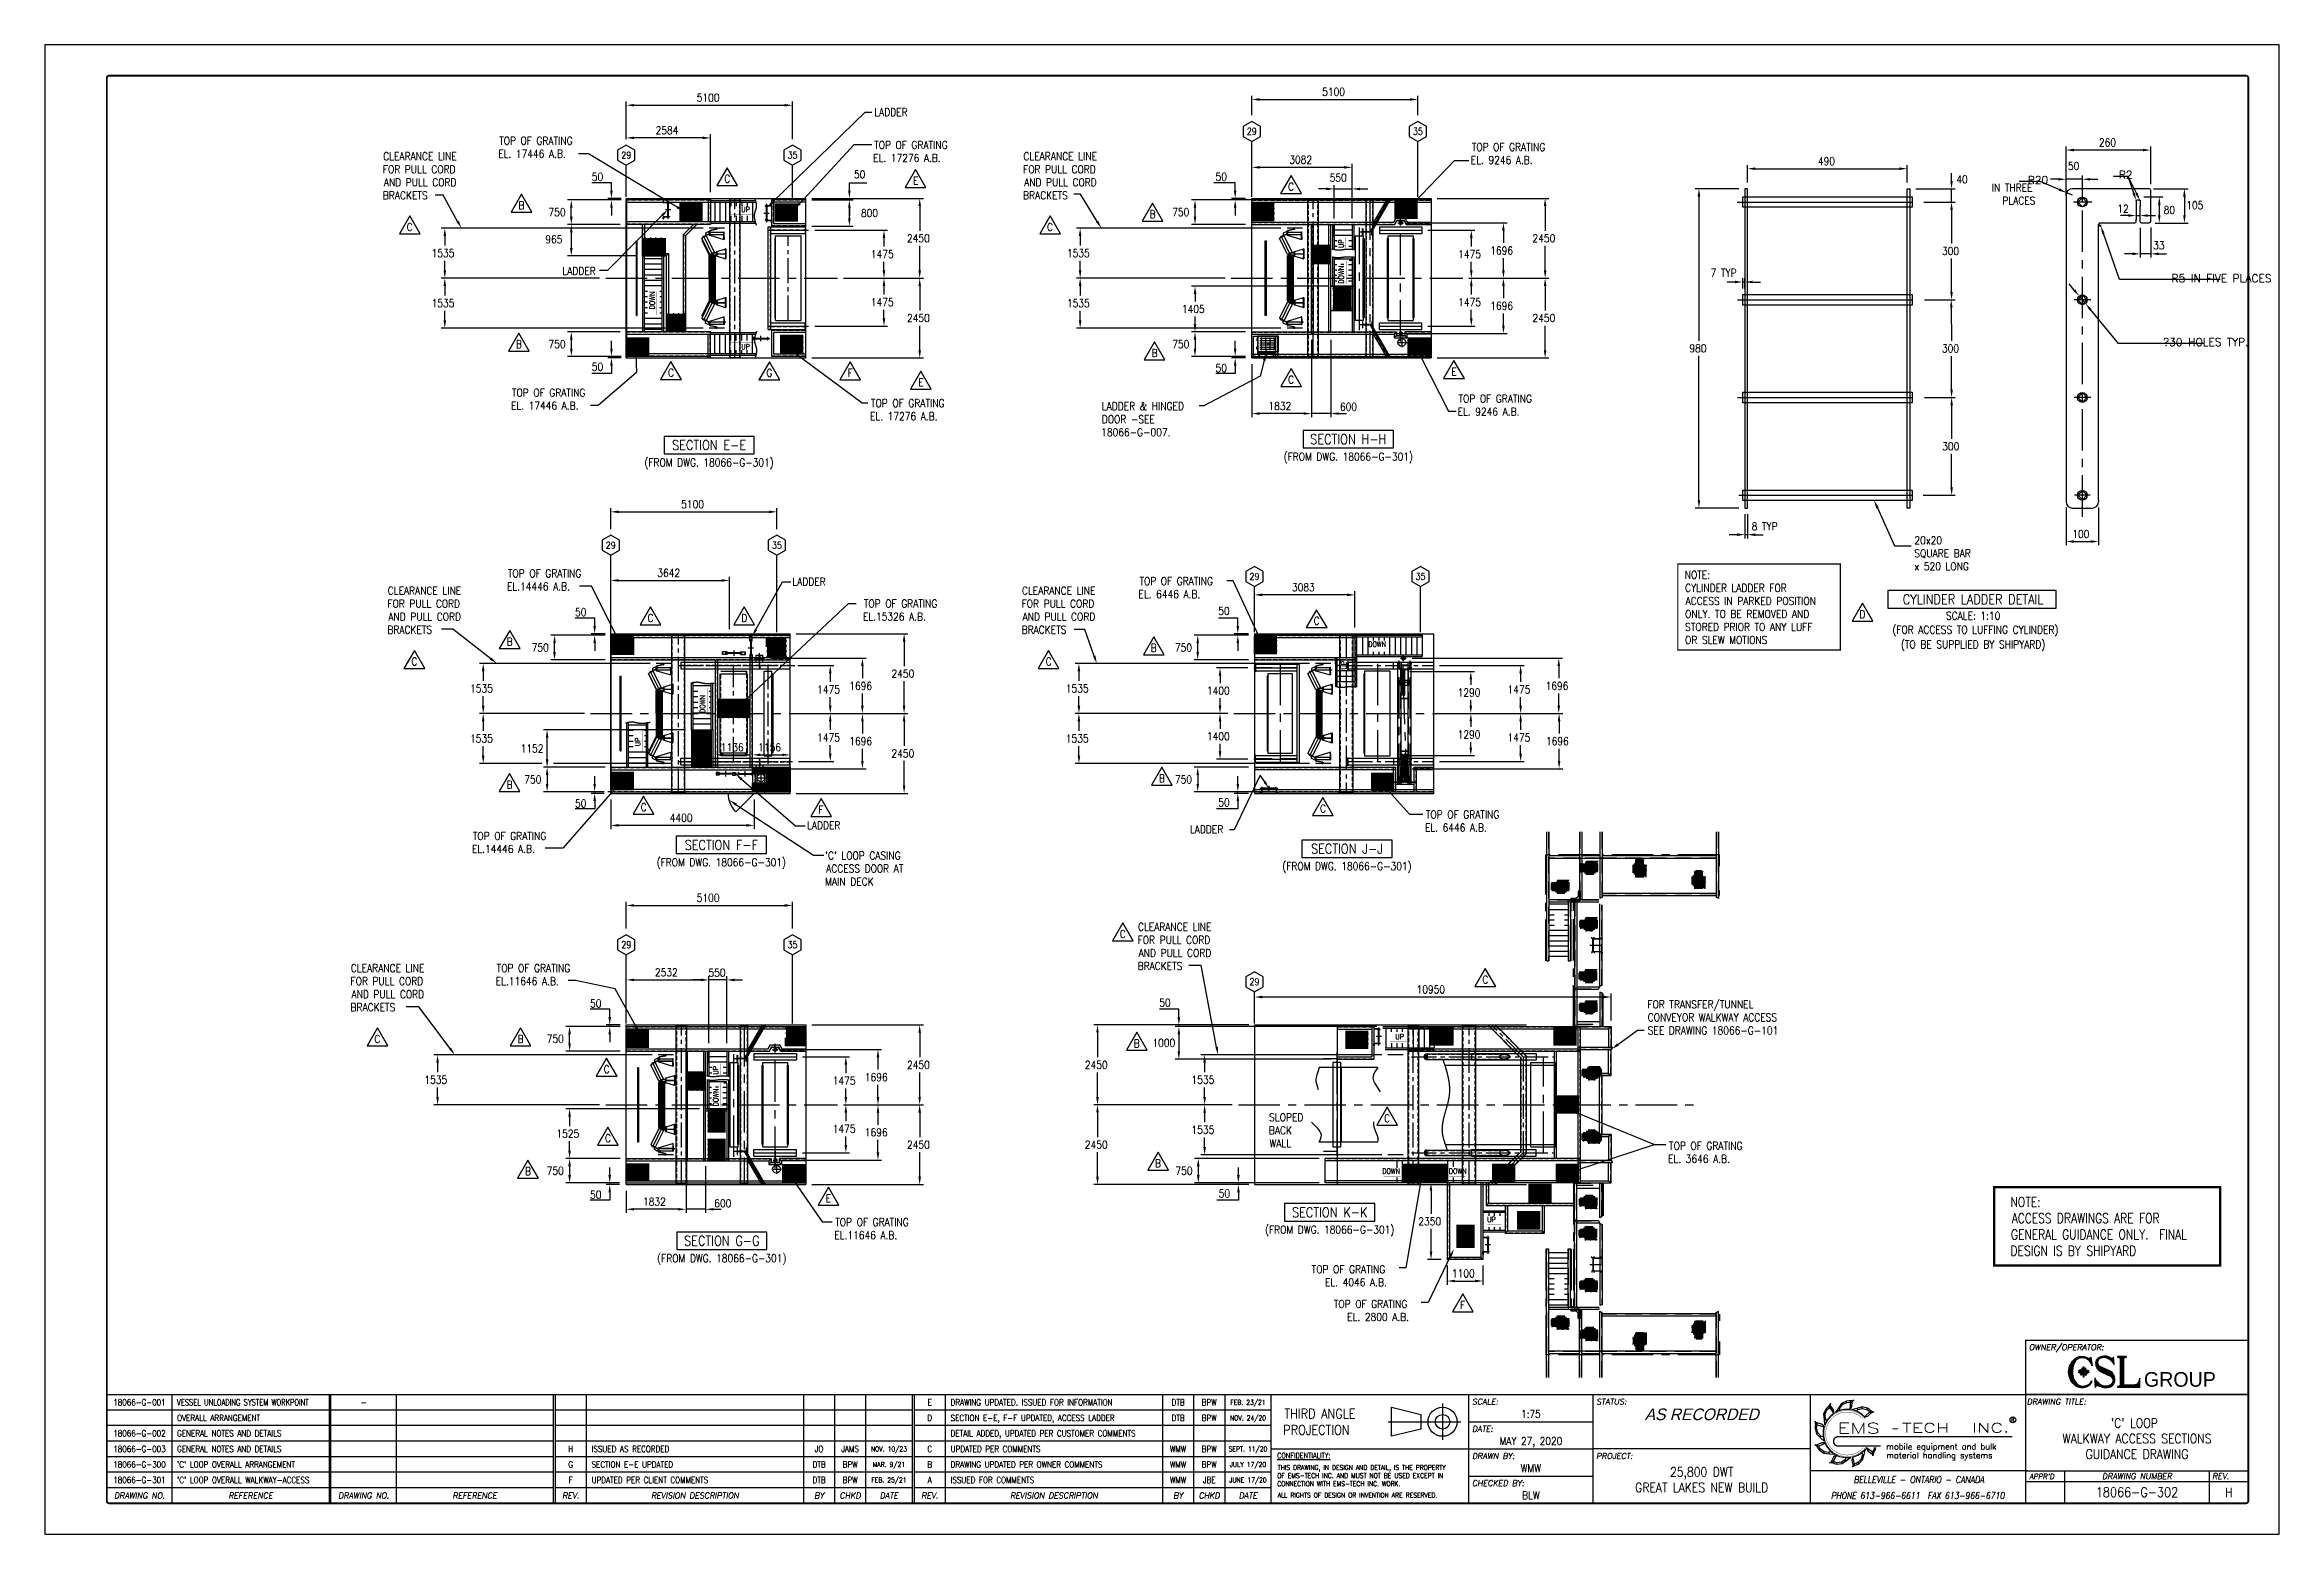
# Model space of a CAD drawing. Extents: x 0 to 68580, y 0 to 45720.
import ezdxf
from ezdxf.enums import TextEntityAlignment as Align

# ---------------------------------------------------------------- set-up
doc = ezdxf.new("R2010")
doc.units = 0
doc.header["$LTSCALE"] = 40
for name, pattern in [('CENTER', [50.8, 31.75, -6.35, 6.35, -6.35]), ('CENTER2', [28.575, 19.05, -3.175, 3.175, -3.175]), ('CL', [1.0625, 0.75, -0.125, 0.0625, -0.125]), ('HIDDEN', [9.525, 6.35, -3.175]), ('HIDDEN2', [4.7625, 3.175, -1.5875]), ('HIDDENX2', [19.05, 12.7, -6.35])]:
    doc.linetypes.add(name, pattern=pattern)
doc.layers.get('0').update_dxf_attribs({"linetype": 'CONTINUOUS'})
doc.layers.get('DEFPOINTS').update_dxf_attribs({"linetype": 'CONTINUOUS'})
for name, color, linetype in [('CL', 1, 'CL'), ('EMS_BOLT-BOLTHOLE', 252, 'CONTINUOUS'), ('EMS_BORDER', 7, 'CONTINUOUS'), ('EMS_CL', 1, 'CENTER'), ('EMS_DIM', 3, 'CONTINUOUS'), ('EMS_GRAY', 252, 'CONTINUOUS'), ('EMS_GRAY_HF', 252, 'HIDDEN2'), ('EMS_GRAYCL', 252, 'CL'), ('EMS_HATCH', 3, 'CONTINUOUS'), ('EMS_HF', 252, 'HIDDEN2'), ('EMS_HIDDEN', 252, 'HIDDENX2'), ('EMS_LAYOUT', 6, 'CONTINUOUS'), ('EMS_OBJECT', 252, 'CONTINUOUS'), ('EMS_REV', 7, 'CONTINUOUS'), ('EMS_SHEET', 252, 'CONTINUOUS'), ('EMS_SHIPSTRUCTURE', 151, 'CONTINUOUS'), ('EMS_TXT', 2, 'CONTINUOUS'), ('EMS_WALKWAY_PLATFORM', 2, 'CONTINUOUS'), ('EMS_WALKWAY_STAIRS', 2, 'CONTINUOUS'), ('HANDRAILCL', 5, 'CENTER'), ('MIKES_CHECK', 75, 'CONTINUOUS'), ('OBJECT', 7, 'CONTINUOUS'), ('TXT', 4, 'CONTINUOUS'), ('WALKWAY', 2, 'CONTINUOUS'), ('WALWAYSTUFF', 2, 'CONTINUOUS')]:
    doc.layers.add(name, color=color, linetype=linetype)
doc.styles.add('EMS', font='Romans.shx', dxfattribs={"width": 0.85, "height": 240})
doc.styles.add('EMS_LOGO', font='Romant', dxfattribs={"width": 0.75, "height": 5.5})
doc.styles.add('EMS_STATUS', font='txt', dxfattribs={"oblique": 15, "height": 4.7625})
doc.styles.add('MtXpl_Times_New_Roma', font='txt')
doc.styles.add('ROMANS', font='romans.shx', dxfattribs={"width": 0.8})
doc.dimstyles.get("Standard").update_dxf_attribs({"dimtxt": 0.125, "dimasz": 0.25, "dimexe": 0.18, "dimexo": 0.0625, "dimgap": 0.09, "dimtad": 0, "dimtih": 1, "dimtoh": 1, "dimzin": 12, "dimcen": 0.09, "dimclrd": 160, "dimclre": 160, "dimclrt": 200, "dimazin": 3, "dimtfac": 1, "dimtofl": 0, "dimtmove": 0, "dimatfit": 3})

msp = doc.modelspace()

# ---------------------------------------------------------------- texts
at = {"layer": 'EMS_BORDER', "color": 3, "style": 'EMS', "oblique": 10}
for s, height, p in [('REFERENCE', 177.7008, (6319.159, 1190.746)), ('REFERENCE', 177.7008, (13199.583, 1190.746)), ('REV.', 177.7008, (27161.208, 1190.746)), ('REVISION DESCRIPTION', 177.70078, (30973.141, 1190.746)), ('BY', 177.7008, (34785.074, 1190.746)), ('CHKD', 177.7008, (35738.058, 1190.746)), ('DATE', 177.7008, (36929.287, 1190.746))]:
    msp.add_text(s, height=height, dxfattribs=at).set_placement(p, align=Align.MIDDLE_CENTER)
at = {"layer": 'EMS_TXT', "style": 'EMS', "width": 0.85}
for s, p in [('29', (37044.445, 43058.716)), ('35', (42144.445, 43058.716)), ('29', (17849.816, 42330.032)), ('35', (22950.156, 42330.032)), ('29', (17371.258, 30357.082)), ('35', (22471.598, 30357.082)), ('29', (37127.437, 29398.341)), ('35', (42227.437, 29398.341)), ('29', (17849.816, 18095.548)), ('35', (22949.816, 18095.548)), ('29', (37127.437, 16959.294))]:
    msp.add_text(s, height=210, dxfattribs=at).set_placement(p, align=Align.MIDDLE)
at = {"layer": 'EMS_TXT', "color": 7, "style": 'EMS', "width": 0.85}
for s, p in [('SECTION H-H', (40007.44, 33611.414)), ('SECTION E-E', (20389.816, 33430.41)), ('CYLINDER LADDER DETAIL', (59183.851, 28698.177)), ('SECTION F-F', (20765.413, 21158.593)), ('SECTION J-J', (39965.737, 21040.962)), ('SECTION K-K', (39437.57, 9884.064)), ('SECTION G-G', (20780.464, 9007.842))]:
    msp.add_text(s, height=300, dxfattribs=at).set_placement(p, align=Align.MIDDLE_CENTER)
at = {"layer": 'EMS_TXT', "color": 3, "style": 'EMS', "width": 0.85}
for s, p in [('(FROM DWG. 18066-G-301)', (20389.816, 32776.178)), ('(FROM DWG. 18066-G-301)', (40007.44, 32957.181)), ('SCALE: 1:10', (59183.851, 28071.857)), (' (FOR ACCESS TO LUFFING CYLINDER)', (59183.851, 27641.879)), ('(TO BE SUPPLIED BY SHIPYARD)', (59183.851, 27192.717)), ('(FROM DWG. 18066-G-301)', (20765.413, 20504.361)), ('(FROM DWG. 18066-G-301)', (39965.737, 20386.729)), ('(FROM DWG. 18066-G-301)', (39437.57, 9229.832)), ('(FROM DWG. 18066-G-301)', (20780.464, 8353.61))]:
    msp.add_text(s, height=240, dxfattribs=at).set_placement(p, align=Align.CENTER)
at = {"layer": 'WALWAYSTUFF', "style": 'ROMANS', "width": 0.85}
for s, p in [('UP', (21376.07, 40578.868)), ('UP', (21376.07, 36368.672)), ('DOWN', (40619.008, 27238.678)), ('UP', (41450.784, 15194.126)), ('DOWN', (41048.183, 11067.439)), ('DOWN', (43093.148, 11067.439)), ('UP', (44267.191, 9579.26))]:
    msp.add_text(s, height=160, dxfattribs=at).set_placement(p)
for s, p in [('UP', (39867.375, 39478.112)), ('DOWN', (39870.294, 38384.532)), ('DOWN', (18725.933, 37596.392)), ('UP', (39951.42, 26539.901)), ('DOWN', (20266.076, 25208.148)), ('UP', (18277.682, 24184.828)), ('UP', (20672.746, 14107.375)), ('DOWN', (20675.665, 13133.794))]:
    msp.add_text(s, height=160, rotation=90, dxfattribs=at).set_placement(p)

# ---------------------------------------------------------------- blocks, each defined once
blk = doc.blocks.new('EMS_REFERENCETXT')
at = {"layer": 'EMS_BORDER', "color": 3, "style": 'EMS', "width": 0.85}
for tag, p in [('DWGREFNO1', (38.78, 54)), ('DWGREFNO7', (130.52, 54)), ('DWGREFNO2', (38.78, 47.64)), ('DWGREFNO8', (130.52, 47.64)), ('DWGREFNO3', (38.78, 41.29)), ('DWGREFNO9', (130.52, 41.29)), ('DWGREFNO4', (38.78, 34.94)), ('DWGREFNO5', (38.78, 28.58)), ('DWGREFNO10', (130.52, 34.94)), ('DWGREFNO11', (130.52, 28.58)), ('DWGREFNO6', (38.78, 22.23)), ('DWGREFNO12', (130.52, 22.23))]:
    blk.add_attdef(tag, text='', height=2.53, dxfattribs=at).set_placement(p, align=Align.MIDDLE_CENTER)
for tag, p in [('DWGREF1', (54.17, 54)), ('DWGREF7', (145.91, 54)), ('DWGREF2', (54.17, 47.64)), ('DWGREF8', (145.91, 47.64)), ('DWGREF3', (54.17, 41.29)), ('DWGREF9', (145.91, 41.29)), ('DWGREF4', (54.17, 34.94)), ('DWGREF5', (54.17, 28.58)), ('DWGREF10', (145.91, 34.94)), ('DWGREF11', (145.91, 28.58)), ('DWGREF6', (54.17, 22.23)), ('DWGREF12', (145.91, 22.23))]:
    blk.add_attdef(tag, text='', height=2.53, dxfattribs=at).set_placement(p, align=Align.MIDDLE_LEFT)
blk = doc.blocks.new('EMS_REVISIONTXT')
at = {"layer": 'EMS_BORDER', "color": 3, "style": 'EMS', "width": 0.85}
for tag, height, p in [('REVM', 2.53, (215.23, 54)), ('REVBM', 2.53, (316.88, 54)), ('CHKM', 2.53, (329.59, 54)), ('REVDM', 2.02, (345.47, 54)), ('REVF', 2.53, (362.15, 54)), ('REVBF', 2.53, (463.8, 54)), ('CHKF', 2.53, (476.51, 54)), ('REVDF', 2.02, (492.39, 54)), ('REVL', 2.53, (215.23, 47.64)), ('REVBL', 2.53, (316.88, 47.64)), ('CHKL', 2.53, (329.59, 47.64)), ('REVDL', 2.02, (345.47, 47.64)), ('REVE', 2.53, (362.15, 47.64)), ('REVBE', 2.53, (463.8, 47.64)), ('CHKE', 2.53, (476.51, 47.64)), ('REVDE', 2.02, (492.39, 47.64)), ('REVK', 2.53, (215.23, 41.29)), ('REVBK', 2.53, (316.88, 41.29)), ('CHKK', 2.53, (329.59, 41.29)), ('REVDK', 2.02, (345.47, 41.29)), ('REVD', 2.53, (362.15, 41.29)), ('REVBD', 2.53, (463.8, 41.29)), ('CHKD', 2.53, (476.51, 41.29)), ('REVDD', 2.02, (492.39, 41.29)), ('REVH', 2.53, (215.23, 28.58)), ('REVJ', 2.53, (215.23, 34.94)), ('REVBH', 2.53, (316.88, 28.58)), ('REVBJ', 2.53, (316.88, 34.94)), ('CHKH', 2.53, (329.59, 28.58)), ('CHKJ', 2.53, (329.59, 34.94)), ('REVDH', 2.02, (345.47, 28.58)), ('REVDJ', 2.02, (345.47, 34.94)), ('REVC', 2.53, (362.15, 34.94)), ('REVB', 2.53, (362.15, 28.58)), ('REVBC', 2.53, (463.8, 34.94)), ('REVBB', 2.53, (463.8, 28.58)), ('CHKC', 2.53, (476.51, 34.94)), ('CHKB', 2.53, (476.51, 28.58)), ('REVDC', 2.02, (492.39, 34.94)), ('REVDB', 2.02, (492.39, 28.58)), ('REVG', 2.53, (215.23, 22.23)), ('REVBG', 2.53, (316.88, 22.23)), ('CHKG', 2.53, (329.59, 22.23)), ('REVDG', 2.02, (345.47, 22.23)), ('REVA', 2.53, (362.15, 22.23)), ('REVBA', 2.53, (463.8, 22.23)), ('CHKA', 2.53, (476.51, 22.23)), ('REVDA', 2.02, (492.39, 22.23))]:
    blk.add_attdef(tag, text='', height=height, dxfattribs=at).set_placement(p, align=Align.MIDDLE_CENTER)
for tag, p in [('DESCM', (223.79, 54)), ('DESCF', (370.7, 54)), ('DESCL', (223.79, 47.64)), ('DESCE', (370.7, 47.64)), ('DESCK', (223.79, 41.29)), ('DESCD', (370.7, 41.29)), ('DESCJ', (223.79, 34.94)), ('DESCH', (223.79, 28.58)), ('DESCC', (370.7, 34.94)), ('DESCB', (370.7, 28.58)), ('DESCG', (223.79, 22.23)), ('DESCA', (370.7, 22.23))]:
    blk.add_attdef(tag, text='', height=2.53, dxfattribs=at).set_placement(p, align=Align.MIDDLE_LEFT)
blk = doc.blocks.new('*U154')
at = {"layer": 'EMS_BORDER', "color": 3, "style": 'EMS', "width": 0.85}
for s, height, p in [('%%UCONFIDENTIALITY:', 2.2676, (504.33, 31.11)), ('THIS DRAWING, IN DESIGN AND DETAIL, IS THE PROPERTY', 2, (504.53, 26.35)), ('OF EMS-TECH INC. AND MUST NOT BE USED EXCEPT IN', 2, (504.37, 23.02)), ('CONNECTION WITH EMS-TECH INC. WORK.', 2, (504.37, 19.69)), ('ALL RIGHTS OF DESIGN OR INVENTION ARE RESERVED.', 2, (504.53, 15.02))]:
    blk.add_text(s, height=height, dxfattribs=at).set_placement(p)
blk = doc.blocks.new('*U155')
at = {"layer": 'EMS_TXT', "color": 3, "style": 'EMS', "width": 0.85}
for s, height, p in [('THIRD ANGLE', 3.9687, (507.29, 47.38)), ('PROJECTION', 3.969, (506.81, 40.76))]:
    blk.add_text(s, height=height, dxfattribs=at).set_placement(p)
blk = doc.blocks.new('EMS_BORDER')
at = {"layer": 'EMS_BORDER'}
for p, q in [((52.17, 12.7), (52.17, 57.17)), ((116.34, 57.17), (116.34, 12.7)), ((117.14, 12.7), (117.14, 57.17)), ((208.08, 57.17), (208.08, 12.7)), ((208.88, 57.17), (208.88, 12.7)), ((221.58, 57.17), (221.58, 12.7)), ((310.53, 57.17), (310.53, 12.7)), ((323.24, 57.17), (323.24, 12.7)), ((335.94, 57.17), (335.94, 12.7)), ((355, 57.17), (355, 12.7)), ((355.8, 57.17), (355.8, 12.7)), ((457.45, 57.17), (457.45, 12.7)), ((470.15, 57.17), (470.15, 12.7)), ((482.86, 57.17), (482.86, 12.7)), ((501.92, 12.7), (501.92, 57.17)), ((582.75, 12.7), (582.75, 57.17)), ((633.57, 12.7), (633.57, 57.17)), ((722.52, 12.7), (722.52, 57.17)), ((810.63, 12.7), (810.63, 57.17)), ((116.34, 50.82), (25.4, 50.82)), ((208.08, 50.82), (117.14, 50.82)), ((355, 50.82), (208.88, 50.82)), ((501.92, 50.82), (355.8, 50.82)), ((582.75, 46.05), (633.57, 46.05)), ((116.34, 44.47), (25.4, 44.47)), ((116.34, 38.11), (25.4, 38.11)), ((208.08, 44.47), (117.14, 44.47)), ((208.08, 38.11), (117.14, 38.11)), ((355, 44.47), (208.88, 44.47)), ((355, 38.11), (208.88, 38.11)), ((501.92, 44.47), (355.8, 44.47)), ((501.92, 38.11), (355.8, 38.11)), ((116.34, 31.76), (25.4, 31.76)), ((208.08, 31.76), (117.14, 31.76)), ((355, 31.76), (208.88, 31.76)), ((501.92, 31.76), (355.8, 31.76)), ((501.92, 34.94), (582.75, 34.94)), ((582.75, 34.94), (633.57, 34.94)), ((722.52, 34.94), (633.57, 34.94)), ((116.34, 25.41), (25.4, 25.41)), ((116.34, 19.05), (25.4, 19.05)), ((208.08, 25.41), (117.14, 25.41)), ((208.08, 19.05), (117.14, 19.05)), ((355, 25.41), (208.88, 25.41)), ((355, 19.05), (208.88, 19.05)), ((501.92, 25.41), (355.8, 25.41)), ((501.92, 19.05), (355.8, 19.05)), ((582.75, 23.82), (633.57, 23.82)), ((811.46, 25.96), (722.52, 25.96)), ((810.63, 25.96), (901.7, 25.96)), ((810.63, 21.59), (901.7, 21.59)), ((826.62, 12.7), (826.62, 25.96)), ((885.71, 25.96), (885.71, 12.7))]:
    blk.add_line(p, q, dxfattribs=at)
at = {"layer": 'EMS_BORDER', "color": 3}
for p, q in [((738.98, 54.57), (740.27, 54.95)), ((740.27, 54.95), (739.82, 54.7)), ((724.53, 46.3), (724.7, 45.82)), ((724.68, 44.97), (724.53, 46.3)), ((730.08, 52.37), (730.83, 53.49)), ((730.83, 53.49), (730.65, 53.01)), ((747.21, 50.54), (748.44, 50)), ((748.44, 50), (747.93, 50.1)), ((724.33, 36.75), (724.78, 36.49)), ((725.3, 35.82), (724.33, 36.75)), ((730.32, 29.3), (730.83, 29.39)), ((731.66, 29.22), (730.32, 29.3)), ((740.77, 28.24), (739.69, 27.45)), ((739.69, 27.45), (740.03, 27.84)), ((748.38, 33.35), (748.06, 32.05)), ((748.06, 32.05), (748.07, 32.56))]:
    blk.add_line(p, q, dxfattribs=at)
at = {"layer": 'EMS_BORDER', "const_width": 0.762}
blk.add_lwpolyline([(900.7, 12.7), (26.4, 12.7, -0.414214), (25.4, 13.7), (25.4, 595.9, -0.414214), (26.4, 596.9), (900.7, 596.9, -0.414214), (901.7, 595.9), (901.7, 13.7, -0.414214)], format="xyb", close=True, dxfattribs=at)
at = {"layer": 'EMS_BORDER', "const_width": 0.508}
blk.add_lwpolyline([(901.7, 57.17), (25.4, 57.17)], dxfattribs=at)
at = {"layer": 'EMS_BORDER'}
blk.add_lwpolyline([(563.08, 43.08), (551.17, 40.1), (551.17, 52.01), (563.08, 49.03)], close=True, dxfattribs=at)
at = {"layer": 'EMS_BORDER', "color": 3}
for points in [[(728.15, 44.19), (727.06, 45.09), (725.27, 45.57), (724.7, 45.82), (724.68, 44.97), (724.53, 44.4), (724.42, 43.3), (725.05, 41.18), (726.67, 39.54), (728.25, 38.01)], [(732.24, 49.55), (731.99, 50.94), (730.92, 52.46), (730.65, 53.01), (730.08, 52.37), (729.6, 52.04), (728.81, 51.26), (727.93, 49.23), (728.12, 46.94), (728.35, 44.75)], [(728.52, 49.13), (727.93, 49.23)], [(728.64, 47.26), (728.11, 47.07)], [(729.2, 46.47), (728.64, 47.26), (728.52, 49.13), (729.3, 50.92), (729.94, 51.55), (730.42, 51.89), (730.92, 52.46)], [(729.3, 50.92), (728.81, 51.26)], [(730.08, 52.37), (732.12, 49.47)], [(738.82, 51.02), (739.52, 52.25), (739.68, 54.1), (739.82, 54.7), (738.98, 54.57), (738.39, 54.63), (737.29, 54.54), (735.31, 53.56), (733.98, 51.67), (732.75, 49.85)], [(734.59, 51.58), (734.06, 51.78)], [(734.5, 50.62), (734.59, 51.58), (735.7, 53.1), (737.45, 53.97), (738.34, 54.04), (738.93, 53.99), (739.68, 54.1)], [(735.7, 53.1), (735.31, 53.56)], [(737.45, 53.97), (737.29, 54.54)], [(738.98, 54.57), (738.67, 51.04)], [(744.8, 47.93), (746.13, 48.42), (747.44, 49.73), (747.93, 50.1), (747.21, 50.54), (746.8, 50.96), (745.89, 51.6), (743.75, 52.12), (741.52, 51.53), (739.41, 50.93)], [(741.24, 50.39), (741.93, 51.07), (743.75, 51.52), (745.65, 51.06), (746.38, 50.54), (746.8, 50.12), (747.44, 49.73)], [(741.93, 51.07), (741.65, 51.56)], [(743.75, 51.52), (743.75, 52.12)], [(747.21, 50.54), (744.7, 48.03)], [(745.65, 51.06), (745.89, 51.6)], [(725.01, 43.35), (724.42, 43.3)], [(724.68, 44.97), (728.11, 44.05)], [(728.46, 37.46), (727.05, 37.45), (725.36, 36.66), (724.78, 36.49), (725.3, 35.82), (725.55, 35.29), (726.18, 34.38), (728.02, 33.15), (730.31, 32.95), (732.51, 32.79)], [(727.8, 39.87), (726.86, 40.12), (725.56, 41.48), (725.01, 43.35), (725.1, 44.25), (725.25, 44.82), (725.27, 45.57)], [(725.56, 41.48), (725.05, 41.18)], [(725.3, 35.82), (728.52, 37.32)], [(730.97, 33.92), (730.09, 33.51), (728.22, 33.72), (726.59, 34.8), (726.09, 35.54), (725.84, 36.07), (725.36, 36.66)], [(726.86, 40.12), (726.58, 39.64)], [(726.59, 34.8), (726.18, 34.38)], [(728.22, 33.72), (728.02, 33.15)], [(730.09, 33.51), (730.18, 32.96)], [(733.03, 32.5), (731.95, 31.58), (731.16, 29.9), (730.83, 29.39), (731.66, 29.22), (732.19, 28.97), (733.26, 28.67), (735.46, 28.92), (737.35, 30.24), (739.13, 31.52)], [(737.22, 31.4), (736.81, 30.52), (735.25, 29.48), (733.3, 29.26), (732.44, 29.5), (731.91, 29.75), (731.16, 29.9)], [(731.66, 29.22), (733.16, 32.43)], [(733.3, 29.26), (733.26, 28.67)], [(735.25, 29.48), (735.46, 28.92)], [(736.81, 30.52), (737.23, 30.16)], [(739.71, 31.64), (739.47, 30.24), (739.95, 28.44), (740.03, 27.84), (740.77, 28.24), (741.34, 28.39), (742.35, 28.85), (743.87, 30.45), (744.48, 32.68), (745.01, 34.81)], [(740.77, 28.24), (739.85, 31.67)], [(743.63, 33.49), (743.88, 32.55), (743.35, 30.75), (742, 29.34), (741.19, 28.96), (740.62, 28.81), (739.95, 28.44)], [(742, 29.34), (742.35, 28.85)], [(743.35, 30.75), (743.87, 30.45)], [(743.88, 32.55), (744.44, 32.55)], [(745.39, 35.27), (746.1, 34.05), (747.62, 32.98), (748.07, 32.56), (748.38, 33.35), (748.72, 33.84), (749.19, 34.83), (749.24, 35.48)], [(748.38, 33.35), (745.47, 35.39)], [(748.65, 35.48), (748.62, 34.98), (748.24, 34.17), (747.9, 33.69), (747.62, 32.98)], [(748.62, 34.98), (749.19, 34.83)]]:
    blk.add_lwpolyline(points, dxfattribs=at)
at = {"layer": 'EMS_BORDER', "color": 2}
for points, const_width in [([(745, 47.09, 2.915636), (745.05, 35.48, 2.915636)], 0.14), ([(744.14, 47.09, 2.656614), (744.21, 35.48, 2.656614)], 0.14), ([(805.09, 39.97), (733.92, 39.97, 1), (733.92, 36.12), (751.28, 36.12)], 0.559)]:
    blk.add_lwpolyline(points, format="xyb", dxfattribs=dict(at, const_width=const_width))
at = {"layer": 'EMS_BORDER'}
for radius in [5.95, 2.98]:
    blk.add_circle((572.01, 46.05), radius, dxfattribs=at)
at = {"layer": 'EMS_BORDER', "color": 3}
blk.add_circle((805.33, 46.87), 1.2, dxfattribs=at)
for start, end in [(122.65116, 159.17585), (82.65116, 119.17585), (42.65116, 79.17585), (162.65116, 199.17585), (202.65116, 239.17585), (242.65116, 279.17585), (282.65116, 319.17585), (322.65116, 324.15882)]:
    blk.add_arc((737.55, 41.25), 9.85, start, end, dxfattribs=at)
at = {"layer": 'EMS_CL', "linetype": 'CENTER2'}
for p, q in [((549.68, 46.05), (579.45, 46.05)), ((572.01, 53.5), (572.01, 38.61))]:
    blk.add_line(p, q, dxfattribs=at)
at = {"layer": 'EMS_SHEET'}
blk.add_lwpolyline([(0, 609.6), (0, 0), (914.4, 0), (914.4, 609.6)], close=True, dxfattribs=at)
at = {"layer": 'EMS_REV'}
for name in ['*U155', '*U154']:
    blk.add_blockref(name, (0, 0), dxfattribs=at)
at = {"layer": 'EMS_BORDER', "color": 3, "style": 'EMS', "oblique": 10}
for s, height, p in [('SCALE:', 2.382, (584.06, 53.1)), ('STATUS:', 2.382, (634.88, 53.1)), ('DRAWING TITLE:', 2.3825, (811.08, 53.08)), ('DATE:', 2.382, (584.06, 41.98)), ('DRAWN BY:', 2.382, (584.06, 30.86)), ('PROJECT:', 2.382, (634.88, 30.86)), ('CHECKED BY:', 2.3825, (584.06, 19.75)), ("APPR'D", 2.123, (812.08, 22.62)), ('REV.', 2.382, (886.92, 22.63))]:
    blk.add_text(s, height=height, dxfattribs=at).set_placement(p)
at = {"layer": 'EMS_BORDER', "color": 3, "style": 'EMS', "width": 0.9}
blk.add_text('R', height=1.48, dxfattribs=at).set_placement((805.33, 46.87), align=Align.MIDDLE)
at = {"layer": 'EMS_BORDER', "color": 2, "style": 'EMS_LOGO', "width": 1.5}
for s, height, p in [('EMS', 4.296, (733.58, 41.28)), ('-', 1.93, (755.6, 42.39)), ('TECH', 3.859, (760.01, 41.62)), ('INC.', 3.859, (788.74, 41.65))]:
    blk.add_text(s, height=height, dxfattribs=at).set_placement(p)
at = {"layer": 'EMS_BORDER', "color": 3, "style": 'EMS'}
for s, p in [('mobile equipment and bulk', (753.57, 34.7)), ('material handling systems', (753.59, 31.1))]:
    blk.add_text(s, height=2.4354, dxfattribs=at).set_placement(p)
at = {"layer": 'EMS_BORDER', "color": 3, "style": 'EMS', "oblique": 10, "width": 0.85}
for s, height, p in [('BELLEVILLE - ONTARIO - CANADA', 2.7398, (766.9, 21)), ('PHONE 613-966-6611  FAX 613-966-6710', 2.6684, (766.44, 14.53))]:
    blk.add_text(s, height=height, dxfattribs=at).set_placement(p, align=Align.CENTER)
at = {"layer": 'EMS_BORDER', "color": 3, "style": 'EMS', "oblique": 10}
blk.add_text('DRAWING NUMBER', height=2.3825, dxfattribs=at).set_placement((856.17, 23.77), align=Align.MIDDLE)
for s, height, p in [('DRAWING NO.', 2.3693, (38.78, 15.88)), ('DRAWING NO.', 2.3693, (130.52, 15.88)), ('REV.', 2.369, (215.23, 15.88)), ('REVISION DESCRIPTION', 2.3693, (266.06, 15.88)), ('BY', 2.369, (316.88, 15.88)), ('CHKD', 2.369, (329.59, 15.88)), ('DATE', 2.369, (345.47, 15.88))]:
    blk.add_text(s, height=height, dxfattribs=at).set_placement(p, align=Align.MIDDLE_CENTER)
at = {"layer": 'EMS_BORDER', "color": 2, "style": 'EMS', "width": 0.85}
for tag, p in [('SCALE', (608.16, 47.68)), ('DATE', (608.16, 36.58)), ('DRAWN', (608.16, 25.48)), ('CHECKED', (608.16, 14.38))]:
    blk.add_attdef(tag, text='', height=3.17, dxfattribs=at).set_placement(p, align=Align.CENTER)
at = {"layer": 'EMS_BORDER', "color": 7, "style": 'EMS_STATUS', "oblique": 15}
for tag, p in [('STATUSLINE1', (678.04, 46.72)), ('STATUSLINE2', (678.04, 40.37))]:
    blk.add_attdef(tag, text='', height=4.76, dxfattribs=at).set_placement(p, align=Align.CENTER)
at = {"layer": 'EMS_BORDER', "color": 7, "style": 'EMS', "width": 0.85}
for tag, height, p in [('DRAWINGTITLELINE1', 3.81, (856.17, 43.6)), ('DRAWINGTITLELINE2', 3.81, (856.17, 37.25)), ('DRAWINGTITLELINE3', 3.81, (856.17, 30.9)), ('PROJECTTITLELINE1', 3.81, (678.04, 23.6)), ('PROJECTTITLELINE2', 3.81, (678.04, 17.25)), ('DWGNO1', 3.97, (856.17, 15.25))]:
    blk.add_attdef(tag, text='', height=height, dxfattribs=at).set_placement(p, align=Align.CENTER)
at = {"layer": 'EMS_BORDER', "color": 2, "style": 'EMS', "oblique": 10, "width": 0.85}
blk.add_attdef('APP', text='', height=2.54, dxfattribs=at).set_placement((818.7, 15.96), align=Align.CENTER)
at = {"layer": 'EMS_BORDER', "color": 7, "style": 'EMS', "width": 0.85}
blk.add_attdef('REV', text='', height=3.81, dxfattribs=at).set_placement((893.7, 17.14), align=Align.MIDDLE_CENTER)
blk = doc.blocks.new('CLIENT')
at = {"layer": 'EMS_BORDER'}
blk.add_lwpolyline([(810.63, 79.41), (901.7, 79.41), (901.7, 57.17), (810.63, 57.17)], close=True, dxfattribs=at)
at = {"layer": 'EMS_BORDER', "color": 3, "style": 'EMS', "oblique": 10}
blk.add_text('OWNER/OPERATOR:', height=2.3825, dxfattribs=at).set_placement((811.94, 75.34))
at = {"layer": 'EMS_BORDER', "color": 7, "style": 'EMS', "width": 0.85}
for tag, p in [('CLIENTTITLELINE1', (855.1, 68.95)), ('CLIENTTITLELINE2', (855.1, 62.6))]:
    blk.add_attdef(tag, text='', height=3.81, dxfattribs=at).set_placement(p, align=Align.CENTER)
blk = doc.blocks.new('*X8')
at = {"color": 0}
for p, q in [((4884.9, 5208.4), (4885.1, 5208.6)), ((4885.3, 5208.3), (4885, 5208.6)), ((4885.2, 5208.3), (4885.5, 5208.6)), ((4885.8, 5208.1), (4885.3, 5208.6)), ((4885.5, 5208.3), (4885.8, 5208.6)), ((4885.7, 5208.2), (4886.2, 5208.6)), ((4889.4, 5204.9), (4885.7, 5208.6)), ((4886, 5208.1), (4886.5, 5208.6)), ((4889.4, 5205.2), (4886, 5208.6)), ((4886.2, 5207.9), (4886.9, 5208.6)), ((4886.4, 5207.8), (4887.2, 5208.6)), ((4889.4, 5205.6), (4886.4, 5208.6)), ((4886.6, 5207.6), (4887.6, 5208.6)), ((4886.7, 5207.4), (4888, 5208.6)), ((4889.4, 5205.9), (4886.7, 5208.6)), ((4886.8, 5207.2), (4888.3, 5208.6)), ((4886.9, 5205.1), (4890.4, 5208.6)), ((4886.9, 5205.4), (4890.1, 5208.6)), ((4886.9, 5205.8), (4889.7, 5208.6)), ((4886.9, 5206.1), (4889.4, 5208.6)), ((4886.9, 5206.5), (4889, 5208.6)), ((4886.9, 5206.8), (4888.7, 5208.6)), ((4886.9, 5204.7), (4889.5, 5207.3)), ((4889.4, 5204.5), (4886.9, 5207.1)), ((4886.9, 5204.4), (4889.4, 5206.9)), ((4889.4, 5204.2), (4886.9, 5206.7)), ((4886.9, 5204), (4889.4, 5206.6)), ((4889.4, 5203.8), (4886.9, 5206.4)), ((4886.9, 5203.6), (4889.4, 5206.2)), ((4889.4, 5203.5), (4886.9, 5206)), ((4886.9, 5203.3), (4889.4, 5205.9)), ((4889.4, 5203.1), (4886.9, 5205.7)), ((4886.9, 5202.9), (4889.4, 5205.5)), ((4889.4, 5202.8), (4886.9, 5205.3)), ((4886.9, 5202.6), (4889.4, 5205.1)), ((4889.4, 5202.4), (4886.9, 5205)), ((4886.9, 5202.2), (4889.4, 5204.8)), ((4889.4, 5202.1), (4886.9, 5204.6)), ((4886.9, 5201.9), (4889.4, 5204.4)), ((4889.4, 5201.7), (4886.9, 5204.3)), ((4886.9, 5201.5), (4889.4, 5204.1)), ((4889.4, 5201.3), (4886.9, 5203.9)), ((4886.9, 5201.2), (4889.4, 5203.7)), ((4889.4, 5201), (4886.9, 5203.6)), ((4886.9, 5200.8), (4889.4, 5203.4)), ((4889.4, 5200.6), (4886.9, 5203.2)), ((4886.9, 5200.5), (4889.4, 5203)), ((4889.4, 5200.3), (4886.9, 5202.8)), ((4886.9, 5200.1), (4889.4, 5202.7)), ((4889.4, 5199.9), (4886.9, 5202.5)), ((4886.9, 5199.8), (4889.4, 5202.3)), ((4889.4, 5199.6), (4886.9, 5202.1)), ((4886.9, 5199.4), (4889.4, 5202)), ((4889.4, 5199.2), (4886.9, 5201.8)), ((4886.9, 5199), (4889.4, 5201.6)), ((4889.4, 5198.9), (4886.9, 5201.4)), ((4886.9, 5198.7), (4889.4, 5201.3)), ((4889.4, 5198.5), (4886.9, 5201.1)), ((4886.9, 5198.3), (4889.4, 5200.9)), ((4889.4, 5198.2), (4886.9, 5200.7)), ((4886.9, 5198), (4889.4, 5200.5)), ((4889.4, 5197.8), (4886.9, 5200.4)), ((4886.9, 5197.6), (4889.4, 5200.2)), ((4889.4, 5197.5), (4886.9, 5200)), ((4889.4, 5206.3), (4887.1, 5208.6)), ((4889.4, 5206.6), (4887.4, 5208.6)), ((4889.4, 5207), (4887.8, 5208.6)), ((4889.5, 5207.3), (4888.1, 5208.6)), ((4889.6, 5207.5), (4888.5, 5208.6)), ((4889.8, 5207.7), (4888.9, 5208.6)), ((4890, 5207.9), (4889.2, 5208.6)), ((4890.2, 5208), (4889.6, 5208.6)), ((4890.4, 5208.1), (4889.9, 5208.6)), ((4890.1, 5208), (4890.8, 5208.6)), ((4890.7, 5208.2), (4890.3, 5208.6)), ((4891, 5208.3), (4890.6, 5208.6)), ((4890.7, 5208.2), (4891.1, 5208.6)), ((4891.3, 5208.3), (4891, 5208.6)), ((4891.2, 5208.3), (4891.3, 5208.5)), ((4891.3, 5208.6), (4891.3, 5208.6)), ((4884.9, 5186.9), (4885.3, 5187.2)), ((4885.2, 5186.9), (4884.9, 5187.1)), ((4885.5, 5186.9), (4885.2, 5187.2)), ((4885.3, 5186.9), (4885.7, 5187.3)), ((4885.9, 5186.9), (4885.5, 5187.2)), ((4885.6, 5186.9), (4889.4, 5190.6)), ((4886.2, 5186.9), (4885.8, 5187.3)), ((4886, 5186.9), (4889.4, 5190.3)), ((4886.6, 5186.9), (4886, 5187.4)), ((4886.9, 5186.9), (4886.2, 5187.6)), ((4886.3, 5186.9), (4889.4, 5189.9)), ((4887.3, 5186.9), (4886.4, 5187.7)), ((4887.6, 5186.9), (4886.6, 5187.9)), ((4886.7, 5186.9), (4889.4, 5189.6)), ((4888, 5186.9), (4886.7, 5188.1)), ((4886.8, 5188.4), (4889.4, 5191)), ((4888.3, 5186.9), (4886.8, 5188.4)), ((4886.9, 5197.3), (4889.4, 5199.8)), ((4889.4, 5197.1), (4886.9, 5199.7)), ((4886.9, 5196.9), (4889.4, 5199.5)), ((4889.4, 5196.7), (4886.9, 5199.3)), ((4886.9, 5196.6), (4889.4, 5199.1)), ((4889.4, 5196.4), (4886.9, 5199)), ((4886.9, 5196.2), (4889.4, 5198.8)), ((4889.4, 5196), (4886.9, 5198.6)), ((4886.9, 5195.9), (4889.4, 5198.4)), ((4889.4, 5195.7), (4886.9, 5198.2)), ((4886.9, 5195.5), (4889.4, 5198.1)), ((4889.4, 5195.3), (4886.9, 5197.9)), ((4886.9, 5195.2), (4889.4, 5197.7)), ((4889.4, 5195), (4886.9, 5197.5)), ((4886.9, 5194.8), (4889.4, 5197.4)), ((4889.4, 5194.6), (4886.9, 5197.2)), ((4886.9, 5194.5), (4889.4, 5197)), ((4889.4, 5194.3), (4886.9, 5196.8)), ((4886.9, 5194.1), (4889.4, 5196.7)), ((4889.4, 5193.9), (4886.9, 5196.5)), ((4886.9, 5193.7), (4889.4, 5196.3)), ((4889.4, 5193.6), (4886.9, 5196.1)), ((4886.9, 5193.4), (4889.4, 5196)), ((4889.4, 5193.2), (4886.9, 5195.8)), ((4886.9, 5193), (4889.4, 5195.6)), ((4889.4, 5192.9), (4886.9, 5195.4)), ((4886.9, 5192.7), (4889.4, 5195.2)), ((4889.4, 5192.5), (4886.9, 5195.1)), ((4886.9, 5192.3), (4889.4, 5194.9)), ((4889.4, 5192.2), (4886.9, 5194.7)), ((4886.9, 5192), (4889.4, 5194.5)), ((4889.4, 5191.8), (4886.9, 5194.4)), ((4886.9, 5191.6), (4889.4, 5194.2)), ((4889.4, 5191.4), (4886.9, 5194)), ((4886.9, 5191.3), (4889.4, 5193.8)), ((4889.4, 5191.1), (4886.9, 5193.7)), ((4886.9, 5190.9), (4889.4, 5193.5)), ((4889.4, 5190.7), (4886.9, 5193.3)), ((4886.9, 5190.6), (4889.4, 5193.1)), ((4889.4, 5190.4), (4886.9, 5192.9)), ((4886.9, 5190.2), (4889.4, 5192.8)), ((4889.4, 5190), (4886.9, 5192.6)), ((4886.9, 5189.9), (4889.4, 5192.4)), ((4889.4, 5189.7), (4886.9, 5192.2)), ((4886.9, 5189.5), (4889.4, 5192.1)), ((4889.4, 5189.3), (4886.9, 5191.9)), ((4886.9, 5189.2), (4889.4, 5191.7)), ((4889.4, 5189), (4886.9, 5191.5)), ((4886.9, 5188.8), (4889.4, 5191.4)), ((4891.2, 5186.9), (4886.9, 5191.2)), ((4890.8, 5186.9), (4886.9, 5190.8)), ((4890.5, 5186.9), (4886.9, 5190.5)), ((4890.1, 5186.9), (4886.9, 5190.1)), ((4889.8, 5186.9), (4886.9, 5189.8)), ((4889.4, 5186.9), (4886.9, 5189.4)), ((4889, 5186.9), (4886.9, 5189.1)), ((4888.7, 5186.9), (4886.9, 5188.7)), ((4887.1, 5186.9), (4889.4, 5189.2)), ((4887.4, 5186.9), (4889.4, 5188.9)), ((4887.8, 5186.9), (4889.5, 5188.6)), ((4888.1, 5186.9), (4889.6, 5188.4)), ((4888.5, 5186.9), (4889.8, 5188.2)), ((4888.8, 5186.9), (4890.1, 5188.2)), ((4889.2, 5186.9), (4890.5, 5188.1)), ((4889.5, 5186.9), (4890.8, 5188.1)), ((4889.9, 5186.9), (4891.2, 5188.1)), ((4890.2, 5186.9), (4891.5, 5188.1)), ((4891.5, 5186.9), (4890.2, 5188.1)), ((4890.6, 5186.9), (4891.9, 5188.1)), ((4891.9, 5186.9), (4890.6, 5188.1)), ((4890.9, 5186.9), (4892.2, 5188.1)), ((4892.2, 5186.9), (4891, 5188.1)), ((4891.3, 5186.9), (4892.6, 5188.1)), ((4892.6, 5186.9), (4891.3, 5188.1)), ((4891.7, 5186.9), (4892.9, 5188.1)), ((4892.9, 5186.9), (4891.7, 5188.1)), ((4892, 5186.9), (4893.3, 5188.1)), ((4893.3, 5186.9), (4892, 5188.1)), ((4892.4, 5186.9), (4893.6, 5188.1)), ((4893.6, 5186.9), (4892.4, 5188.1)), ((4892.7, 5186.9), (4894, 5188.1)), ((4894, 5186.9), (4892.7, 5188.1)), ((4893.1, 5186.9), (4894.3, 5188.1)), ((4894.4, 5186.9), (4893.1, 5188.1)), ((4893.4, 5186.9), (4894.7, 5188.1)), ((4894.7, 5186.9), (4893.4, 5188.1)), ((4893.8, 5186.9), (4895.1, 5188.1)), ((4895.1, 5186.9), (4893.8, 5188.1)), ((4894.1, 5186.9), (4895.4, 5188.1)), ((4895.4, 5186.9), (4894.1, 5188.1)), ((4894.5, 5186.9), (4895.8, 5188.1)), ((4895.8, 5186.9), (4894.5, 5188.1)), ((4894.8, 5186.9), (4896.1, 5188.2)), ((4896.1, 5186.9), (4894.8, 5188.1)), ((4895.2, 5186.9), (4896.5, 5188.2)), ((4896.5, 5186.9), (4895.2, 5188.1)), ((4895.5, 5186.9), (4896.9, 5188.3)), ((4896.8, 5186.9), (4895.5, 5188.1)), ((4895.9, 5186.9), (4897.4, 5188.4)), ((4897.2, 5186.9), (4895.9, 5188.2)), ((4896.2, 5186.9), (4897.9, 5188.5)), ((4897.5, 5186.9), (4896.2, 5188.2)), ((4896.6, 5186.9), (4898.4, 5188.7)), ((4897.9, 5186.9), (4896.6, 5188.2)), ((4898.2, 5186.9), (4896.9, 5188.2)), ((4897, 5186.9), (4900.9, 5190.9)), ((4898.6, 5186.9), (4897.2, 5188.3)), ((4897.3, 5186.9), (4900.9, 5190.5)), ((4898.9, 5186.9), (4897.4, 5188.4)), ((4897.7, 5186.9), (4900.9, 5190.1)), ((4899.3, 5186.9), (4897.7, 5188.5)), ((4898, 5186.9), (4900.9, 5189.8)), ((4899.7, 5186.9), (4898, 5188.5)), ((4900, 5186.9), (4898.2, 5188.6)), ((4898.4, 5186.9), (4900.9, 5189.4)), ((4900.4, 5186.9), (4898.5, 5188.7)), ((4898.7, 5186.9), (4900.9, 5189.1)), ((4900.7, 5186.9), (4898.7, 5188.8)), ((4900.9, 5187), (4899, 5189)), ((4899.1, 5186.9), (4900.9, 5188.7)), ((4900.9, 5187.4), (4899.2, 5189.1)), ((4900.9, 5187.7), (4899.3, 5189.3)), ((4899.4, 5186.9), (4900.9, 5188.4)), ((4900.9, 5188.1), (4899.5, 5189.5)), ((4900.9, 5188.4), (4899.6, 5189.8)), ((4900.9, 5188.8), (4899.7, 5190)), ((4899.8, 5190.1), (4900.9, 5191.2)), ((4899.8, 5186.9), (4900.9, 5188)), ((4900.9, 5189.1), (4899.9, 5190.2)), ((4900.9, 5189.5), (4900, 5190.4)), ((4900.9, 5189.8), (4900.1, 5190.6)), ((4900.1, 5186.9), (4900.9, 5187.7)), ((4900.2, 5190.8), (4900.9, 5191.6)), ((4900.9, 5190.2), (4900.2, 5190.9)), ((4900.9, 5190.5), (4900.3, 5191.1)), ((4900.9, 5190.9), (4900.4, 5191.4)), ((4900.5, 5191.4), (4900.9, 5191.9)), ((4900.9, 5191.2), (4900.5, 5191.6)), ((4900.5, 5186.9), (4900.9, 5187.3)), ((4900.9, 5191.6), (4900.6, 5191.9)), ((4900.7, 5192), (4900.9, 5192.3)), ((4900.9, 5191.9), (4900.7, 5192.2)), ((4900.9, 5192.7), (4900.8, 5192.7)), ((4900.8, 5192.5), (4900.9, 5192.6)), ((4900.9, 5192.3), (4900.8, 5192.5)), ((4900.8, 5186.9), (4900.9, 5187)), ((4900.9, 5192.9), (4900.9, 5193)), ((4900.9, 5193), (4900.9, 5193))]:
    blk.add_line(p, q, dxfattribs=at)
blk = doc.blocks.new('*X9')
at = {"color": 0}
for p, q in [((4858.2, 5196.9), (4861.6, 5200.3)), ((4859.1, 5201), (4859.2, 5201.1)), ((4859.2, 5200.7), (4859.4, 5200.9)), ((4861.3, 5198.7), (4859.2, 5200.8)), ((4859.3, 5200.5), (4859.6, 5200.8)), ((4862.7, 5196.9), (4859.3, 5200.3)), ((4859.4, 5200.2), (4860.6, 5201.4)), ((4859.4, 5199.9), (4860.7, 5201.2)), ((4859.5, 5199.6), (4860.8, 5201)), ((4859.6, 5198.7), (4861.7, 5200.8)), ((4859.6, 5199.3), (4861, 5200.8)), ((4861.3, 5199.1), (4859.6, 5200.8)), ((4859.6, 5199), (4861.3, 5200.7)), ((4861.4, 5199.3), (4859.9, 5200.8)), ((4861.4, 5199.6), (4860.1, 5201)), ((4861.5, 5199.9), (4860.2, 5201.2)), ((4860.3, 5201.4), (4860.5, 5201.7)), ((4860.9, 5200.9), (4860.3, 5201.5)), ((4860.4, 5201.9), (4860.4, 5202)), ((4860.6, 5201.5), (4860.4, 5201.8)), ((4861.6, 5200.2), (4861, 5200.7)), ((4861.7, 5200.5), (4861.4, 5200.8)), ((4861.7, 5200.8), (4861.6, 5200.9)), ((4861.8, 5201), (4861.7, 5201.1)), ((4856.8, 5198), (4857, 5198.1)), ((4858, 5197.1), (4856.9, 5198.1)), ((4857, 5197.8), (4858.7, 5199.5)), ((4857.1, 5199.3), (4857.2, 5199.5)), ((4860.6, 5195.9), (4857.1, 5199.4)), ((4857.2, 5199.1), (4857.5, 5199.4)), ((4857.2, 5197.7), (4858.8, 5199.3)), ((4859.3, 5196.1), (4857.2, 5198.2)), ((4857.3, 5198.8), (4857.7, 5199.3)), ((4857.3, 5198.5), (4858, 5199.2)), ((4859.9, 5196.2), (4857.3, 5198.9)), ((4859.6, 5196.2), (4857.3, 5198.4)), ((4860.7, 5196.2), (4857.4, 5199.4)), ((4857.4, 5197.5), (4859, 5199.1)), ((4857.6, 5197.4), (4859.1, 5198.9)), ((4857.8, 5197.2), (4859.3, 5198.7)), ((4861, 5196.2), (4858, 5199.2)), ((4858, 5197.1), (4859.5, 5198.5)), ((4858.5, 5199.7), (4858.3, 5200)), ((4858.3, 5199.8), (4858.4, 5199.9)), ((4858.3, 5199.5), (4858.5, 5199.7)), ((4861.9, 5196), (4858.3, 5199.6)), ((4861.4, 5196.1), (4858.3, 5199.3)), ((4858.4, 5196.7), (4861.5, 5199.8)), ((4858.5, 5196.5), (4861.4, 5199.4)), ((4858.6, 5196.2), (4861.3, 5198.9)), ((4859, 5196), (4858.6, 5196.5)), ((4858.7, 5196), (4858.6, 5196.1)), ((4858.7, 5196), (4861.3, 5198.6)), ((4859.1, 5196.1), (4862.6, 5199.6)), ((4862.5, 5196.8), (4859.4, 5199.9)), ((4862.4, 5196.6), (4859.6, 5199.4)), ((4859.6, 5196.2), (4862.7, 5199.2)), ((4862.4, 5196.2), (4859.6, 5199)), ((4862.3, 5195.9), (4859.6, 5198.6)), ((4860, 5196.2), (4862.9, 5199.2)), ((4860.3, 5195.8), (4863.9, 5199.4)), ((4860.3, 5196.1), (4863.4, 5199.3)), ((4860.3, 5195.5), (4860.6, 5195.8)), ((4860.6, 5195.5), (4860.3, 5195.8)), ((4860.6, 5195.1), (4860.3, 5195.5)), ((4860.3, 5195.1), (4860.6, 5195.4)), ((4860.3, 5194.8), (4860.6, 5195.1)), ((4860.6, 5194.8), (4860.3, 5195.1)), ((4860.3, 5194.4), (4860.6, 5194.7)), ((4860.6, 5194.4), (4860.3, 5194.7)), ((4861, 5196.2), (4863.6, 5198.8)), ((4861.3, 5196.2), (4863.6, 5198.4)), ((4862.9, 5197.1), (4861.5, 5198.6)), ((4861.6, 5196.1), (4863.7, 5198.2)), ((4863.2, 5197.2), (4861.7, 5198.7)), ((4863.4, 5197.4), (4861.8, 5198.9)), ((4861.9, 5196), (4862.4, 5196.5)), ((4863.6, 5197.5), (4862, 5199.1)), ((4863.8, 5197.7), (4862.1, 5199.3)), ((4862.2, 5196), (4862.4, 5196.1)), ((4864, 5197.8), (4862.3, 5199.5)), ((4862.6, 5199.5), (4862.4, 5199.7)), ((4862.5, 5199.8), (4862.6, 5199.9)), ((4862.6, 5199.9), (4862.6, 5199.9)), ((4863.6, 5198.5), (4863, 5199.2)), ((4863, 5197.1), (4864, 5198.1)), ((4863.7, 5198.8), (4863.2, 5199.2)), ((4863.7, 5199.1), (4863.5, 5199.3)), ((4863.8, 5199.3), (4863.8, 5199.4)), ((4864.2, 5198), (4864, 5198.1))]:
    blk.add_line(p, q, dxfattribs=at)
blk = doc.blocks.new('*X6')
at = {"color": 0}
for p, q in [((4843.3, 5204), (4846.5, 5207.1)), ((4843.3, 5203.6), (4846.4, 5206.6)), ((4843.3, 5203.2), (4846.3, 5206.2)), ((4843.3, 5202.9), (4846.2, 5205.8)), ((4843.3, 5202.5), (4846.2, 5205.4)), ((4843.3, 5202.2), (4846.1, 5205)), ((4846.3, 5201), (4843.3, 5203.9)), ((4846.3, 5200.6), (4843.3, 5203.6)), ((4846.4, 5200.2), (4843.3, 5203.3)), ((4846.5, 5199.8), (4843.3, 5202.9)), ((4846.6, 5199.3), (4843.3, 5202.5)), ((4846.7, 5198.8), (4843.3, 5202.2)), ((4843.4, 5204.7), (4846.8, 5208.1)), ((4843.4, 5204.3), (4846.6, 5207.6)), ((4846.1, 5202.2), (4843.4, 5204.9)), ((4843.4, 5201.9), (4846.1, 5204.6)), ((4846.1, 5201.9), (4843.4, 5204.6)), ((4846.2, 5201.4), (4843.4, 5204.3)), ((4843.4, 5201.6), (4846.1, 5204.2)), ((4846.9, 5198.3), (4843.4, 5201.8)), ((4847.1, 5197.7), (4843.4, 5201.4)), ((4843.5, 5205.2), (4847, 5208.7)), ((4846, 5203), (4843.5, 5205.5)), ((4846.1, 5202.6), (4843.5, 5205.2)), ((4843.5, 5201.3), (4846, 5203.8)), ((4843.5, 5201), (4846, 5203.5)), ((4847.4, 5197), (4843.5, 5200.9)), ((4843.6, 5205.6), (4847.2, 5209.3)), ((4846, 5203.4), (4843.6, 5205.8)), ((4843.6, 5200.7), (4846, 5203.1)), ((4843.6, 5200.4), (4846.1, 5202.8)), ((4848.1, 5196), (4843.6, 5200.5)), ((4843.7, 5206), (4847.6, 5209.9)), ((4846, 5204.1), (4843.7, 5206.4)), ((4846, 5203.7), (4843.7, 5206.1)), ((4843.7, 5200.1), (4846.1, 5202.5)), ((4851.8, 5191.9), (4843.7, 5200)), ((4843.8, 5206.5), (4848, 5210.7)), ((4846.1, 5204.4), (4843.8, 5206.6)), ((4843.8, 5199.8), (4846.1, 5202.1)), ((4843.9, 5207), (4851, 5214.1)), ((4846.1, 5204.7), (4843.9, 5206.9)), ((4843.9, 5199.5), (4846.1, 5201.8)), ((4843.9, 5199.3), (4846.2, 5201.5)), ((4846.1, 5205.1), (4844, 5207.2)), ((4844, 5199), (4846.2, 5201.2)), ((4844.1, 5207.6), (4850.6, 5214)), ((4846.2, 5205.4), (4844.1, 5207.4)), ((4844.1, 5198.7), (4846.3, 5200.9)), ((4846.2, 5205.7), (4844.2, 5207.7)), ((4844.2, 5198.5), (4846.3, 5200.6)), ((4846.2, 5206), (4844.3, 5207.9)), ((4844.3, 5198.2), (4846.4, 5200.3)), ((4844.4, 5208.2), (4850.1, 5213.9)), ((4846.3, 5206.3), (4844.4, 5208.2)), ((4846.4, 5206.6), (4844.5, 5208.4)), ((4846.4, 5206.9), (4844.6, 5208.7)), ((4844.7, 5208.9), (4849.5, 5213.6)), ((4846.5, 5207.1), (4844.7, 5208.9)), ((4846.6, 5207.4), (4844.9, 5209.1)), ((4846.7, 5207.7), (4845, 5209.4)), ((4846.7, 5208), (4845.1, 5209.6)), ((4845.2, 5209.7), (4848.8, 5213.3)), ((4846.8, 5208.2), (4845.3, 5209.8)), ((4846.9, 5208.5), (4845.4, 5210)), ((4847, 5208.7), (4845.5, 5210.2)), ((4847.1, 5209), (4845.7, 5210.4)), ((4847.2, 5209.2), (4845.8, 5210.6)), ((4847.3, 5209.5), (4846, 5210.8)), ((4846.2, 5211.1), (4847.7, 5212.6)), ((4847.4, 5209.7), (4846.2, 5211)), ((4847.6, 5210), (4846.3, 5211.2)), ((4847.7, 5210.2), (4846.5, 5211.4)), ((4847.8, 5210.4), (4846.7, 5211.6)), ((4847.9, 5210.7), (4846.8, 5211.8)), ((4848.1, 5210.9), (4847, 5211.9)), ((4848.2, 5211.1), (4847.2, 5212.1)), ((4848.4, 5211.3), (4847.4, 5212.3)), ((4848.5, 5211.5), (4847.6, 5212.4)), ((4848.7, 5211.7), (4847.8, 5212.6)), ((4848.9, 5211.8), (4848, 5212.8)), ((4849.1, 5212), (4848.2, 5212.9)), ((4849.3, 5212.1), (4848.4, 5213.1)), ((4849.5, 5212.3), (4848.6, 5213.2)), ((4849.7, 5212.4), (4848.8, 5213.3)), ((4849.9, 5212.6), (4849, 5213.4)), ((4850.1, 5212.7), (4849.3, 5213.6)), ((4850.4, 5212.8), (4849.5, 5213.7)), ((4849.7, 5212.4), (4851.4, 5214.2)), ((4850.6, 5212.9), (4849.8, 5213.8)), ((4850.9, 5213), (4850, 5213.9)), ((4851.2, 5213.1), (4850.3, 5213.9)), ((4850.4, 5212.8), (4851.8, 5214.2)), ((4851.4, 5213.2), (4850.6, 5214)), ((4851.7, 5213.2), (4850.9, 5214.1)), ((4851, 5213), (4852.2, 5214.3)), ((4852, 5213.3), (4851.2, 5214.1)), ((4851.5, 5213.2), (4852.6, 5214.3)), ((4852.4, 5213.3), (4851.5, 5214.2)), ((4852.7, 5213.3), (4851.8, 5214.2)), ((4851.9, 5213.3), (4852.9, 5214.3)), ((4853, 5213.3), (4852.1, 5214.3)), ((4852.3, 5213.3), (4853.3, 5214.2)), ((4853.4, 5213.3), (4852.5, 5214.3)), ((4852.7, 5213.3), (4853.6, 5214.2)), ((4853.8, 5213.3), (4852.8, 5214.3)), ((4853.1, 5213.3), (4853.9, 5214.2)), ((4854.2, 5213.2), (4853.2, 5214.3)), ((4853.4, 5213.3), (4854.2, 5214.2)), ((4854.6, 5213.2), (4853.6, 5214.2)), ((4853.7, 5213.3), (4854.5, 5214.1)), ((4855.1, 5213), (4853.9, 5214.2)), ((4854, 5213.3), (4854.8, 5214)), ((4855.6, 5212.8), (4854.4, 5214.1)), ((4854.4, 5213.2), (4855.1, 5214)), ((4854.6, 5213.1), (4855.4, 5213.9)), ((4856.3, 5212.6), (4854.8, 5214.1)), ((4854.9, 5213.1), (4855.7, 5213.8)), ((4855.2, 5213), (4855.9, 5213.7)), ((4857.1, 5212.1), (4855.3, 5213.9)), ((4855.5, 5212.9), (4856.2, 5213.6)), ((4855.7, 5212.8), (4856.4, 5213.5)), ((4859.7, 5209.8), (4855.8, 5213.8)), ((4856, 5212.7), (4856.7, 5213.4)), ((4856.2, 5212.6), (4856.9, 5213.3)), ((4859.7, 5210.2), (4856.4, 5213.5)), ((4856.5, 5212.5), (4857.1, 5213.1)), ((4856.7, 5212.4), (4857.3, 5213)), ((4856.9, 5212.2), (4857.5, 5212.9)), ((4859.6, 5210.6), (4857.1, 5213.1)), ((4857.1, 5212.1), (4857.8, 5212.7)), ((4857.3, 5211.9), (4858, 5212.6)), ((4857.5, 5211.8), (4858.2, 5212.4)), ((4857.7, 5211.6), (4859.3, 5213.2)), ((4857.9, 5211.5), (4859.3, 5212.9)), ((4858.1, 5211.3), (4859.4, 5212.6)), ((4859.6, 5211), (4858.2, 5212.4)), ((4858.3, 5212.5), (4859.2, 5213.5)), ((4859.5, 5211.5), (4858.3, 5212.6)), ((4858.3, 5211.1), (4859.4, 5212.2)), ((4859.5, 5211.9), (4858.5, 5212.8)), ((4858.5, 5210.9), (4859.4, 5211.9)), ((4859.4, 5212.3), (4858.6, 5213)), ((4858.6, 5210.8), (4859.5, 5211.6)), ((4859.3, 5212.7), (4858.8, 5213.2)), ((4858.8, 5210.6), (4859.5, 5211.3)), ((4859.3, 5213.1), (4858.9, 5213.4)), ((4858.9, 5210.4), (4859.6, 5211)), ((4859.2, 5213.5), (4859.1, 5213.6)), ((4859.1, 5210.1), (4859.6, 5210.7)), ((4859.8, 5209.4), (4859.1, 5210.1)), ((4859.2, 5209.9), (4859.7, 5210.4)), ((4859.3, 5209.7), (4859.7, 5210.1)), ((4859.4, 5209.5), (4859.8, 5209.8)), ((4859.9, 5209), (4859.5, 5209.3)), ((4859.6, 5209.2), (4859.8, 5209.5)), ((4859.7, 5209), (4859.8, 5209.2)), ((4859.8, 5208.7), (4859.9, 5208.8)), ((4859.9, 5208.6), (4859.8, 5208.7)), ((4859.9, 5208.5), (4859.9, 5208.5)), ((4859.9, 5208.2), (4860, 5208.2)), ((4860, 5208.2), (4859.9, 5208.2)), ((4860, 5207.9), (4860, 5207.9)), ((4860, 5207.7), (4860, 5207.8)), ((4860.1, 5207.6), (4860.1, 5207.6)), ((4851.4, 5192), (4843.9, 5199.5)), ((4851, 5192.1), (4844, 5199)), ((4850.5, 5192.2), (4844.3, 5198.4)), ((4844.4, 5198), (4846.4, 5200)), ((4844.6, 5197.8), (4846.5, 5199.7)), ((4850, 5192.3), (4844.6, 5197.8)), ((4844.7, 5197.5), (4846.5, 5199.4)), ((4844.8, 5197.3), (4846.6, 5199.1)), ((4844.9, 5197.1), (4846.7, 5198.8)), ((4849.4, 5192.6), (4845, 5197)), ((4845.1, 5196.8), (4846.8, 5198.6)), ((4845.2, 5196.6), (4846.9, 5198.3)), ((4845.3, 5196.4), (4847, 5198)), ((4845.5, 5196.2), (4847.1, 5197.8)), ((4845.6, 5196), (4847.2, 5197.5)), ((4848.4, 5193.2), (4845.6, 5196)), ((4845.8, 5195.8), (4847.3, 5197.3)), ((4845.9, 5195.6), (4847.4, 5197.1)), ((4846.1, 5195.4), (4847.5, 5196.8)), ((4846.2, 5195.2), (4847.7, 5196.6)), ((4846.4, 5195), (4847.8, 5196.4)), ((4846.6, 5194.8), (4848, 5196.2)), ((4846.8, 5194.6), (4848.1, 5196)), ((4846.9, 5194.5), (4848.3, 5195.8)), ((4847.1, 5194.3), (4848.4, 5195.6)), ((4847.3, 5194.1), (4848.6, 5195.4)), ((4847.5, 5194), (4848.7, 5195.2)), ((4847.7, 5193.8), (4848.9, 5195)), ((4847.9, 5193.6), (4849.1, 5194.9)), ((4848.1, 5193.5), (4849.3, 5194.7)), ((4848.3, 5193.3), (4849.4, 5194.5)), ((4848.5, 5193.2), (4849.6, 5194.4)), ((4848.7, 5193), (4849.8, 5194.2)), ((4848.9, 5192.9), (4850.1, 5194.1)), ((4849.1, 5192.8), (4850.3, 5193.9)), ((4849.3, 5192.6), (4850.5, 5193.8)), ((4849.6, 5192.5), (4850.7, 5193.7)), ((4849.8, 5192.4), (4851, 5193.6)), ((4852.2, 5191.9), (4850, 5194.1)), ((4850.1, 5192.3), (4851.2, 5193.5)), ((4850.3, 5192.2), (4851.5, 5193.4)), ((4850.6, 5192.2), (4851.7, 5193.3)), ((4852.6, 5191.9), (4850.8, 5193.6)), ((4850.9, 5192.1), (4852, 5193.2)), ((4851.2, 5192), (4852.3, 5193.1)), ((4852.9, 5191.9), (4851.4, 5193.4)), ((4851.5, 5192), (4852.6, 5193.1)), ((4851.8, 5191.9), (4852.9, 5193)), ((4853.3, 5191.9), (4851.9, 5193.2)), ((4852.1, 5191.9), (4853.2, 5193)), ((4853.6, 5191.9), (4852.4, 5193.1)), ((4852.5, 5191.9), (4853.6, 5193)), ((4852.8, 5191.9), (4853.9, 5193)), ((4853.9, 5191.9), (4852.8, 5193)), ((4853.2, 5191.9), (4854.3, 5193)), ((4854.2, 5192), (4853.2, 5193)), ((4853.5, 5191.9), (4854.7, 5193.1)), ((4854.6, 5192), (4853.6, 5193)), ((4853.9, 5191.9), (4855.2, 5193.2)), ((4854.8, 5192.1), (4853.9, 5193)), ((4854.3, 5192), (4855.7, 5193.3)), ((4855.1, 5192.1), (4854.3, 5193)), ((4855.4, 5192.2), (4854.6, 5193.1)), ((4854.8, 5192.1), (4856.2, 5193.5)), ((4855.7, 5192.3), (4854.9, 5193.1)), ((4855.2, 5192.2), (4856.9, 5193.8)), ((4856, 5192.4), (4855.2, 5193.2)), ((4856.2, 5192.5), (4855.5, 5193.2)), ((4855.7, 5192.3), (4857.8, 5194.3)), ((4856.5, 5192.6), (4855.7, 5193.3)), ((4856.7, 5192.7), (4856, 5193.4)), ((4857, 5192.8), (4856.2, 5193.5)), ((4856.3, 5192.5), (4859.8, 5196)), ((4857.2, 5192.9), (4856.5, 5193.6)), ((4857.4, 5193), (4856.7, 5193.7)), ((4856.9, 5192.8), (4859.5, 5195.4)), ((4857.6, 5193.2), (4857, 5193.9)), ((4857.8, 5193.3), (4857.2, 5194)), ((4858, 5193.5), (4857.4, 5194.1)), ((4858.2, 5193.7), (4857.6, 5194.3)), ((4857.7, 5193.2), (4859, 5194.5)), ((4858.4, 5193.8), (4857.8, 5194.4)), ((4858.6, 5194), (4858, 5194.5)), ((4858.7, 5194.2), (4858.2, 5194.7)), ((4858.9, 5194.4), (4858.4, 5194.9)), ((4859, 5194.6), (4858.6, 5195)), ((4859.2, 5194.8), (4858.8, 5195.2)), ((4859.3, 5195), (4859, 5195.4)), ((4859.4, 5195.3), (4859.1, 5195.6)), ((4859.6, 5195.5), (4859.3, 5195.8)), ((4859.7, 5195.7), (4859.4, 5196)), ((4859.6, 5196.2), (4859.9, 5196.5)), ((4859.8, 5196), (4859.6, 5196.2)), ((4859.9, 5196.3), (4859.7, 5196.4)), ((4859.9, 5196.5), (4859.9, 5196.6)), ((4860, 5196.8), (4860, 5196.8))]:
    blk.add_line(p, q, dxfattribs=at)
blk = doc.blocks.new('*X7')
at = {"color": 0}
for p, q in [((4866.7, 5208.3), (4868.6, 5210.2)), ((4866.7, 5207.9), (4868.3, 5209.5)), ((4866.7, 5207.5), (4868.1, 5209)), ((4866.7, 5207.2), (4868.1, 5208.5)), ((4869.2, 5206), (4866.7, 5208.5)), ((4875.1, 5199.7), (4866.7, 5208.1)), ((4874.5, 5200), (4866.7, 5207.8)), ((4873.8, 5200.3), (4866.7, 5207.4)), ((4866.8, 5208.7), (4870.9, 5212.7)), ((4866.8, 5209.1), (4870.4, 5212.6)), ((4868.4, 5207.5), (4866.8, 5209.1)), ((4868.8, 5206.7), (4866.8, 5208.8)), ((4866.8, 5206.9), (4868.1, 5208.2)), ((4866.8, 5206.6), (4868.2, 5208)), ((4873.2, 5200.6), (4866.8, 5207)), ((4872.5, 5200.9), (4866.8, 5206.6)), ((4868, 5208.2), (4866.9, 5209.4)), ((4866.9, 5206.3), (4868.3, 5207.7)), ((4866.9, 5206), (4868.4, 5207.5)), ((4871.9, 5201.2), (4866.9, 5206.2)), ((4867, 5209.6), (4869.8, 5212.4)), ((4868.1, 5208.6), (4867, 5209.6)), ((4867, 5205.7), (4868.6, 5207.3)), ((4871.2, 5201.5), (4867, 5205.7)), ((4868.1, 5208.9), (4867.1, 5209.9)), ((4867.1, 5205.5), (4868.7, 5207)), ((4868.2, 5209.1), (4867.2, 5210.1)), ((4867.2, 5205.2), (4868.8, 5206.8)), ((4867.3, 5210.2), (4869.1, 5212)), ((4868.3, 5209.4), (4867.3, 5210.3)), ((4867.3, 5205), (4868.9, 5206.6)), ((4870.6, 5201.8), (4867.3, 5205.1)), ((4867.4, 5204.7), (4869, 5206.3)), ((4868.4, 5209.7), (4867.5, 5210.6)), ((4868.5, 5209.9), (4867.6, 5210.8)), ((4867.6, 5204.5), (4869.2, 5206.1)), ((4869.9, 5202.1), (4867.6, 5204.4)), ((4867.7, 5204.3), (4869.3, 5205.9)), ((4868.6, 5210.1), (4867.8, 5211)), ((4867.8, 5204.1), (4869.5, 5205.7)), ((4868.7, 5210.4), (4867.9, 5211.2)), ((4868, 5203.9), (4869.7, 5205.6)), ((4868.9, 5210.6), (4868.1, 5211.4)), ((4868.1, 5203.7), (4870, 5205.5)), ((4869.1, 5210.8), (4868.3, 5211.5)), ((4868.3, 5203.5), (4870.2, 5205.4)), ((4869.2, 5210.9), (4868.5, 5211.7)), ((4868.5, 5203.3), (4870.5, 5205.3)), ((4868.6, 5203.1), (4870.7, 5205.2)), ((4869.4, 5211.1), (4868.7, 5211.8)), ((4868.8, 5202.9), (4870.9, 5205.1)), ((4869.6, 5211.3), (4868.9, 5211.9)), ((4869, 5202.8), (4871.2, 5204.9)), ((4869.8, 5211.4), (4869.2, 5212.1)), ((4869.2, 5202.6), (4871.4, 5204.8)), ((4870, 5211.6), (4869.4, 5212.2)), ((4869.4, 5202.5), (4871.7, 5204.7)), ((4875.8, 5199.4), (4869.5, 5205.7)), ((4870.2, 5211.7), (4869.6, 5212.3)), ((4869.6, 5202.3), (4871.9, 5204.6)), ((4869.8, 5202.2), (4872.2, 5204.5)), ((4870.5, 5211.8), (4869.9, 5212.4)), ((4870.1, 5211.6), (4871.3, 5212.9)), ((4870.7, 5211.9), (4870.1, 5212.5)), ((4876.4, 5199.1), (4870.1, 5205.4)), ((4870.1, 5202), (4872.4, 5204.4)), ((4870.3, 5201.9), (4872.7, 5204.3)), ((4871, 5212), (4870.4, 5212.6)), ((4870.5, 5201.8), (4872.9, 5204.2)), ((4871.3, 5212.1), (4870.7, 5212.7)), ((4870.8, 5211.9), (4871.8, 5212.9)), ((4877.1, 5198.9), (4870.8, 5205.1)), ((4870.8, 5201.7), (4873.1, 5204.1)), ((4871.6, 5212.1), (4870.9, 5212.8)), ((4871, 5201.6), (4873.4, 5204)), ((4871.9, 5212.2), (4871.2, 5212.8)), ((4871.3, 5212.1), (4872.2, 5213)), ((4871.3, 5201.5), (4873.6, 5203.8)), ((4877.7, 5198.6), (4871.4, 5204.8)), ((4871.5, 5201.4), (4873.9, 5203.7)), ((4871.7, 5212.2), (4872.6, 5213)), ((4872.6, 5212.2), (4871.8, 5212.9)), ((4871.8, 5201.3), (4874.1, 5203.6)), ((4872, 5201.2), (4874.4, 5203.5)), ((4872.1, 5212.2), (4872.9, 5213)), ((4873, 5212.1), (4872.1, 5213)), ((4880.5, 5196.2), (4872.1, 5204.5)), ((4872.2, 5201), (4874.6, 5203.4)), ((4872.4, 5212.2), (4873.3, 5213)), ((4873.4, 5212.1), (4872.4, 5213)), ((4872.5, 5200.9), (4874.8, 5203.3)), ((4872.7, 5212.1), (4873.6, 5213)), ((4880.5, 5196.5), (4872.7, 5204.3)), ((4872.7, 5200.8), (4875.1, 5203.2)), ((4873.7, 5212.1), (4872.8, 5213)), ((4873, 5200.7), (4875.3, 5203.1)), ((4873.1, 5212.1), (4873.9, 5213)), ((4874.1, 5212), (4873.1, 5213)), ((4873.2, 5200.6), (4875.6, 5203)), ((4873.4, 5212.1), (4874.3, 5213)), ((4880.4, 5196.9), (4873.4, 5204)), ((4874.7, 5211.8), (4873.5, 5213)), ((4873.5, 5200.5), (4875.8, 5202.9)), ((4873.7, 5212.1), (4874.6, 5212.9)), ((4873.7, 5200.4), (4876.1, 5202.7)), ((4875.3, 5211.5), (4873.9, 5213)), ((4873.9, 5200.3), (4876.3, 5202.6)), ((4880.4, 5197.3), (4874, 5203.7)), ((4874.1, 5212.1), (4874.9, 5212.9)), ((4874.2, 5200.2), (4876.6, 5202.5)), ((4876.2, 5211), (4874.3, 5213)), ((4874.3, 5212), (4875.2, 5212.8)), ((4874.4, 5200.1), (4876.8, 5202.4)), ((4874.6, 5211.9), (4875.4, 5212.7)), ((4879.9, 5207.7), (4874.7, 5212.9)), ((4880.3, 5197.7), (4874.7, 5203.4)), ((4874.7, 5199.9), (4877, 5202.3)), ((4874.8, 5211.8), (4875.7, 5212.6)), ((4874.9, 5199.8), (4877.2, 5202.2)), ((4879.9, 5208.1), (4875.1, 5212.8)), ((4875.1, 5211.7), (4875.9, 5212.5)), ((4875.2, 5199.7), (4877.5, 5202)), ((4875.3, 5211.6), (4876.2, 5212.4)), ((4880.2, 5198.2), (4875.3, 5203.1)), ((4875.4, 5199.6), (4877.7, 5201.9)), ((4875.6, 5211.4), (4876.4, 5212.3)), ((4875.6, 5199.5), (4877.9, 5201.7)), ((4879.8, 5208.5), (4875.7, 5212.6)), ((4875.8, 5211.3), (4876.6, 5212.1)), ((4880.1, 5198.7), (4875.9, 5202.8)), ((4875.9, 5199.4), (4878.1, 5201.6)), ((4876, 5211.2), (4876.8, 5212)), ((4876.1, 5199.3), (4878.3, 5201.4)), ((4876.2, 5211), (4877, 5211.8)), ((4879.8, 5208.9), (4876.4, 5212.2)), ((4876.4, 5210.9), (4877.2, 5211.7)), ((4876.4, 5199.2), (4878.4, 5201.2)), ((4876.6, 5210.7), (4877.5, 5211.6)), ((4879.8, 5199.3), (4876.6, 5202.5)), ((4876.6, 5199.1), (4878.6, 5201)), ((4876.8, 5210.6), (4877.7, 5211.5)), ((4876.9, 5198.9), (4878.8, 5200.9)), ((4877, 5210.4), (4878, 5211.4)), ((4877.1, 5198.8), (4878.9, 5200.7)), ((4877.2, 5210.2), (4878.3, 5211.4)), ((4877.3, 5210), (4879.5, 5212.2)), ((4877.3, 5198.7), (4879.1, 5200.5)), ((4879.8, 5209.2), (4877.4, 5211.6)), ((4879.3, 5200.1), (4877.4, 5202.1)), ((4877.5, 5209.9), (4879.5, 5211.9)), ((4877.6, 5198.6), (4879.2, 5200.3)), ((4877.7, 5209.7), (4879.6, 5211.5)), ((4877.8, 5198.5), (4879.4, 5200.1)), ((4877.9, 5209.5), (4879.6, 5211.2)), ((4879.7, 5209.6), (4878, 5211.3)), ((4878, 5209.3), (4879.6, 5210.9)), ((4878.2, 5209.1), (4879.6, 5210.6)), ((4879.7, 5210), (4878.3, 5211.4)), ((4878.4, 5209), (4879.7, 5210.2)), ((4879.7, 5210.4), (4878.6, 5211.5)), ((4878.6, 5208.8), (4879.7, 5209.9)), ((4878.7, 5208.6), (4879.7, 5209.6)), ((4879.6, 5210.8), (4878.8, 5211.6)), ((4878.9, 5208.4), (4879.8, 5209.3)), ((4879.6, 5211.2), (4879, 5211.8)), ((4879.1, 5208.2), (4879.8, 5208.9)), ((4879.6, 5211.6), (4879.2, 5211.9)), ((4879.2, 5208), (4879.8, 5208.6)), ((4879.9, 5207.3), (4879.2, 5208)), ((4879.5, 5212), (4879.4, 5212.1)), ((4879.4, 5207.8), (4879.8, 5208.3)), ((4879.5, 5207.6), (4879.9, 5208)), ((4879.7, 5207.4), (4879.9, 5207.6)), ((4879.8, 5207.2), (4879.9, 5207.3)), ((4866.2, 5197.4), (4866.1, 5197.5)), ((4866.1, 5197.3), (4866.1, 5197.4)), ((4866.1, 5197), (4866.3, 5197.2)), ((4866.6, 5196.6), (4866.1, 5197.1)), ((4866.1, 5196.7), (4866.4, 5197)), ((4867.2, 5195.7), (4866.1, 5196.8)), ((4866.1, 5196.3), (4866.5, 5196.7)), ((4866.1, 5196), (4866.6, 5196.5)), ((4871.7, 5190.8), (4866.1, 5196.4)), ((4866.1, 5195.6), (4866.8, 5196.3)), ((4866.1, 5195.3), (4866.9, 5196.1)), ((4871.2, 5191), (4866.1, 5196)), ((4866.1, 5194.9), (4867, 5195.8)), ((4870.6, 5191.1), (4866.1, 5195.7)), ((4870.1, 5191.3), (4866.1, 5195.3)), ((4869.5, 5191.6), (4866.1, 5194.9)), ((4866.2, 5194.6), (4867.2, 5195.6)), ((4866.2, 5194.3), (4867.3, 5195.4)), ((4866.2, 5193.9), (4867.5, 5195.2)), ((4866.2, 5193.6), (4867.6, 5195)), ((4866.2, 5193.2), (4867.8, 5194.8)), ((4866.2, 5192.9), (4868, 5194.6)), ((4868.8, 5191.9), (4866.2, 5194.6)), ((4866.2, 5192.6), (4868.1, 5194.4)), ((4866.2, 5192.2), (4868.3, 5194.3)), ((4868.2, 5192.1), (4866.2, 5194.2)), ((4867.9, 5192.1), (4866.2, 5193.8)), ((4867.6, 5192), (4866.2, 5193.5)), ((4867.4, 5191.9), (4866.2, 5193.1)), ((4867.2, 5191.8), (4866.2, 5192.7)), ((4867, 5191.6), (4866.2, 5192.4)), ((4866.8, 5191.4), (4866.2, 5192)), ((4866.3, 5191.9), (4868.5, 5194.1)), ((4866.3, 5191.5), (4868.6, 5193.9)), ((4866.3, 5191.2), (4868.8, 5193.7)), ((4866.6, 5191.2), (4866.3, 5191.6)), ((4866.5, 5191), (4866.3, 5191.3)), ((4866.3, 5190.9), (4866.6, 5191.1)), ((4866.4, 5190.8), (4866.3, 5190.9)), ((4867.2, 5191.8), (4869, 5193.5)), ((4867.9, 5192.1), (4869.2, 5193.4)), ((4868.3, 5192.1), (4869.4, 5193.2)), ((4868.5, 5192), (4869.6, 5193.1)), ((4868.8, 5191.9), (4869.8, 5192.9)), ((4869, 5191.8), (4870, 5192.8)), ((4869.3, 5191.7), (4870.2, 5192.6)), ((4869.5, 5191.6), (4870.4, 5192.5)), ((4869.7, 5191.5), (4870.6, 5192.4)), ((4870, 5191.4), (4870.9, 5192.2)), ((4872.1, 5190.7), (4870.3, 5192.5)), ((4870.3, 5191.3), (4871.1, 5192.1)), ((4870.5, 5191.2), (4871.3, 5192)), ((4870.8, 5191.1), (4871.6, 5191.9)), ((4872.6, 5190.6), (4871, 5192.1)), ((4871, 5191), (4871.9, 5191.8)), ((4871.3, 5190.9), (4872.1, 5191.7)), ((4873, 5190.5), (4871.6, 5191.9)), ((4871.6, 5190.8), (4872.4, 5191.7)), ((4871.9, 5190.8), (4872.7, 5191.6)), ((4872.1, 5190.7), (4873, 5191.5)), ((4873.4, 5190.5), (4872.2, 5191.7)), ((4872.4, 5190.6), (4873.3, 5191.5)), ((4873.8, 5190.5), (4872.6, 5191.6)), ((4872.7, 5190.6), (4873.6, 5191.5)), ((4873, 5190.5), (4874, 5191.4)), ((4874.1, 5190.5), (4873.1, 5191.5)), ((4873.4, 5190.5), (4874.3, 5191.4)), ((4874.5, 5190.5), (4873.5, 5191.5)), ((4873.7, 5190.5), (4874.7, 5191.5)), ((4874.8, 5190.5), (4873.9, 5191.4)), ((4874, 5190.5), (4875.1, 5191.5)), ((4875.1, 5190.5), (4874.2, 5191.4)), ((4874.4, 5190.5), (4875.6, 5191.6)), ((4875.4, 5190.6), (4874.6, 5191.5)), ((4874.8, 5190.5), (4876.1, 5191.8)), ((4875.7, 5190.6), (4874.9, 5191.5)), ((4875.2, 5190.5), (4876.7, 5192.1)), ((4876, 5190.7), (4875.2, 5191.5)), ((4876.3, 5190.8), (4875.5, 5191.6)), ((4875.6, 5190.6), (4877.7, 5192.7)), ((4876.6, 5190.8), (4875.7, 5191.7)), ((4876, 5190.7), (4880.3, 5195)), ((4876.9, 5190.9), (4876, 5191.8)), ((4877.1, 5191), (4876.3, 5191.9)), ((4876.5, 5190.8), (4880.2, 5194.5)), ((4877.4, 5191.1), (4876.5, 5192)), ((4877.6, 5191.3), (4876.8, 5192.1)), ((4877.8, 5191.4), (4877, 5192.2)), ((4877.1, 5191), (4880, 5194)), ((4878, 5191.5), (4877.2, 5192.4)), ((4878.2, 5191.7), (4877.4, 5192.5)), ((4878.4, 5191.8), (4877.6, 5192.6)), ((4877.7, 5191.3), (4879.7, 5193.3)), ((4878.6, 5192), (4877.8, 5192.8)), ((4878, 5198.3), (4879.5, 5199.8)), ((4880.4, 5195.8), (4878, 5198.3)), ((4878.8, 5192.2), (4878, 5193)), ((4878.1, 5198.1), (4879.6, 5199.6)), ((4878.2, 5197.8), (4879.8, 5199.4)), ((4879, 5192.3), (4878.2, 5193.2)), ((4878.3, 5193.3), (4880.4, 5195.4)), ((4879.1, 5192.5), (4878.3, 5193.4)), ((4878.4, 5197.6), (4879.9, 5199.1)), ((4880.4, 5195.5), (4878.4, 5197.5)), ((4878.5, 5197.4), (4880, 5198.9)), ((4879.3, 5192.7), (4878.5, 5193.6)), ((4878.6, 5197.2), (4880.1, 5198.6)), ((4879.5, 5192.9), (4878.6, 5193.8)), ((4878.7, 5196.9), (4880.2, 5198.4)), ((4879.6, 5193.1), (4878.7, 5194)), ((4878.8, 5194.2), (4880.4, 5195.8)), ((4879.7, 5193.4), (4878.8, 5194.2)), ((4878.9, 5196.7), (4880.2, 5198.1)), ((4880.4, 5195.2), (4878.9, 5196.7)), ((4879.8, 5193.6), (4878.9, 5194.5)), ((4879, 5196.5), (4880.3, 5197.8)), ((4879, 5194.8), (4880.5, 5196.2)), ((4880, 5193.8), (4879, 5194.8)), ((4879.1, 5196.3), (4880.4, 5197.5)), ((4879.1, 5195.2), (4880.5, 5196.5)), ((4880.1, 5194.1), (4879.1, 5195)), ((4879.2, 5196), (4880.4, 5197.2)), ((4879.2, 5195.6), (4880.4, 5196.9)), ((4880.3, 5194.9), (4879.2, 5196)), ((4880.2, 5194.6), (4879.2, 5195.7)), ((4880.2, 5194.3), (4879.2, 5195.4))]:
    blk.add_line(p, q, dxfattribs=at)
blk = doc.blocks.new('*U156')
at = {"style": 'MtXpl_Times_New_Roma'}
blk.add_text('GROUP', height=6, dxfattribs=at).set_placement((681.96, 39.97))
blk = doc.blocks.new('CSL-GROUP')
at = {"layer": 'EMS_BORDER', "color": 3}
for points in [[(652.89, 44.48, 0.150624), (654.06, 41.67, 0.284956), (657.79, 40.25, 0.214624), (660.69, 42.38, -0.186849), (659.33, 40.29, -0.231106), (654.67, 39.92, -0.501108), (653.29, 51.04, -0.217379), (656.64, 52.34, -0.173988), (659.64, 51.28), (660.22, 52.05), (660.72, 48.45, 0.234934), (658.77, 51.25, 0.134065), (656.62, 51.81, 0.226692), (653.96, 50.58, 0.197532)], [(680.27, 43.5, -0.139573), (679.17, 41.05, -0.126184), (677.19, 40.57), (674.13, 40.57, -0.40148), (673.68, 41.02), (673.68, 51.36, -0.125941), (673.75, 51.59, -0.237478), (674.78, 52.09), (674.78, 52.27), (671.12, 52.27), (671.12, 52.09, -0.237478), (672.15, 51.59, -0.139422), (672.22, 51.34), (672.22, 40.75, -0.323443), (671.25, 40.02), (671.12, 40.02), (671.12, 39.84), (680.27, 39.84)]]:
    blk.add_lwpolyline(points, format="xyb", close=True, dxfattribs=at)
at = {"layer": 'EMS_BORDER', "color": 1, "linetype": 'CONTINUOUS'}
blk.add_lwpolyline([(657.26, 48.18), (657.31, 48), (657.36, 47.84), (657.42, 47.71), (657.47, 47.61), (657.51, 47.53), (657.57, 47.47), (657.62, 47.43), (657.69, 47.42), (657.77, 47.44), (657.85, 47.49), (657.95, 47.58), (658.05, 47.7), (657.74, 46.45), (657.74, 46.43), (657.74, 46.38), (657.73, 46.31), (657.73, 46.26), (657.74, 46.22), (657.76, 46.19), (657.79, 46.18), (657.83, 46.19), (657.87, 46.21), (657.94, 46.27), (658.04, 46.37), (658.09, 46.45), (658.16, 46.55), (658.21, 46.61), (658.27, 46.69), (658.4, 46.86), (658.48, 46.98), (658.51, 46.75), (658.51, 46.66), (658.52, 46.59), (658.53, 46.56), (658.55, 46.54), (658.58, 46.53), (658.61, 46.53), (658.72, 46.55), (658.96, 46.62), (659.13, 46.67), (659.22, 46.69), (659.15, 46.52), (659.1, 46.37), (659.07, 46.25), (659.05, 46.15), (659.06, 46.08), (659.08, 46.03), (659.12, 45.99), (659.16, 45.98), (659.29, 45.95), (659.48, 45.93), (659.25, 45.75), (659.01, 45.58), (658.9, 45.49), (658.8, 45.42), (658.7, 45.35), (658.63, 45.29), (658.5, 45.2), (658.4, 45.11), (658.36, 45.03), (658.34, 44.93), (658.36, 44.84), (658.4, 44.7), (658.25, 44.71), (658.13, 44.73), (658, 44.76), (657.79, 44.82), (657.58, 44.86), (657.47, 44.87), (657.42, 44.87), (657.39, 44.84), (657.37, 44.8), (657.36, 44.73), (657.36, 43.83), (657.19, 43.83), (657.19, 44.73), (657.17, 44.8), (657.14, 44.84), (657.09, 44.87), (657.01, 44.87), (656.87, 44.85), (656.58, 44.79), (656.31, 44.73), (656.18, 44.7), (656.2, 44.81), (656.21, 44.91), (656.2, 44.97), (656.19, 45.03), (656.16, 45.08), (656.13, 45.13), (655.94, 45.28), (655.71, 45.46), (655.41, 45.69), (655.09, 45.98), (655.26, 45.96), (655.36, 45.97), (655.4, 45.99), (655.43, 46.01), (655.46, 46.04), (655.48, 46.07), (655.49, 46.16), (655.48, 46.24), (655.44, 46.37), (655.3, 46.75), (655.38, 46.72), (655.46, 46.7), (655.65, 46.63), (655.84, 46.57), (655.92, 46.54), (655.97, 46.56), (656.01, 46.59), (656.03, 46.65), (656.04, 46.74), (656.04, 46.84), (656.02, 47.01), (656.09, 46.96), (656.13, 46.9), (656.16, 46.86), (656.2, 46.81), (656.32, 46.64), (656.47, 46.42), (656.56, 46.31), (656.67, 46.21), (656.71, 46.18), (656.74, 46.17), (656.76, 46.18), (656.77, 46.2), (656.79, 46.31), (656.78, 46.49), (656.76, 46.63), (656.49, 47.7), (656.59, 47.59), (656.69, 47.5), (656.78, 47.45), (656.86, 47.43), (656.92, 47.45), (656.98, 47.48), (657.03, 47.54), (657.08, 47.61), (657.16, 47.84), (657.26, 48.18), (657.26, 48.18)], dxfattribs=at)
at = {"layer": 'EMS_BORDER', "color": 3}
blk.add_lwpolyline([(665.3, 52), (666.37, 51.92, -0.128261), (668.21, 50.82, -0.040138), (669.76, 49.09), (669.5, 52.02, -0.076207), (668.99, 51.58, -0.260743), (668.5, 51.56, -0.038882), (667.69, 52.06, 0.116506), (666.42, 52.45, 0.181435), (663.12, 51.64, 0.204405), (662.2, 49.72, 0.336569), (664.68, 45.93), (668.58, 44.16), (669.32, 42.84, -0.241916), (668.48, 40.87, -0.16088), (666.49, 40.13, -0.206115), (663.3, 41.53, -0.087194), (661.82, 43.67), (661.96, 39.68, -0.206653), (662.85, 40.53), (663.15, 40.53, 0.069615), (665.5, 39.67, 0.154274), (668.33, 39.98, 0.282039), (670.05, 42.84, 0.319629), (667.53, 46.6), (663.69, 48.34), (662.96, 49.73, -0.393798), (665.3, 52)], format="xyb", dxfattribs=at)
at = {"layer": 'EMS_BORDER', "color": 3, "xscale": 0.5715000000000781, "yscale": 0.5715000000000781, "zscale": 0.5715000000000781}
for name, p in [('*X6', (-2116.81, -2927.61)), ('*X7', (-2119.13, -2926.77)), ('*X8', (-2120.62, -2924.46))]:
    blk.add_blockref(name, p, dxfattribs=at)
at = {"layer": 'EMS_BORDER', "color": 1, "xscale": 0.5715000000000781, "yscale": 0.5715000000000781, "zscale": 0.5715000000000781}
blk.add_blockref('*X9', (-2120.48, -2924.78), dxfattribs=at)
at = {"layer": 'EMS_REV'}
blk.add_blockref('*U156', (0, 0), dxfattribs=at)
blk = doc.blocks.new('A$C766B5CEE')
at = {"layer": 'EMS_DIM', "xscale": 300, "yscale": 300, "zscale": 300}
blk.add_blockref('CSL-GROUP', (-190072, -11023), dxfattribs=at)
blk = doc.blocks.new('*U157')
at = {"layer": 'EMS_REV', "style": 'ROMANS', "width": 0.8}
for s, p in [('NOTE:', (60333, 10052)), ('ACCESS DRAWINGS ARE FOR', (60367, 9552)), ('GENERAL GUIDANCE ONLY.  FINAL', (60345, 9052)), ('DESIGN IS BY SHIPYARD', (60333, 8552))]:
    blk.add_text(s, height=300, dxfattribs=at).set_placement(p)
blk = doc.blocks.new('*X158')
at = {"color": 0}
for p, q in [((18543, 36641), (17850, 36641)), ((18543, 36483), (17850, 36483)), ((17856, 36732), (17856, 36178)), ((17895, 36732), (17895, 36178)), ((17935, 36732), (17935, 36178)), ((17975, 36732), (17975, 36178)), ((18014, 36732), (18014, 36178)), ((18054, 36732), (18054, 36178)), ((18094, 36732), (18094, 36178)), ((18133, 36732), (18133, 36178)), ((18173, 36732), (18173, 36178)), ((18213, 36732), (18213, 36178)), ((18253, 36732), (18253, 36178)), ((18292, 36732), (18292, 36178)), ((18332, 36732), (18332, 36178)), ((18372, 36732), (18372, 36178)), ((18411, 36732), (18411, 36178)), ((18451, 36732), (18451, 36178)), ((18491, 36732), (18491, 36178)), ((18530, 36732), (18530, 36178)), ((18543, 36324), (17850, 36324))]:
    blk.add_line(p, q, dxfattribs=at)
blk = doc.blocks.new('*X159')
at = {"color": 0}
for p, q in [((20189, 40704), (19495, 40704)), ((20189, 40545), (19495, 40545)), ((19501, 40297), (19501, 40851)), ((19541, 40297), (19541, 40851)), ((19581, 40297), (19581, 40851)), ((19620, 40297), (19620, 40851)), ((19660, 40297), (19660, 40851)), ((19700, 40297), (19700, 40851)), ((19739, 40297), (19739, 40851)), ((19779, 40297), (19779, 40851)), ((19819, 40297), (19819, 40851)), ((19858, 40297), (19858, 40851)), ((19898, 40297), (19898, 40851)), ((19938, 40297), (19938, 40851)), ((19978, 40297), (19978, 40851)), ((20017, 40297), (20017, 40851)), ((20057, 40297), (20057, 40851)), ((20097, 40297), (20097, 40851)), ((20136, 40297), (20136, 40851)), ((20176, 40297), (20176, 40851)), ((20189, 40386), (19495, 40386))]:
    blk.add_line(p, q, dxfattribs=at)
blk = doc.blocks.new('A$C4A80579D')
at = {"layer": 'WALKWAY', "linetype": 'CENTER'}
for p, q in [((-277, 0), (277, 0)), ((0, -81), (0, 81))]:
    blk.add_line(p, q, dxfattribs=at)
at = {"layer": 'WALKWAY'}
blk.add_line((226, 0), (277, 0), dxfattribs=at)
at = {"layer": 'WALWAYSTUFF'}
for p, q in [((-292, 140), (-292, 150)), ((-292, 150), (-217, 150)), ((-227, 140), (-292, 140)), ((-227, -22), (-227, 140)), ((-217, -22), (-217, 150)), ((-207, 38), (-217, 38)), ((-217, 38), (-217, -38)), ((-207, 38), (-207, -38)), ((-207, 10), (207, 10)), ((207, 38), (207, -38)), ((207, 38), (217, 38)), ((292, 150), (217, 150)), ((217, -22), (217, 150)), ((217, 38), (217, -38)), ((227, 140), (292, 140)), ((227, 140), (292, 140)), ((227, -22), (227, 140)), ((292, 140), (292, 150)), ((292, 140), (292, 150)), ((-217, -22), (-227, -22)), ((-207, -38), (-217, -38)), ((-207, -10), (207, -10)), ((207, -38), (217, -38)), ((217, -22), (227, -22))]:
    blk.add_line(p, q, dxfattribs=at)
blk = doc.blocks.new('*X160')
at = {"color": 0}
for p, q in [((23115, 40704), (22421, 40704)), ((23115, 40545), (22421, 40545)), ((22427, 40296), (22427, 40850)), ((22467, 40296), (22467, 40850)), ((22506, 40296), (22506, 40850)), ((22546, 40296), (22546, 40850)), ((22586, 40296), (22586, 40850)), ((22626, 40296), (22626, 40850)), ((22665, 40296), (22665, 40850)), ((22705, 40296), (22705, 40850)), ((22745, 40296), (22745, 40850)), ((22784, 40296), (22784, 40850)), ((22824, 40296), (22824, 40850)), ((22864, 40296), (22864, 40850)), ((22903, 40296), (22903, 40850)), ((22943, 40296), (22943, 40850)), ((22983, 40296), (22983, 40850)), ((23022, 40296), (23022, 40850)), ((23062, 40296), (23062, 40850)), ((23102, 40296), (23102, 40850)), ((23115, 40387), (22421, 40387))]:
    blk.add_line(p, q, dxfattribs=at)
blk = doc.blocks.new('*U231')
at = {"layer": 'EMS_DIM', "color": 0, "style": 'EMS', "width": 0.85}
blk.add_text('5100', height=240, dxfattribs=at).set_placement((20011, 43975))
blk = doc.blocks.new('*D23')
at = {"layer": 'DEFPOINTS', "color": 0}
for p in [(22950, 43862), (17850, 42637), (22950, 42637)]:
    blk.add_point(p, dxfattribs=at)
at = {"layer": 'EMS_DIM', "color": 0}
for p, q in [((17850, 42825), (17850, 43975)), ((22950, 42825), (22950, 43975)), ((18090, 43862), (22710, 43862))]:
    blk.add_line(p, q, dxfattribs=at)
for points in [[(18090, 43902), (18090, 43822), (17850, 43862)], [(22710, 43902), (22710, 43822), (22950, 43862)]]:
    blk.add_solid(points, dxfattribs=at)
at = {"layer": 'EMS_REV'}
blk.add_blockref('*U231', (0, 0), dxfattribs=at)
blk = doc.blocks.new('*U232')
at = {"layer": 'EMS_DIM', "color": 0, "style": 'EMS', "width": 0.85}
blk.add_text('2584', height=240, dxfattribs=at).set_placement((18749, 42972))
blk = doc.blocks.new('*D56')
at = {"layer": 'DEFPOINTS', "color": 0}
for p in [(17850, 42859), (17850, 42637), (20434, 41004)]:
    blk.add_point(p, dxfattribs=at)
at = {"layer": 'EMS_DIM', "color": 0}
for p, q in [((17850, 42825), (17850, 42972)), ((20194, 42859), (18090, 42859)), ((20434, 41191), (20434, 42972))]:
    blk.add_line(p, q, dxfattribs=at)
for points in [[(18090, 42899), (18090, 42819), (17850, 42859)], [(20194, 42899), (20194, 42819), (20434, 42859)]]:
    blk.add_solid(points, dxfattribs=at)
at = {"layer": 'EMS_REV'}
blk.add_blockref('*U232', (0, 0), dxfattribs=at)
blk = doc.blocks.new('*U233')
at = {"layer": 'EMS_DIM', "color": 0, "style": 'EMS', "width": 0.85}
blk.add_text('750', height=240, dxfattribs=at).set_placement((15461, 40459))
blk = doc.blocks.new('*D24')
at = {"layer": 'DEFPOINTS', "color": 0}
for p in [(16162, 40954), (17850, 40954), (17850, 40204)]:
    blk.add_point(p, dxfattribs=at)
at = {"layer": 'EMS_DIM', "color": 0}
for p, q in [((17662, 40954), (16049, 40954)), ((16162, 40444), (16162, 40714)), ((17662, 40204), (16049, 40204))]:
    blk.add_line(p, q, dxfattribs=at)
for points in [[(16122, 40714), (16202, 40714), (16162, 40954)], [(16122, 40444), (16202, 40444), (16162, 40204)]]:
    blk.add_solid(points, dxfattribs=at)
at = {"layer": 'EMS_REV'}
blk.add_blockref('*U233', (0, 0), dxfattribs=at)
blk = doc.blocks.new('*U234')
at = {"layer": 'EMS_DIM', "color": 0, "style": 'EMS', "width": 0.85}
blk.add_text('50', height=240, dxfattribs=at).set_placement((16791, 41545))
blk = doc.blocks.new('*D25')
at = {"layer": 'DEFPOINTS', "color": 0}
for p in [(17394, 40954), (17876, 41004), (17876, 40954)]:
    blk.add_point(p, dxfattribs=at)
at = {"layer": 'EMS_DIM', "color": 0}
for p, q in [((17394, 41244), (17394, 41484)), ((17689, 41004), (17281, 41004)), ((17689, 40954), (17281, 40954)), ((17394, 41004), (17394, 40954)), ((17394, 40714), (17394, 40474))]:
    blk.add_line(p, q, dxfattribs=at)
for points in [[(17354, 41244), (17434, 41244), (17394, 41004)], [(17354, 40714), (17434, 40714), (17394, 40954)]]:
    blk.add_solid(points, dxfattribs=at)
at = {"layer": 'EMS_REV'}
blk.add_blockref('*U234', (0, 0), dxfattribs=at)
blk = doc.blocks.new('*X161')
at = {"color": 0}
for p, q in [((19070, 37450), (19669, 37450)), ((19070, 37410), (19669, 37410)), ((19070, 37370), (19669, 37370)), ((19070, 37331), (19669, 37331)), ((19070, 37291), (19669, 37291)), ((19070, 37251), (19669, 37251)), ((19070, 37212), (19669, 37212)), ((19070, 37172), (19669, 37172)), ((19070, 37132), (19669, 37132)), ((19070, 37093), (19669, 37093)), ((19070, 37053), (19669, 37053)), ((19146, 36926), (19146, 37479)), ((19305, 36926), (19305, 37479)), ((19464, 36926), (19464, 37479)), ((19622, 36926), (19622, 37479)), ((19070, 37013), (19669, 37013)), ((19070, 36973), (19669, 36973)), ((19070, 36934), (19669, 36934))]:
    blk.add_line(p, q, dxfattribs=at)
blk = doc.blocks.new('*U162')
at = {"layer": 'EMS_TXT', "style": 'EMS', "width": 0.85}
blk.add_text('LADDER', height=240, dxfattribs=at).set_placement((25459, 43528))
blk = doc.blocks.new('*U235')
at = {"layer": 'EMS_DIM', "color": 0, "style": 'EMS', "width": 0.85}
blk.add_text('965', height=240, dxfattribs=at).set_placement((15366, 39626))
blk = doc.blocks.new('*D26')
at = {"layer": 'DEFPOINTS', "color": 0}
for p in [(17850, 40204), (16162, 39239), (18353, 39239)]:
    blk.add_point(p, dxfattribs=at)
at = {"layer": 'EMS_DIM', "color": 0}
for p, q in [((17662, 40204), (16049, 40204)), ((16162, 39964), (16162, 39479)), ((18165, 39239), (16049, 39239))]:
    blk.add_line(p, q, dxfattribs=at)
for points in [[(16122, 39964), (16202, 39964), (16162, 40204)], [(16122, 39479), (16202, 39479), (16162, 39239)]]:
    blk.add_solid(points, dxfattribs=at)
at = {"layer": 'EMS_REV'}
blk.add_blockref('*U235', (0, 0), dxfattribs=at)
blk = doc.blocks.new('*U163')
at = {"layer": 'EMS_TXT', "style": 'EMS', "width": 0.85}
for s, p in [('TOP OF GRATING', (25456, 42521)), ('EL. 17276 A.B.', (25426, 42121))]:
    blk.add_text(s, height=240, dxfattribs=at).set_placement(p)
blk = doc.blocks.new('*U164')
at = {"layer": 'EMS_TXT', "style": 'EMS', "width": 0.85}
for s, p in [('TOP OF GRATING', (13947, 42651)), ('EL. 17446 A.B.', (13918, 42251))]:
    blk.add_text(s, height=240, dxfattribs=at).set_placement(p)
blk = doc.blocks.new('*X165')
at = {"color": 0}
for p, q in [((18365, 39776), (19058, 39776)), ((18441, 39251), (18441, 39805)), ((18600, 39251), (18600, 39805)), ((18759, 39251), (18759, 39805)), ((18917, 39251), (18917, 39805)), ((18365, 39737), (19058, 39737)), ((18365, 39697), (19058, 39697)), ((18365, 39657), (19058, 39657)), ((18365, 39618), (19058, 39618)), ((18365, 39578), (19058, 39578)), ((18365, 39538), (19058, 39538)), ((18365, 39499), (19058, 39499)), ((18365, 39459), (19058, 39459)), ((18365, 39419), (19058, 39419)), ((18365, 39380), (19058, 39380)), ((18365, 39340), (19058, 39340)), ((18365, 39300), (19058, 39300)), ((18365, 39261), (19058, 39261))]:
    blk.add_line(p, q, dxfattribs=at)
blk = doc.blocks.new('*U166')
at = {"layer": 'EMS_TXT', "style": 'EMS', "width": 0.85}
for s, p in [('EL. 17276 A.B.', (25329, 34197)), ('TOP OF GRATING', (25359, 34597))]:
    blk.add_text(s, height=240, dxfattribs=at).set_placement(p)
blk = doc.blocks.new('*U167')
at = {"layer": 'EMS_DIM'}
blk.add_lwpolyline([(22914, 36349), (25091, 34729), (25260, 34729)], dxfattribs=at)
blk.add_solid([(22890, 36317), (22721, 36492), (22938, 36381)], dxfattribs=at)
blk = doc.blocks.new('*U168')
at = {"layer": 'EMS_TXT', "style": 'EMS', "width": 0.85}
for s, p in [('TOP OF GRATING', (14340, 34920)), ('EL. 17446 A.B.', (14311, 34520))]:
    blk.add_text(s, height=240, dxfattribs=at).set_placement(p)
blk = doc.blocks.new('A$C755374AA')
at = {"layer": 'EMS_GRAY'}
for p, q in [((-693, -178), (-693, 0)), ((-693, -178), (-693, 0)), ((-562, 0), (-562, -24)), ((562, 0), (562, -24)), ((693, -178), (693, 0)), ((-718, -74), (-721, -77)), ((-721, -77), (-721, -101)), ((-721, -81), (-701, -81)), ((-701, -97), (-721, -81)), ((-701, -81), (-721, -97)), ((-721, -97), (-701, -97)), ((-718, -104), (-721, -101)), ((-718, -74), (-693, -74)), ((-718, -74), (-718, -81)), ((-718, -97), (-718, -104)), ((-718, -104), (-693, -104)), ((-704, -74), (-713, -74)), ((-704, -104), (-713, -104)), ((-701, -81), (-701, -97)), ((-693, 0), (693, 0)), ((-693, -178), (693, -178)), ((-689, 0), (-689, -178)), ((-689, 0), (-689, -178)), ((-679, -24), (-689, -24)), ((-679, -24), (-689, -24)), ((-679, -154), (-689, -154)), ((-679, -154), (-689, -154)), ((-679, 0), (-679, -24)), ((-679, 0), (-679, -24)), ((-679, -11), (-679, -178)), ((-679, -11), (-679, -178)), ((-650, 0), (-650, -178)), ((-650, 0), (-650, -178)), ((-640, -24), (-650, -24)), ((-640, -24), (-650, -24)), ((-640, -154), (-650, -154)), ((-640, -154), (-650, -154)), ((-640, 0), (-640, -24)), ((-640, 0), (-640, -24)), ((-640, -11), (-640, -178)), ((-640, -11), (-640, -178)), ((-611, 0), (-611, -178)), ((-601, -24), (-611, -24)), ((-601, -154), (-611, -154)), ((-601, 0), (-601, -24)), ((-601, -11), (-601, -178)), ((-572, 0), (-572, -178)), ((-562, -24), (-572, -24)), ((-562, -154), (-572, -154)), ((-562, -11), (-562, -178)), ((-532, 0), (-532, -178)), ((-523, -24), (-532, -24)), ((-523, -154), (-532, -154)), ((-523, 0), (-523, -24)), ((-523, -11), (-523, -178)), ((-493, 0), (-493, -178)), ((-493, -24), (-493, 0)), ((-493, -11), (-493, -166)), ((-484, -24), (-493, -24)), ((-484, -154), (-493, -154)), ((-484, 0), (-484, -24)), ((-484, -11), (-484, -166)), ((-484, -178), (-484, -155)), ((-454, 0), (-454, -178)), ((-454, -24), (-454, 0)), ((-454, -11), (-454, -166)), ((-445, -24), (-454, -24)), ((-445, -154), (-454, -154)), ((-445, 0), (-445, -24)), ((-445, -11), (-445, -178)), ((-415, 0), (-415, -178)), ((-415, -24), (-415, 0)), ((-415, -11), (-415, -166)), ((-406, -24), (-415, -24)), ((-406, -154), (-415, -154)), ((-406, 0), (-406, -24)), ((-406, -11), (-406, -166)), ((-406, -178), (-406, -155)), ((-376, 0), (-376, -178)), ((-376, -24), (-376, 0)), ((-376, -11), (-376, -166)), ((-366, -24), (-376, -24)), ((-366, -154), (-376, -154)), ((-366, 0), (-366, -24)), ((-366, -11), (-366, -166)), ((-366, -178), (-366, -155)), ((-337, 0), (-337, -178)), ((-337, -24), (-337, 0)), ((-337, -11), (-337, -166)), ((-327, -24), (-337, -24)), ((-327, -154), (-337, -154)), ((-327, 0), (-327, -24)), ((-327, -11), (-327, -178)), ((-298, 0), (-298, -178)), ((-298, -24), (-298, 0)), ((-298, -11), (-298, -166)), ((-288, -24), (-298, -24)), ((-288, -154), (-298, -154)), ((-288, 0), (-288, -24)), ((-288, -11), (-288, -166)), ((-288, -178), (-288, -155)), ((-259, 0), (-259, -178)), ((-259, -24), (-259, 0)), ((-259, -11), (-259, -166)), ((-249, -24), (-259, -24)), ((-249, -154), (-259, -154)), ((-249, 0), (-249, -24)), ((-249, -11), (-249, -166)), ((-249, -178), (-249, -155)), ((-220, 0), (-220, -178)), ((-220, -24), (-220, 0)), ((-220, -11), (-220, -166)), ((-210, -24), (-220, -24)), ((-210, -154), (-220, -154)), ((-210, 0), (-210, -24)), ((-210, -11), (-210, -166)), ((-210, -178), (-210, -155)), ((-181, 0), (-181, -178)), ((-181, -24), (-181, 0)), ((-181, -11), (-181, -166)), ((-171, -24), (-181, -24)), ((-171, -154), (-181, -154)), ((-171, 0), (-171, -24)), ((-171, -11), (-171, -166)), ((-171, -178), (-171, -155)), ((-142, 0), (-142, -178)), ((-142, -24), (-142, 0)), ((-142, -11), (-142, -166)), ((-132, -24), (-142, -24)), ((-132, -154), (-142, -154)), ((-132, 0), (-132, -24)), ((-132, -11), (-132, -166)), ((-132, -178), (-132, -155)), ((-103, 0), (-103, -178)), ((-103, -24), (-103, 0)), ((-103, -11), (-103, -166)), ((-93, -24), (-103, -24)), ((-93, -154), (-103, -154)), ((-93, 0), (-93, -24)), ((-93, -11), (-93, -166)), ((-93, -178), (-93, -155)), ((-63, -178), (-63, 0)), ((-54, -24), (-63, -24)), ((-54, -154), (-63, -154)), ((-54, 0), (-54, -24)), ((-54, -11), (-54, -166)), ((-54, -178), (-54, -155)), ((-24, 0), (-24, -178)), ((-24, -24), (-24, 0)), ((-15, -24), (-24, -24)), ((-15, -24), (-24, -24)), ((-15, -155), (-24, -155)), ((-15, 0), (-15, -24)), ((-15, -11), (-15, -166)), ((-15, -178), (-15, -155)), ((-15, -178), (15, -178)), ((15, 0), (15, -24)), ((15, -11), (15, -166)), ((15, -24), (24, -24)), ((15, -24), (24, -24)), ((15, -155), (24, -155)), ((15, -178), (15, -155)), ((24, 0), (24, -178)), ((24, -24), (24, 0)), ((54, 0), (54, -24)), ((54, -11), (54, -166)), ((54, -24), (63, -24)), ((54, -154), (63, -154)), ((54, -178), (54, -155)), ((63, -178), (63, 0)), ((93, 0), (93, -24)), ((93, -11), (93, -166)), ((93, -24), (103, -24)), ((93, -154), (103, -154)), ((93, -178), (93, -155)), ((103, 0), (103, -178)), ((103, -24), (103, 0)), ((103, -11), (103, -166)), ((132, 0), (132, -24)), ((132, -11), (132, -166)), ((132, -24), (142, -24)), ((132, -154), (142, -154)), ((132, -178), (132, -155)), ((142, 0), (142, -178)), ((142, -24), (142, 0)), ((142, -11), (142, -166)), ((171, 0), (171, -24)), ((171, -11), (171, -166)), ((171, -24), (181, -24)), ((171, -154), (181, -154)), ((171, -178), (171, -155)), ((181, 0), (181, -178)), ((181, -24), (181, 0)), ((181, -11), (181, -166)), ((210, 0), (210, -24)), ((210, -11), (210, -166)), ((210, -24), (220, -24)), ((210, -154), (220, -154)), ((210, -178), (210, -155)), ((220, 0), (220, -178)), ((220, -24), (220, 0)), ((220, -11), (220, -166)), ((249, 0), (249, -24)), ((249, -11), (249, -166)), ((249, -24), (259, -24)), ((249, -154), (259, -154)), ((249, -178), (249, -155)), ((259, 0), (259, -178)), ((259, -24), (259, 0)), ((259, -11), (259, -166)), ((288, 0), (288, -24)), ((288, -11), (288, -166)), ((288, -24), (298, -24)), ((288, -154), (298, -154)), ((288, -178), (288, -155)), ((298, 0), (298, -178)), ((298, -24), (298, 0)), ((298, -11), (298, -166)), ((327, 0), (327, -24)), ((327, -11), (327, -178)), ((327, -24), (337, -24)), ((327, -154), (337, -154)), ((337, 0), (337, -178)), ((337, -24), (337, 0)), ((337, -11), (337, -166)), ((366, 0), (366, -24)), ((366, -11), (366, -166)), ((366, -24), (376, -24)), ((366, -154), (376, -154)), ((366, -178), (366, -155)), ((376, 0), (376, -178)), ((376, -24), (376, 0)), ((376, -11), (376, -166)), ((406, 0), (406, -24)), ((406, -11), (406, -166)), ((406, -24), (415, -24)), ((406, -154), (415, -154)), ((406, -178), (406, -155)), ((415, 0), (415, -178)), ((415, -24), (415, 0)), ((415, -11), (415, -166)), ((445, 0), (445, -24)), ((445, -11), (445, -178)), ((445, -24), (454, -24)), ((445, -154), (454, -154)), ((454, 0), (454, -178)), ((454, -24), (454, 0)), ((454, -11), (454, -166)), ((484, 0), (484, -24)), ((484, -11), (484, -166)), ((484, -24), (493, -24)), ((484, -154), (493, -154)), ((484, -178), (484, -155)), ((493, 0), (493, -178)), ((493, -24), (493, 0)), ((493, -11), (493, -166)), ((523, 0), (523, -24)), ((523, -11), (523, -178)), ((523, -24), (532, -24)), ((523, -154), (532, -154)), ((532, 0), (532, -178)), ((562, -11), (562, -178)), ((562, -24), (572, -24)), ((562, -154), (572, -154)), ((572, 0), (572, -178)), ((601, 0), (601, -24)), ((601, -11), (601, -178)), ((601, -24), (611, -24)), ((601, -154), (611, -154)), ((611, 0), (611, -178)), ((640, 0), (640, -24)), ((640, -11), (640, -178)), ((640, -24), (650, -24)), ((640, -154), (650, -154)), ((650, 0), (650, -178)), ((679, 0), (679, -24)), ((679, -11), (679, -178)), ((679, -24), (689, -24)), ((679, -154), (689, -154)), ((689, 0), (689, -178)), ((718, -74), (693, -74)), ((718, -104), (693, -104)), ((701, -81), (701, -97)), ((721, -81), (701, -81)), ((701, -97), (721, -81)), ((701, -81), (721, -97)), ((721, -97), (701, -97)), ((704, -74), (713, -74)), ((704, -104), (713, -104)), ((718, -74), (718, -81)), ((718, -74), (721, -77)), ((718, -97), (718, -104)), ((718, -104), (721, -101)), ((721, -77), (721, -101))]:
    blk.add_line(p, q, dxfattribs=at)
at = {"layer": 'EMS_GRAYCL', "linetype": 'CENTER2'}
blk.add_line((-727, -89), (728, -89), dxfattribs=at)
blk = doc.blocks.new('A$C32A61231')
at = {"layer": 'EMS_DIM'}
blk.add_blockref('A$C755374AA', (0, 0), dxfattribs=at)
blk = doc.blocks.new('A$C053E33D6')
at = {"layer": 'EMS_GRAY'}
for p, q in [((-22, 76), (504, 268)), ((32, -73), (-22, 76)), ((-20, 9), (-22, 5)), ((-22, 5), (-14, -18)), ((-21, 3), (-3, 10)), ((3, -10), (-21, 3)), ((-20, 9), (0, 16)), ((-20, 9), (-19, 4)), ((-3, 10), (-14, -16)), ((-3, 10), (3, -10)), ((32, -73), (558, 119)), ((558, 119), (504, 268)), ((546, 215), (526, 207)), ((550, 211), (532, 205)), ((532, 205), (539, 185)), ((532, 205), (557, 192)), ((556, 186), (536, 179)), ((539, 185), (550, 211)), ((557, 192), (539, 185)), ((546, 215), (547, 210)), ((546, 215), (549, 213)), ((549, 213), (558, 190)), ((554, 191), (556, 186)), ((556, 186), (558, 190)), ((-14, -16), (3, -10)), ((-10, -20), (-14, -18)), ((-12, -15), (-10, -20)), ((-10, -20), (10, -12))]:
    blk.add_line(p, q, dxfattribs=at)
at = {"layer": 'EMS_GRAYCL', "linetype": 'CENTER2'}
blk.add_line((-72, -26), (553, 201), dxfattribs=at)
blk = doc.blocks.new('A$C44DE6196')
at = {"layer": 'EMS_BOLT-BOLTHOLE', "color": 252, "const_width": 18}
for points in [[(-90, 0), (-90, 12)], [(0, 0), (0, 12)]]:
    blk.add_lwpolyline(points, dxfattribs=at)
at = {"layer": 'EMS_CL', "color": 252}
for p, q in [((-60, 125), (-113, 125)), ((-90, 25), (-90, -14)), ((-65, 133), (-24, 154)), ((0, 25), (0, -14))]:
    blk.add_line(p, q, dxfattribs=at)
at = {"layer": 'EMS_HF', "color": 252}
for p, q in [((-80, 143), (-90, 143)), ((-80, 107), (-90, 107)), ((-47, 162), (-56, 158)), ((-31, 130), (-40, 126))]:
    blk.add_line(p, q, dxfattribs=at)
at = {"layer": 'EMS_OBJECT', "color": 252}
for p, q in [((30, 12), (-120, 12)), ((-120, 12), (-120, 0)), ((-90, 175), (-90, 12)), ((-80, 175), (-90, 175)), ((-80, 175), (-80, 12)), ((-66, 178), (-57, 182)), ((-30, 106), (-66, 178)), ((-20, 108), (-57, 182)), ((-30, 12), (-30, 106)), ((-20, 12), (-20, 108)), ((30, 12), (30, 0)), ((-120, 0), (30, 0))]:
    blk.add_line(p, q, dxfattribs=at)
blk.add_lwpolyline([(-63, 190), (-61, 180), (-86, 175), (-88, 185)], close=True, dxfattribs=at)
blk = doc.blocks.new('A$C36BC6BC3')
at = {"layer": 'EMS_BOLT-BOLTHOLE', "color": 252, "const_width": 18}
blk.add_lwpolyline([(0, 12), (0, 0)], dxfattribs=at)
at = {"layer": 'EMS_CL', "color": 252}
for p, q in [((-135, 167), (-103, 183)), ((0, 24), (0, -16))]:
    blk.add_line(p, q, dxfattribs=at)
at = {"layer": 'EMS_HF', "color": 252}
for p, q in [((-138, 186), (-129, 190)), ((-122, 153), (-113, 158))]:
    blk.add_line(p, q, dxfattribs=at)
at = {"layer": 'EMS_OBJECT', "color": 252}
for p, q in [((-138, 210), (-147, 206)), ((-53, 12), (-147, 206)), ((-42, 12), (-138, 210)), ((-23, 122), (-96, 122)), ((-53, 12), (-44, 16)), ((20, 34), (-23, 122)), ((20, 12), (20, 34))]:
    blk.add_line(p, q, dxfattribs=at)
blk.add_lwpolyline([(-75, 12), (-75, 0), (30, 0), (30, 12)], close=True, dxfattribs=at)
blk = doc.blocks.new('A$C1D5C2BFE')
at = {"layer": 'CL', "color": 252}
for p, q in [((-34, 1400), (3, 1400)), ((194, 793), (230, 793)), ((195, 703), (230, 703)), ((194, -793), (230, -793)), ((195, -703), (230, -703)), ((-34, -1400), (2, -1400))]:
    blk.add_line(p, q, dxfattribs=at)
at = {"layer": 'EMS_CL', "color": 252}
for p, q in [((404, 1385), (437, 1385)), ((458, 863), (483, 863)), ((458, 863), (483, 863)), ((458, 633), (483, 633)), ((458, 633), (483, 633)), ((458, -633), (483, -633)), ((458, -633), (483, -633)), ((25, -1340), (491, -1340)), ((458, -863), (483, -863)), ((458, -863), (483, -863)), ((404, -1385), (437, -1385))]:
    blk.add_line(p, q, dxfattribs=at)
at = {"layer": 'EMS_CL'}
for p, q in [((1, 1340), (-63, 1340)), ((0, -1340), (-63, -1340))]:
    blk.add_line(p, q, dxfattribs=at)
at = {"layer": 'EMS_OBJECT', "color": 252}
for p, q in [((-14, 1430), (-2, 1430)), ((-14, 1315), (-14, 1430)), ((-2, 1315), (-2, 1430)), ((-2, 1415), (429, 1415)), ((429, 1255), (429, 1425)), ((429, 1425), (439, 1425)), ((439, 1255), (439, 1425)), ((-14, 1315), (-2, 1315)), ((8, 1344), (-2, 1354)), ((-2, 1344), (429, 1344)), ((-2, 1336), (429, 1336)), ((8, 1336), (-2, 1326)), ((-2, 1315), (429, 1190)), ((214, 823), (226, 823)), ((226, 823), (484, 898)), ((226, 673), (226, 823)), ((236, 752), (226, 762)), ((226, 752), (484, 752)), ((226, 744), (484, 744)), ((236, 744), (226, 734)), ((474, 752), (484, 762)), ((474, 744), (484, 734)), ((484, 898), (484, 598)), ((484, 898), (494, 898)), ((494, 823), (484, 823)), ((494, 898), (494, 598)), ((494, 598), (494, 898)), ((494, 598), (494, 898)), ((494, 898), (494, 598)), ((494, 898), (494, 598)), ((494, 898), (494, 598)), ((494, 598), (494, 898)), ((494, 598), (494, 898)), ((494, 898), (494, 598)), ((226, 673), (214, 673)), ((226, 673), (484, 598)), ((494, 673), (484, 673)), ((484, 598), (494, 598)), ((226, -673), (214, -673)), ((226, -673), (484, -598)), ((226, -673), (226, -823)), ((484, -898), (484, -598)), ((484, -598), (494, -598)), ((494, -673), (484, -673)), ((494, -898), (494, -598)), ((494, -598), (494, -898)), ((494, -598), (494, -898)), ((494, -898), (494, -598)), ((494, -898), (494, -598)), ((494, -898), (494, -598)), ((494, -598), (494, -898)), ((494, -598), (494, -898)), ((494, -898), (494, -598)), ((-14, -1315), (-2, -1315)), ((-14, -1315), (-14, -1430)), ((-2, -1315), (429, -1190)), ((-2, -1315), (-2, -1430)), ((8, -1336), (-2, -1326)), ((-2, -1336), (429, -1336)), ((-2, -1344), (429, -1344)), ((8, -1344), (-2, -1354)), ((214, -823), (226, -823)), ((236, -744), (226, -734)), ((226, -744), (484, -744)), ((226, -752), (484, -752)), ((236, -752), (226, -762)), ((226, -823), (484, -898)), ((429, -1255), (429, -1425)), ((439, -1255), (439, -1425)), ((474, -744), (484, -734)), ((474, -752), (484, -762)), ((494, -823), (484, -823)), ((484, -898), (494, -898)), ((-14, -1430), (-2, -1430)), ((-2, -1415), (429, -1415)), ((429, -1425), (439, -1425))]:
    blk.add_line(p, q, dxfattribs=at)
for points in [[(439, 1255), (439, 1190), (429, 1190), (429, 1255)], [(439, -1255), (439, -1190), (429, -1190), (429, -1255)]]:
    blk.add_lwpolyline(points, close=True, dxfattribs=at)
for points in [[(-14, 1412), (-14, 1388), (-2, 1412), (-2, 1388)], [(429, 1375), (429, 1396), (439, 1375), (439, 1396)], [(214, 806), (214, 781), (226, 806), (226, 781)], [(214, 691), (214, 716), (226, 691), (226, 716)], [(429, 1210), (429, 1231), (439, 1210), (439, 1231)], [(484, 874), (484, 853), (494, 874), (494, 853)], [(484, 644), (484, 623), (494, 644), (494, 623)], [(484, -644), (484, -623), (494, -644), (494, -623)], [(214, -691), (214, -716), (226, -691), (226, -716)], [(214, -806), (214, -781), (226, -806), (226, -781)], [(429, -1210), (429, -1231), (439, -1210), (439, -1231)], [(484, -874), (484, -853), (494, -874), (494, -853)], [(-14, -1413), (-14, -1388), (-2, -1413), (-2, -1388)], [(429, -1375), (429, -1396), (439, -1375), (439, -1396)]]:
    blk.add_solid(points, dxfattribs=at)
at = {"layer": 'OBJECT', "color": 252}
for p, q in [((214, 673), (214, 823)), ((214, -673), (214, -823))]:
    blk.add_line(p, q, dxfattribs=at)
at = {"layer": 'EMS_DIM', "rotation": 90}
for name, p in [('A$C36BC6BC3', (-14, 1400)), ('A$C32A61231', (0, 0)), ('A$C44DE6196', (214, 793))]:
    blk.add_blockref(name, p, dxfattribs=at)
at = {"layer": 'EMS_DIM', "xscale": -1, "rotation": 90}
for name, p in [('A$C44DE6196', (214, -793)), ('A$C36BC6BC3', (-14, -1400))]:
    blk.add_blockref(name, p, dxfattribs=at)
at = {"layer": 'EMS_REV', "rotation": 95.99999999999905}
blk.add_blockref('A$C053E33D6', (68, 754), dxfattribs=at)
at = {"layer": 'EMS_REV', "xscale": -1, "rotation": 84.0000000000009}
blk.add_blockref('A$C053E33D6', (68, -754), dxfattribs=at)
blk = doc.blocks.new('*X169')
at = {"color": 0}
for p, q in [((18082, 23327), (17388, 23327)), ((17394, 22849), (17394, 23403)), ((17434, 22849), (17434, 23403)), ((17473, 22849), (17473, 23403)), ((17513, 22849), (17513, 23403)), ((17553, 22849), (17553, 23403)), ((17593, 22849), (17593, 23403)), ((17632, 22849), (17632, 23403)), ((17672, 22849), (17672, 23403)), ((17712, 22849), (17712, 23403)), ((17751, 22849), (17751, 23403)), ((17791, 22849), (17791, 23403)), ((17831, 22849), (17831, 23403)), ((17870, 22849), (17870, 23403)), ((17910, 22849), (17910, 23403)), ((17950, 22849), (17950, 23403)), ((17989, 22849), (17989, 23403)), ((18029, 22849), (18029, 23403)), ((18069, 22849), (18069, 23403)), ((18082, 23168), (17388, 23168)), ((18082, 23010), (17388, 23010)), ((18082, 22851), (17388, 22851))]:
    blk.add_line(p, q, dxfattribs=at)
blk = doc.blocks.new('*X170')
at = {"color": 0}
for p, q in [((18082, 27544), (17388, 27544)), ((17394, 27545), (17394, 26992)), ((17434, 27545), (17434, 26992)), ((17473, 27545), (17473, 26992)), ((17513, 27545), (17513, 26992)), ((17553, 27545), (17553, 26992)), ((17593, 27545), (17593, 26992)), ((17632, 27545), (17632, 26992)), ((17672, 27545), (17672, 26992)), ((17712, 27545), (17712, 26992)), ((17751, 27545), (17751, 26992)), ((17791, 27545), (17791, 26992)), ((17831, 27545), (17831, 26992)), ((17870, 27545), (17870, 26992)), ((17910, 27545), (17910, 26992)), ((17950, 27545), (17950, 26992)), ((17989, 27545), (17989, 26992)), ((18029, 27545), (18029, 26992)), ((18069, 27545), (18069, 26992)), ((18082, 27385), (17388, 27385)), ((18082, 27226), (17388, 27226)), ((18082, 27067), (17388, 27067))]:
    blk.add_line(p, q, dxfattribs=at)
blk = doc.blocks.new('*U340')
at = {"layer": 'EMS_DIM', "color": 0, "style": 'EMS', "width": 0.85}
blk.add_text('5100', height=240, dxfattribs=at).set_placement((19533, 31495))
blk = doc.blocks.new('*D27')
at = {"layer": 'DEFPOINTS', "color": 0}
for p in [(22472, 31382), (17371, 30664), (22472, 30664)]:
    blk.add_point(p, dxfattribs=at)
at = {"layer": 'EMS_DIM', "color": 0}
for p, q in [((17371, 30852), (17371, 31495)), ((17611, 31382), (22232, 31382)), ((22472, 30852), (22472, 31495))]:
    blk.add_line(p, q, dxfattribs=at)
for points in [[(17611, 31422), (17611, 31342), (17371, 31382)], [(22232, 31422), (22232, 31342), (22472, 31382)]]:
    blk.add_solid(points, dxfattribs=at)
at = {"layer": 'EMS_REV'}
blk.add_blockref('*U340', (0, 0), dxfattribs=at)
blk = doc.blocks.new('*U341')
at = {"layer": 'EMS_DIM', "color": 0, "style": 'EMS', "width": 0.85}
blk.add_text('750', height=240, dxfattribs=at).set_placement((14719, 23047))
blk = doc.blocks.new('*D28')
at = {"layer": 'DEFPOINTS', "color": 0}
for p in [(17388, 23542), (15419, 22792), (17362, 22792)]:
    blk.add_point(p, dxfattribs=at)
at = {"layer": 'EMS_DIM', "color": 0}
for p, q in [((17201, 23542), (15306, 23542)), ((17174, 22792), (15306, 22792)), ((15419, 23302), (15419, 23032))]:
    blk.add_line(p, q, dxfattribs=at)
for points in [[(15379, 23302), (15459, 23302), (15419, 23542)], [(15379, 23032), (15459, 23032), (15419, 22792)]]:
    blk.add_solid(points, dxfattribs=at)
at = {"layer": 'EMS_REV'}
blk.add_blockref('*U341', (0, 0), dxfattribs=at)
blk = doc.blocks.new('*U342')
at = {"layer": 'EMS_DIM', "color": 0, "style": 'EMS', "width": 0.85}
blk.add_text('50', height=240, dxfattribs=at).set_placement((16276, 22312))
blk = doc.blocks.new('*D29')
at = {"layer": 'DEFPOINTS', "color": 0}
for p in [(16879, 22792), (17362, 22792), (17362, 22742)]:
    blk.add_point(p, dxfattribs=at)
at = {"layer": 'EMS_DIM', "color": 0}
for p, q in [((17174, 22792), (16767, 22792)), ((17174, 22742), (16767, 22742)), ((16879, 23032), (16879, 23272)), ((16879, 22742), (16879, 22792)), ((16879, 22502), (16879, 22262))]:
    blk.add_line(p, q, dxfattribs=at)
for points in [[(16839, 23032), (16919, 23032), (16879, 22792)], [(16839, 22502), (16919, 22502), (16879, 22742)]]:
    blk.add_solid(points, dxfattribs=at)
at = {"layer": 'EMS_REV'}
blk.add_blockref('*U342', (0, 0), dxfattribs=at)
blk = doc.blocks.new('*U343')
at = {"layer": 'EMS_DIM', "color": 0, "style": 'EMS', "width": 0.85}
blk.add_text('750', height=240, dxfattribs=at).set_placement((14947, 27097))
blk = doc.blocks.new('*D30')
at = {"layer": 'DEFPOINTS', "color": 0}
for p in [(15647, 27592), (17388, 27592), (17388, 26842)]:
    blk.add_point(p, dxfattribs=at)
at = {"layer": 'EMS_DIM', "color": 0}
for p, q in [((17201, 27592), (15534, 27592)), ((17201, 26842), (15534, 26842)), ((15647, 27082), (15647, 27352))]:
    blk.add_line(p, q, dxfattribs=at)
for points in [[(15607, 27352), (15687, 27352), (15647, 27592)], [(15607, 27082), (15687, 27082), (15647, 26842)]]:
    blk.add_solid(points, dxfattribs=at)
at = {"layer": 'EMS_REV'}
blk.add_blockref('*U343', (0, 0), dxfattribs=at)
blk = doc.blocks.new('*U344')
at = {"layer": 'EMS_DIM', "color": 0, "style": 'EMS', "width": 0.85}
blk.add_text('50', height=240, dxfattribs=at).set_placement((16276, 28183))
blk = doc.blocks.new('*D31')
at = {"layer": 'DEFPOINTS', "color": 0}
for p in [(16879, 27592), (17388, 27642), (17388, 27592)]:
    blk.add_point(p, dxfattribs=at)
at = {"layer": 'EMS_DIM', "color": 0}
for p, q in [((16879, 27882), (16879, 28122)), ((17201, 27642), (16767, 27642)), ((17201, 27592), (16767, 27592)), ((16879, 27642), (16879, 27592)), ((16879, 27352), (16879, 27112))]:
    blk.add_line(p, q, dxfattribs=at)
for points in [[(16839, 27882), (16919, 27882), (16879, 27642)], [(16839, 27352), (16919, 27352), (16879, 27592)]]:
    blk.add_solid(points, dxfattribs=at)
at = {"layer": 'EMS_REV'}
blk.add_blockref('*U344', (0, 0), dxfattribs=at)
blk = doc.blocks.new('*U345')
at = {"layer": 'EMS_DIM', "color": 0, "style": 'EMS', "width": 0.85}
blk.add_text('3642', height=240, dxfattribs=at).set_placement((18803, 29388))
blk = doc.blocks.new('*D32')
at = {"layer": 'DEFPOINTS', "color": 0}
for p in [(21013, 29276), (17371, 27642), (21013, 27592)]:
    blk.add_point(p, dxfattribs=at)
at = {"layer": 'EMS_DIM', "color": 0}
for p, q in [((17371, 27830), (17371, 29388)), ((17611, 29276), (20773, 29276)), ((21013, 27780), (21013, 29388))]:
    blk.add_line(p, q, dxfattribs=at)
for points in [[(17611, 29316), (17611, 29236), (17371, 29276)], [(20773, 29316), (20773, 29236), (21013, 29276)]]:
    blk.add_solid(points, dxfattribs=at)
at = {"layer": 'EMS_REV'}
blk.add_blockref('*U345', (0, 0), dxfattribs=at)
blk = doc.blocks.new('*U171')
at = {"layer": 'EMS_TXT', "style": 'EMS', "width": 0.85}
blk.add_text('LADDER', height=240, dxfattribs=at).set_placement((23393, 21641))
blk = doc.blocks.new('*U172')
at = {"layer": 'EMS_TXT', "style": 'EMS', "width": 0.85}
for s, p in [('TOP OF GRATING', (14216, 29371)), ('EL.14446 A.B.', (14187, 28971))]:
    blk.add_text(s, height=240, dxfattribs=at).set_placement(p)
blk = doc.blocks.new('*U173')
at = {"layer": 'EMS_TXT', "style": 'EMS', "width": 0.85}
for s, p in [('EL.15326 A.B.', (25111, 28047)), ('TOP OF GRATING', (25141, 28447))]:
    blk.add_text(s, height=240, dxfattribs=at).set_placement(p)
blk = doc.blocks.new('*U236')
at = {"layer": 'EMS_DIM', "color": 0, "style": 'EMS', "width": 0.85}
blk.add_text('1475', height=240, dxfattribs=at).set_placement((25354, 37696))
blk = doc.blocks.new('*D57')
at = {"layer": 'DEFPOINTS', "color": 0}
for p in [(24327, 38554), (25757, 38554), (23444, 37079)]:
    blk.add_point(p, dxfattribs=at)
at = {"layer": 'EMS_DIM', "color": 0}
for p, q in [((24515, 38554), (25869, 38554)), ((25757, 38314), (25757, 38049)), ((23632, 37079), (25869, 37079)), ((25757, 37319), (25757, 37584))]:
    blk.add_line(p, q, dxfattribs=at)
for points in [[(25717, 38314), (25797, 38314), (25757, 38554)], [(25717, 37319), (25797, 37319), (25757, 37079)]]:
    blk.add_solid(points, dxfattribs=at)
at = {"layer": 'EMS_REV'}
blk.add_blockref('*U236', (0, 0), dxfattribs=at)
blk = doc.blocks.new('*U237')
at = {"layer": 'EMS_DIM', "color": 0, "style": 'EMS', "width": 0.85}
blk.add_text('1475', height=240, dxfattribs=at).set_placement((25354, 39171))
blk = doc.blocks.new('*D33')
at = {"layer": 'DEFPOINTS', "color": 0}
for p in [(23444, 40029), (24327, 38554), (25757, 38554)]:
    blk.add_point(p, dxfattribs=at)
at = {"layer": 'EMS_DIM', "color": 0}
for p, q in [((23632, 40029), (25869, 40029)), ((25757, 39789), (25757, 39524)), ((24515, 38554), (25869, 38554)), ((25757, 38794), (25757, 39059))]:
    blk.add_line(p, q, dxfattribs=at)
for points in [[(25717, 39789), (25797, 39789), (25757, 40029)], [(25717, 38794), (25797, 38794), (25757, 38554)]]:
    blk.add_solid(points, dxfattribs=at)
at = {"layer": 'EMS_REV'}
blk.add_blockref('*U237', (0, 0), dxfattribs=at)
blk = doc.blocks.new('*U238')
at = {"layer": 'EMS_DIM', "color": 0, "style": 'EMS', "width": 0.85}
blk.add_text('2450', height=240, dxfattribs=at).set_placement((26465, 39659))
blk = doc.blocks.new('*D58')
at = {"layer": 'DEFPOINTS', "color": 0}
for p in [(23357, 41004), (24327, 38554), (26854, 38554)]:
    blk.add_point(p, dxfattribs=at)
at = {"layer": 'EMS_DIM', "color": 0}
for p, q in [((23544, 41004), (26966, 41004)), ((26854, 40764), (26854, 40011)), ((26854, 38794), (26854, 39546)), ((24515, 38554), (26966, 38554))]:
    blk.add_line(p, q, dxfattribs=at)
for points in [[(26814, 40764), (26894, 40764), (26854, 41004)], [(26814, 38794), (26894, 38794), (26854, 38554)]]:
    blk.add_solid(points, dxfattribs=at)
at = {"layer": 'EMS_REV'}
blk.add_blockref('*U238', (0, 0), dxfattribs=at)
blk = doc.blocks.new('*U239')
at = {"layer": 'EMS_DIM', "color": 0, "style": 'EMS', "width": 0.85}
blk.add_text('2450', height=240, dxfattribs=at).set_placement((26465, 37209))
blk = doc.blocks.new('*D34')
at = {"layer": 'DEFPOINTS', "color": 0}
for p in [(24327, 38554), (26854, 38554), (23357, 36104)]:
    blk.add_point(p, dxfattribs=at)
at = {"layer": 'EMS_DIM', "color": 0}
for p, q in [((24515, 38554), (26966, 38554)), ((26854, 38314), (26854, 37561)), ((26854, 36344), (26854, 37096)), ((23544, 36104), (26966, 36104))]:
    blk.add_line(p, q, dxfattribs=at)
for points in [[(26814, 38314), (26894, 38314), (26854, 38554)], [(26814, 36344), (26894, 36344), (26854, 36104)]]:
    blk.add_solid(points, dxfattribs=at)
at = {"layer": 'EMS_REV'}
blk.add_blockref('*U239', (0, 0), dxfattribs=at)
blk = doc.blocks.new('*U240')
at = {"layer": 'EMS_DIM', "color": 0, "style": 'EMS', "width": 0.85}
blk.add_text('750', height=240, dxfattribs=at).set_placement((15461, 36409))
blk = doc.blocks.new('*D35')
at = {"layer": 'DEFPOINTS', "color": 0}
for p in [(17850, 36904), (16162, 36154), (17850, 36154)]:
    blk.add_point(p, dxfattribs=at)
at = {"layer": 'EMS_DIM', "color": 0}
for p, q in [((17662, 36904), (16049, 36904)), ((16162, 36664), (16162, 36394)), ((17662, 36154), (16049, 36154))]:
    blk.add_line(p, q, dxfattribs=at)
for points in [[(16122, 36664), (16202, 36664), (16162, 36904)], [(16122, 36394), (16202, 36394), (16162, 36154)]]:
    blk.add_solid(points, dxfattribs=at)
at = {"layer": 'EMS_REV'}
blk.add_blockref('*U240', (0, 0), dxfattribs=at)
blk = doc.blocks.new('*U241')
at = {"layer": 'EMS_DIM', "color": 0, "style": 'EMS', "width": 0.85}
blk.add_text('50', height=240, dxfattribs=at).set_placement((16791, 35714))
blk = doc.blocks.new('*D36')
at = {"layer": 'DEFPOINTS', "color": 0}
for p in [(17394, 36154), (17876, 36154), (17876, 36104)]:
    blk.add_point(p, dxfattribs=at)
at = {"layer": 'EMS_DIM', "color": 0}
for p, q in [((17394, 36394), (17394, 36634)), ((17689, 36154), (17281, 36154)), ((17689, 36104), (17281, 36104)), ((17394, 36104), (17394, 36154)), ((17394, 35864), (17394, 35624))]:
    blk.add_line(p, q, dxfattribs=at)
for points in [[(17354, 36394), (17434, 36394), (17394, 36154)], [(17354, 35864), (17434, 35864), (17394, 36104)]]:
    blk.add_solid(points, dxfattribs=at)
at = {"layer": 'EMS_REV'}
blk.add_blockref('*U241', (0, 0), dxfattribs=at)
blk = doc.blocks.new('*U174')
at = {"layer": 'EMS_TXT', "style": 'EMS', "width": 0.85}
blk.add_text('LADDER', height=240, dxfattribs=at).set_placement((15887, 38652))
blk = doc.blocks.new('*U175')
at = {"layer": 'EMS_DIM'}
blk.add_lwpolyline([(18954, 40484), (17268, 38794), (17028, 38794)], dxfattribs=at)
blk.add_solid([(18925, 40512), (19123, 40654), (18982, 40456)], dxfattribs=at)
blk = doc.blocks.new('*U242')
at = {"layer": 'EMS_DIM', "color": 0, "style": 'EMS', "width": 0.85}
blk.add_text('800', height=240, dxfattribs=at).set_placement((25053, 40434))
blk = doc.blocks.new('*D59')
at = {"layer": 'DEFPOINTS', "color": 0}
for p in [(23357, 40954), (24696, 40954), (23357, 40154)]:
    blk.add_point(p, dxfattribs=at)
at = {"layer": 'EMS_DIM', "color": 0}
for p, q in [((23544, 40954), (24808, 40954)), ((24696, 40394), (24696, 40714)), ((23544, 40154), (24808, 40154))]:
    blk.add_line(p, q, dxfattribs=at)
for points in [[(24656, 40714), (24736, 40714), (24696, 40954)], [(24656, 40394), (24736, 40394), (24696, 40154)]]:
    blk.add_solid(points, dxfattribs=at)
at = {"layer": 'EMS_REV'}
blk.add_blockref('*U242', (0, 0), dxfattribs=at)
blk = doc.blocks.new('*U243')
at = {"layer": 'EMS_DIM', "color": 0, "style": 'EMS', "width": 0.85}
blk.add_text('50', height=240, dxfattribs=at).set_placement((24836, 41622))
blk = doc.blocks.new('*D60')
at = {"layer": 'DEFPOINTS', "color": 0}
for p in [(23357, 41004), (23357, 40954), (24696, 41004)]:
    blk.add_point(p, dxfattribs=at)
at = {"layer": 'EMS_DIM', "color": 0}
for p, q in [((24696, 41244), (24696, 41484)), ((23544, 41004), (24808, 41004)), ((23544, 40954), (24808, 40954)), ((24696, 40954), (24696, 41004)), ((24696, 40714), (24696, 40474))]:
    blk.add_line(p, q, dxfattribs=at)
for points in [[(24656, 41244), (24736, 41244), (24696, 41004)], [(24656, 40714), (24736, 40714), (24696, 40954)]]:
    blk.add_solid(points, dxfattribs=at)
at = {"layer": 'EMS_REV'}
blk.add_blockref('*U243', (0, 0), dxfattribs=at)
blk = doc.blocks.new('*U346')
at = {"layer": 'EMS_DIM', "color": 0, "style": 'EMS', "width": 0.85}
blk.add_text('1475', height=240, dxfattribs=at).set_placement((23706, 24335))
blk = doc.blocks.new('*D37')
at = {"layer": 'DEFPOINTS', "color": 0}
for p in [(23848, 25192), (24109, 25192), (22950, 23717)]:
    blk.add_point(p, dxfattribs=at)
at = {"layer": 'EMS_DIM', "color": 0}
for p, q in [((24036, 25192), (24222, 25192)), ((24109, 24952), (24109, 24687)), ((24109, 23957), (24109, 24222)), ((23137, 23717), (24222, 23717))]:
    blk.add_line(p, q, dxfattribs=at)
for points in [[(24069, 24952), (24149, 24952), (24109, 25192)], [(24069, 23957), (24149, 23957), (24109, 23717)]]:
    blk.add_solid(points, dxfattribs=at)
at = {"layer": 'EMS_REV'}
blk.add_blockref('*U346', (0, 0), dxfattribs=at)
blk = doc.blocks.new('*U347')
at = {"layer": 'EMS_DIM', "color": 0, "style": 'EMS', "width": 0.85}
blk.add_text('1475', height=240, dxfattribs=at).set_placement((23706, 25810))
blk = doc.blocks.new('*D38')
at = {"layer": 'DEFPOINTS', "color": 0}
for p in [(22930, 26667), (23848, 25192), (24109, 25192)]:
    blk.add_point(p, dxfattribs=at)
at = {"layer": 'EMS_DIM', "color": 0}
for p, q in [((23118, 26667), (24222, 26667)), ((24109, 26427), (24109, 26162)), ((24109, 25432), (24109, 25697)), ((24036, 25192), (24222, 25192))]:
    blk.add_line(p, q, dxfattribs=at)
for points in [[(24069, 26427), (24149, 26427), (24109, 26667)], [(24069, 25432), (24149, 25432), (24109, 25192)]]:
    blk.add_solid(points, dxfattribs=at)
at = {"layer": 'EMS_REV'}
blk.add_blockref('*U347', (0, 0), dxfattribs=at)
blk = doc.blocks.new('*U348')
at = {"layer": 'EMS_DIM', "color": 0, "style": 'EMS', "width": 0.85}
blk.add_text('2450', height=240, dxfattribs=at).set_placement((25987, 26297))
blk = doc.blocks.new('*D39')
at = {"layer": 'DEFPOINTS', "color": 0}
for p in [(22878, 27642), (23848, 25192), (26375, 25192)]:
    blk.add_point(p, dxfattribs=at)
at = {"layer": 'EMS_DIM', "color": 0}
for p, q in [((23066, 27642), (26488, 27642)), ((26375, 27402), (26375, 26650)), ((26375, 25432), (26375, 26185)), ((24036, 25192), (26488, 25192))]:
    blk.add_line(p, q, dxfattribs=at)
for points in [[(26335, 27402), (26415, 27402), (26375, 27642)], [(26335, 25432), (26415, 25432), (26375, 25192)]]:
    blk.add_solid(points, dxfattribs=at)
at = {"layer": 'EMS_REV'}
blk.add_blockref('*U348', (0, 0), dxfattribs=at)
blk = doc.blocks.new('*U349')
at = {"layer": 'EMS_DIM', "color": 0, "style": 'EMS', "width": 0.85}
blk.add_text('2450', height=240, dxfattribs=at).set_placement((25987, 23847))
blk = doc.blocks.new('*D40')
at = {"layer": 'DEFPOINTS', "color": 0}
for p in [(23848, 25192), (26375, 25192), (22878, 22742)]:
    blk.add_point(p, dxfattribs=at)
at = {"layer": 'EMS_DIM', "color": 0}
for p, q in [((24036, 25192), (26488, 25192)), ((26375, 24952), (26375, 24200)), ((26375, 22982), (26375, 23735)), ((23066, 22742), (26488, 22742))]:
    blk.add_line(p, q, dxfattribs=at)
for points in [[(26335, 24952), (26415, 24952), (26375, 25192)], [(26335, 22982), (26415, 22982), (26375, 22742)]]:
    blk.add_solid(points, dxfattribs=at)
at = {"layer": 'EMS_REV'}
blk.add_blockref('*U349', (0, 0), dxfattribs=at)
blk = doc.blocks.new('*U176')
at = {"layer": 'EMS_TXT', "style": 'EMS', "width": 0.85}
for s, p in [("'C' LOOP CASING", (23953, 20713)), ('MAIN DECK', (23953, 19913)), ('ACCESS DOOR AT', (23983, 20313))]:
    blk.add_text(s, height=240, dxfattribs=at).set_placement(p)
blk = doc.blocks.new('*U350')
at = {"layer": 'EMS_DIM', "color": 0, "style": 'EMS', "width": 0.85}
blk.add_text('1152', height=240, dxfattribs=at).set_placement((14607, 23998))
blk = doc.blocks.new('*D61')
at = {"layer": 'DEFPOINTS', "color": 0}
for p in [(15419, 24694), (19854, 24694), (17388, 23542)]:
    blk.add_point(p, dxfattribs=at)
at = {"layer": 'EMS_DIM', "color": 0}
for p, q in [((19666, 24694), (15306, 24694)), ((15419, 23782), (15419, 24454)), ((17201, 23542), (15306, 23542))]:
    blk.add_line(p, q, dxfattribs=at)
for points in [[(15379, 24454), (15459, 24454), (15419, 24694)], [(15379, 23782), (15459, 23782), (15419, 23542)]]:
    blk.add_solid(points, dxfattribs=at)
at = {"layer": 'EMS_REV'}
blk.add_blockref('*U350', (0, 0), dxfattribs=at)
blk = doc.blocks.new('*U351')
at = {"layer": 'EMS_DIM', "color": 0, "style": 'EMS', "width": 0.85}
blk.add_text('1696', height=240, dxfattribs=at).set_placement((24692, 25920))
blk = doc.blocks.new('*D62')
at = {"layer": 'DEFPOINTS', "color": 0}
for p in [(22093, 26888), (24100, 25192), (25095, 25192)]:
    blk.add_point(p, dxfattribs=at)
at = {"layer": 'EMS_DIM', "color": 0}
for p, q in [((22281, 26888), (25208, 26888)), ((25095, 26648), (25095, 26273)), ((25095, 25432), (25095, 25808)), ((24288, 25192), (25208, 25192))]:
    blk.add_line(p, q, dxfattribs=at)
for points in [[(25055, 26648), (25135, 26648), (25095, 26888)], [(25055, 25432), (25135, 25432), (25095, 25192)]]:
    blk.add_solid(points, dxfattribs=at)
at = {"layer": 'EMS_REV'}
blk.add_blockref('*U351', (0, 0), dxfattribs=at)
blk = doc.blocks.new('*U352')
at = {"layer": 'EMS_DIM', "color": 0, "style": 'EMS', "width": 0.85}
blk.add_text('1696', height=240, dxfattribs=at).set_placement((24692, 24224))
blk = doc.blocks.new('*D41')
at = {"layer": 'DEFPOINTS', "color": 0}
for p in [(24100, 25192), (25095, 25192), (22093, 23496)]:
    blk.add_point(p, dxfattribs=at)
at = {"layer": 'EMS_DIM', "color": 0}
for p, q in [((24288, 25192), (25208, 25192)), ((25095, 24952), (25095, 24577)), ((25095, 23736), (25095, 24112)), ((22281, 23496), (25208, 23496))]:
    blk.add_line(p, q, dxfattribs=at)
for points in [[(25055, 24952), (25135, 24952), (25095, 25192)], [(25055, 23736), (25135, 23736), (25095, 23496)]]:
    blk.add_solid(points, dxfattribs=at)
at = {"layer": 'EMS_REV'}
blk.add_blockref('*U352', (0, 0), dxfattribs=at)
blk = doc.blocks.new('*U177')
at = {"layer": 'EMS_DIM'}
blk.add_lwpolyline([(23171, 40846), (24844, 42654), (25383, 42654)], dxfattribs=at)
blk.add_solid([(23201, 40819), (23008, 40670), (23142, 40873)], dxfattribs=at)
blk = doc.blocks.new('*U353')
at = {"layer": 'EMS_DIM', "color": 0, "style": 'EMS', "width": 0.85}
blk.add_text('4400', height=240, dxfattribs=at).set_placement((19183, 21872))
blk = doc.blocks.new('*D63')
at = {"layer": 'DEFPOINTS', "color": 0}
for p in [(17371, 22742), (21772, 22742), (17371, 21759)]:
    blk.add_point(p, dxfattribs=at)
at = {"layer": 'EMS_DIM', "color": 0}
for p, q in [((17371, 22555), (17371, 21647)), ((21772, 22555), (21772, 21647)), ((21532, 21759), (17611, 21759))]:
    blk.add_line(p, q, dxfattribs=at)
for points in [[(17611, 21799), (17611, 21719), (17371, 21759)], [(21532, 21799), (21532, 21719), (21772, 21759)]]:
    blk.add_solid(points, dxfattribs=at)
at = {"layer": 'EMS_REV'}
blk.add_blockref('*U353', (0, 0), dxfattribs=at)
blk = doc.blocks.new('*U178')
at = {"layer": 'EMS_DIM'}
blk.add_lwpolyline([(22336, 40885), (25179, 43650), (25380, 43650)], dxfattribs=at)
blk.add_solid([(22364, 40856), (22164, 40717), (22308, 40913)], dxfattribs=at)
blk = doc.blocks.new('*U179')
at = {"layer": 'EMS_DIM'}
blk.add_lwpolyline([(18147, 36208), (18161, 35662), (16986, 34642), (16748, 34642)], dxfattribs=at)
blk.add_solid([(18107, 36207), (18141, 36448), (18187, 36209)], dxfattribs=at)
blk = doc.blocks.new('*U180')
at = {"layer": 'EMS_DIM'}
blk.add_lwpolyline([(19413, 40733), (16693, 42375), (16379, 42375)], dxfattribs=at)
blk.add_solid([(19433, 40768), (19618, 40609), (19392, 40699)], dxfattribs=at)
blk = doc.blocks.new('*U181')
at = {"layer": 'EMS_TXT', "style": 'EMS', "width": 0.85}
blk.add_text('LADDER', height=240, dxfattribs=at).set_placement((22943, 29121))
blk = doc.blocks.new('*U182')
at = {"layer": 'EMS_DIM'}
blk.add_lwpolyline([(21829, 27772), (22644, 29234), (22898, 29234)], dxfattribs=at)
blk.add_solid([(21864, 27752), (21712, 27562), (21794, 27791)], dxfattribs=at)
blk = doc.blocks.new('*U183')
at = {"layer": 'EMS_DIM'}
blk.add_lwpolyline([(21213, 22401), (23599, 20840), (23908, 20840)], dxfattribs=at)
blk.add_solid([(21191, 22368), (21012, 22533), (21235, 22435)], dxfattribs=at)
blk = doc.blocks.new('*U244')
at = {"layer": 'EMS_DIM', "color": 0, "style": 'EMS', "width": 0.85}
blk.add_text('5100', height=240, dxfattribs=at).set_placement((20011, 19414))
blk = doc.blocks.new('*D42')
at = {"layer": 'DEFPOINTS', "color": 0}
for p in [(22950, 19302), (17850, 18403), (22950, 18403)]:
    blk.add_point(p, dxfattribs=at)
at = {"layer": 'EMS_DIM', "color": 0}
for p, q in [((17850, 18590), (17850, 19414)), ((18090, 19302), (22710, 19302)), ((22950, 18590), (22950, 19414))]:
    blk.add_line(p, q, dxfattribs=at)
for points in [[(18090, 19342), (18090, 19262), (17850, 19302)], [(22710, 19342), (22710, 19262), (22950, 19302)]]:
    blk.add_solid(points, dxfattribs=at)
at = {"layer": 'EMS_REV'}
blk.add_blockref('*U244', (0, 0), dxfattribs=at)
blk = doc.blocks.new('*X184')
at = {"color": 0}
for p, q in [((18543, 15483), (17850, 15483)), ((18543, 15324), (17850, 15324)), ((18543, 15165), (17850, 15165)), ((17856, 14935), (17856, 15489)), ((17895, 14935), (17895, 15489)), ((17935, 14935), (17935, 15489)), ((17975, 14935), (17975, 15489)), ((18014, 14935), (18014, 15489)), ((18054, 14935), (18054, 15489)), ((18094, 14935), (18094, 15489)), ((18133, 14935), (18133, 15489)), ((18173, 14935), (18173, 15489)), ((18213, 14935), (18213, 15489)), ((18253, 14935), (18253, 15489)), ((18292, 14935), (18292, 15489)), ((18332, 14935), (18332, 15489)), ((18372, 14935), (18372, 15489)), ((18411, 14935), (18411, 15489)), ((18451, 14935), (18451, 15489)), ((18491, 14935), (18491, 15489)), ((18530, 14935), (18530, 15489)), ((18543, 15007), (17850, 15007))]:
    blk.add_line(p, q, dxfattribs=at)
blk = doc.blocks.new('*X185')
at = {"color": 0}
for p, q in [((18543, 11247), (17850, 11247)), ((18543, 11088), (17850, 11088)), ((17856, 11385), (17856, 10832)), ((17895, 11385), (17895, 10832)), ((17935, 11385), (17935, 10832)), ((17975, 11385), (17975, 10832)), ((18014, 11385), (18014, 10832)), ((18054, 11385), (18054, 10832)), ((18094, 11385), (18094, 10832)), ((18133, 11385), (18133, 10832)), ((18173, 11385), (18173, 10832)), ((18213, 11385), (18213, 10832)), ((18253, 11385), (18253, 10832)), ((18292, 11385), (18292, 10832)), ((18332, 11385), (18332, 10832)), ((18372, 11385), (18372, 10832)), ((18411, 11385), (18411, 10832)), ((18451, 11385), (18451, 10832)), ((18491, 11385), (18491, 10832)), ((18530, 11385), (18530, 10832)), ((18543, 10929), (17850, 10929))]:
    blk.add_line(p, q, dxfattribs=at)
blk = doc.blocks.new('*X186')
at = {"color": 0}
for p, q in [((22628, 11271), (23322, 11271)), ((22628, 11112), (23322, 11112)), ((22641, 11361), (22641, 10808)), ((22681, 11361), (22681, 10808)), ((22721, 11361), (22721, 10808)), ((22760, 11361), (22760, 10808)), ((22800, 11361), (22800, 10808)), ((22840, 11361), (22840, 10808)), ((22880, 11361), (22880, 10808)), ((22919, 11361), (22919, 10808)), ((22959, 11361), (22959, 10808)), ((22999, 11361), (22999, 10808)), ((23038, 11361), (23038, 10808)), ((23078, 11361), (23078, 10808)), ((23118, 11361), (23118, 10808)), ((23157, 11361), (23157, 10808)), ((23197, 11361), (23197, 10808)), ((23237, 11361), (23237, 10808)), ((23276, 11361), (23276, 10808)), ((23316, 11361), (23316, 10808)), ((22628, 10953), (23322, 10953))]:
    blk.add_line(p, q, dxfattribs=at)
blk = doc.blocks.new('*X187')
at = {"color": 0}
for p, q in [((20890, 13007), (20337, 13007)), ((20890, 12848), (20337, 12848)), ((20890, 12690), (20337, 12690)), ((20890, 12531), (20337, 12531)), ((20890, 12372), (20337, 12372)), ((20362, 13024), (20362, 12330)), ((20401, 13024), (20401, 12330)), ((20441, 13024), (20441, 12330)), ((20481, 13024), (20481, 12330)), ((20520, 13024), (20520, 12330)), ((20560, 13024), (20560, 12330)), ((20600, 13024), (20600, 12330)), ((20639, 13024), (20639, 12330)), ((20679, 13024), (20679, 12330)), ((20719, 13024), (20719, 12330)), ((20759, 13024), (20759, 12330)), ((20798, 13024), (20798, 12330)), ((20838, 13024), (20838, 12330)), ((20878, 13024), (20878, 12330))]:
    blk.add_line(p, q, dxfattribs=at)
blk = doc.blocks.new('*U245')
at = {"layer": 'EMS_DIM', "color": 0, "style": 'EMS', "width": 0.85}
blk.add_text('750', height=240, dxfattribs=at).set_placement((15408, 11038))
blk = doc.blocks.new('*D43')
at = {"layer": 'DEFPOINTS', "color": 0}
for p in [(17850, 11533), (16109, 10783), (17823, 10783)]:
    blk.add_point(p, dxfattribs=at)
at = {"layer": 'EMS_DIM', "color": 0}
for p, q in [((17662, 11533), (15996, 11533)), ((16109, 11293), (16109, 11023)), ((17636, 10783), (15996, 10783))]:
    blk.add_line(p, q, dxfattribs=at)
for points in [[(16069, 11293), (16149, 11293), (16109, 11533)], [(16069, 11023), (16149, 11023), (16109, 10783)]]:
    blk.add_solid(points, dxfattribs=at)
at = {"layer": 'EMS_REV'}
blk.add_blockref('*U245', (0, 0), dxfattribs=at)
blk = doc.blocks.new('*U246')
at = {"layer": 'EMS_DIM', "color": 0, "style": 'EMS', "width": 0.85}
blk.add_text('50', height=240, dxfattribs=at).set_placement((16738, 10303))
blk = doc.blocks.new('*D44')
at = {"layer": 'DEFPOINTS', "color": 0}
for p in [(17341, 10783), (17823, 10783), (17823, 10733)]:
    blk.add_point(p, dxfattribs=at)
at = {"layer": 'EMS_DIM', "color": 0}
for p, q in [((17341, 11023), (17341, 11263)), ((17636, 10783), (17228, 10783)), ((17636, 10733), (17228, 10733)), ((17341, 10733), (17341, 10783)), ((17341, 10493), (17341, 10253))]:
    blk.add_line(p, q, dxfattribs=at)
for points in [[(17301, 11023), (17381, 11023), (17341, 10783)], [(17301, 10493), (17381, 10493), (17341, 10733)]]:
    blk.add_solid(points, dxfattribs=at)
at = {"layer": 'EMS_REV'}
blk.add_blockref('*U246', (0, 0), dxfattribs=at)
blk = doc.blocks.new('*U247')
at = {"layer": 'EMS_DIM', "color": 0, "style": 'EMS', "width": 0.85}
blk.add_text('750', height=240, dxfattribs=at).set_placement((15408, 15088))
blk = doc.blocks.new('*D45')
at = {"layer": 'DEFPOINTS', "color": 0}
for p in [(16109, 15583), (17850, 15583), (17850, 14833)]:
    blk.add_point(p, dxfattribs=at)
at = {"layer": 'EMS_DIM', "color": 0}
for p, q in [((17662, 15583), (15996, 15583)), ((16109, 15073), (16109, 15343)), ((17662, 14833), (15996, 14833))]:
    blk.add_line(p, q, dxfattribs=at)
for points in [[(16069, 15343), (16149, 15343), (16109, 15583)], [(16069, 15073), (16149, 15073), (16109, 14833)]]:
    blk.add_solid(points, dxfattribs=at)
at = {"layer": 'EMS_REV'}
blk.add_blockref('*U247', (0, 0), dxfattribs=at)
blk = doc.blocks.new('*U248')
at = {"layer": 'EMS_DIM', "color": 0, "style": 'EMS', "width": 0.85}
blk.add_text('50', height=240, dxfattribs=at).set_placement((16738, 16174))
blk = doc.blocks.new('*D46')
at = {"layer": 'DEFPOINTS', "color": 0}
for p in [(17341, 15583), (17850, 15633), (17850, 15583)]:
    blk.add_point(p, dxfattribs=at)
at = {"layer": 'EMS_DIM', "color": 0}
for p, q in [((17341, 15873), (17341, 16113)), ((17662, 15633), (17228, 15633)), ((17662, 15583), (17228, 15583)), ((17341, 15633), (17341, 15583)), ((17341, 15343), (17341, 15103))]:
    blk.add_line(p, q, dxfattribs=at)
for points in [[(17301, 15873), (17381, 15873), (17341, 15633)], [(17301, 15343), (17381, 15343), (17341, 15583)]]:
    blk.add_solid(points, dxfattribs=at)
at = {"layer": 'EMS_REV'}
blk.add_blockref('*U248', (0, 0), dxfattribs=at)
blk = doc.blocks.new('*U249')
at = {"layer": 'EMS_DIM', "color": 0, "style": 'EMS', "width": 0.85}
blk.add_text('2532', height=240, dxfattribs=at).set_placement((18727, 17129))
blk = doc.blocks.new('*D64')
at = {"layer": 'DEFPOINTS', "color": 0}
for p in [(20382, 17016), (17850, 15633), (20382, 14883)]:
    blk.add_point(p, dxfattribs=at)
at = {"layer": 'EMS_DIM', "color": 0}
for p, q in [((17850, 15821), (17850, 17129)), ((18090, 17016), (20142, 17016)), ((20382, 15071), (20382, 17129))]:
    blk.add_line(p, q, dxfattribs=at)
for points in [[(18090, 17056), (18090, 16976), (17850, 17016)], [(20142, 17056), (20142, 16976), (20382, 17016)]]:
    blk.add_solid(points, dxfattribs=at)
at = {"layer": 'EMS_REV'}
blk.add_blockref('*U249', (0, 0), dxfattribs=at)
blk = doc.blocks.new('*U250')
at = {"layer": 'EMS_DIM', "color": 0, "style": 'EMS', "width": 0.85}
blk.add_text('550', height=240, dxfattribs=at).set_placement((20371, 17118))
blk = doc.blocks.new('*D47')
at = {"layer": 'DEFPOINTS', "color": 0}
for p in [(20382, 17016), (20382, 14883), (20932, 14883)]:
    blk.add_point(p, dxfattribs=at)
at = {"layer": 'EMS_DIM', "color": 0}
for p, q in [((20142, 17016), (19902, 17016)), ((20382, 15071), (20382, 17129)), ((20932, 17016), (20382, 17016)), ((20932, 15071), (20932, 17129)), ((21172, 17016), (21412, 17016))]:
    blk.add_line(p, q, dxfattribs=at)
for points in [[(20142, 17056), (20142, 16976), (20382, 17016)], [(21172, 17056), (21172, 16976), (20932, 17016)]]:
    blk.add_solid(points, dxfattribs=at)
at = {"layer": 'EMS_REV'}
blk.add_blockref('*U250', (0, 0), dxfattribs=at)
blk = doc.blocks.new('*U251')
at = {"layer": 'EMS_DIM', "color": 0, "style": 'EMS', "width": 0.85}
blk.add_text('1832', height=240, dxfattribs=at).set_placement((18363, 10088))
blk = doc.blocks.new('*D65')
at = {"layer": 'DEFPOINTS', "color": 0}
for p in [(19682, 11483), (17850, 10733), (17850, 9976)]:
    blk.add_point(p, dxfattribs=at)
at = {"layer": 'EMS_DIM', "color": 0}
for p, q in [((19682, 11296), (19682, 9863)), ((17850, 10546), (17850, 9863)), ((19442, 9976), (18090, 9976))]:
    blk.add_line(p, q, dxfattribs=at)
for points in [[(18090, 10016), (18090, 9936), (17850, 9976)], [(19442, 10016), (19442, 9936), (19682, 9976)]]:
    blk.add_solid(points, dxfattribs=at)
at = {"layer": 'EMS_REV'}
blk.add_blockref('*U251', (0, 0), dxfattribs=at)
blk = doc.blocks.new('*U252')
at = {"layer": 'EMS_DIM', "color": 0, "style": 'EMS', "width": 0.85}
blk.add_text('600', height=240, dxfattribs=at).set_placement((20547, 10039))
blk = doc.blocks.new('*D48')
at = {"layer": 'DEFPOINTS', "color": 0}
for p in [(19682, 11483), (20282, 11483), (19682, 9976)]:
    blk.add_point(p, dxfattribs=at)
at = {"layer": 'EMS_DIM', "color": 0}
for p, q in [((19682, 11296), (19682, 9863)), ((20282, 11296), (20282, 9863)), ((19442, 9976), (19202, 9976)), ((20282, 9976), (19682, 9976)), ((20522, 9976), (20762, 9976))]:
    blk.add_line(p, q, dxfattribs=at)
for points in [[(19442, 10016), (19442, 9936), (19682, 9976)], [(20522, 10016), (20522, 9936), (20282, 9976)]]:
    blk.add_solid(points, dxfattribs=at)
at = {"layer": 'EMS_REV'}
blk.add_blockref('*U252', (0, 0), dxfattribs=at)
blk = doc.blocks.new('*U253')
at = {"layer": 'EMS_DIM', "color": 0, "style": 'EMS', "width": 0.85}
blk.add_text('1525', height=240, dxfattribs=at).set_placement((15705, 12176))
blk = doc.blocks.new('*D49')
at = {"layer": 'DEFPOINTS', "color": 0}
for p in [(20282, 13058), (16109, 11533), (17850, 11533)]:
    blk.add_point(p, dxfattribs=at)
at = {"layer": 'EMS_DIM', "color": 0}
for p, q in [((20094, 13058), (15996, 13058)), ((16109, 12818), (16109, 12528)), ((16109, 11773), (16109, 12063)), ((17662, 11533), (15996, 11533))]:
    blk.add_line(p, q, dxfattribs=at)
for points in [[(16069, 12818), (16149, 12818), (16109, 13058)], [(16069, 11773), (16149, 11773), (16109, 11533)]]:
    blk.add_solid(points, dxfattribs=at)
at = {"layer": 'EMS_REV'}
blk.add_blockref('*U253', (0, 0), dxfattribs=at)
blk = doc.blocks.new('*U254')
at = {"layer": 'EMS_DIM', "color": 0, "style": 'EMS', "width": 0.85}
blk.add_text('1475', height=240, dxfattribs=at).set_placement((24185, 12326))
blk = doc.blocks.new('*D50')
at = {"layer": 'DEFPOINTS', "color": 0}
for p in [(24327, 13183), (24588, 13183), (23068, 11708)]:
    blk.add_point(p, dxfattribs=at)
at = {"layer": 'EMS_DIM', "color": 0}
for p, q in [((24514, 13183), (24700, 13183)), ((24588, 12943), (24588, 12678)), ((23255, 11708), (24700, 11708)), ((24588, 11948), (24588, 12213))]:
    blk.add_line(p, q, dxfattribs=at)
for points in [[(24548, 12943), (24628, 12943), (24588, 13183)], [(24548, 11948), (24628, 11948), (24588, 11708)]]:
    blk.add_solid(points, dxfattribs=at)
at = {"layer": 'EMS_REV'}
blk.add_blockref('*U254', (0, 0), dxfattribs=at)
blk = doc.blocks.new('*U255')
at = {"layer": 'EMS_DIM', "color": 0, "style": 'EMS', "width": 0.85}
blk.add_text('1475', height=240, dxfattribs=at).set_placement((24185, 13801))
blk = doc.blocks.new('*D51')
at = {"layer": 'DEFPOINTS', "color": 0}
for p in [(23068, 14658), (24327, 13183), (24588, 13183)]:
    blk.add_point(p, dxfattribs=at)
at = {"layer": 'EMS_DIM', "color": 0}
for p, q in [((23255, 14658), (24700, 14658)), ((24588, 14418), (24588, 14153)), ((24514, 13183), (24700, 13183)), ((24588, 13423), (24588, 13688))]:
    blk.add_line(p, q, dxfattribs=at)
for points in [[(24548, 14418), (24628, 14418), (24588, 14658)], [(24548, 13423), (24628, 13423), (24588, 13183)]]:
    blk.add_solid(points, dxfattribs=at)
at = {"layer": 'EMS_REV'}
blk.add_blockref('*U255', (0, 0), dxfattribs=at)
blk = doc.blocks.new('*U256')
at = {"layer": 'EMS_DIM', "color": 0, "style": 'EMS', "width": 0.85}
blk.add_text('2450', height=240, dxfattribs=at).set_placement((26465, 14288))
blk = doc.blocks.new('*D52')
at = {"layer": 'DEFPOINTS', "color": 0}
for p in [(23356, 15633), (24327, 13183), (26853, 13183)]:
    blk.add_point(p, dxfattribs=at)
at = {"layer": 'EMS_DIM', "color": 0}
for p, q in [((23544, 15633), (26966, 15633)), ((26853, 15393), (26853, 14641)), ((26853, 13423), (26853, 14176)), ((24514, 13183), (26966, 13183))]:
    blk.add_line(p, q, dxfattribs=at)
for points in [[(26813, 15393), (26893, 15393), (26853, 15633)], [(26813, 13423), (26893, 13423), (26853, 13183)]]:
    blk.add_solid(points, dxfattribs=at)
at = {"layer": 'EMS_REV'}
blk.add_blockref('*U256', (0, 0), dxfattribs=at)
blk = doc.blocks.new('*U257')
at = {"layer": 'EMS_DIM', "color": 0, "style": 'EMS', "width": 0.85}
blk.add_text('2450', height=240, dxfattribs=at).set_placement((26465, 11838))
blk = doc.blocks.new('*D53')
at = {"layer": 'DEFPOINTS', "color": 0}
for p in [(24327, 13183), (26853, 13183), (23356, 10733)]:
    blk.add_point(p, dxfattribs=at)
at = {"layer": 'EMS_DIM', "color": 0}
for p, q in [((24514, 13183), (26966, 13183)), ((26853, 12943), (26853, 12191)), ((26853, 10973), (26853, 11726)), ((23544, 10733), (26966, 10733))]:
    blk.add_line(p, q, dxfattribs=at)
for points in [[(26813, 12943), (26893, 12943), (26853, 13183)], [(26813, 10973), (26893, 10973), (26853, 10733)]]:
    blk.add_solid(points, dxfattribs=at)
at = {"layer": 'EMS_REV'}
blk.add_blockref('*U257', (0, 0), dxfattribs=at)
blk = doc.blocks.new('*U258')
at = {"layer": 'EMS_DIM', "color": 0, "style": 'EMS', "width": 0.85}
blk.add_text('1696', height=240, dxfattribs=at).set_placement((25170, 13911))
blk = doc.blocks.new('*D54')
at = {"layer": 'DEFPOINTS', "color": 0}
for p in [(22418, 14879), (24578, 13183), (25573, 13183)]:
    blk.add_point(p, dxfattribs=at)
at = {"layer": 'EMS_DIM', "color": 0}
for p, q in [((22605, 14879), (25686, 14879)), ((25573, 14639), (25573, 14264)), ((25573, 13423), (25573, 13799)), ((24766, 13183), (25686, 13183))]:
    blk.add_line(p, q, dxfattribs=at)
for points in [[(25533, 14639), (25613, 14639), (25573, 14879)], [(25533, 13423), (25613, 13423), (25573, 13183)]]:
    blk.add_solid(points, dxfattribs=at)
at = {"layer": 'EMS_REV'}
blk.add_blockref('*U258', (0, 0), dxfattribs=at)
blk = doc.blocks.new('*U259')
at = {"layer": 'EMS_DIM', "color": 0, "style": 'EMS', "width": 0.85}
blk.add_text('1696', height=240, dxfattribs=at).set_placement((25170, 12215))
blk = doc.blocks.new('*D55')
at = {"layer": 'DEFPOINTS', "color": 0}
for p in [(24578, 13183), (25573, 13183), (22418, 11487)]:
    blk.add_point(p, dxfattribs=at)
at = {"layer": 'EMS_DIM', "color": 0}
for p, q in [((24766, 13183), (25686, 13183)), ((25573, 12943), (25573, 12568)), ((25573, 11727), (25573, 12103)), ((22605, 11487), (25686, 11487))]:
    blk.add_line(p, q, dxfattribs=at)
for points in [[(25533, 12943), (25613, 12943), (25573, 13183)], [(25533, 11727), (25613, 11727), (25573, 11487)]]:
    blk.add_solid(points, dxfattribs=at)
at = {"layer": 'EMS_REV'}
blk.add_blockref('*U259', (0, 0), dxfattribs=at)
blk = doc.blocks.new('*U188')
at = {"layer": 'EMS_TXT', "style": 'EMS', "width": 0.85}
for s, p in [('TOP OF GRATING', (13872, 17257)), ('EL.11646 A.B.', (13843, 16857))]:
    blk.add_text(s, height=240, dxfattribs=at).set_placement(p)
blk = doc.blocks.new('*U189')
at = {"layer": 'EMS_TXT', "style": 'EMS', "width": 0.85}
for s, p in [('TOP OF GRATING', (24262, 9461)), ('EL.11646 A.B.', (24233, 9061))]:
    blk.add_text(s, height=240, dxfattribs=at).set_placement(p)
blk = doc.blocks.new('*U190')
at = {"layer": 'EMS_DIM'}
blk.add_lwpolyline([(18154, 15571), (17506, 16747), (16289, 17002)], dxfattribs=at)
blk.add_solid([(18189, 15590), (18269, 15360), (18119, 15551)], dxfattribs=at)
blk = doc.blocks.new('*U191')
at = {"layer": 'EMS_DIM'}
blk.add_lwpolyline([(16289, 17002), (16069, 17002)], dxfattribs=at)
blk = doc.blocks.new('*U192')
at = {"layer": 'EMS_DIM'}
blk.add_lwpolyline([(22918, 10952), (23862, 9590), (24172, 9590)], dxfattribs=at)
blk.add_solid([(22885, 10929), (22781, 11149), (22951, 10975)], dxfattribs=at)
blk = doc.blocks.new('*X193')
at = {"color": 0}
for p, q in [((20890, 12119), (20337, 12119)), ((20890, 11961), (20337, 11961)), ((20890, 11802), (20337, 11802)), ((20362, 12136), (20362, 11442)), ((20401, 12136), (20401, 11442)), ((20441, 12136), (20441, 11442)), ((20481, 12136), (20481, 11442)), ((20520, 12136), (20520, 11442)), ((20560, 12136), (20560, 11442)), ((20600, 12136), (20600, 11442)), ((20639, 12136), (20639, 11442)), ((20679, 12136), (20679, 11442)), ((20719, 12136), (20719, 11442)), ((20759, 12136), (20759, 11442)), ((20798, 12136), (20798, 11442)), ((20838, 12136), (20838, 11442)), ((20878, 12136), (20878, 11442)), ((20890, 11643), (20337, 11643)), ((20890, 11484), (20337, 11484))]:
    blk.add_line(p, q, dxfattribs=at)
blk = doc.blocks.new('*U354')
at = {"layer": 'EMS_DIM', "color": 0, "style": 'EMS', "width": 0.85}
blk.add_text('1136', height=240, dxfattribs=at).set_placement((20751, 24036))
blk = doc.blocks.new('*D66')
at = {"layer": 'DEFPOINTS', "color": 0}
for p in [(20586, 23542), (21722, 23923), (21722, 23542, -1)]:
    blk.add_point(p, dxfattribs=at)
at = {"layer": 'EMS_DIM', "color": 0}
for p, q in [((20586, 23730), (20586, 24036)), ((21722, 23730), (21722, 24036)), ((20826, 23923), (21482, 23923))]:
    blk.add_line(p, q, dxfattribs=at)
for points in [[(20826, 23963), (20826, 23883), (20586, 23923)], [(21482, 23963), (21482, 23883), (21722, 23923)]]:
    blk.add_solid(points, dxfattribs=at)
at = {"layer": 'EMS_REV'}
blk.add_blockref('*U354', (0, 0), dxfattribs=at)
blk = doc.blocks.new('*U355')
at = {"layer": 'EMS_DIM', "color": 0, "style": 'EMS', "width": 0.85}
blk.add_text('1156', height=240, dxfattribs=at).set_placement((21897, 24036))
blk = doc.blocks.new('*D67')
at = {"layer": 'DEFPOINTS', "color": 0}
for p in [(21722, 23542, -1), (22878, 23923), (22878, 23602)]:
    blk.add_point(p, dxfattribs=at)
at = {"layer": 'EMS_DIM', "color": 0}
for p, q in [((21722, 23730), (21722, 24036)), ((22878, 23790), (22878, 24036)), ((21962, 23923), (22638, 23923))]:
    blk.add_line(p, q, dxfattribs=at)
for points in [[(21962, 23963), (21962, 23883), (21722, 23923)], [(22638, 23963), (22638, 23883), (22878, 23923)]]:
    blk.add_solid(points, dxfattribs=at)
at = {"layer": 'EMS_REV'}
blk.add_blockref('*U355', (0, 0), dxfattribs=at)
blk = doc.blocks.new('*U260')
at = {"layer": 'EMS_DIM', "color": 0, "style": 'EMS', "width": 0.85}
blk.add_text('5100', height=240, dxfattribs=at).set_placement((39206, 44152))
blk = doc.blocks.new('*D68')
at = {"layer": 'DEFPOINTS', "color": 0}
for p in [(42144, 44039), (37044, 43366), (42144, 43366)]:
    blk.add_point(p, dxfattribs=at)
at = {"layer": 'EMS_DIM', "color": 0}
for p, q in [((37044, 43553), (37044, 44152)), ((37284, 44039), (41904, 44039)), ((42144, 43553), (42144, 44152))]:
    blk.add_line(p, q, dxfattribs=at)
for points in [[(37284, 44079), (37284, 43999), (37044, 44039)], [(41904, 44079), (41904, 43999), (42144, 44039)]]:
    blk.add_solid(points, dxfattribs=at)
at = {"layer": 'EMS_REV'}
blk.add_blockref('*U260', (0, 0), dxfattribs=at)
blk = doc.blocks.new('*U261')
at = {"layer": 'EMS_DIM', "color": 0, "style": 'EMS', "width": 0.85}
blk.add_text('750', height=240, dxfattribs=at).set_placement((34603, 36409))
blk = doc.blocks.new('*D69')
at = {"layer": 'DEFPOINTS', "color": 0}
for p in [(37044, 36904), (35303, 36154), (37044, 36154)]:
    blk.add_point(p, dxfattribs=at)
at = {"layer": 'EMS_DIM', "color": 0}
for p, q in [((36857, 36904), (35191, 36904)), ((35303, 36664), (35303, 36394)), ((36857, 36154), (35191, 36154))]:
    blk.add_line(p, q, dxfattribs=at)
for points in [[(35263, 36664), (35343, 36664), (35303, 36904)], [(35263, 36394), (35343, 36394), (35303, 36154)]]:
    blk.add_solid(points, dxfattribs=at)
at = {"layer": 'EMS_REV'}
blk.add_blockref('*U261', (0, 0), dxfattribs=at)
blk = doc.blocks.new('*U262')
at = {"layer": 'EMS_DIM', "color": 0, "style": 'EMS', "width": 0.85}
blk.add_text('50', height=240, dxfattribs=at).set_placement((35932, 35673))
blk = doc.blocks.new('*D70')
at = {"layer": 'DEFPOINTS', "color": 0}
for p in [(36535, 36154), (37044, 36154), (37044, 36104)]:
    blk.add_point(p, dxfattribs=at)
at = {"layer": 'EMS_DIM', "color": 0}
for p, q in [((36535, 36394), (36535, 36634)), ((36857, 36154), (36423, 36154)), ((36857, 36104), (36423, 36104)), ((36535, 36104), (36535, 36154)), ((36535, 35864), (36535, 35624))]:
    blk.add_line(p, q, dxfattribs=at)
for points in [[(36495, 36394), (36575, 36394), (36535, 36154)], [(36495, 35864), (36575, 35864), (36535, 36104)]]:
    blk.add_solid(points, dxfattribs=at)
at = {"layer": 'EMS_REV'}
blk.add_blockref('*U262', (0, 0), dxfattribs=at)
blk = doc.blocks.new('*U263')
at = {"layer": 'EMS_DIM', "color": 0, "style": 'EMS', "width": 0.85}
blk.add_text('750', height=240, dxfattribs=at).set_placement((34603, 40459))
blk = doc.blocks.new('*D71')
at = {"layer": 'DEFPOINTS', "color": 0}
for p in [(35303, 40954), (37044, 40954), (37044, 40204)]:
    blk.add_point(p, dxfattribs=at)
at = {"layer": 'EMS_DIM', "color": 0}
for p, q in [((36857, 40954), (35191, 40954)), ((35303, 40444), (35303, 40714)), ((36857, 40204), (35191, 40204))]:
    blk.add_line(p, q, dxfattribs=at)
for points in [[(35263, 40714), (35343, 40714), (35303, 40954)], [(35263, 40444), (35343, 40444), (35303, 40204)]]:
    blk.add_solid(points, dxfattribs=at)
at = {"layer": 'EMS_REV'}
blk.add_blockref('*U263', (0, 0), dxfattribs=at)
blk = doc.blocks.new('*U264')
at = {"layer": 'EMS_DIM', "color": 0, "style": 'EMS', "width": 0.85}
blk.add_text('50', height=240, dxfattribs=at).set_placement((35932, 41545))
blk = doc.blocks.new('*D72')
at = {"layer": 'DEFPOINTS', "color": 0}
for p in [(36535, 40954), (37044, 41004), (37844, 40954)]:
    blk.add_point(p, dxfattribs=at)
at = {"layer": 'EMS_DIM', "color": 0}
for p, q in [((36535, 41244), (36535, 41484)), ((36857, 41004), (36423, 41004)), ((37657, 40954), (36423, 40954)), ((36535, 41004), (36535, 40954)), ((36535, 40714), (36535, 40474))]:
    blk.add_line(p, q, dxfattribs=at)
for points in [[(36495, 41244), (36575, 41244), (36535, 41004)], [(36495, 40714), (36575, 40714), (36535, 40954)]]:
    blk.add_solid(points, dxfattribs=at)
at = {"layer": 'EMS_REV'}
blk.add_blockref('*U264', (0, 0), dxfattribs=at)
blk = doc.blocks.new('*U265')
at = {"layer": 'EMS_DIM', "color": 0, "style": 'EMS', "width": 0.85}
blk.add_text('1405', height=240, dxfattribs=at).set_placement((34900, 37486))
blk = doc.blocks.new('*D73')
at = {"layer": 'DEFPOINTS', "color": 0}
for p in [(39576, 38309), (35303, 36904), (37044, 36904)]:
    blk.add_point(p, dxfattribs=at)
at = {"layer": 'EMS_DIM', "color": 0}
for p, q in [((39389, 38309), (35191, 38309)), ((35303, 38069), (35303, 37839)), ((35303, 37144), (35303, 37374)), ((36857, 36904), (35191, 36904))]:
    blk.add_line(p, q, dxfattribs=at)
for points in [[(35263, 38069), (35343, 38069), (35303, 38309)], [(35263, 37144), (35343, 37144), (35303, 36904)]]:
    blk.add_solid(points, dxfattribs=at)
at = {"layer": 'EMS_REV'}
blk.add_blockref('*U265', (0, 0), dxfattribs=at)
blk = doc.blocks.new('*U311')
at = {"layer": 'EMS_DIM', "color": 0, "style": 'EMS', "width": 0.85}
blk.add_text('600', height=240, dxfattribs=at).set_placement((39751, 34485))
blk = doc.blocks.new('*D74')
at = {"layer": 'DEFPOINTS', "color": 0}
for p in [(38876, 36854), (39476, 36854), (38876, 34398)]:
    blk.add_point(p, dxfattribs=at)
at = {"layer": 'EMS_DIM', "color": 0}
for p, q in [((38876, 36666), (38876, 34285)), ((39476, 36666), (39476, 34285)), ((38636, 34398), (38396, 34398)), ((39476, 34398), (38876, 34398)), ((39716, 34398), (39956, 34398))]:
    blk.add_line(p, q, dxfattribs=at)
for points in [[(38636, 34438), (38636, 34358), (38876, 34398)], [(39716, 34438), (39716, 34358), (39476, 34398)]]:
    blk.add_solid(points, dxfattribs=at)
at = {"layer": 'EMS_REV'}
blk.add_blockref('*U311', (0, 0), dxfattribs=at)
blk = doc.blocks.new('*U312')
at = {"layer": 'EMS_DIM', "color": 0, "style": 'EMS', "width": 0.85}
blk.add_text('1832', height=240, dxfattribs=at).set_placement((37557, 34510))
blk = doc.blocks.new('*D75')
at = {"layer": 'DEFPOINTS', "color": 0}
for p in [(38876, 36854), (37044, 36104), (37044, 34398)]:
    blk.add_point(p, dxfattribs=at)
at = {"layer": 'EMS_DIM', "color": 0}
for p, q in [((38876, 36666), (38876, 34285)), ((37044, 35916), (37044, 34285)), ((38636, 34398), (37284, 34398))]:
    blk.add_line(p, q, dxfattribs=at)
for points in [[(37284, 34438), (37284, 34358), (37044, 34398)], [(38636, 34438), (38636, 34358), (38876, 34398)]]:
    blk.add_solid(points, dxfattribs=at)
at = {"layer": 'EMS_REV'}
blk.add_blockref('*U312', (0, 0), dxfattribs=at)
blk = doc.blocks.new('*U266')
at = {"layer": 'EMS_DIM', "color": 0, "style": 'EMS', "width": 0.85}
blk.add_text('3082', height=240, dxfattribs=at).set_placement((38197, 42068))
blk = doc.blocks.new('*D76')
at = {"layer": 'DEFPOINTS', "color": 0}
for p in [(37044, 41955), (37044, 41004), (40126, 40196)]:
    blk.add_point(p, dxfattribs=at)
at = {"layer": 'EMS_DIM', "color": 0}
for p, q in [((37044, 41191), (37044, 42068)), ((39886, 41955), (37284, 41955)), ((40126, 40383), (40126, 42068))]:
    blk.add_line(p, q, dxfattribs=at)
for points in [[(37284, 41995), (37284, 41915), (37044, 41955)], [(39886, 41995), (39886, 41915), (40126, 41955)]]:
    blk.add_solid(points, dxfattribs=at)
at = {"layer": 'EMS_REV'}
blk.add_blockref('*U266', (0, 0), dxfattribs=at)
blk = doc.blocks.new('A$C70443823')
at = {"xscale": -1, "rotation": 270}
blk.add_blockref('A$C4A80579D', (0, 0), dxfattribs=at)
blk = doc.blocks.new('*U194')
at = {"layer": 'EMS_TXT', "style": 'EMS', "width": 0.85}
for s, p in [('LADDER & HINGED', (32444, 34505)), ('DOOR -SEE', (32444, 34105)), ('18066-G-007.', (32424, 33705))]:
    blk.add_text(s, height=240, dxfattribs=at).set_placement(p)
blk = doc.blocks.new('*U195')
at = {"layer": 'EMS_DIM'}
blk.add_lwpolyline([(37426, 36022), (37298, 35547), (35573, 34637), (35430, 34637)], dxfattribs=at)
blk.add_solid([(37388, 36033), (37489, 36254), (37465, 36012)], dxfattribs=at)
blk = doc.blocks.new('A$C411809D2')
at = {"layer": 'DEFPOINTS'}
for p, q in [((229, 313), (255, 313)), ((242, 326), (242, 300))]:
    blk.add_line(p, q, dxfattribs=at)
at = {"layer": 'EMS_TXT', "color": 3}
for p, q in [((0, 567), (484, 567)), ((0, 397), (484, 397)), ((0, 228), (484, 228)), ((0, 59), (484, 59)), ((31, 0), (31, 626)), ((115, 0), (115, 626)), ((200, 0), (200, 626)), ((284, 0), (284, 626)), ((369, 0), (369, 626)), ((454, 0), (454, 626))]:
    blk.add_line(p, q, dxfattribs=at)
blk = doc.blocks.new('A$C296E4BF2')
at = {"layer": 'EMS_HF', "color": 3}
for p, q in [((500, -513, -22), (500, -1687, -22)), ((1999, -513), (1999, -1666))]:
    blk.add_line(p, q, dxfattribs=at)
at = {"layer": 'EMS_OBJECT'}
for p, q in [((125, -125), (500, -125)), ((125, -125), (125, -1687)), ((125, -1687), (2043, -1687, 9)), ((500, -492, -22), (500, -125, -22))]:
    blk.add_line(p, q, dxfattribs=at)
for points in [[(478, -675), (397, -675), (397, -850), (478, -850)], [(478, -1507), (397, -1507), (397, -1332), (478, -1332)]]:
    blk.add_lwpolyline(points, close=True, dxfattribs=at)
for points in [[(437, -675), (437, -492), (2062, -492), (2062, -1687), (437, -1687), (437, -1507)], [(437, -1332), (437, -850)]]:
    blk.add_lwpolyline(points, dxfattribs=at)
at = {"layer": 'EMS_OBJECT', "xscale": 1.99980000000005, "yscale": 1.99980000000005, "zscale": 1.99980000000005, "rotation": 270}
blk.add_blockref('A$C411809D2', (624, -607), dxfattribs=at)
blk = doc.blocks.new('*X196')
at = {"color": 0}
for p, q in [((37738, 40854), (37044, 40854)), ((37738, 40695), (37044, 40695)), ((37738, 40536), (37044, 40536)), ((37050, 40306), (37050, 40859)), ((37090, 40306), (37090, 40859)), ((37130, 40306), (37130, 40859)), ((37169, 40306), (37169, 40859)), ((37209, 40306), (37209, 40859)), ((37249, 40306), (37249, 40859)), ((37288, 40306), (37288, 40859)), ((37328, 40306), (37328, 40859)), ((37368, 40306), (37368, 40859)), ((37407, 40306), (37407, 40859)), ((37447, 40306), (37447, 40859)), ((37487, 40306), (37487, 40859)), ((37527, 40306), (37527, 40859)), ((37566, 40306), (37566, 40859)), ((37606, 40306), (37606, 40859)), ((37646, 40306), (37646, 40859)), ((37685, 40306), (37685, 40859)), ((37725, 40306), (37725, 40859)), ((37738, 40377), (37044, 40377))]:
    blk.add_line(p, q, dxfattribs=at)
blk = doc.blocks.new('*X197')
at = {"color": 0}
for p, q in [((41434, 40784), (42128, 40784)), ((41434, 40625), (42128, 40625)), ((41434, 40466), (42128, 40466)), ((41447, 40376), (41447, 40929)), ((41487, 40376), (41487, 40929)), ((41527, 40376), (41527, 40929)), ((41566, 40376), (41566, 40929)), ((41606, 40376), (41606, 40929)), ((41646, 40376), (41646, 40929)), ((41685, 40376), (41685, 40929)), ((41725, 40376), (41725, 40929)), ((41765, 40376), (41765, 40929)), ((41805, 40376), (41805, 40929)), ((41844, 40376), (41844, 40929)), ((41884, 40376), (41884, 40929)), ((41924, 40376), (41924, 40929)), ((41963, 40376), (41963, 40929)), ((42003, 40376), (42003, 40929)), ((42043, 40376), (42043, 40929)), ((42082, 40376), (42082, 40929)), ((42122, 40376), (42122, 40929))]:
    blk.add_line(p, q, dxfattribs=at)
blk = doc.blocks.new('*X198')
at = {"color": 0}
for p, q in [((40085, 38180), (39532, 38180)), ((40085, 38022), (39532, 38022)), ((40085, 37863), (39532, 37863)), ((39556, 38274), (39556, 37581)), ((39596, 38274), (39596, 37581)), ((39636, 38274), (39636, 37581)), ((39675, 38274), (39675, 37581)), ((39715, 38274), (39715, 37581)), ((39755, 38274), (39755, 37581)), ((39794, 38274), (39794, 37581)), ((39834, 38274), (39834, 37581)), ((39874, 38274), (39874, 37581)), ((39913, 38274), (39913, 37581)), ((39953, 38274), (39953, 37581)), ((39993, 38274), (39993, 37581)), ((40033, 38274), (40033, 37581)), ((40072, 38274), (40072, 37581)), ((40085, 37704), (39532, 37704))]:
    blk.add_line(p, q, dxfattribs=at)
blk = doc.blocks.new('*X199')
at = {"color": 0}
for p, q in [((40721, 23370), (40721, 22817)), ((40761, 23370), (40761, 22817)), ((40801, 23370), (40801, 22817)), ((40840, 23370), (40840, 22817)), ((40880, 23370), (40880, 22817)), ((40920, 23370), (40920, 22817)), ((40959, 23370), (40959, 22817)), ((40999, 23370), (40999, 22817)), ((41039, 23370), (41039, 22817)), ((41078, 23370), (41078, 22817)), ((41118, 23370), (41118, 22817)), ((41158, 23370), (41158, 22817)), ((41197, 23370), (41197, 22817)), ((41237, 23370), (41237, 22817)), ((41277, 23370), (41277, 22817)), ((41316, 23370), (41316, 22817)), ((41356, 23370), (41356, 22817)), ((41396, 23370), (41396, 22817)), ((40708, 23280), (41402, 23280)), ((40708, 23121), (41402, 23121)), ((40708, 22962), (41402, 22962))]:
    blk.add_line(p, q, dxfattribs=at)
blk = doc.blocks.new('*U200')
at = {"layer": 'EMS_TXT', "style": 'EMS', "width": 0.85}
blk.add_text('LADDER', height=240, dxfattribs=at).set_placement((35146, 21516))
blk = doc.blocks.new('*U201')
at = {"layer": 'EMS_DIM'}
blk.add_lwpolyline([(37441, 23093), (37305, 23300), (36502, 21627), (36358, 21627)], dxfattribs=at)
blk.add_solid([(37474, 23115), (37572, 22892), (37407, 23071)], dxfattribs=at)
blk = doc.blocks.new('*X202')
at = {"color": 0}
for p, q in [((37133, 27014), (37133, 27568)), ((37173, 27014), (37173, 27568)), ((37213, 27014), (37213, 27568)), ((37252, 27014), (37252, 27568)), ((37292, 27014), (37292, 27568)), ((37332, 27014), (37332, 27568)), ((37371, 27014), (37371, 27568)), ((37411, 27014), (37411, 27568)), ((37451, 27014), (37451, 27568)), ((37490, 27014), (37490, 27568)), ((37530, 27014), (37530, 27568)), ((37570, 27014), (37570, 27568)), ((37610, 27014), (37610, 27568)), ((37649, 27014), (37649, 27568)), ((37689, 27014), (37689, 27568)), ((37729, 27014), (37729, 27568)), ((37768, 27014), (37768, 27568)), ((37808, 27014), (37808, 27568)), ((37821, 27422), (37127, 27422)), ((37821, 27263), (37127, 27263)), ((37821, 27105), (37127, 27105))]:
    blk.add_line(p, q, dxfattribs=at)
blk = doc.blocks.new('*U267')
at = {"layer": 'EMS_DIM', "color": 0, "style": 'EMS', "width": 0.85}
blk.add_text('750', height=240, dxfattribs=at).set_placement((34686, 27097))
blk = doc.blocks.new('*D91')
at = {"layer": 'DEFPOINTS', "color": 0}
for p in [(35386, 27592), (37127, 27592), (37127, 26842)]:
    blk.add_point(p, dxfattribs=at)
at = {"layer": 'EMS_DIM', "color": 0}
for p, q in [((36940, 27592), (35274, 27592)), ((36940, 26842), (35274, 26842)), ((35386, 27082), (35386, 27352))]:
    blk.add_line(p, q, dxfattribs=at)
for points in [[(35346, 27352), (35426, 27352), (35386, 27592)], [(35346, 27082), (35426, 27082), (35386, 26842)]]:
    blk.add_solid(points, dxfattribs=at)
at = {"layer": 'EMS_REV'}
blk.add_blockref('*U267', (0, 0), dxfattribs=at)
blk = doc.blocks.new('*U268')
at = {"layer": 'EMS_DIM', "color": 0, "style": 'EMS', "width": 0.85}
blk.add_text('50', height=240, dxfattribs=at).set_placement((36015, 28221))
blk = doc.blocks.new('*D92')
at = {"layer": 'DEFPOINTS', "color": 0}
for p in [(36618, 27592), (37127, 27642), (37127, 27592)]:
    blk.add_point(p, dxfattribs=at)
at = {"layer": 'EMS_DIM', "color": 0}
for p, q in [((36618, 27882), (36618, 28122)), ((36940, 27642), (36506, 27642)), ((36940, 27592), (36506, 27592)), ((36618, 27642), (36618, 27592)), ((36618, 27352), (36618, 27112))]:
    blk.add_line(p, q, dxfattribs=at)
for points in [[(36578, 27882), (36658, 27882), (36618, 27642)], [(36578, 27352), (36658, 27352), (36618, 27592)]]:
    blk.add_solid(points, dxfattribs=at)
at = {"layer": 'EMS_REV'}
blk.add_blockref('*U268', (0, 0), dxfattribs=at)
blk = doc.blocks.new('*U269')
at = {"layer": 'EMS_DIM', "color": 0, "style": 'EMS', "width": 0.85}
blk.add_text('750', height=240, dxfattribs=at).set_placement((34686, 23047))
blk = doc.blocks.new('*D93')
at = {"layer": 'DEFPOINTS', "color": 0}
for p in [(37127, 23542), (35386, 22792), (37127, 22792)]:
    blk.add_point(p, dxfattribs=at)
at = {"layer": 'EMS_DIM', "color": 0}
for p, q in [((36940, 23542), (35274, 23542)), ((36940, 22792), (35274, 22792)), ((35386, 23302), (35386, 23032))]:
    blk.add_line(p, q, dxfattribs=at)
for points in [[(35346, 23302), (35426, 23302), (35386, 23542)], [(35346, 23032), (35426, 23032), (35386, 22792)]]:
    blk.add_solid(points, dxfattribs=at)
at = {"layer": 'EMS_REV'}
blk.add_blockref('*U269', (0, 0), dxfattribs=at)
blk = doc.blocks.new('*U270')
at = {"layer": 'EMS_DIM', "color": 0, "style": 'EMS', "width": 0.85}
blk.add_text('50', height=240, dxfattribs=at).set_placement((36015, 22341))
blk = doc.blocks.new('*D94')
at = {"layer": 'DEFPOINTS', "color": 0}
for p in [(36618, 22792), (37127, 22742), (37927, 22792)]:
    blk.add_point(p, dxfattribs=at)
at = {"layer": 'EMS_DIM', "color": 0}
for p, q in [((37740, 22792), (36506, 22792)), ((36940, 22742), (36506, 22742)), ((36618, 23032), (36618, 23272)), ((36618, 22742), (36618, 22792)), ((36618, 22502), (36618, 22262))]:
    blk.add_line(p, q, dxfattribs=at)
for points in [[(36578, 23032), (36658, 23032), (36618, 22792)], [(36578, 22502), (36658, 22502), (36618, 22742)]]:
    blk.add_solid(points, dxfattribs=at)
at = {"layer": 'EMS_REV'}
blk.add_blockref('*U270', (0, 0), dxfattribs=at)
blk = doc.blocks.new('*U310')
at = {"layer": 'EMS_DIM', "color": 0, "style": 'EMS', "width": 0.85}
blk.add_text('3083', height=240, dxfattribs=at).set_placement((38280, 28946))
blk = doc.blocks.new('*D99')
at = {"layer": 'DEFPOINTS', "color": 0}
for p in [(37127, 28833), (37127, 27642), (40211, 27642)]:
    blk.add_point(p, dxfattribs=at)
at = {"layer": 'EMS_DIM', "color": 0}
for p, q in [((37127, 27830), (37127, 28946)), ((39971, 28833), (37367, 28833)), ((40211, 27830), (40211, 28946))]:
    blk.add_line(p, q, dxfattribs=at)
for points in [[(37367, 28873), (37367, 28793), (37127, 28833)], [(39971, 28873), (39971, 28793), (40211, 28833)]]:
    blk.add_solid(points, dxfattribs=at)
at = {"layer": 'EMS_REV'}
blk.add_blockref('*U310', (0, 0), dxfattribs=at)
blk = doc.blocks.new('A$C523022BE')
at = {"layer": 'EMS_CL'}
for p, q in [((3661, 129), (-199, 129)), ((-65, 98), (-65, 177)), ((343, 0), (0, 0)), ((65, 98), (65, 177)), ((118, 100), (118, -197)), ((185, -31), (185, 32)), ((871, 0), (185, 0)), ((480, 108), (480, 64)), ((528, -219), (528, 117)), ((528, 0), (3108, -82)), ((576, 108), (576, 64)), ((871, -31), (871, 32)), ((2765, 3), (3451, 3)), ((2885, 100), (2885, 178)), ((3015, 100), (3015, 178)), ((3108, -155), (3108, 85)), ((3108, 75), (3108, -165)), ((3518, 111), (3518, -195)), ((3661, -209), (-199, -209)), ((-65, -178), (-65, -257)), ((65, -178), (65, -257)), ((480, -188), (480, -144)), ((576, -188), (576, -144)), ((2765, -82), (3451, -82)), ((2885, -180), (2885, -258)), ((3015, -180), (3015, -258))]:
    blk.add_line(p, q, dxfattribs=at)
at = {"layer": 'EMS_HF'}
for p, q in [((103, 85), (103, 79)), ((103, 79), (133, 79)), ((105, 78), (105, 79)), ((106, 88), (130, 88)), ((106, 78), (132, 78)), ((109, 78), (109, 69)), ((110, 85), (110, 79)), ((110, 78), (110, 69)), ((126, 85), (126, 79)), ((126, 78), (126, 69)), ((127, 78), (127, 69)), ((131, 78), (131, 79)), ((133, 85), (133, 79)), ((3509, 89), (3509, 69)), ((3510, 89), (3510, 69)), ((3526, 89), (3526, 69)), ((3527, 89), (3527, 69)), ((105, -175), (105, -166)), ((108, -164), (123, -164)), ((108, -177), (123, -177)), ((109, -149), (109, -158)), ((110, -149), (110, -181)), ((110, -181), (111, -182)), ((111, -175), (111, -166)), ((111, -182), (125, -182)), ((123, -164), (128, -164)), ((123, -177), (128, -177)), ((125, -175), (125, -166)), ((125, -182), (126, -181)), ((126, -149), (126, -181)), ((127, -149), (127, -158)), ((131, -175), (131, -166)), ((3509, -149), (3509, -169)), ((3510, -149), (3510, -190)), ((3526, -149), (3526, -190)), ((3527, -149), (3527, -169))]:
    blk.add_line(p, q, dxfattribs=at)
at = {"layer": 'EMS_HF', "const_width": 2.5}
for points in [[(3069, -140), (3069, 60)], [(3147, -140), (3147, 60)]]:
    blk.add_lwpolyline(points, dxfattribs=at)
at = {"layer": 'EMS_HF'}
blk.add_lwpolyline([(101, -158), (101, -163), (135, -163), (135, -158)], close=True, dxfattribs=at)
for centre, radius, start, end in [((106, 84), 4.11, 20.56999, 159.43001), ((118, 76), 12.4, 51.78679, 128.21321), ((130, 84), 4.11, 20.56999, 159.43001), ((108, -167), 3.56, 20.56999, 159.43001), ((108, -174), 3.56, 200.56999, 339.43001), ((118, -174), 10.8, 51.78679, 128.21321), ((118, -167), 10.8, 231.78679, 308.21321), ((128, -167), 3.56, 20.56999, 159.43001), ((128, -174), 3.56, 200.56999, 339.43001)]:
    blk.add_arc(centre, radius, start, end, dxfattribs=at)
at = {"layer": 'EMS_HIDDEN'}
for p, q in [((3618, 78), (-100, 78)), ((-6, 78), (-6, 165)), ((6, 78), (6, 165)), ((453, -42), (453, 43)), ((603, -42), (603, 43)), ((2944, 78), (2944, 165)), ((2956, 78), (2956, 165)), ((3033, 45), (3033, -125)), ((3183, 45), (3183, -125)), ((3618, 89), (3391, 89)), ((3618, -158), (-100, -158)), ((-6, -158), (-6, -245)), ((6, -158), (6, -245)), ((2944, -158), (2944, -245)), ((2956, -158), (2956, -245)), ((3618, -169), (3391, -169))]:
    blk.add_line(p, q, dxfattribs=at)
at = {"layer": 'EMS_OBJECT'}
for p, q in [((3618, 165), (-100, 165)), ((-100, 165), (-100, 69)), ((-100, 69), (100, 69)), ((-6, -149), (-6, 69)), ((6, -149), (6, 69)), ((3618, 69), (100, 69)), ((110, 69), (110, -149)), ((126, 69), (126, -149)), ((328, 43), (143, 43)), ((143, 34), (143, 43)), ((328, 34), (143, 34)), ((190, 17), (147, 29)), ((913, 43), (328, 43)), ((913, 34), (328, 34)), ((448, 60), (448, 66)), ((448, 66), (448, 60)), ((448, 66), (608, 66)), ((608, 66), (448, 66)), ((453, 60), (448, 60)), ((453, 60), (448, 60)), ((453, 88), (453, 78)), ((603, 88), (453, 88)), ((453, 60), (603, 60)), ((603, 60), (453, 60)), ((453, 60), (453, 43)), ((596, 98), (460, 98)), ((460, 98), (460, 88)), ((491, 112), (494, 115)), ((491, 88), (491, 112)), ((491, 112), (565, 112)), ((562, 115), (494, 115)), ((562, 115), (565, 112)), ((565, 88), (565, 112)), ((596, 98), (596, 88)), ((603, 78), (603, 88)), ((603, 60), (603, 43)), ((603, 60), (608, 60)), ((603, 60), (608, 60)), ((608, 60), (608, 66)), ((608, 66), (608, 60)), ((866, 17), (909, 29)), ((913, 34), (913, 43)), ((1017, -149), (1017, 69)), ((1029, -149), (1029, 69)), ((2626, -149), (2626, 69)), ((2638, -149), (2638, 69)), ((2723, 45), (3493, 45)), ((2723, 36), (2723, 45)), ((2723, 36), (3493, 36)), ((2770, 20), (2727, 31)), ((3028, 66), (3028, 60)), ((3188, 66), (3028, 66)), ((3033, 60), (3028, 60)), ((3033, 43), (3033, 60)), ((3183, 60), (3033, 60)), ((3033, 60), (3183, 60)), ((3033, 45), (3033, 60)), ((3033, 60), (3068, 60)), ((3033, 43), (3033, 60)), ((3148, 60), (3068, 60)), ((3148, 60), (3183, 60)), ((3183, 43), (3183, 60)), ((3183, 60), (3188, 60)), ((3183, 45), (3183, 60)), ((3183, 43), (3183, 60)), ((3188, 66), (3188, 60)), ((3446, 20), (3489, 31)), ((3493, 36), (3493, 45)), ((3503, 96), (3503, 90)), ((3503, 90), (3533, 90)), ((3505, 89), (3505, 90)), ((3506, 99), (3530, 99)), ((3506, 89), (3532, 89)), ((3510, 96), (3510, 90)), ((3510, 69), (3510, -149)), ((3526, 96), (3526, 90)), ((3526, 69), (3526, -149)), ((3531, 89), (3531, 90)), ((3533, 96), (3533, 90)), ((3613, 69), (3613, 89)), ((3618, 165), (3618, 69)), ((3618, -149), (-100, -149)), ((-100, -149), (-100, -245)), ((3618, -245), (-100, -245)), ((328, -34), (143, -34)), ((143, -34), (143, -42)), ((328, -42), (143, -42)), ((190, -17), (147, -29)), ((913, -34), (328, -34)), ((913, -42), (328, -42)), ((453, -140), (448, -140)), ((453, -140), (448, -140)), ((448, -140), (448, -146)), ((448, -146), (448, -140)), ((448, -146), (608, -146)), ((608, -146), (448, -146)), ((453, -42), (453, -140)), ((453, -140), (603, -140)), ((603, -140), (453, -140)), ((453, -168), (453, -158)), ((603, -168), (453, -168)), ((460, -178), (460, -168)), ((596, -178), (460, -178)), ((491, -168), (491, -192)), ((491, -192), (494, -195)), ((491, -192), (565, -192)), ((562, -195), (494, -195)), ((562, -195), (565, -192)), ((565, -168), (565, -192)), ((596, -178), (596, -168)), ((603, -42), (603, -140)), ((603, -140), (608, -140)), ((603, -140), (608, -140)), ((603, -158), (603, -168)), ((608, -140), (608, -146)), ((608, -146), (608, -140)), ((866, -17), (909, -29)), ((913, -34), (913, -42)), ((2723, -31), (2723, -40)), ((2723, -31), (3493, -31)), ((2723, -40), (3493, -40)), ((2723, -49), (2723, -40)), ((2723, -49), (3493, -49)), ((2723, -116), (2723, -125)), ((2723, -116), (3493, -116)), ((2723, -125), (3493, -125)), ((2770, -15), (2727, -26)), ((2770, -65), (2727, -54)), ((2770, -100), (2727, -111)), ((3028, -146), (3028, -140)), ((3033, -140), (3028, -140)), ((3188, -146), (3028, -146)), ((3033, -122), (3033, -140)), ((3033, -125), (3033, -140)), ((3183, -140), (3033, -140)), ((3033, -140), (3183, -140)), ((3033, -140), (3068, -140)), ((3148, -140), (3068, -140)), ((3148, -140), (3183, -140)), ((3183, -122), (3183, -140)), ((3183, -125), (3183, -140)), ((3183, -140), (3188, -140)), ((3188, -146), (3188, -140)), ((3446, -15), (3489, -26)), ((3446, -65), (3489, -54)), ((3446, -100), (3489, -111)), ((3493, -31), (3493, -40)), ((3493, -49), (3493, -40)), ((3493, -116), (3493, -125)), ((3505, -186), (3505, -177)), ((3508, -175), (3523, -175)), ((3508, -188), (3523, -188)), ((3510, -190), (3511, -191)), ((3511, -186), (3511, -177)), ((3511, -191), (3525, -191)), ((3523, -175), (3528, -175)), ((3523, -188), (3528, -188)), ((3525, -186), (3525, -177)), ((3525, -191), (3526, -190)), ((3531, -186), (3531, -177)), ((3613, -149), (3613, -169)), ((3618, -149), (3618, -245))]:
    blk.add_line(p, q, dxfattribs=at)
at = {"layer": 'EMS_OBJECT', "const_width": 11}
for points in [[(-60, 129, 1), (-71, 129, 1)], [(70, 129, 1), (59, 129, 1)], [(2890, 129, 1), (2879, 129, 1)], [(3020, 129, 1), (3009, 129, 1)], [(-60, -209, 1), (-71, -209, 1)], [(70, -209, 1), (59, -209, 1)], [(2890, -209, 1), (2879, -209, 1)], [(3020, -209, 1), (3009, -209, 1)]]:
    blk.add_lwpolyline(points, format="xyb", close=True, dxfattribs=at)
at = {"layer": 'EMS_OBJECT', "const_width": 16}
for points in [[(480, 98), (480, 69)], [(576, 98), (576, 69)], [(480, -178), (480, -149)], [(576, -178), (576, -149)]]:
    blk.add_lwpolyline(points, dxfattribs=at)
at = {"layer": 'EMS_OBJECT'}
blk.add_lwpolyline([(3501, -169), (3501, -174), (3535, -174), (3535, -169)], close=True, dxfattribs=at)
for centre in [(-65, 129), (65, 129), (2885, 129), (3015, 129), (-65, -209), (65, -209), (2885, -209), (3015, -209)]:
    blk.add_circle(centre, 11, dxfattribs=at)
for centre, radius, start, end in [((148, 34), 5, 180, 255), ((185, 0), 18, 285, 75), ((871, 0), 18, 105, 255), ((908, 34), 5, 285, 0), ((2728, 36), 5, 180, 255), ((2765, 3), 18, 285, 75), ((3451, 3), 18, 105, 255), ((3488, 36), 5, 285, 0), ((3506, 95), 4.11, 20.56999, 159.43001), ((3518, 87), 12.4, 51.78679, 128.21321), ((3530, 95), 4.11, 20.56999, 159.43001), ((148, -34), 5, 105, 180), ((908, -34), 5, 0, 75), ((2728, -31), 5, 105, 180), ((2728, -49), 5, 180, 255), ((2728, -116), 5, 105, 180), ((2765, -82), 18, 285, 75), ((3451, -82), 18, 105, 255), ((3488, -31), 5, 0, 75), ((3488, -49), 5, 285, 0), ((3488, -116), 5, 0, 75), ((3508, -178), 3.56, 20.56999, 159.43001), ((3508, -185), 3.56, 200.56999, 339.43001), ((3518, -185), 10.8, 51.78679, 128.21321), ((3518, -178), 10.8, 231.78679, 308.21321), ((3528, -178), 3.56, 20.56999, 159.43001), ((3528, -185), 3.56, 200.56999, 339.43001)]:
    blk.add_arc(centre, radius, start, end, dxfattribs=at)
blk = doc.blocks.new('*U271')
at = {"layer": 'EMS_DIM', "color": 0, "style": 'EMS', "width": 0.85}
blk.add_text('1475', height=240, dxfattribs=at).set_placement((44893, 24335))
blk = doc.blocks.new('*D100')
at = {"layer": 'DEFPOINTS', "color": 0}
for p in [(42634, 25192), (45297, 25192), (42619, 23717)]:
    blk.add_point(p, dxfattribs=at)
at = {"layer": 'EMS_DIM', "color": 0}
for p, q in [((42822, 25192), (45409, 25192)), ((45297, 24952), (45297, 24687)), ((45297, 23957), (45297, 24222)), ((42807, 23717), (45409, 23717))]:
    blk.add_line(p, q, dxfattribs=at)
for points in [[(45257, 24952), (45337, 24952), (45297, 25192)], [(45257, 23957), (45337, 23957), (45297, 23717)]]:
    blk.add_solid(points, dxfattribs=at)
at = {"layer": 'EMS_REV'}
blk.add_blockref('*U271', (0, 0), dxfattribs=at)
blk = doc.blocks.new('*U272')
at = {"layer": 'EMS_DIM', "color": 0, "style": 'EMS', "width": 0.85}
blk.add_text('1475', height=240, dxfattribs=at).set_placement((44893, 25810))
blk = doc.blocks.new('*D101')
at = {"layer": 'DEFPOINTS', "color": 0}
for p in [(42619, 26667), (42634, 25192), (45297, 25192)]:
    blk.add_point(p, dxfattribs=at)
at = {"layer": 'EMS_DIM', "color": 0}
for p, q in [((42807, 26667), (45409, 26667)), ((45297, 26427), (45297, 26162)), ((45297, 25432), (45297, 25697)), ((42822, 25192), (45409, 25192))]:
    blk.add_line(p, q, dxfattribs=at)
for points in [[(45257, 26427), (45337, 26427), (45297, 26667)], [(45257, 25432), (45337, 25432), (45297, 25192)]]:
    blk.add_solid(points, dxfattribs=at)
at = {"layer": 'EMS_REV'}
blk.add_blockref('*U272', (0, 0), dxfattribs=at)
blk = doc.blocks.new('*U273')
at = {"layer": 'EMS_DIM', "color": 0, "style": 'EMS', "width": 0.85}
blk.add_text('1696', height=240, dxfattribs=at).set_placement((46063, 25920))
blk = doc.blocks.new('*D102')
at = {"layer": 'DEFPOINTS', "color": 0}
for p in [(41785, 26888), (42634, 25192), (46466, 25192)]:
    blk.add_point(p, dxfattribs=at)
at = {"layer": 'EMS_DIM', "color": 0}
for p, q in [((41972, 26888), (46578, 26888)), ((46466, 26648), (46466, 26273)), ((46466, 25432), (46466, 25808)), ((42822, 25192), (46578, 25192))]:
    blk.add_line(p, q, dxfattribs=at)
for points in [[(46426, 26648), (46506, 26648), (46466, 26888)], [(46426, 25432), (46506, 25432), (46466, 25192)]]:
    blk.add_solid(points, dxfattribs=at)
at = {"layer": 'EMS_REV'}
blk.add_blockref('*U273', (0, 0), dxfattribs=at)
blk = doc.blocks.new('*U274')
at = {"layer": 'EMS_DIM', "color": 0, "style": 'EMS', "width": 0.85}
blk.add_text('1696', height=240, dxfattribs=at).set_placement((46074, 24224))
blk = doc.blocks.new('*D95')
at = {"layer": 'DEFPOINTS', "color": 0}
for p in [(43605, 25192), (46477, 25192), (41785, 23496)]:
    blk.add_point(p, dxfattribs=at)
at = {"layer": 'EMS_DIM', "color": 0}
for p, q in [((43792, 25192), (46589, 25192)), ((46477, 24952), (46477, 24577)), ((46477, 23736), (46477, 24112)), ((41972, 23496), (46589, 23496))]:
    blk.add_line(p, q, dxfattribs=at)
for points in [[(46437, 24952), (46517, 24952), (46477, 25192)], [(46437, 23736), (46517, 23736), (46477, 23496)]]:
    blk.add_solid(points, dxfattribs=at)
at = {"layer": 'EMS_REV'}
blk.add_blockref('*U274', (0, 0), dxfattribs=at)
blk = doc.blocks.new('*U275')
at = {"layer": 'EMS_DIM', "color": 0, "style": 'EMS', "width": 0.85}
blk.add_text('1290', height=240, dxfattribs=at).set_placement((43364, 25717))
blk = doc.blocks.new('*D96')
at = {"layer": 'DEFPOINTS', "color": 0}
for p in [(41695, 26482), (42634, 25192), (43767, 25192)]:
    blk.add_point(p, dxfattribs=at)
at = {"layer": 'EMS_DIM', "color": 0}
for p, q in [((41883, 26482), (43880, 26482)), ((43767, 26242), (43767, 26070)), ((43767, 25432), (43767, 25605)), ((42822, 25192), (43880, 25192))]:
    blk.add_line(p, q, dxfattribs=at)
for points in [[(43727, 26242), (43807, 26242), (43767, 26482)], [(43727, 25432), (43807, 25432), (43767, 25192)]]:
    blk.add_solid(points, dxfattribs=at)
at = {"layer": 'EMS_REV'}
blk.add_blockref('*U275', (0, 0), dxfattribs=at)
blk = doc.blocks.new('*U276')
at = {"layer": 'EMS_DIM', "color": 0, "style": 'EMS', "width": 0.85}
blk.add_text('1290', height=240, dxfattribs=at).set_placement((43364, 24427))
blk = doc.blocks.new('*D77')
at = {"layer": 'DEFPOINTS', "color": 0}
for p in [(42634, 25192), (41693, 23902), (43767, 23902)]:
    blk.add_point(p, dxfattribs=at)
at = {"layer": 'EMS_DIM', "color": 0}
for p, q in [((42822, 25192), (43880, 25192)), ((43767, 24952), (43767, 24780)), ((43767, 24142), (43767, 24315)), ((41880, 23902), (43880, 23902))]:
    blk.add_line(p, q, dxfattribs=at)
for points in [[(43727, 24952), (43807, 24952), (43767, 25192)], [(43727, 24142), (43807, 24142), (43767, 23902)]]:
    blk.add_solid(points, dxfattribs=at)
at = {"layer": 'EMS_REV'}
blk.add_blockref('*U276', (0, 0), dxfattribs=at)
blk = doc.blocks.new('*U277')
at = {"layer": 'EMS_DIM', "color": 0, "style": 'EMS', "width": 0.85}
blk.add_text('1475', height=240, dxfattribs=at).set_placement((43379, 37696))
blk = doc.blocks.new('*D78')
at = {"layer": 'DEFPOINTS', "color": 0}
for p in [(43521, 38554), (43782, 38554), (42262, 37079)]:
    blk.add_point(p, dxfattribs=at)
at = {"layer": 'EMS_DIM', "color": 0}
for p, q in [((43709, 38554), (43895, 38554)), ((43782, 38314), (43782, 38049)), ((42450, 37079), (43895, 37079)), ((43782, 37319), (43782, 37584))]:
    blk.add_line(p, q, dxfattribs=at)
for points in [[(43742, 38314), (43822, 38314), (43782, 38554)], [(43742, 37319), (43822, 37319), (43782, 37079)]]:
    blk.add_solid(points, dxfattribs=at)
at = {"layer": 'EMS_REV'}
blk.add_blockref('*U277', (0, 0), dxfattribs=at)
blk = doc.blocks.new('*U278')
at = {"layer": 'EMS_DIM', "color": 0, "style": 'EMS', "width": 0.85}
blk.add_text('1475', height=240, dxfattribs=at).set_placement((43379, 39171))
blk = doc.blocks.new('*D79')
at = {"layer": 'DEFPOINTS', "color": 0}
for p in [(42262, 40029), (43521, 38554), (43782, 38554)]:
    blk.add_point(p, dxfattribs=at)
at = {"layer": 'EMS_DIM', "color": 0}
for p, q in [((42450, 40029), (43895, 40029)), ((43782, 39789), (43782, 39524)), ((43709, 38554), (43895, 38554)), ((43782, 38794), (43782, 39059))]:
    blk.add_line(p, q, dxfattribs=at)
for points in [[(43742, 39789), (43822, 39789), (43782, 40029)], [(43742, 38794), (43822, 38794), (43782, 38554)]]:
    blk.add_solid(points, dxfattribs=at)
at = {"layer": 'EMS_REV'}
blk.add_blockref('*U278', (0, 0), dxfattribs=at)
blk = doc.blocks.new('*U279')
at = {"layer": 'EMS_DIM', "color": 0, "style": 'EMS', "width": 0.85}
blk.add_text('2450', height=240, dxfattribs=at).set_placement((45659, 39659))
blk = doc.blocks.new('*D80')
at = {"layer": 'DEFPOINTS', "color": 0}
for p in [(42551, 41004), (43521, 38554), (46048, 38554)]:
    blk.add_point(p, dxfattribs=at)
at = {"layer": 'EMS_DIM', "color": 0}
for p, q in [((42739, 41004), (46161, 41004)), ((46048, 40764), (46048, 40011)), ((46048, 38794), (46048, 39546)), ((43709, 38554), (46161, 38554))]:
    blk.add_line(p, q, dxfattribs=at)
for points in [[(46008, 40764), (46088, 40764), (46048, 41004)], [(46008, 38794), (46088, 38794), (46048, 38554)]]:
    blk.add_solid(points, dxfattribs=at)
at = {"layer": 'EMS_REV'}
blk.add_blockref('*U279', (0, 0), dxfattribs=at)
blk = doc.blocks.new('*U280')
at = {"layer": 'EMS_DIM', "color": 0, "style": 'EMS', "width": 0.85}
blk.add_text('2450', height=240, dxfattribs=at).set_placement((45659, 37209))
blk = doc.blocks.new('*D81')
at = {"layer": 'DEFPOINTS', "color": 0}
for p in [(43521, 38554), (46048, 38554), (42551, 36104)]:
    blk.add_point(p, dxfattribs=at)
at = {"layer": 'EMS_DIM', "color": 0}
for p, q in [((43709, 38554), (46161, 38554)), ((46048, 38314), (46048, 37561)), ((46048, 36344), (46048, 37096)), ((42739, 36104), (46161, 36104))]:
    blk.add_line(p, q, dxfattribs=at)
for points in [[(46008, 38314), (46088, 38314), (46048, 38554)], [(46008, 36344), (46088, 36344), (46048, 36104)]]:
    blk.add_solid(points, dxfattribs=at)
at = {"layer": 'EMS_REV'}
blk.add_blockref('*U280', (0, 0), dxfattribs=at)
blk = doc.blocks.new('*U281')
at = {"layer": 'EMS_DIM', "color": 0, "style": 'EMS', "width": 0.85}
blk.add_text('1696', height=240, dxfattribs=at).set_placement((44365, 39282))
blk = doc.blocks.new('*D82')
at = {"layer": 'DEFPOINTS', "color": 0}
for p in [(41612, 40250), (43773, 38554), (44768, 38554)]:
    blk.add_point(p, dxfattribs=at)
at = {"layer": 'EMS_DIM', "color": 0}
for p, q in [((41800, 40250), (44880, 40250)), ((44768, 40010), (44768, 39634)), ((44768, 38794), (44768, 39169)), ((43960, 38554), (44880, 38554))]:
    blk.add_line(p, q, dxfattribs=at)
for points in [[(44728, 40010), (44808, 40010), (44768, 40250)], [(44728, 38794), (44808, 38794), (44768, 38554)]]:
    blk.add_solid(points, dxfattribs=at)
at = {"layer": 'EMS_REV'}
blk.add_blockref('*U281', (0, 0), dxfattribs=at)
blk = doc.blocks.new('*U282')
at = {"layer": 'EMS_DIM', "color": 0, "style": 'EMS', "width": 0.85}
blk.add_text('1696', height=240, dxfattribs=at).set_placement((44365, 37586))
blk = doc.blocks.new('*D83')
at = {"layer": 'DEFPOINTS', "color": 0}
for p in [(43773, 38554), (44768, 38554), (41612, 36858)]:
    blk.add_point(p, dxfattribs=at)
at = {"layer": 'EMS_DIM', "color": 0}
for p, q in [((43960, 38554), (44880, 38554)), ((44768, 38314), (44768, 37938)), ((44768, 37098), (44768, 37473)), ((41800, 36858), (44880, 36858))]:
    blk.add_line(p, q, dxfattribs=at)
for points in [[(44728, 38314), (44808, 38314), (44768, 38554)], [(44728, 37098), (44808, 37098), (44768, 36858)]]:
    blk.add_solid(points, dxfattribs=at)
at = {"layer": 'EMS_REV'}
blk.add_blockref('*U282', (0, 0), dxfattribs=at)
blk = doc.blocks.new('*U203')
at = {"layer": 'EMS_TXT', "style": 'EMS', "width": 0.85}
for s, p in [('TOP OF GRATING', (43390, 34737)), ('EL. 9246 A.B.', (43361, 34337))]:
    blk.add_text(s, height=240, dxfattribs=at).set_placement(p)
blk = doc.blocks.new('*U204')
at = {"layer": 'EMS_TXT', "style": 'EMS', "width": 0.85}
for s, p in [('TOP OF GRATING', (43796, 42457)), ('EL. 9246 A.B.', (43767, 42057))]:
    blk.add_text(s, height=240, dxfattribs=at).set_placement(p)
blk = doc.blocks.new('*U283')
at = {"layer": 'EMS_DIM', "color": 0, "style": 'EMS', "width": 0.85}
blk.add_text('1400', height=240, dxfattribs=at).set_placement((35668, 25772))
blk = doc.blocks.new('*D97')
at = {"layer": 'DEFPOINTS', "color": 0}
for p in [(37112, 26592), (36071, 25192), (36494, 25192)]:
    blk.add_point(p, dxfattribs=at)
at = {"layer": 'EMS_DIM', "color": 0}
for p, q in [((36925, 26592), (35959, 26592)), ((36071, 26352), (36071, 26125)), ((36071, 25432), (36071, 25660)), ((36307, 25192), (35959, 25192))]:
    blk.add_line(p, q, dxfattribs=at)
for points in [[(36031, 26352), (36111, 26352), (36071, 26592)], [(36031, 25432), (36111, 25432), (36071, 25192)]]:
    blk.add_solid(points, dxfattribs=at)
at = {"layer": 'EMS_REV'}
blk.add_blockref('*U283', (0, 0), dxfattribs=at)
blk = doc.blocks.new('*U284')
at = {"layer": 'EMS_DIM', "color": 0, "style": 'EMS', "width": 0.85}
blk.add_text('1400', height=240, dxfattribs=at).set_placement((35668, 24372))
blk = doc.blocks.new('*D84')
at = {"layer": 'DEFPOINTS', "color": 0}
for p in [(36071, 25192), (36494, 25192), (37112, 23792)]:
    blk.add_point(p, dxfattribs=at)
at = {"layer": 'EMS_DIM', "color": 0}
for p, q in [((36307, 25192), (35959, 25192)), ((36071, 24952), (36071, 24725)), ((36071, 24032), (36071, 24260)), ((36925, 23792), (35959, 23792))]:
    blk.add_line(p, q, dxfattribs=at)
for points in [[(36031, 24952), (36111, 24952), (36071, 25192)], [(36031, 24032), (36111, 24032), (36071, 23792)]]:
    blk.add_solid(points, dxfattribs=at)
at = {"layer": 'EMS_REV'}
blk.add_blockref('*U284', (0, 0), dxfattribs=at)
blk = doc.blocks.new('*U205')
at = {"layer": 'EMS_TXT', "style": 'EMS', "width": 0.85}
for s, p in [('TOP OF GRATING', (42389, 21972)), ('EL. 6446 A.B.', (42359, 21572))]:
    blk.add_text(s, height=240, dxfattribs=at).set_placement(p)
blk = doc.blocks.new('*U206')
at = {"layer": 'EMS_TXT', "style": 'EMS', "width": 0.85}
for s, p in [('EL. 6446 A.B.', (33568, 28735)), ('TOP OF GRATING', (33597, 29135))]:
    blk.add_text(s, height=240, dxfattribs=at).set_placement(p)
blk = doc.blocks.new('*U285')
at = {"layer": 'EMS_DIM', "color": 0, "style": 'EMS', "width": 0.85}
blk.add_text('2450', height=240, dxfattribs=at).set_placement((31921, 14288))
blk = doc.blocks.new('*D85')
at = {"layer": 'DEFPOINTS', "color": 0}
for p in [(32310, 15633), (37144, 15633), (36634, 13183)]:
    blk.add_point(p, dxfattribs=at)
at = {"layer": 'EMS_DIM', "color": 0}
for p, q in [((36957, 15633), (32197, 15633)), ((32310, 15393), (32310, 14641)), ((32310, 13423), (32310, 14176)), ((36446, 13183), (32197, 13183))]:
    blk.add_line(p, q, dxfattribs=at)
for points in [[(32270, 15393), (32350, 15393), (32310, 15633)], [(32270, 13423), (32350, 13423), (32310, 13183)]]:
    blk.add_solid(points, dxfattribs=at)
at = {"layer": 'EMS_REV'}
blk.add_blockref('*U285', (0, 0), dxfattribs=at)
blk = doc.blocks.new('*U286')
at = {"layer": 'EMS_DIM', "color": 0, "style": 'EMS', "width": 0.85}
blk.add_text('50', height=240, dxfattribs=at).set_placement((34205, 16198))
blk = doc.blocks.new('*D86')
at = {"layer": 'DEFPOINTS', "color": 0}
for p in [(34808, 15583), (37144, 15633), (41067, 15583)]:
    blk.add_point(p, dxfattribs=at)
at = {"layer": 'EMS_DIM', "color": 0}
for p, q in [((34808, 15873), (34808, 16113)), ((36957, 15633), (34696, 15633)), ((40880, 15583), (34696, 15583)), ((34808, 15633), (34808, 15583)), ((34808, 15343), (34808, 15103))]:
    blk.add_line(p, q, dxfattribs=at)
for points in [[(34768, 15873), (34848, 15873), (34808, 15633)], [(34768, 15343), (34848, 15343), (34808, 15583)]]:
    blk.add_solid(points, dxfattribs=at)
at = {"layer": 'EMS_REV'}
blk.add_blockref('*U286', (0, 0), dxfattribs=at)
blk = doc.blocks.new('*U287')
at = {"layer": 'EMS_DIM', "color": 0, "style": 'EMS', "width": 0.85}
blk.add_text('2450', height=240, dxfattribs=at).set_placement((31921, 11838))
blk = doc.blocks.new('*D87')
at = {"layer": 'DEFPOINTS', "color": 0}
for p in [(36634, 13183), (32310, 10733), (37144, 10733)]:
    blk.add_point(p, dxfattribs=at)
at = {"layer": 'EMS_DIM', "color": 0}
for p, q in [((36446, 13183), (32197, 13183)), ((32310, 12943), (32310, 12191)), ((32310, 10973), (32310, 11726)), ((36957, 10733), (32197, 10733))]:
    blk.add_line(p, q, dxfattribs=at)
for points in [[(32270, 12943), (32350, 12943), (32310, 13183)], [(32270, 10973), (32350, 10973), (32310, 10733)]]:
    blk.add_solid(points, dxfattribs=at)
at = {"layer": 'EMS_REV'}
blk.add_blockref('*U287', (0, 0), dxfattribs=at)
blk = doc.blocks.new('*U288')
at = {"layer": 'EMS_DIM', "color": 0, "style": 'EMS', "width": 0.85}
blk.add_text('750', height=240, dxfattribs=at).set_placement((34703, 11038))
blk = doc.blocks.new('*D88')
at = {"layer": 'DEFPOINTS', "color": 0}
for p in [(39298, 11533), (35403, 10783), (39298, 10783)]:
    blk.add_point(p, dxfattribs=at)
at = {"layer": 'EMS_DIM', "color": 0}
for p, q in [((39110, 11533), (35290, 11533)), ((35403, 11293), (35403, 11023)), ((39110, 10783), (35290, 10783))]:
    blk.add_line(p, q, dxfattribs=at)
for points in [[(35363, 11293), (35443, 11293), (35403, 11533)], [(35363, 11023), (35443, 11023), (35403, 10783)]]:
    blk.add_solid(points, dxfattribs=at)
at = {"layer": 'EMS_REV'}
blk.add_blockref('*U288', (0, 0), dxfattribs=at)
blk = doc.blocks.new('*U289')
at = {"layer": 'EMS_DIM', "color": 0, "style": 'EMS', "width": 0.85}
blk.add_text('50', height=240, dxfattribs=at).set_placement((36032, 10340))
blk = doc.blocks.new('*D89')
at = {"layer": 'DEFPOINTS', "color": 0}
for p in [(36635, 10783), (37144, 10783), (37144, 10733)]:
    blk.add_point(p, dxfattribs=at)
at = {"layer": 'EMS_DIM', "color": 0}
for p, q in [((36635, 11023), (36635, 11263)), ((36957, 10783), (36523, 10783)), ((36957, 10733), (36523, 10733)), ((36635, 10733), (36635, 10783)), ((36635, 10493), (36635, 10253))]:
    blk.add_line(p, q, dxfattribs=at)
for points in [[(36595, 11023), (36675, 11023), (36635, 10783)], [(36595, 10493), (36675, 10493), (36635, 10733)]]:
    blk.add_solid(points, dxfattribs=at)
at = {"layer": 'EMS_REV'}
blk.add_blockref('*U289', (0, 0), dxfattribs=at)
blk = doc.blocks.new('*U295')
at = {"layer": 'EMS_DIM', "color": 0, "style": 'EMS', "width": 0.85}
blk.add_text('10950', height=240, dxfattribs=at).set_placement((42102, 16603))
blk = doc.blocks.new('*D90')
at = {"layer": 'DEFPOINTS', "color": 0}
for p in [(37127, 16491), (37127, 15678), (48078, 15583)]:
    blk.add_point(p, dxfattribs=at)
at = {"layer": 'EMS_DIM', "color": 0}
for p, q in [((37127, 15865), (37127, 16603)), ((47838, 16491), (37367, 16491)), ((48078, 15771), (48078, 16603))]:
    blk.add_line(p, q, dxfattribs=at)
for points in [[(37367, 16531), (37367, 16451), (37127, 16491)], [(47838, 16531), (47838, 16451), (48078, 16491)]]:
    blk.add_solid(points, dxfattribs=at)
at = {"layer": 'EMS_REV'}
blk.add_blockref('*U295', (0, 0), dxfattribs=at)
blk = doc.blocks.new('*U207')
at = {"layer": 'EMS_TXT', "style": 'EMS', "width": 0.85}
for s, p in [('FOR TRANSFER/TUNNEL', (49188, 16144, 0)), ('CONVEYOR WALKWAY ACCESS', (49198, 15744, 0)), ('SEE DRAWING 18066-G-101', (49198, 15344, 0))]:
    blk.add_text(s, height=240, dxfattribs=at).set_placement(p)
blk = doc.blocks.new('*U208')
at = {"layer": 'EMS_DIM'}
blk.add_lwpolyline([(48280, 15031), (48881, 15473), (49089, 15473)], dxfattribs=at)
blk.add_solid([(48303, 14999, 0), (48086, 14889, 0), (48256, 15063, 0)], dxfattribs=at)
blk = doc.blocks.new('*X209')
at = {"color": 0}
for p, q in [((47013, 15413), (46319, 15413)), ((47013, 15254), (46319, 15254)), ((47013, 15095), (46319, 15095)), ((46325, 15005), (46325, 15559)), ((46365, 15005), (46365, 15559)), ((46404, 15005), (46404, 15559)), ((46444, 15005), (46444, 15559)), ((46484, 15005), (46484, 15559)), ((46523, 15005), (46523, 15559)), ((46563, 15005), (46563, 15559)), ((46603, 15005), (46603, 15559)), ((46643, 15005), (46643, 15559)), ((46682, 15005), (46682, 15559)), ((46722, 15005), (46722, 15559)), ((46762, 15005), (46762, 15559)), ((46801, 15005), (46801, 15559)), ((46841, 15005), (46841, 15559)), ((46881, 15005), (46881, 15559)), ((46920, 15005), (46920, 15559)), ((46960, 15005), (46960, 15559)), ((47000, 15005), (47000, 15559))]:
    blk.add_line(p, q, dxfattribs=at)
blk = doc.blocks.new('*U210')
at = {"layer": 'EMS_TXT', "style": 'EMS', "width": 0.85}
for s, p in [('BACK', (37569, 12278)), ('SLOPED', (37578, 12678)), ('WALL', (37588, 11878))]:
    blk.add_text(s, height=240, dxfattribs=at).set_placement(p)
blk = doc.blocks.new('*X211')
at = {"color": 0}
for p, q in [((47081, 13380), (46387, 13380)), ((47081, 13221), (46387, 13221)), ((47081, 13062), (46387, 13062)), ((46393, 12911), (46393, 13464)), ((46433, 12911), (46433, 13464)), ((46473, 12911), (46473, 13464)), ((46512, 12911), (46512, 13464)), ((46552, 12911), (46552, 13464)), ((46592, 12911), (46592, 13464)), ((46631, 12911), (46631, 13464)), ((46671, 12911), (46671, 13464)), ((46711, 12911), (46711, 13464)), ((46750, 12911), (46750, 13464)), ((46790, 12911), (46790, 13464)), ((46830, 12911), (46830, 13464)), ((46869, 12911), (46869, 13464)), ((46909, 12911), (46909, 13464)), ((46949, 12911), (46949, 13464)), ((46989, 12911), (46989, 13464)), ((47028, 12911), (47028, 13464)), ((47068, 12911), (47068, 13464))]:
    blk.add_line(p, q, dxfattribs=at)
blk = doc.blocks.new('*X212')
at = {"color": 0}
for p, q in [((47081, 11354), (46387, 11354)), ((47081, 11195), (46387, 11195)), ((47081, 11036), (46387, 11036)), ((46393, 10809), (46393, 11363)), ((46433, 10809), (46433, 11363)), ((46473, 10809), (46473, 11363)), ((46512, 10809), (46512, 11363)), ((46552, 10809), (46552, 11363)), ((46592, 10809), (46592, 11363)), ((46631, 10809), (46631, 11363)), ((46671, 10809), (46671, 11363)), ((46711, 10809), (46711, 11363)), ((46750, 10809), (46750, 11363)), ((46790, 10809), (46790, 11363)), ((46830, 10809), (46830, 11363)), ((46869, 10809), (46869, 11363)), ((46909, 10809), (46909, 11363)), ((46949, 10809), (46949, 11363)), ((46989, 10809), (46989, 11363)), ((47028, 10809), (47028, 11363)), ((47068, 10809), (47068, 11363)), ((47081, 10878), (46387, 10878))]:
    blk.add_line(p, q, dxfattribs=at)
blk = doc.blocks.new('*X213')
at = {"color": 0}
for p, q in [((45129, 11354), (44436, 11354)), ((45129, 11195), (44436, 11195)), ((45129, 11036), (44436, 11036)), ((44441, 10809), (44441, 11363)), ((44481, 10809), (44481, 11363)), ((44521, 10809), (44521, 11363)), ((44560, 10809), (44560, 11363)), ((44600, 10809), (44600, 11363)), ((44640, 10809), (44640, 11363)), ((44679, 10809), (44679, 11363)), ((44719, 10809), (44719, 11363)), ((44759, 10809), (44759, 11363)), ((44799, 10809), (44799, 11363)), ((44838, 10809), (44838, 11363)), ((44878, 10809), (44878, 11363)), ((44918, 10809), (44918, 11363)), ((44957, 10809), (44957, 11363)), ((44997, 10809), (44997, 11363)), ((45037, 10809), (45037, 11363)), ((45076, 10809), (45076, 11363)), ((45116, 10809), (45116, 11363)), ((45129, 10878), (44436, 10878))]:
    blk.add_line(p, q, dxfattribs=at)
blk = doc.blocks.new('*X214')
at = {"color": 0}
for p, q in [((43238, 15413), (42544, 15413)), ((43238, 15254), (42544, 15254)), ((43238, 15095), (42544, 15095)), ((42550, 15005), (42550, 15559)), ((42590, 15005), (42590, 15559)), ((42629, 15005), (42629, 15559)), ((42669, 15005), (42669, 15559)), ((42709, 15005), (42709, 15559)), ((42749, 15005), (42749, 15559)), ((42788, 15005), (42788, 15559)), ((42828, 15005), (42828, 15559)), ((42868, 15005), (42868, 15559)), ((42907, 15005), (42907, 15559)), ((42947, 15005), (42947, 15559)), ((42987, 15005), (42987, 15559)), ((43026, 15005), (43026, 15559)), ((43066, 15005), (43066, 15559)), ((43106, 15005), (43106, 15559)), ((43145, 15005), (43145, 15559)), ((43185, 15005), (43185, 15559)), ((43225, 15005), (43225, 15559))]:
    blk.add_line(p, q, dxfattribs=at)
blk = doc.blocks.new('*U215')
at = {"layer": 'EMS_TXT', "style": 'EMS', "width": 0.85}
for s, p in [('TOP OF GRATING', (49851, 11804)), ('EL. 3646 A.B.', (49822, 11404))]:
    blk.add_text(s, height=240, dxfattribs=at).set_placement(p)
blk = doc.blocks.new('*X216')
at = {"color": 0}
for p, q in [((43053, 11354), (42360, 11354)), ((43053, 11195), (42360, 11195)), ((43053, 11036), (42360, 11036)), ((42366, 10809), (42366, 11363)), ((42405, 10809), (42405, 11363)), ((42445, 10809), (42445, 11363)), ((42485, 10809), (42485, 11363)), ((42525, 10809), (42525, 11363)), ((42564, 10809), (42564, 11363)), ((42604, 10809), (42604, 11363)), ((42644, 10809), (42644, 11363)), ((42683, 10809), (42683, 11363)), ((42723, 10809), (42723, 11363)), ((42763, 10809), (42763, 11363)), ((42802, 10809), (42802, 11363)), ((42842, 10809), (42842, 11363)), ((42882, 10809), (42882, 11363)), ((42921, 10809), (42921, 11363)), ((42961, 10809), (42961, 11363)), ((43001, 10809), (43001, 11363)), ((43040, 10809), (43040, 11363)), ((43053, 10878), (42360, 10878))]:
    blk.add_line(p, q, dxfattribs=at)
blk = doc.blocks.new('*X217')
at = {"color": 0}
for p, q in [((42359, 11354), (41665, 11354)), ((42359, 11195), (41665, 11195)), ((42359, 11036), (41665, 11036)), ((41671, 10809), (41671, 11363)), ((41711, 10809), (41711, 11363)), ((41751, 10809), (41751, 11363)), ((41790, 10809), (41790, 11363)), ((41830, 10809), (41830, 11363)), ((41870, 10809), (41870, 11363)), ((41909, 10809), (41909, 11363)), ((41949, 10809), (41949, 11363)), ((41989, 10809), (41989, 11363)), ((42028, 10809), (42028, 11363)), ((42068, 10809), (42068, 11363)), ((42108, 10809), (42108, 11363)), ((42148, 10809), (42148, 11363)), ((42187, 10809), (42187, 11363)), ((42227, 10809), (42227, 11363)), ((42267, 10809), (42267, 11363)), ((42306, 10809), (42306, 11363)), ((42346, 10809), (42346, 11363)), ((42359, 10878), (41665, 10878))]:
    blk.add_line(p, q, dxfattribs=at)
blk = doc.blocks.new('*U218')
at = {"layer": 'EMS_DIM'}
blk.add_lwpolyline([(42240, 36115), (43079, 34470), (43316, 34470)], dxfattribs=at)
blk.add_solid([(42204, 36097), (42131, 36329), (42276, 36134)], dxfattribs=at)
blk = doc.blocks.new('*U219')
at = {"layer": 'EMS_DIM'}
blk.add_lwpolyline([(42003, 40842), (43269, 42162), (43705, 42162)], dxfattribs=at)
blk.add_solid([(42032, 40814), (41837, 40668), (41974, 40869)], dxfattribs=at)
blk = doc.blocks.new('*U220')
at = {"layer": 'EMS_DIM'}
blk.add_lwpolyline([(41152, 22924), (41887, 22104), (42300, 22103)], dxfattribs=at)
blk.add_solid([(41122, 22897), (40991, 23102), (41181, 22950)], dxfattribs=at)
blk = doc.blocks.new('*U221')
at = {"layer": 'EMS_DIM'}
blk.add_lwpolyline([(37262, 27567), (36476, 29261), (36284, 29261)], dxfattribs=at)
blk.add_solid([(37298, 27584), (37362, 27349), (37225, 27550)], dxfattribs=at)
blk = doc.blocks.new('*U222')
at = {"layer": 'EMS_DIM'}
blk.add_lwpolyline([(47034, 12935), (49409, 11963), (49756, 11963)], dxfattribs=at)
blk.add_solid([(47019, 12897), (46812, 13025), (47050, 12972)], dxfattribs=at)
blk = doc.blocks.new('*U223')
at = {"layer": 'EMS_DIM'}
blk.add_lwpolyline([(47036, 11188), (49409, 11963)], dxfattribs=at)
blk.add_solid([(47048, 11150), (46807, 11114), (47023, 11226)], dxfattribs=at)
blk = doc.blocks.new('*U224')
at = {"layer": 'EMS_TXT', "style": 'EMS', "width": 0.85}
for s, p in [('TOP OF GRATING', (38884, 8014)), ('EL. 4046 A.B.', (39292, 7614))]:
    blk.add_text(s, height=240, dxfattribs=at).set_placement(p)
blk = doc.blocks.new('*U225')
at = {"layer": 'EMS_DIM'}
blk.add_lwpolyline([(42223, 10789), (41777, 8175), (41566, 8175)], dxfattribs=at)
blk.add_solid([(42184, 10796), (42264, 11026), (42263, 10783)], dxfattribs=at)
blk = doc.blocks.new('*U290')
at = {"layer": 'EMS_DIM', "color": 0, "style": 'EMS', "width": 0.85}
blk.add_text('550', height=240, dxfattribs=at).set_placement((39438, 41516))
blk = doc.blocks.new('*D98')
at = {"layer": 'DEFPOINTS', "color": 0}
for p in [(40126, 41292), (39577, 40196), (40126, 40196)]:
    blk.add_point(p, dxfattribs=at)
at = {"layer": 'EMS_DIM', "color": 0}
for p, q in [((39337, 41292), (39097, 41292)), ((39577, 40383), (39577, 41404)), ((39577, 41292), (40126, 41292)), ((40126, 40383), (40126, 41404)), ((40366, 41292), (40606, 41292))]:
    blk.add_line(p, q, dxfattribs=at)
for points in [[(39337, 41332), (39337, 41252), (39577, 41292)], [(40366, 41332), (40366, 41252), (40126, 41292)]]:
    blk.add_solid(points, dxfattribs=at)
at = {"layer": 'EMS_REV'}
blk.add_blockref('*U290', (0, 0), dxfattribs=at)
blk = doc.blocks.new('CHN-H300X200X8-12')
blk.add_lwpolyline([(4, 262, -0.414214), (24, 282), (100, 282), (100, 294), (-100, 294), (-100, 282), (-24, 282, -0.414214), (-4, 262), (-4, 32, -0.414214), (-24, 12), (-100, 12), (-100, 0), (100, 0), (100, 12), (24, 12, -0.414214), (4, 32)], format="xyb", close=True)
blk = doc.blocks.new('*U291')
at = {"layer": 'EMS_DIM', "color": 0, "style": 'EMS', "width": 0.85}
blk.add_text('1000', height=240, dxfattribs=at).set_placement((33996, 14963))
blk = doc.blocks.new('*D104')
at = {"layer": 'DEFPOINTS', "color": 0}
for p in [(39677, 15583), (34808, 14583), (39677, 14583)]:
    blk.add_point(p, dxfattribs=at)
at = {"layer": 'EMS_DIM', "color": 0}
for p, q in [((39490, 15583), (34696, 15583)), ((34808, 15343), (34808, 14823)), ((39490, 14583), (34696, 14583))]:
    blk.add_line(p, q, dxfattribs=at)
for points in [[(34768, 15343), (34848, 15343), (34808, 15583)], [(34768, 14823), (34848, 14823), (34808, 14583)]]:
    blk.add_solid(points, dxfattribs=at)
at = {"layer": 'EMS_REV'}
blk.add_blockref('*U291', (0, 0), dxfattribs=at)
blk = doc.blocks.new('*X226')
at = {"color": 0}
for p, q in [((40625, 15356), (39931, 15356)), ((40625, 15197), (39931, 15197)), ((39937, 14903), (39937, 15457)), ((39977, 14903), (39977, 15457)), ((40017, 14903), (40017, 15457)), ((40056, 14903), (40056, 15457)), ((40096, 14903), (40096, 15457)), ((40136, 14903), (40136, 15457)), ((40175, 14903), (40175, 15457)), ((40215, 14903), (40215, 15457)), ((40255, 14903), (40255, 15457)), ((40295, 14903), (40295, 15457)), ((40334, 14903), (40334, 15457)), ((40374, 14903), (40374, 15457)), ((40414, 14903), (40414, 15457)), ((40453, 14903), (40453, 15457)), ((40493, 14903), (40493, 15457)), ((40533, 14903), (40533, 15457)), ((40572, 14903), (40572, 15457)), ((40612, 14903), (40612, 15457)), ((40625, 15039), (39931, 15039))]:
    blk.add_line(p, q, dxfattribs=at)
blk = doc.blocks.new('EMS_REVSYMM')
at = {"layer": 'EMS_REV', "color": 2}
blk.add_lwpolyline([(5.3, 0), (0, 9.2), (-5.3, 0)], close=True, dxfattribs=at)
at = {"layer": 'EMS_REV', "style": 'EMS', "width": 0.85}
blk.add_attdef('RV', text='', height=3.97, dxfattribs=at).set_placement((0, 3.5), align=Align.MIDDLE)
blk = doc.blocks.new('A$C52B12D18')
at = {"layer": 'EMS_CL'}
for p, q in [((-7, 13), (18, 13)), ((5, -52), (5, 23)), ((-8, -13), (17, -13)), ((205, -102), (13, -62)), ((205, -155), (205, -82))]:
    blk.add_line(p, q, dxfattribs=at)
blk.add_arc((15, -52), 10, 180, 258.41487, dxfattribs=at)
at = {"layer": 'EMS_GRAY'}
for p, q in [((0, -52), (0, 13)), ((10, -48), (10, 13)), ((190, -104), (12, -67)), ((206, -97), (18, -58)), ((204, -106), (192, -104))]:
    blk.add_line(p, q, dxfattribs=at)
for centre, radius in [((5, -13), 4.58), ((205, -116), 19), ((205, -116), 14), ((205, -116), 9)]:
    blk.add_circle(centre, radius, dxfattribs=at)
for centre, radius, start, end in [((5, 13), 5, 0, 180), ((5, 13), 5, 180, 0), ((15, -52), 15, 180, 258.41487), ((20, -48), 10, 180, 258.41487)]:
    blk.add_arc(centre, radius, start, end, dxfattribs=at)
blk = doc.blocks.new('A$C69030BD7')
at = {"layer": 'EMS_DIM', "extrusion": (0, 0, -1), "zscale": -1, "rotation": 270}
blk.add_blockref('A$C52B12D18', (0, 0), dxfattribs=at)
blk = doc.blocks.new('*U305')
at = {"layer": 'EMS_DIM', "color": 0, "style": 'EMS', "width": 0.85}
blk.add_text('1535', height=240, dxfattribs=at).set_placement((11877, 37666))
blk = doc.blocks.new('*D108')
at = {"layer": 'DEFPOINTS', "color": 0}
for p in [(12280, 38554), (17217, 38554), (20396, 37019)]:
    blk.add_point(p, dxfattribs=at)
at = {"layer": 'EMS_DIM', "color": 0}
for p, q in [((17029, 38554), (12168, 38554)), ((12280, 38314), (12280, 38019)), ((12280, 37259), (12280, 37554)), ((20209, 37019), (12168, 37019))]:
    blk.add_line(p, q, dxfattribs=at)
for points in [[(12240, 38314), (12320, 38314), (12280, 38554)], [(12240, 37259), (12320, 37259), (12280, 37019)]]:
    blk.add_solid(points, dxfattribs=at)
at = {"layer": 'EMS_REV'}
blk.add_blockref('*U305', (0, 0), dxfattribs=at)
blk = doc.blocks.new('*U292')
at = {"layer": 'EMS_DIM', "color": 0, "style": 'EMS', "width": 0.85}
blk.add_text('1535', height=240, dxfattribs=at).set_placement((11654, 13831))
blk = doc.blocks.new('*D109')
at = {"layer": 'DEFPOINTS', "color": 0}
for p in [(18831, 14718), (12058, 13183), (17217, 13183)]:
    blk.add_point(p, dxfattribs=at)
at = {"layer": 'EMS_DIM', "color": 0}
for p, q in [((18644, 14718), (11945, 14718)), ((12058, 14478), (12058, 14183)), ((12058, 13423), (12058, 13718)), ((17029, 13183), (11945, 13183))]:
    blk.add_line(p, q, dxfattribs=at)
for points in [[(12018, 14478), (12098, 14478), (12058, 14718)], [(12018, 13423), (12098, 13423), (12058, 13183)]]:
    blk.add_solid(points, dxfattribs=at)
at = {"layer": 'EMS_REV'}
blk.add_blockref('*U292', (0, 0), dxfattribs=at)
blk = doc.blocks.new('*U227')
at = {"layer": 'EMS_TXT', "style": 'EMS', "width": 0.85}
for s, p in [('CLEARANCE LINE', (9395, 17257)), ('FOR PULL CORD', (9386, 16857)), ('AND PULL CORD', (9415, 16457)), ('BRACKETS', (9386, 16057))]:
    blk.add_text(s, height=240, dxfattribs=at).set_placement(p)
blk = doc.blocks.new('*U228')
at = {"layer": 'EMS_DIM'}
blk.add_lwpolyline([(12440, 14910), (11483, 16190), (11096, 16190)], dxfattribs=at)
blk.add_solid([(12472, 14934), (12584, 14718), (12408, 14886)], dxfattribs=at)
blk = doc.blocks.new('*U293')
at = {"layer": 'EMS_DIM', "color": 0, "style": 'EMS', "width": 0.85}
blk.add_text('1535', height=240, dxfattribs=at).set_placement((35195, 13831))
blk = doc.blocks.new('*D110')
at = {"layer": 'DEFPOINTS', "color": 0}
for p in [(41223, 14718), (35598, 13183), (36634, 13183)]:
    blk.add_point(p, dxfattribs=at)
at = {"layer": 'EMS_DIM', "color": 0}
for p, q in [((41035, 14718), (35486, 14718)), ((35598, 14478), (35598, 14183)), ((35598, 13423), (35598, 13718)), ((36446, 13183), (35486, 13183))]:
    blk.add_line(p, q, dxfattribs=at)
for points in [[(35558, 14478), (35638, 14478), (35598, 14718)], [(35558, 13423), (35638, 13423), (35598, 13183)]]:
    blk.add_solid(points, dxfattribs=at)
at = {"layer": 'EMS_REV'}
blk.add_blockref('*U293', (0, 0), dxfattribs=at)
blk = doc.blocks.new('*U294')
at = {"layer": 'EMS_DIM', "color": 0, "style": 'EMS', "width": 0.85}
blk.add_text('1535', height=240, dxfattribs=at).set_placement((35195, 12296))
blk = doc.blocks.new('*D111')
at = {"layer": 'DEFPOINTS', "color": 0}
for p in [(35598, 13183), (36634, 13183), (41223, 11648)]:
    blk.add_point(p, dxfattribs=at)
at = {"layer": 'EMS_DIM', "color": 0}
for p, q in [((36446, 13183), (35486, 13183)), ((35598, 12943), (35598, 12648)), ((35598, 11888), (35598, 12183)), ((41035, 11648), (35486, 11648))]:
    blk.add_line(p, q, dxfattribs=at)
for points in [[(35558, 12943), (35638, 12943), (35598, 13183)], [(35558, 11888), (35638, 11888), (35598, 11648)]]:
    blk.add_solid(points, dxfattribs=at)
at = {"layer": 'EMS_REV'}
blk.add_blockref('*U294', (0, 0), dxfattribs=at)
blk = doc.blocks.new('*U229')
at = {"layer": 'EMS_TXT', "style": 'EMS', "width": 0.85}
for s, p in [('CLEARANCE LINE', (33554, 18524)), ('FOR PULL CORD', (33544, 18124)), ('AND PULL CORD', (33573, 17724)), ('BRACKETS', (33544, 17324))]:
    blk.add_text(s, height=240, dxfattribs=at).set_placement(p)
blk = doc.blocks.new('*U230')
at = {"layer": 'EMS_DIM'}
blk.add_lwpolyline([(35966, 14954), (35489, 17455), (35112, 17455)], dxfattribs=at)
blk.add_solid([(36005, 14961), (36011, 14718), (35927, 14946)], dxfattribs=at)
blk = doc.blocks.new('A$C00AB1E67')
at = {"layer": 'EMS_LAYOUT', "color": 252}
for p, q in [((436, -269), (0, -269)), ((435, -428), (0, -428)), ((18, -498), (18, -266)), ((58, -550), (58, -210)), ((434, -587), (82, -587)), ((358, -110), (83, -110)), ((98, -628), (98, -111)), ((138, -635), (138, -61)), ((177, -635), (177, -61)), ((217, -635), (217, -61)), ((257, -635), (257, -61)), ((296, -635), (296, -61)), ((336, -635), (336, -83)), ((376, -611), (376, -239)), ((415, -629), (415, -276))]:
    blk.add_line(p, q, dxfattribs=at)
blk = doc.blocks.new('A$C05EE66C3')
at = {"color": 151}
for points in [[(-285, 4), (-285, 7, -0.414214), (-250, 42), (-162, 42, 0.29516), (-42, 112), (-42, 250, -0.414215), (-7, 285, -0.39222), (28, 253, -0.39222)], [(28, 253), (28, 7, -0.414212), (-7, -28), (-250, -28, -0.392216), (-285, 4, -0.392216)]]:
    blk.add_lwpolyline(points, format="xyb", dxfattribs=at)
blk.add_lwpolyline([(0, 250), (0, 0), (-250, 0), (-250, 14), (-14, 14), (-14, 250), (0, 250)], dxfattribs=at)
blk = doc.blocks.new('A$C66D33BFA')
at = {"layer": 'EMS_CL'}
for p, q in [((1282, -137), (1224, -137)), ((1282, -595), (1224, -595)), ((1624, -366, 0), (1287, -366, 0)), ((1527, -566, 0), (1527, -166, 0))]:
    blk.add_line(p, q, dxfattribs=at)
at = {"layer": 'EMS_HF', "linetype": 'CONTINUOUS'}
for p, q in [((1487, -123, 0), (1489, -123, 0)), ((1487, -609, 0), (1489, -609, 0)), ((1496, -154, 0), (1493, -127, 0)), ((1496, -578, 0), (1493, -605, 0)), ((1504, -161, 0), (1550, -161, 0)), ((1504, -571, 0), (1550, -571, 0)), ((1558, -154, 0), (1561, -127, 0)), ((1558, -578, 0), (1561, -605, 0)), ((1567, -123, 0), (1565, -123, 0)), ((1567, -609, 0), (1565, -609, 0))]:
    blk.add_line(p, q, dxfattribs=at)
for centre, radius, start, end in [((1489, -127, 0), 4, 5.71059, 90), ((1489, -605, 0), 4, 270, 354.28941), ((1504, -153, 0), 8, 185.71059, 270), ((1504, -579, 0), 8, 90, 174.28941), ((1550, -153, 0), 8, 270, 354.28941), ((1550, -579, 0), 8, 5.71059, 90), ((1565, -127, 0), 4, 90, 174.28941), ((1565, -605, 0), 4, 185.71059, 270)]:
    blk.add_arc(centre, radius, start, end, dxfattribs=at)
at = {"layer": 'EMS_OBJECT'}
for p, q in [((1257, -107), (1251, -107)), ((1251, -107), (1251, -160)), ((1257, -107), (1251, -107)), ((1251, -107), (1251, -160)), ((1257, -107), (1251, -107)), ((1251, -107), (1251, -160)), ((1251, -625), (1251, -572)), ((1251, -625), (1251, -572)), ((1251, -625), (1251, -572)), ((1257, -625), (1251, -625)), ((1257, -625), (1251, -625)), ((1257, -625), (1251, -625)), ((1257, -107), (1257, -160)), ((1257, -107), (1257, -160)), ((1257, -107), (1257, -160)), ((1257, -625), (1257, -572)), ((1257, -625), (1257, -572)), ((1257, -625), (1257, -572)), ((1517, -166, 0), (1264, -166)), ((1517, -166, 0), (1264, -166)), ((1517, -172, 0), (1264, -172)), ((1518, -172, 0), (1264, -172)), ((1517, -560, 0), (1264, -560)), ((1518, -560, 0), (1264, -560)), ((1517, -566, 0), (1264, -566)), ((1517, -566, 0), (1264, -566)), ((1518, -166, 0), (1518, -172, 0)), ((1518, -566, 0), (1518, -560, 0))]:
    blk.add_line(p, q, dxfattribs=at)
at = {"layer": 'EMS_OBJECT', "linetype": 'CONTINUOUS'}
for p, q in [((1487, -166, 0), (1487, -123, 0)), ((1487, -166, 0), (1567, -166, 0)), ((1487, -566, 0), (1487, -609, 0)), ((1487, -566, 0), (1567, -566, 0)), ((1518, -166, 0), (1518, -566, 0)), ((1537, -166, 0), (1537, -566, 0)), ((1567, -166, 0), (1567, -123, 0)), ((1567, -566, 0), (1567, -609, 0))]:
    blk.add_line(p, q, dxfattribs=at)
for centre, radius, start, end in [((1264, -160), 12.7, 180, 270), ((1264, -572), 12.7, 90, 180), ((1264, -160), 6.35, 180, 270), ((1264, -572), 6.35, 90, 180)]:
    blk.add_arc(centre, radius, start, end, dxfattribs=at)
blk = doc.blocks.new('A$C637A30C0')
at = {"layer": 'EMS_HF'}
for p, q in [((-6279, 2500), (-6218, 2500, 0)), ((3550, 2530, 0), (3550, 2591, 0)), ((6279, 2500), (6218, 2500, 0))]:
    blk.add_line(p, q, dxfattribs=at)
at = {"layer": 'EMS_HIDDEN'}
for p, q in [((-8375, 3399, 0), (-4421, 3399, 0)), ((-7571, 2440, 0), (-7571, 3390, 0)), ((-6279, 1856), (-6279, 3390)), ((-6218, 2790, 0), (-6279, 2790, 0)), ((-6279, 2781, 0), (-4421, 2781, 0)), ((8375, 3399, 0), (4421, 3399, 0)), ((6279, 2781, 0), (4421, 2781, 0)), ((6218, 2790, 0), (6279, 2790, 0)), ((6279, 1856), (6279, 3390)), ((7571, 2440, 0), (7571, 3390, 0)), ((-8375, 2431, 0), (-6288, 2431, 0)), ((-7571, 1759, 0), (-7571, 2431, 0)), ((-7563, 2370, 0), (-7563, 2431, 0)), ((-6279, 2591, 0), (-2400, 2591, 0)), ((-3559, 2591, 0), (-3559, 1860, 0)), ((-3550, 2530, 0), (-3550, 2591, 0)), ((-2470, 2530, 0), (-2470, 1820, 0)), ((-2409, 2591, 0), (-2409, 1759, 0)), ((-2400, 2530, 0), (-2400, 2591, 0)), ((6279, 2591, 0), (2400, 2591, 0)), ((2400, 2530, 0), (2400, 2591, 0)), ((2409, 2591, 0), (2409, 1759, 0)), ((2470, 2530, 0), (2470, 1820, 0)), ((3550, 2530, 0), (3550, 2591, 0)), ((3559, 2591, 0), (3559, 1860, 0)), ((3559, 2591, 0), (3559, 1860, 0)), ((8375, 2431, 0), (6288, 2431, 0)), ((7563, 2370, 0), (7563, 2431, 0)), ((7571, 1759, 0), (7571, 2431, 0)), ((-8375, 1759, 0), (-6360, 1759, 0)), ((-7571, -1750, 0), (-7571, 1750, 0)), ((-7563, 1759, 0), (-7563, 1820, 0)), ((-6422, -1750, 0), (-6422, 1750, 0)), ((-3659, 1759, 0), (-6140, 1759, 0)), ((-3441, 1759, 0), (-2400, 1759, 0)), ((3441, 1759, 0), (2400, 1759, 0)), ((3659, 1759, 0), (6140, 1759, 0)), ((8375, 1759, 0), (6360, 1759, 0)), ((6422, -1750, 0), (6422, 1750, 0)), ((7563, 1759, 0), (7563, 1820, 0)), ((7571, -1750, 0), (7571, 1750, 0)), ((-8375, -1759, 0), (-6360, -1759, 0)), ((8375, -1759, 0), (6360, -1759, 0))]:
    blk.add_line(p, q, dxfattribs=at)
at = {"layer": 'EMS_OBJECT'}
for p, q in [((-8375, 3460, 0), (-4421, 3460, 0)), ((-4421, 3460), (-4421, 3390)), ((8375, 3460, 0), (4421, 3460, 0)), ((4421, 3460), (4421, 3390)), ((-8375, 3390, 0), (-4421, 3390, 0)), ((-7643, 2440, 0), (-7643, 3390, 0)), ((-7563, 2440, 0), (-7563, 3390, 0)), ((-6288, 1853), (-6288, 3390)), ((-6218, 1855), (-6218, 3390)), ((-6218, 2790, 0), (-4421, 2790, 0)), ((-6154, 2790), (-6154, 3390)), ((-5983, 2790), (-5983, 3390)), ((-5823, 3222, 0), (-5823, 3390, 0)), ((-5823, 2790, 0), (-5823, 2906, 0)), ((-5664, 3222, 0), (-5664, 3390, 0)), ((-5664, 2790, 0), (-5664, 2906, 0)), ((-5504, 3222, 0), (-5504, 3390, 0)), ((-5504, 2790, 0), (-5504, 2906, 0)), ((-5345, 3222, 0), (-5345, 3390, 0)), ((-5345, 2790, 0), (-5345, 2906, 0)), ((-5185, 2790, 0), (-5185, 3390, 0)), ((-5026, 2790, 0), (-5026, 3390, 0)), ((-4867, 2790, 0), (-4867, 3390, 0)), ((-4707, 2790, 0), (-4707, 3390, 0)), ((-4548, 2790, 0), (-4548, 3390, 0)), ((-4421, 2790), (-4421, 2720)), ((8375, 3390, 0), (4421, 3390, 0)), ((4421, 2790), (4421, 2720)), ((6218, 2790, 0), (4421, 2790, 0)), ((4548, 2790, 0), (4548, 3390, 0)), ((4707, 2790, 0), (4707, 3390, 0)), ((4867, 2790, 0), (4867, 3390, 0)), ((5026, 2790, 0), (5026, 3390, 0)), ((5185, 2790, 0), (5185, 3390, 0)), ((5345, 2790, 0), (5345, 3390, 0)), ((5504, 3222, 0), (5504, 3390, 0)), ((5504, 2790, 0), (5504, 2906, 0)), ((5664, 3222, 0), (5664, 3390, 0)), ((5664, 2790, 0), (5664, 2906, 0)), ((5823, 3222, 0), (5823, 3390, 0)), ((5823, 2790, 0), (5823, 2906, 0)), ((5983, 2790), (5983, 3390)), ((6154, 2790), (6154, 3390)), ((6218, 1855), (6218, 3390)), ((6288, 1853), (6288, 3390)), ((7563, 2440, 0), (7563, 3390, 0)), ((7643, 2440, 0), (7643, 3390, 0)), ((-8375, 2440, 0), (-6288, 2440, 0)), ((-8375, 2370, 0), (-6288, 2370, 0)), ((-7643, 1820, 0), (-7643, 2370, 0)), ((-7563, 1820, 0), (-7563, 2370, 0)), ((-6218, 2720, 0), (-4421, 2720, 0)), ((-6218, 2600, 0), (-2400, 2600, 0)), ((-6218, 2530, 0), (-2400, 2530, 0)), ((-3620, 2530, 0), (-3620, 1835, 0)), ((-3550, 2530, 0), (-3550, 1860, 0)), ((-2560, 2530, 0), (-2560, 1820)), ((-2400, 2530, 0), (-2400, 1750, 0)), ((6218, 2600, 0), (2400, 2600, 0)), ((6218, 2530, 0), (2400, 2530, 0)), ((2400, 2530, 0), (2400, 1750, 0)), ((2560, 2530, 0), (2560, 1820)), ((3550, 2530, 0), (3550, 1860, 0)), ((3550, 2530, 0), (3550, 1860, 0)), ((3620, 2530, 0), (3620, 1835, 0)), ((3620, 2530, 0), (3620, 1835, 0)), ((6218, 2720, 0), (4421, 2720, 0)), ((8375, 2440, 0), (6288, 2440, 0)), ((8375, 2370, 0), (6288, 2370, 0)), ((7563, 1820, 0), (7563, 2370, 0)), ((7643, 1820, 0), (7643, 2370, 0)), ((-8375, 1820, 0), (-6335, 1820, 0)), ((-8375, 1750, 0), (-6360, 1750, 0)), ((-7643, -1750, 0), (-7643, 1750, 0)), ((-7563, -1750, 0), (-7563, 1750, 0)), ((-6483, -1750, 0), (-6483, 1750, 0)), ((-6413, -1750, 0), (-6413, 1750, 0)), ((-3634, 1820, 0), (-6165, 1820, 0)), ((-3659, 1750, 0), (-6140, 1750, 0)), ((-3466, 1820, 0), (-2400, 1820, 0)), ((-3441, 1750, 0), (-2400, 1750, 0)), ((3466, 1820, 0), (2400, 1820, 0)), ((3441, 1750, 0), (2400, 1750, 0)), ((3634, 1820, 0), (6165, 1820, 0)), ((3659, 1750, 0), (6140, 1750, 0)), ((8375, 1820, 0), (6335, 1820, 0)), ((8375, 1750, 0), (6360, 1750, 0)), ((6413, -1750, 0), (6413, 1750, 0)), ((6483, -1750, 0), (6483, 1750, 0)), ((7563, -1750, 0), (7563, 1750, 0)), ((7643, -1750, 0), (7643, 1750, 0)), ((-8375, -1750, 0), (-6360, -1750, 0)), ((-8375, -1820, 0), (-6335, -1820, 0)), ((8375, -1820, 0), (6335, -1820, 0)), ((8375, -1750, 0), (6360, -1750, 0))]:
    blk.add_line(p, q, dxfattribs=at)
for centre, radius, start, end in [((-6250, 1750, 0), 110, 140.4788, 180), ((-6250, 1762, 0), 98.2, 70.76265, 112.54844), ((-6250, 1750, 0), 110, 0, 39.5212), ((-3549, 1750, 0), 110, 140.4788, 180), ((-3550, 1750, 0), 110, 90, 129.5212), ((-3551, 1750, 0), 110, 0, 39.5212), ((3551, 1750, 0), 110, 140.4788, 180), ((3550, 1750, 0), 110, 50.4788, 90), ((3549, 1750, 0), 110, 0, 39.5212), ((6250, 1750, 0), 110, 0, 39.5212), ((-6250, -1750, 0), 110, 180, 219.5212), ((6250, -1750, 0), 110, 320.4788, 0)]:
    blk.add_arc(centre, radius, start, end, dxfattribs=at)
at = {"layer": 'EMS_WALKWAY_PLATFORM'}
for p, q in [((-2400, 2425), (-2400, 1470)), ((-2332, 2425), (-2332, 1550)), ((-1770, 2500), (-1770, 1435)), ((-1700, 2500), (-1700, 1460)), ((1700, 2500), (1700, 1460)), ((1770, 2500), (1770, 1435)), ((2332, 2425), (2332, 1550)), ((2400, 2425), (2400, 1470)), ((-2332, 1550), (-2400, 1470)), ((-2400, 1470), (-1770, 1470, 0)), ((-2332, 1550, 0), (-1770, 1550, 0)), ((-970, 1550, 0), (-1700, 1550, 0)), ((-900, 1470), (-1700, 1470, 0)), ((-970, 1830), (970, 1830)), ((-970, 1830), (-970, 1550)), ((-900, 1750), (-970, 1830)), ((-970, 1550, 0), (-900, 1470)), ((-900, 1750), (900, 1750)), ((-900, 1750), (-900, 1470)), ((900, 1750), (970, 1830)), ((900, 1750), (900, 1470)), ((970, 1550, 0), (900, 1470)), ((900, 1470), (1700, 1470, 0)), ((970, 1830), (970, 1550)), ((970, 1550, 0), (1700, 1550, 0)), ((1770, 1470, 0), (1709, 1470)), ((2332, 1550, 0), (1770, 1550, 0)), ((2400, 1470), (1770, 1470, 0)), ((2332, 1550), (2400, 1470))]:
    blk.add_line(p, q, dxfattribs=at)
at = {"layer": 'EMS_WALKWAY_PLATFORM', "linetype": 'HIDDEN'}
for p, q in [((-2393, 2432), (-2393, 1478)), ((-1709, 2500), (-1709, 1460)), ((1709, 2500), (1709, 1460)), ((2393, 2432), (2393, 1478)), ((-2393, 1478, 0), (-1709, 1478, 0)), ((-909, 1478, 0), (-1700, 1478, 0)), ((-909, 1758), (909, 1758)), ((-909, 1758), (-909, 1478)), ((909, 1758), (909, 1478)), ((909, 1478, 0), (1700, 1478, 0)), ((2393, 1478, 0), (1709, 1478, 0))]:
    blk.add_line(p, q, dxfattribs=at)
at = {"layer": 'EMS_WALKWAY_PLATFORM'}
for centre, start, end in [((-1700, 1350), 90, 129.5212), ((1700, 1350), 50.4788, 90)]:
    blk.add_arc(centre, 110, start, end, dxfattribs=at)
at = {"layer": 'HANDRAILCL', "color": 1, "linetype": 'CENTER'}
for p, q in [((-7671, 1820), (-7671, 3482, 0)), ((-4421, 3482, 0), (-7671, 3482, 0)), ((4421, 3482, 0), (7671, 3482, 0)), ((7671, 1820), (7671, 3482, 0)), ((-4421, 2698, 0), (-6201, 2698, 0)), ((-6201, 2624, 0), (-6201, 2698, 0)), ((-2400, 2624, 0), (-6201, 2624, 0)), ((2400, 2624, 0), (6201, 2624, 0)), ((4421, 2698, 0), (6201, 2698, 0)), ((-2400, 1717, 0), (-3404, 1717, 0)), ((2400, 1717, 0), (3404, 1717, 0))]:
    blk.add_line(p, q, dxfattribs=at)
for points in [[(-7270, -1848), (-7671, -1848), (-7671, 1759)], [(7320, -1848), (7671, -1848), (7671, 1759)], [(-6422, -1848), (-6630, -1848)], [(6422, -1848), (6580, -1848)]]:
    blk.add_lwpolyline(points, dxfattribs=at)
at = {"layer": 'WALKWAY'}
for p, q in [((-1201, 2153, 0), (-765, 2153, 0)), ((-1180, 1818, 0), (-1180, 2171, 0)), ((-1141, 1785, 0), (-1141, 2208, 0)), ((-1123, 2311, 0), (-848, 2311, 0)), ((-1101, 1761, 0), (-1101, 2364, 0)), ((-1061, 1761, 0), (-1061, 2386, 0)), ((-1022, 1761, 0), (-1022, 2386, 0)), ((-982, 1761, 0), (-982, 2386, 0)), ((-942, 1761, 0), (-942, 2386, 0)), ((-902, 1761, 0), (-902, 2386, 0)), ((-863, 1819, 0), (-863, 2336, 0)), ((-823, 1897, 0), (-823, 2236, 0)), ((-783, 1949, 0), (-783, 2181, 0)), ((1182, 2153, 0), (747, 2153, 0)), ((765, 1949, 0), (765, 2181, 0)), ((805, 1897, 0), (805, 2236, 0)), ((1104, 2311, 0), (830, 2311, 0)), ((845, 1819, 0), (845, 2336, 0)), ((884, 1761, 0), (884, 2386, 0)), ((924, 1761, 0), (924, 2386, 0)), ((964, 1761, 0), (964, 2386, 0)), ((1003, 1761, 0), (1003, 2386, 0)), ((1043, 1761, 0), (1043, 2386, 0)), ((1083, 1761, 0), (1083, 2364, 0)), ((1122, 1785, 0), (1122, 2208, 0)), ((1162, 1818, 0), (1162, 2171, 0)), ((-1200, 1994, 0), (-765, 1994, 0)), ((-1199, 1835, 0), (-847, 1835, 0)), ((1181, 1994, 0), (747, 1994, 0)), ((1180, 1835, 0), (829, 1835, 0))]:
    blk.add_line(p, q, dxfattribs=at)
at = {"layer": 'EMS_DIM', "xscale": -1, "rotation": 270}
blk.add_blockref('A$C66D33BFA', (-4534, 503, 0), dxfattribs=at)
at = {"layer": 'EMS_DIM', "rotation": 90}
blk.add_blockref('A$C66D33BFA', (4534, 503, 0), dxfattribs=at)
at = {"layer": 'EMS_LAYOUT'}
blk.add_blockref('A$C05EE66C3', (-6288, 2440), dxfattribs=at)
at = {"layer": 'EMS_LAYOUT', "xscale": -1.000000000000005}
blk.add_blockref('A$C05EE66C3', (6288, 2440), dxfattribs=at)
at = {"layer": 'TXT', "xscale": -1.000000000000005}
for p in [(-6472, 3390), (-6822, 2505, 0), (-5320, 2519, 0), (-3730, 2534, 0), (-2770, 2523, 0)]:
    blk.add_blockref('A$C00AB1E67', p, dxfattribs=at)
at = {"layer": 'TXT'}
for p in [(6472, 3390), (2770, 2523, 0), (3730, 2534, 0), (5320, 2519, 0), (7053, 2505, 0)]:
    blk.add_blockref('A$C00AB1E67', p, dxfattribs=at)
at = {"layer": 'TXT', "xscale": -1.000000000000005, "rotation": 90}
for p in [(-7615, 818, 0), (-7260, -993, 0)]:
    blk.add_blockref('A$C00AB1E67', p, dxfattribs=at)
at = {"layer": 'TXT', "rotation": 270}
for p in [(7615, 818, 0), (7260, -993, 0)]:
    blk.add_blockref('A$C00AB1E67', p, dxfattribs=at)
blk = doc.blocks.new('A$C69903FB2')
at = {"layer": 'EMS_LAYOUT', "rotation": 90}
blk.add_blockref('A$C637A30C0', (7320, 0), dxfattribs=at)
blk = doc.blocks.new('*U296')
at = {"layer": 'EMS_TXT', "style": 'EMS', "width": 0.85}
for s, p in [('TOP OF GRATING', (13141, 21315)), ('EL.14446 A.B.', (13112, 20915))]:
    blk.add_text(s, height=240, dxfattribs=at).set_placement(p)
blk = doc.blocks.new('*U297')
at = {"layer": 'EMS_DIM'}
blk.add_lwpolyline([(17501, 22883), (15904, 21055), (15361, 21055)], dxfattribs=at)
blk.add_solid([(17471, 22910), (17659, 23064), (17532, 22857)], dxfattribs=at)
blk = doc.blocks.new('*U298')
at = {"layer": 'EMS_DIM'}
blk.add_lwpolyline([(17583, 27512), (16779, 29103), (16416, 29103)], dxfattribs=at)
blk.add_solid([(17618, 27530), (17691, 27298), (17547, 27494)], dxfattribs=at)
blk = doc.blocks.new('*U356')
at = {"layer": 'EMS_DIM', "color": 0, "style": 'EMS', "width": 0.85}
blk.add_text('1535', height=240, dxfattribs=at).set_placement((13055, 25840))
blk = doc.blocks.new('*D117')
at = {"layer": 'DEFPOINTS', "color": 0}
for p in [(13458, 26727), (18768, 26727), (16755, 25192)]:
    blk.add_point(p, dxfattribs=at)
at = {"layer": 'EMS_DIM', "color": 0}
for p, q in [((18581, 26727), (13345, 26727)), ((13458, 26487), (13458, 26192)), ((13458, 25432), (13458, 25727)), ((16568, 25192), (13345, 25192))]:
    blk.add_line(p, q, dxfattribs=at)
for points in [[(13418, 26487), (13498, 26487), (13458, 26727)], [(13418, 25432), (13498, 25432), (13458, 25192)]]:
    blk.add_solid(points, dxfattribs=at)
at = {"layer": 'EMS_REV'}
blk.add_blockref('*U356', (0, 0), dxfattribs=at)
blk = doc.blocks.new('*U357')
at = {"layer": 'EMS_DIM', "color": 0, "style": 'EMS', "width": 0.85}
blk.add_text('1535', height=240, dxfattribs=at).set_placement((13055, 24305))
blk = doc.blocks.new('*D118')
at = {"layer": 'DEFPOINTS', "color": 0}
for p in [(13458, 25192), (16755, 25192), (15257, 23657)]:
    blk.add_point(p, dxfattribs=at)
at = {"layer": 'EMS_DIM', "color": 0}
for p, q in [((16568, 25192), (13345, 25192)), ((13458, 24952), (13458, 24657)), ((13458, 23897), (13458, 24192)), ((15069, 23657), (13345, 23657))]:
    blk.add_line(p, q, dxfattribs=at)
for points in [[(13418, 24952), (13498, 24952), (13458, 25192)], [(13418, 23897), (13498, 23897), (13458, 23657)]]:
    blk.add_solid(points, dxfattribs=at)
at = {"layer": 'EMS_REV'}
blk.add_blockref('*U357', (0, 0), dxfattribs=at)
blk = doc.blocks.new('*U299')
at = {"layer": 'EMS_TXT', "style": 'EMS', "width": 0.85}
for s, p in [('CLEARANCE LINE', (10528, 28842)), ('FOR PULL CORD', (10519, 28442)), ('AND PULL CORD', (10548, 28042)), ('BRACKETS', (10519, 27642))]:
    blk.add_text(s, height=240, dxfattribs=at).set_placement(p)
blk = doc.blocks.new('*U300')
at = {"layer": 'EMS_DIM'}
blk.add_lwpolyline([(13689, 26875), (12521, 27783), (12174, 27783)], dxfattribs=at)
blk.add_solid([(13714, 26906), (13879, 26727), (13665, 26843)], dxfattribs=at)
blk = doc.blocks.new('*U301')
at = {"layer": 'EMS_DIM', "color": 0, "style": 'EMS', "width": 0.85}
blk.add_text('1535', height=240, dxfattribs=at).set_placement((31337, 25840))
blk = doc.blocks.new('*D119')
at = {"layer": 'DEFPOINTS', "color": 0}
for p in [(39000, 26727), (31740, 25192), (36494, 25192)]:
    blk.add_point(p, dxfattribs=at)
at = {"layer": 'EMS_DIM', "color": 0}
for p, q in [((38812, 26727), (31628, 26727)), ((31740, 26487), (31740, 26192)), ((31740, 25432), (31740, 25727)), ((36307, 25192), (31628, 25192))]:
    blk.add_line(p, q, dxfattribs=at)
for points in [[(31700, 26487), (31780, 26487), (31740, 26727)], [(31700, 25432), (31780, 25432), (31740, 25192)]]:
    blk.add_solid(points, dxfattribs=at)
at = {"layer": 'EMS_REV'}
blk.add_blockref('*U301', (0, 0), dxfattribs=at)
blk = doc.blocks.new('*U302')
at = {"layer": 'EMS_DIM', "color": 0, "style": 'EMS', "width": 0.85}
blk.add_text('1535', height=240, dxfattribs=at).set_placement((31337, 24305))
blk = doc.blocks.new('*D120')
at = {"layer": 'DEFPOINTS', "color": 0}
for p in [(31740, 25192), (36494, 25192), (39000, 23657)]:
    blk.add_point(p, dxfattribs=at)
at = {"layer": 'EMS_DIM', "color": 0}
for p, q in [((36307, 25192), (31628, 25192)), ((31740, 24952), (31740, 24657)), ((31740, 23897), (31740, 24192)), ((38812, 23657), (31628, 23657))]:
    blk.add_line(p, q, dxfattribs=at)
for points in [[(31700, 24952), (31780, 24952), (31740, 25192)], [(31700, 23897), (31780, 23897), (31740, 23657)]]:
    blk.add_solid(points, dxfattribs=at)
at = {"layer": 'EMS_REV'}
blk.add_blockref('*U302', (0, 0), dxfattribs=at)
blk = doc.blocks.new('*U303')
at = {"layer": 'EMS_TXT', "style": 'EMS', "width": 0.85}
for s, p in [('CLEARANCE LINE', (29992, 28842)), ('FOR PULL CORD', (29982, 28442)), ('AND PULL CORD', (30011, 28042)), ('BRACKETS', (29982, 27642))]:
    blk.add_text(s, height=240, dxfattribs=at).set_placement(p)
blk = doc.blocks.new('*U304')
at = {"layer": 'EMS_DIM'}
blk.add_lwpolyline([(32211, 26954), (31924, 27774), (31590, 27774)], dxfattribs=at)
blk.add_solid([(32249, 26967), (32290, 26727), (32173, 26940)], dxfattribs=at)
blk = doc.blocks.new('*U306')
at = {"layer": 'EMS_DIM', "color": 0, "style": 'EMS', "width": 0.85}
blk.add_text('1535', height=240, dxfattribs=at).set_placement((11877, 39201))
blk = doc.blocks.new('*D121')
at = {"layer": 'DEFPOINTS', "color": 0}
for p in [(20396, 40089), (12280, 38554), (17217, 38554)]:
    blk.add_point(p, dxfattribs=at)
at = {"layer": 'EMS_DIM', "color": 0}
for p, q in [((20209, 40089), (12168, 40089)), ((12280, 39849), (12280, 39554)), ((17029, 38554), (12168, 38554)), ((12280, 38794), (12280, 39089))]:
    blk.add_line(p, q, dxfattribs=at)
for points in [[(12240, 39849), (12320, 39849), (12280, 40089)], [(12240, 38794), (12320, 38794), (12280, 38554)]]:
    blk.add_solid(points, dxfattribs=at)
at = {"layer": 'EMS_REV'}
blk.add_blockref('*U306', (0, 0), dxfattribs=at)
blk = doc.blocks.new('*U307')
at = {"layer": 'EMS_TXT', "style": 'EMS', "width": 0.85}
for s, p in [('FOR PULL CORD', (10378, 41777)), ('CLEARANCE LINE', (10388, 42177)), ('BRACKETS', (10378, 40977)), ('AND PULL CORD', (10407, 41377))]:
    blk.add_text(s, height=240, dxfattribs=at).set_placement(p)
blk = doc.blocks.new('*U308')
at = {"layer": 'EMS_DIM'}
blk.add_lwpolyline([(12673, 40298), (12225, 41098), (11979, 41098)], dxfattribs=at)
blk.add_solid([(12708, 40318), (12790, 40089), (12638, 40279)], dxfattribs=at)
blk = doc.blocks.new('*U309')
at = {"layer": 'EMS_DIM'}
blk.add_lwpolyline([(21385, 23175), (23038, 21746), (23343, 21746)], dxfattribs=at)
blk.add_solid([(21359, 23145, -1), (21204, 23332, -1), (21412, 23205, -1)], dxfattribs=at)
blk = doc.blocks.new('*U313')
at = {"layer": 'EMS_DIM', "color": 0, "style": 'EMS', "width": 0.85}
blk.add_text('1535', height=240, dxfattribs=at).set_placement((31374, 39201))
blk = doc.blocks.new('*D123')
at = {"layer": 'DEFPOINTS', "color": 0}
for p in [(38127, 40089), (31777, 38554), (36411, 38554)]:
    blk.add_point(p, dxfattribs=at)
at = {"layer": 'EMS_DIM', "color": 0}
for p, q in [((37939, 40089), (31665, 40089)), ((31777, 39849), (31777, 39554)), ((36224, 38554), (31665, 38554)), ((31777, 38794), (31777, 39089))]:
    blk.add_line(p, q, dxfattribs=at)
for points in [[(31737, 39849), (31817, 39849), (31777, 40089)], [(31737, 38794), (31817, 38794), (31777, 38554)]]:
    blk.add_solid(points, dxfattribs=at)
at = {"layer": 'EMS_REV'}
blk.add_blockref('*U313', (0, 0), dxfattribs=at)
blk = doc.blocks.new('*U314')
at = {"layer": 'EMS_DIM', "color": 0, "style": 'EMS', "width": 0.85}
blk.add_text('1535', height=240, dxfattribs=at).set_placement((31374, 37666))
blk = doc.blocks.new('*D124')
at = {"layer": 'DEFPOINTS', "color": 0}
for p in [(31777, 38554), (36411, 38554), (38127, 37019)]:
    blk.add_point(p, dxfattribs=at)
at = {"layer": 'EMS_DIM', "color": 0}
for p, q in [((36224, 38554), (31665, 38554)), ((31777, 38314), (31777, 38019)), ((31777, 37259), (31777, 37554)), ((37939, 37019), (31665, 37019))]:
    blk.add_line(p, q, dxfattribs=at)
for points in [[(31737, 38314), (31817, 38314), (31777, 38554)], [(31737, 37259), (31817, 37259), (31777, 37019)]]:
    blk.add_solid(points, dxfattribs=at)
at = {"layer": 'EMS_REV'}
blk.add_blockref('*U314', (0, 0), dxfattribs=at)
blk = doc.blocks.new('*U315')
at = {"layer": 'EMS_TXT', "style": 'EMS', "width": 0.85}
for s, p in [('FOR PULL CORD', (30028, 41777)), ('CLEARANCE LINE', (30038, 42177)), ('BRACKETS', (30028, 40977)), ('AND PULL CORD', (30058, 41377))]:
    blk.add_text(s, height=240, dxfattribs=at).set_placement(p)
blk = doc.blocks.new('*U316')
at = {"layer": 'EMS_DIM'}
blk.add_lwpolyline([(32301, 40293), (31790, 41128), (31587, 41128)], dxfattribs=at)
blk.add_solid([(32335, 40314), (32426, 40089), (32267, 40273)], dxfattribs=at)
blk = doc.blocks.new('A$C7D9921BD')
at = {"layer": 'EMS_CL'}
for p, q in [((263, 0), (-275, 0)), ((0, -81), (0, 81))]:
    blk.add_line(p, q, dxfattribs=at)
at = {"layer": 'WALKWAY', "linetype": 'CENTER'}
blk.add_line((205, 0), (-205, 0), dxfattribs=at)
at = {"layer": 'WALWAYSTUFF'}
for p, q in [((-350, 38), (-350, -38)), ((-215, 38), (-350, 38)), ((-340, 38), (-340, -38)), ((-215, 38), (-215, -38)), ((-205, 38), (-215, 38)), ((-205, 38), (-205, -38)), ((205, 10), (-205, 10)), ((205, 38), (215, 38)), ((205, 38), (205, -38)), ((215, 38), (215, -38)), ((215, 38), (350, 38)), ((340, 38), (340, -38)), ((350, 38), (350, -38)), ((-215, -38), (-350, -38)), ((-205, -38), (-215, -38)), ((205, -10), (-205, -10)), ((205, -38), (215, -38)), ((215, -38), (350, -38))]:
    blk.add_line(p, q, dxfattribs=at)
blk = doc.blocks.new('*U317')
at = {"layer": 'EMS_DIM'}
blk.add_lwpolyline([(21578, 25670), (24669, 28567), (24902, 28567)], dxfattribs=at)
blk.add_solid([(21606, 25641), (21403, 25506), (21551, 25699)], dxfattribs=at)
blk = doc.blocks.new('*X318')
at = {"color": 0}
for p, q in [((23284, 36735), (22590, 36735)), ((23284, 36577), (22590, 36577)), ((23284, 36418), (22590, 36418)), ((22596, 36258), (22596, 36811)), ((22636, 36258), (22636, 36811)), ((22675, 36258), (22675, 36811)), ((22715, 36258), (22715, 36811)), ((22755, 36258), (22755, 36811)), ((22794, 36258), (22794, 36811)), ((22834, 36258), (22834, 36811)), ((22874, 36258), (22874, 36811)), ((22914, 36258), (22914, 36811)), ((22953, 36258), (22953, 36811)), ((22993, 36258), (22993, 36811)), ((23033, 36258), (23033, 36811)), ((23072, 36258), (23072, 36811)), ((23112, 36258), (23112, 36811)), ((23152, 36258), (23152, 36811)), ((23191, 36258), (23191, 36811)), ((23231, 36258), (23231, 36811)), ((23271, 36258), (23271, 36811)), ((23284, 36259), (22590, 36259))]:
    blk.add_line(p, q, dxfattribs=at)
blk = doc.blocks.new('*U330')
at = {"layer": 'EMS_DIM', "color": 0, "style": 'EMS', "width": 0.85}
blk.add_text('490', height=240, dxfattribs=at).set_placement((54419, 42026))
blk = doc.blocks.new('*D125')
at = {"layer": 'DEFPOINTS', "color": 0}
for p in [(57161, 41914), (52261, 41298), (57161, 41298)]:
    blk.add_point(p, dxfattribs=at)
at = {"layer": 'EMS_DIM', "color": 0}
for p, q in [((52261, 41486), (52261, 42026)), ((52501, 41914), (56921, 41914)), ((57161, 41486), (57161, 42026))]:
    blk.add_line(p, q, dxfattribs=at)
for points in [[(52501, 41954), (52501, 41874), (52261, 41914)], [(56921, 41954), (56921, 41874), (57161, 41914)]]:
    blk.add_solid(points, dxfattribs=at)
at = {"layer": 'EMS_REV'}
blk.add_blockref('*U330', (0, 0), dxfattribs=at)
blk = doc.blocks.new('*U322')
at = {"layer": 'EMS_DIM', "color": 0, "style": 'EMS', "width": 0.85}
blk.add_text('300', height=240, dxfattribs=at).set_placement((58227, 36275))
blk = doc.blocks.new('*D126')
at = {"layer": 'DEFPOINTS', "color": 0}
for p in [(57505, 37890), (58513, 37894), (57516, 34892)]:
    blk.add_point(p, dxfattribs=at)
at = {"layer": 'EMS_DIM', "color": 0}
for p, q in [((57693, 37891), (58626, 37894)), ((58514, 37654), (58518, 36627)), ((58523, 35136), (58519, 36162)), ((57704, 34893), (58636, 34896))]:
    blk.add_line(p, q, dxfattribs=at)
for points in [[(58554, 37654), (58474, 37654), (58513, 37894)], [(58563, 35136), (58483, 35135), (58524, 34896)]]:
    blk.add_solid(points, dxfattribs=at)
at = {"layer": 'EMS_REV'}
blk.add_blockref('*U322', (0, 0), dxfattribs=at)
blk = doc.blocks.new('*U331')
at = {"layer": 'EMS_DIM', "color": 0, "style": 'EMS', "width": 0.85}
blk.add_text('300', height=240, dxfattribs=at).set_placement((58228, 39269))
blk = doc.blocks.new('*D127')
at = {"layer": 'DEFPOINTS', "color": 0}
for p in [(57484, 40888), (58520, 40888), (57505, 37890)]:
    blk.add_point(p, dxfattribs=at)
at = {"layer": 'EMS_DIM', "color": 0}
for p, q in [((57671, 40888), (58632, 40888)), ((58520, 40648), (58520, 39622)), ((58520, 38130), (58520, 39157)), ((57693, 37890), (58632, 37890))]:
    blk.add_line(p, q, dxfattribs=at)
for points in [[(58480, 40648), (58560, 40648), (58520, 40888)], [(58480, 38130), (58560, 38130), (58520, 37890)]]:
    blk.add_solid(points, dxfattribs=at)
at = {"layer": 'EMS_REV'}
blk.add_blockref('*U331', (0, 0), dxfattribs=at)
blk = doc.blocks.new('*U332')
at = {"layer": 'EMS_DIM', "color": 0, "style": 'EMS', "width": 0.85}
blk.add_text('40', height=240, dxfattribs=at).set_placement((58668, 41465))
blk = doc.blocks.new('*D128')
at = {"layer": 'DEFPOINTS', "color": 0}
for p in [(57241, 41298), (58520, 41298), (57484, 40888)]:
    blk.add_point(p, dxfattribs=at)
at = {"layer": 'EMS_DIM', "color": 0}
for p, q in [((57428, 41298), (58632, 41298)), ((58520, 41538), (58520, 41778)), ((58520, 40888), (58520, 41298)), ((57671, 40888), (58632, 40888)), ((58520, 40648), (58520, 40408))]:
    blk.add_line(p, q, dxfattribs=at)
for points in [[(58480, 41538), (58560, 41538), (58520, 41298)], [(58480, 40648), (58560, 40648), (58520, 40888)]]:
    blk.add_solid(points, dxfattribs=at)
at = {"layer": 'EMS_REV'}
blk.add_blockref('*U332', (0, 0), dxfattribs=at)
blk = doc.blocks.new('*U329')
at = {"layer": 'EMS_DIM', "color": 0, "style": 'EMS', "width": 0.85}
blk.add_text('980', height=240, dxfattribs=at).set_placement((50477, 36279))
blk = doc.blocks.new('*D129')
at = {"layer": 'DEFPOINTS', "color": 0}
for p in [(52181, 41298), (50769, 31499), (52181, 31499)]:
    blk.add_point(p, dxfattribs=at)
at = {"layer": 'EMS_DIM', "color": 0}
for p, q in [((51993, 41298), (50656, 41298)), ((50769, 41058), (50769, 36631)), ((50769, 31739), (50769, 36166)), ((51993, 31499), (50656, 31499))]:
    blk.add_line(p, q, dxfattribs=at)
for points in [[(50729, 41058), (50809, 41058), (50769, 41298)], [(50729, 31739), (50809, 31739), (50769, 31499)]]:
    blk.add_solid(points, dxfattribs=at)
at = {"layer": 'EMS_REV'}
blk.add_blockref('*U329', (0, 0), dxfattribs=at)
blk = doc.blocks.new('*U333')
at = {"layer": 'EMS_DIM', "color": 0, "style": 'EMS', "width": 0.85}
blk.add_text('8 TYP', height=240, dxfattribs=at).set_placement((52387, 30818))
blk = doc.blocks.new('*D130')
at = {"layer": 'DEFPOINTS', "color": 0}
for p in [(52181, 31499), (52261, 31499), (52181, 30681)]:
    blk.add_point(p, dxfattribs=at)
at = {"layer": 'EMS_DIM', "color": 0}
for p, q in [((52181, 31312), (52181, 30568)), ((52261, 31312), (52261, 30568)), ((51941, 30681), (51701, 30681)), ((52261, 30681), (52181, 30681)), ((52501, 30681), (52741, 30681))]:
    blk.add_line(p, q, dxfattribs=at)
for points in [[(51941, 30721), (51941, 30641), (52181, 30681)], [(52501, 30721), (52501, 30641), (52261, 30681)]]:
    blk.add_solid(points, dxfattribs=at)
at = {"layer": 'EMS_REV'}
blk.add_blockref('*U333', (0, 0), dxfattribs=at)
blk = doc.blocks.new('*U319')
at = {"layer": 'EMS_DIM', "style": 'EMS', "width": 0.85}
for s, p in [('20x20', (57382, 30388)), ('SQUARE BAR', (57382, 29988)), ('x 520 LONG', (57382, 29588))]:
    blk.add_text(s, height=240, dxfattribs=at).set_placement(p)
blk = doc.blocks.new('*U320')
at = {"layer": 'EMS_DIM', "linetype": 'BYBLOCK'}
blk.add_line((56770, 30334), (57283, 30334), dxfattribs=at)
blk.add_lwpolyline([(56248, 31503), (56770, 30334)], dxfattribs=at)
at = {"layer": 'EMS_DIM'}
blk.add_solid([(56209, 31485), (56143, 31737), (56287, 31520)], dxfattribs=at)
blk = doc.blocks.new('*U335')
at = {"layer": 'EMS_DIM', "color": 0, "style": 'EMS', "width": 0.85}
blk.add_text('7 TYP', height=240, dxfattribs=at).set_placement((51128, 38597))
blk = doc.blocks.new('*D131')
at = {"layer": 'DEFPOINTS', "color": 0}
for p in [(52111, 38436), (52111, 38050), (52181, 38050)]:
    blk.add_point(p, dxfattribs=at)
at = {"layer": 'EMS_DIM', "color": 0}
for p, q in [((51871, 38436), (51631, 38436)), ((52111, 38238), (52111, 38549)), ((52181, 38436), (52111, 38436)), ((52181, 38238), (52181, 38549)), ((52421, 38436), (52661, 38436))]:
    blk.add_line(p, q, dxfattribs=at)
for points in [[(51871, 38476), (51871, 38396), (52111, 38436)], [(52421, 38476), (52421, 38396), (52181, 38436)]]:
    blk.add_solid(points, dxfattribs=at)
at = {"layer": 'EMS_REV'}
blk.add_blockref('*U335', (0, 0), dxfattribs=at)
blk = doc.blocks.new('*U323')
at = {"layer": 'EMS_DIM', "color": 0, "style": 'EMS', "width": 0.85}
blk.add_text('260', height=240, dxfattribs=at).set_placement((63045, 42599))
blk = doc.blocks.new('*D137')
at = {"layer": 'DEFPOINTS', "color": 0}
for p in [(62038, 42486), (64635, 41248), (62038, 41067)]:
    blk.add_point(p, dxfattribs=at)
at = {"layer": 'EMS_DIM', "color": 0}
for p, q in [((62038, 41255), (62038, 42599)), ((64635, 41436), (64635, 42599)), ((64395, 42486), (62278, 42486))]:
    blk.add_line(p, q, dxfattribs=at)
for points in [[(62278, 42526), (62278, 42446), (62038, 42486)], [(64395, 42526), (64395, 42446), (64635, 42486)]]:
    blk.add_solid(points, dxfattribs=at)
at = {"layer": 'EMS_REV'}
blk.add_blockref('*U323', (0, 0), dxfattribs=at)
blk = doc.blocks.new('*U324')
at = {"layer": 'EMS_DIM', "color": 0, "style": 'EMS', "width": 0.85}
blk.add_text('50', height=240, dxfattribs=at).set_placement((62091, 41878))
blk = doc.blocks.new('*D138')
at = {"layer": 'DEFPOINTS', "color": 0}
for p in [(62035, 41589), (62035, 40888), (62535, 40888)]:
    blk.add_point(p, dxfattribs=at)
at = {"layer": 'EMS_DIM', "color": 0}
for p, q in [((61795, 41589), (61555, 41589)), ((62035, 41076), (62035, 41702)), ((62535, 41589), (62035, 41589)), ((62535, 41076), (62535, 41702)), ((62775, 41589), (63015, 41589))]:
    blk.add_line(p, q, dxfattribs=at)
for points in [[(61795, 41629), (61795, 41549), (62035, 41589)], [(62775, 41629), (62775, 41549), (62535, 41589)]]:
    blk.add_solid(points, dxfattribs=at)
at = {"layer": 'EMS_REV'}
blk.add_blockref('*U324', (0, 0), dxfattribs=at)
blk = doc.blocks.new('*U325')
at = {"layer": 'EMS_DIM', "color": 0, "style": 'EMS', "width": 0.85}
blk.add_text('100', height=240, dxfattribs=at).set_placement((62229, 30584))
blk = doc.blocks.new('*D132')
at = {"layer": 'DEFPOINTS', "color": 0}
for p in [(62035, 31699), (63035, 31699), (63035, 30471)]:
    blk.add_point(p, dxfattribs=at)
at = {"layer": 'EMS_DIM', "color": 0}
for p, q in [((62035, 31512), (62035, 30359)), ((63035, 31512), (63035, 30359)), ((62275, 30471), (62795, 30471))]:
    blk.add_line(p, q, dxfattribs=at)
for points in [[(62275, 30511), (62275, 30431), (62035, 30471)], [(62795, 30511), (62795, 30431), (63035, 30471)]]:
    blk.add_solid(points, dxfattribs=at)
at = {"layer": 'EMS_REV'}
blk.add_blockref('*U325', (0, 0), dxfattribs=at)
blk = doc.blocks.new('*D133')
at = {"layer": 'DEFPOINTS', "color": 0, "linetype": 'CENTER'}
for p in [(62051, 41177), (62235, 41098)]:
    blk.add_point(p, dxfattribs=at)
at = {"layer": 'EMS_DIM', "color": 0, "linetype": 'CENTER'}
for p, q in [((60596, 41529), (61233, 41529)), ((61233, 41529), (61831, 41272)), ((62235, 41098), (62051, 41177))]:
    blk.add_line(p, q, dxfattribs=at)
blk.add_arc((62235, 41098), 200, 143.71479, 188.97856, dxfattribs=at)
blk.add_solid([(61847, 41309), (61815, 41235), (62051, 41177)], dxfattribs=at)
at = {"layer": 'EMS_DIM', "color": 0, "style": 'EMS'}
blk.add_text('R20', height=240, dxfattribs=at).set_placement((60858, 41449))
blk = doc.blocks.new('*U321')
at = {"layer": 'EMS_DIM', "style": 'EMS', "width": 0.85}
for s, p in [('IN THREE', (59758, 41213)), ('PLACES', (60079, 40813))]:
    blk.add_text(s, height=240, dxfattribs=at).set_placement(p)
blk = doc.blocks.new('*D139')
at = {"layer": 'DEFPOINTS', "color": 0}
for p in [(62439, 38006), (62631, 37775)]:
    blk.add_point(p, dxfattribs=at)
at = {"layer": 'EMS_DIM', "color": 0}
for p, q in [((62286, 38190), (62133, 38375)), ((62439, 38006), (62631, 37775)), ((63647, 36550), (62784, 37590)), ((66275, 36550), (63647, 36550))]:
    blk.add_line(p, q, dxfattribs=at)
for points in [[(62317, 38216), (62255, 38165), (62439, 38006)], [(62815, 37616), (62753, 37564), (62631, 37775)]]:
    blk.add_solid(points, dxfattribs=at)
at = {"layer": 'EMS_DIM', "color": 0, "style": 'EMS'}
blk.add_text('?30 HOLES TYP.', height=240, dxfattribs=at).set_placement((65017, 36471))
blk = doc.blocks.new('*U326')
at = {"layer": 'EMS_DIM', "color": 0, "style": 'EMS', "width": 0.85}
blk.add_text('12', height=240, dxfattribs=at).set_placement((63608, 40569))
blk = doc.blocks.new('*D134')
at = {"layer": 'DEFPOINTS', "color": 0, "linetype": 'CENTER'}
for p in [(64185, 40525), (64305, 40525), (64305, 40476)]:
    blk.add_point(p, dxfattribs=at)
at = {"layer": 'EMS_DIM', "color": 0, "linetype": 'CENTER'}
for p, q in [((63945, 40476), (63705, 40476)), ((64185, 40476), (64305, 40476)), ((64545, 40476), (64785, 40476)), ((64185, 40338), (64185, 40364)), ((64305, 40338), (64305, 40364))]:
    blk.add_line(p, q, dxfattribs=at)
for points in [[(63945, 40516), (63945, 40436), (64185, 40476)], [(64545, 40516), (64545, 40436), (64305, 40476)]]:
    blk.add_solid(points, dxfattribs=at)
at = {"layer": 'EMS_REV'}
blk.add_blockref('*U326', (0, 0), dxfattribs=at)
blk = doc.blocks.new('*D135')
at = {"layer": 'DEFPOINTS', "color": 0, "linetype": 'CENTER'}
for p in [(64303, 40941), (64312, 40923)]:
    blk.add_point(p, dxfattribs=at)
at = {"layer": 'EMS_DIM', "color": 0, "linetype": 'CENTER'}
for p, q in [((63488, 41689), (63931, 41689)), ((63931, 41689), (64196, 41156)), ((64312, 40923), (64303, 40941))]:
    blk.add_line(p, q, dxfattribs=at)
blk.add_arc((64312, 40923), 20, 90, 116.46269, dxfattribs=at)
blk.add_solid([(64232, 41174), (64161, 41138), (64303, 40941)], dxfattribs=at)
at = {"layer": 'EMS_DIM', "color": 0, "style": 'EMS'}
blk.add_text('R2', height=240, dxfattribs=at).set_placement((63654, 41609))
blk = doc.blocks.new('*U327')
at = {"layer": 'EMS_DIM', "color": 0, "style": 'EMS', "width": 0.85}
blk.add_text('105', height=240, dxfattribs=at).set_placement((65725, 40673))
blk = doc.blocks.new('*D140')
at = {"layer": 'DEFPOINTS', "color": 0}
for p in [(64535, 41298), (64585, 40247), (65667, 40247)]:
    blk.add_point(p, dxfattribs=at)
at = {"layer": 'EMS_DIM', "color": 0}
for p, q in [((64723, 41298), (65779, 41298)), ((65667, 41058), (65667, 40487)), ((64773, 40247), (65779, 40247))]:
    blk.add_line(p, q, dxfattribs=at)
for points in [[(65627, 41058), (65707, 41058), (65667, 41298)], [(65627, 40487), (65707, 40487), (65667, 40247)]]:
    blk.add_solid(points, dxfattribs=at)
at = {"layer": 'EMS_REV'}
blk.add_blockref('*U327', (0, 0), dxfattribs=at)
blk = doc.blocks.new('*D136')
at = {"layer": 'DEFPOINTS', "color": 0, "linetype": 'CENTER'}
for p in [(64186, 40942), (64192, 40923)]:
    blk.add_point(p, dxfattribs=at)
at = {"layer": 'EMS_DIM', "color": 0, "linetype": 'CENTER'}
for p, q in [((63488, 41689), (63931, 41689)), ((63931, 41689), (64108, 41169)), ((64192, 40923), (64186, 40942))]:
    blk.add_line(p, q, dxfattribs=at)
blk.add_arc((64192, 40923), 20, 90, 108.82939, dxfattribs=at)
blk.add_solid([(64146, 41182), (64070, 41156), (64186, 40942)], dxfattribs=at)
at = {"layer": 'EMS_DIM', "color": 0, "style": 'EMS'}
blk.add_text('R2', height=240, dxfattribs=at).set_placement((63654, 41609))
blk = doc.blocks.new('*U336')
at = {"layer": 'EMS_DIM', "color": 0, "style": 'EMS', "width": 0.85}
blk.add_text('33', height=240, dxfattribs=at).set_placement((64708, 39440))
blk = doc.blocks.new('*D141')
at = {"layer": 'DEFPOINTS', "color": 0}
for p in [(64305, 40285), (64635, 40297), (64305, 39300)]:
    blk.add_point(p, dxfattribs=at)
at = {"layer": 'EMS_DIM', "color": 0}
for p, q in [((64305, 40097), (64305, 39187)), ((64635, 40110), (64635, 39187)), ((64065, 39300), (63825, 39300)), ((64635, 39300), (64305, 39300)), ((64875, 39300), (65115, 39300))]:
    blk.add_line(p, q, dxfattribs=at)
for points in [[(64065, 39340), (64065, 39260), (64305, 39300)], [(64875, 39340), (64875, 39260), (64635, 39300)]]:
    blk.add_solid(points, dxfattribs=at)
at = {"layer": 'EMS_REV'}
blk.add_blockref('*U336', (0, 0), dxfattribs=at)
blk = doc.blocks.new('*U328')
at = {"layer": 'EMS_DIM', "color": 0, "style": 'EMS', "width": 0.85}
blk.add_text('80', height=240, dxfattribs=at).set_placement((65032, 40527))
blk = doc.blocks.new('*D142')
at = {"layer": 'DEFPOINTS', "color": 0}
for p in [(64235, 41047), (64585, 40247), (64897, 40247)]:
    blk.add_point(p, dxfattribs=at)
at = {"layer": 'EMS_DIM', "color": 0}
for p, q in [((64423, 41047), (65010, 41047)), ((64897, 40807), (64897, 40487)), ((64773, 40247), (65010, 40247))]:
    blk.add_line(p, q, dxfattribs=at)
for points in [[(64857, 40807), (64937, 40807), (64897, 41047)], [(64857, 40487), (64937, 40487), (64897, 40247)]]:
    blk.add_solid(points, dxfattribs=at)
at = {"layer": 'EMS_REV'}
blk.add_blockref('*U328', (0, 0), dxfattribs=at)
blk = doc.blocks.new('*D143')
at = {"layer": 'DEFPOINTS', "color": 0}
for p in [(63085, 40197), (63102, 40150)]:
    blk.add_point(p, dxfattribs=at)
at = {"layer": 'EMS_DIM', "color": 0}
for p, q in [((63085, 40197), (63102, 40150)), ((63676, 38511), (63181, 39924)), ((66761, 38511), (63676, 38511))]:
    blk.add_line(p, q, dxfattribs=at)
blk.add_arc((63085, 40197), 50, 180, 289.30368, dxfattribs=at)
blk.add_solid([(63219, 39937), (63143, 39910), (63102, 40150)], dxfattribs=at)
at = {"layer": 'EMS_DIM', "color": 0, "style": 'EMS'}
blk.add_text('R5 IN FIVE PLACES', height=240, dxfattribs=at).set_placement((65275, 38432))
blk = doc.blocks.new('*U334')
at = {"layer": 'EMS_DIM', "color": 0, "style": 'EMS', "width": 0.85}
blk.add_text('300', height=240, dxfattribs=at).set_placement((58233, 33271))
blk = doc.blocks.new('*D144')
at = {"layer": 'DEFPOINTS', "color": 0}
for p in [(57505, 34892), (57466, 31890), (58524, 31890)]:
    blk.add_point(p, dxfattribs=at)
at = {"layer": 'EMS_DIM', "color": 0}
for p, q in [((57693, 34892), (58636, 34892)), ((58524, 34652), (58524, 33624)), ((58524, 32130), (58524, 33159)), ((57654, 31890), (58636, 31890))]:
    blk.add_line(p, q, dxfattribs=at)
for points in [[(58484, 34652), (58564, 34652), (58524, 34892)], [(58484, 32130), (58564, 32130), (58524, 31890)]]:
    blk.add_solid(points, dxfattribs=at)
at = {"layer": 'EMS_REV'}
blk.add_blockref('*U334', (0, 0), dxfattribs=at)
blk = doc.blocks.new('*X337')
at = {"color": 0}
for p, q in [((22878, 23495), (21725, 23495)), ((21746, 23362), (21746, 23542)), ((21786, 23362), (21786, 23542)), ((21826, 23362), (21826, 23542)), ((21866, 23362), (21866, 23542)), ((21905, 23362), (21905, 23542)), ((21945, 23362), (21945, 23542)), ((21985, 23362), (21985, 23542)), ((22024, 23362), (22024, 23542)), ((22064, 23362), (22064, 23542)), ((22104, 23362), (22104, 23542)), ((22143, 23362), (22143, 23542)), ((22878, 23336), (22150, 23336)), ((22183, 22792), (22183, 23542)), ((22223, 22792), (22223, 23542)), ((22262, 22792), (22262, 23542)), ((22302, 22792), (22302, 23542)), ((22342, 22792), (22342, 23542)), ((22381, 22792), (22381, 23542)), ((22421, 22792), (22421, 23542)), ((22461, 22792), (22461, 23542)), ((22501, 22792), (22501, 23542)), ((22540, 22792), (22540, 23542)), ((22580, 22792), (22580, 23542)), ((22620, 22792), (22620, 23542)), ((22659, 22792), (22659, 23542)), ((22699, 22792), (22699, 23542)), ((22739, 22792), (22739, 23542)), ((22778, 22792), (22778, 23542)), ((22818, 22792), (22818, 23542)), ((22858, 22792), (22858, 23542)), ((22878, 23019), (21725, 23019)), ((22878, 22860), (21725, 22860)), ((21746, 22792), (21746, 23067)), ((21786, 22792), (21786, 23067)), ((21826, 22792), (21826, 23067)), ((21866, 22792), (21866, 23067)), ((21905, 22792), (21905, 23067)), ((21945, 22792), (21945, 23067)), ((21985, 22792), (21985, 23067)), ((22024, 22792), (22024, 23067)), ((22064, 22792), (22064, 23067)), ((22104, 22792), (22104, 23067)), ((22143, 22792), (22143, 23067)), ((22878, 23178), (22150, 23178))]:
    blk.add_line(p, q, dxfattribs=at)
blk = doc.blocks.new('*U338')
at = {"layer": 'EMS_TXT', "style": 'EMS', "width": 0.85}
for s, p in [('NOTE:', (50333, 29328)), ('CYLINDER LADDER FOR', (50343, 28928)), ('ONLY. TO BE REMOVED AND', (50343, 28128)), ('ACCESS IN PARKED POSITION', (50362, 28528)), ('STORED PRIOR TO ANY LUFF', (50343, 27728)), ('OR SLEW MOTIONS', (50343, 27328))]:
    blk.add_text(s, height=240, dxfattribs=at).set_placement(p)
blk = doc.blocks.new('*X339')
at = {"color": 0}
for p, q in [((41823, 36641), (42517, 36641)), ((41823, 36483), (42517, 36483)), ((41836, 36732), (41836, 36178)), ((41876, 36732), (41876, 36178)), ((41915, 36732), (41915, 36178)), ((41955, 36732), (41955, 36178)), ((41995, 36732), (41995, 36178)), ((42034, 36732), (42034, 36178)), ((42074, 36732), (42074, 36178)), ((42114, 36732), (42114, 36178)), ((42154, 36732), (42154, 36178)), ((42193, 36732), (42193, 36178)), ((42233, 36732), (42233, 36178)), ((42273, 36732), (42273, 36178)), ((42312, 36732), (42312, 36178)), ((42352, 36732), (42352, 36178)), ((42392, 36732), (42392, 36178)), ((42431, 36732), (42431, 36178)), ((42471, 36732), (42471, 36178)), ((42511, 36732), (42511, 36178)), ((41823, 36324), (42517, 36324))]:
    blk.add_line(p, q, dxfattribs=at)
blk = doc.blocks.new('A$C622A00E5')
at = {"layer": 'EMS_CL'}
blk.add_line((263, 0), (-275, 0), dxfattribs=at)
at = {"layer": 'WALKWAY', "linetype": 'CENTER'}
blk.add_line((205, 0), (-205, 0), dxfattribs=at)
at = {"layer": 'WALWAYSTUFF'}
for p, q in [((-300, 38), (-300, -38)), ((-215, 38), (-300, 38)), ((-290, 38), (-290, -38)), ((-215, 38), (-215, -38)), ((-205, 38), (-215, 38)), ((-205, 38), (-205, -38)), ((205, 10), (-205, 10)), ((205, 38), (215, 38)), ((205, 38), (205, -38)), ((215, 38), (215, -38)), ((215, 38), (300, 38)), ((290, 38), (290, -38)), ((300, 38), (300, -38)), ((-215, -38), (-300, -38)), ((-205, -38), (-215, -38)), ((205, -10), (-205, -10)), ((205, -38), (215, -38)), ((215, -38), (300, -38))]:
    blk.add_line(p, q, dxfattribs=at)
blk = doc.blocks.new('A$C18730011')
at = {"layer": 'EMS_CL', "linetype": 'CENTER'}
for p, q in [((0, 0), (554, 0)), ((277, -81), (277, 81))]:
    blk.add_line(p, q, dxfattribs=at)
at = {"layer": 'WALWAYSTUFF'}
for p, q in [((70, 38), (60, 38)), ((60, 38), (60, -38)), ((70, 38), (70, -38)), ((70, 10), (484, 10)), ((484, 38), (484, -38)), ((484, 38), (494, 38)), ((494, 38), (494, -38)), ((70, -38), (60, -38)), ((70, -10), (484, -10)), ((484, -38), (494, -38))]:
    blk.add_line(p, q, dxfattribs=at)
blk = doc.blocks.new('*X358')
at = {"color": 0}
for p, q in [((45895, 9900), (45202, 9900)), ((45895, 9742), (45202, 9742)), ((45208, 9356), (45208, 9909)), ((45247, 9356), (45247, 9909)), ((45287, 9356), (45287, 9909)), ((45327, 9356), (45327, 9909)), ((45366, 9356), (45366, 9909)), ((45406, 9356), (45406, 9909)), ((45446, 9356), (45446, 9909)), ((45485, 9356), (45485, 9909)), ((45525, 9356), (45525, 9909)), ((45565, 9356), (45565, 9909)), ((45605, 9356), (45605, 9909)), ((45644, 9356), (45644, 9909)), ((45684, 9356), (45684, 9909)), ((45724, 9356), (45724, 9909)), ((45763, 9356), (45763, 9909)), ((45803, 9356), (45803, 9909)), ((45843, 9356), (45843, 9909)), ((45882, 9356), (45882, 9909)), ((45895, 9583), (45202, 9583)), ((45895, 9424), (45202, 9424))]:
    blk.add_line(p, q, dxfattribs=at)
blk = doc.blocks.new('*X359')
at = {"color": 0}
for p, q in [((46246, 10734), (45553, 10734)), ((46246, 10575), (45553, 10575)), ((46246, 10416), (45553, 10416)), ((45558, 10189), (45558, 10742)), ((45598, 10189), (45598, 10742)), ((45638, 10189), (45638, 10742)), ((45677, 10189), (45677, 10742)), ((45717, 10189), (45717, 10742)), ((45757, 10189), (45757, 10742)), ((45796, 10189), (45796, 10742)), ((45836, 10189), (45836, 10742)), ((45876, 10189), (45876, 10742)), ((45916, 10189), (45916, 10742)), ((45955, 10189), (45955, 10742)), ((45995, 10189), (45995, 10742)), ((46035, 10189), (46035, 10742)), ((46074, 10189), (46074, 10742)), ((46114, 10189), (46114, 10742)), ((46154, 10189), (46154, 10742)), ((46193, 10189), (46193, 10742)), ((46233, 10189), (46233, 10742)), ((46246, 10257), (45553, 10257))]:
    blk.add_line(p, q, dxfattribs=at)
blk = doc.blocks.new('*X360')
at = {"color": 0}
for p, q in [((43324, 9488), (43878, 9488)), ((43324, 9448), (43878, 9448)), ((43324, 9408), (43878, 9408)), ((43324, 9369), (43878, 9369)), ((43324, 9329), (43878, 9329)), ((43324, 9289), (43878, 9289)), ((43324, 9250), (43878, 9250)), ((43324, 9210), (43878, 9210)), ((43324, 9170), (43878, 9170)), ((43324, 9131), (43878, 9131)), ((43324, 9091), (43878, 9091)), ((43324, 9051), (43878, 9051)), ((43324, 9011), (43878, 9011)), ((43324, 8972), (43878, 8972)), ((43324, 8932), (43878, 8932)), ((43393, 8800), (43393, 9494)), ((43551, 8800), (43551, 9494)), ((43710, 8800), (43710, 9494)), ((43869, 8800), (43869, 9494)), ((43324, 8892), (43878, 8892)), ((43324, 8853), (43878, 8853)), ((43324, 8813), (43878, 8813))]:
    blk.add_line(p, q, dxfattribs=at)
blk = doc.blocks.new('*U361')
at = {"layer": 'EMS_TXT', "style": 'EMS', "width": 0.85}
for s, p in [('TOP OF GRATING', (39565, 6949)), ('EL. 2800 A.B.', (39973, 6549))]:
    blk.add_text(s, height=240, dxfattribs=at).set_placement(p)
blk = doc.blocks.new('*U362')
at = {"layer": 'EMS_DIM'}
blk.add_lwpolyline([(43148, 8546), (42458, 7110), (42247, 7110)], dxfattribs=at)
blk.add_solid([(43112, 8564), (43252, 8763), (43184, 8529)], dxfattribs=at)
blk = doc.blocks.new('*U363')
at = {"layer": 'EMS_DIM', "color": 0, "style": 'EMS', "width": 0.85}
blk.add_text('2350', height=240, dxfattribs=at).set_placement((42158, 9488))
blk = doc.blocks.new('*D151')
at = {"layer": 'DEFPOINTS', "color": 0}
for p in [(43041, 10783), (42546, 8433), (43041, 8433)]:
    blk.add_point(p, dxfattribs=at)
at = {"layer": 'EMS_DIM', "color": 0}
for p, q in [((42853, 10783), (42434, 10783)), ((42546, 10543), (42546, 9841)), ((42546, 8673), (42546, 9376)), ((42853, 8433), (42434, 8433))]:
    blk.add_line(p, q, dxfattribs=at)
for points in [[(42506, 10543), (42586, 10543), (42546, 10783)], [(42506, 8673), (42586, 8673), (42546, 8433)]]:
    blk.add_solid(points, dxfattribs=at)
at = {"layer": 'EMS_REV'}
blk.add_blockref('*U363', (0, 0), dxfattribs=at)
blk = doc.blocks.new('*U364')
at = {"layer": 'EMS_DIM', "color": 0, "style": 'EMS', "width": 0.85}
blk.add_text('1100', height=240, dxfattribs=at).set_placement((43188, 7887))
blk = doc.blocks.new('*D152')
at = {"layer": 'DEFPOINTS', "color": 0}
for p in [(43041, 8433), (44141, 8433), (44141, 7774)]:
    blk.add_point(p, dxfattribs=at)
at = {"layer": 'EMS_DIM', "color": 0}
for p, q in [((43041, 8246), (43041, 7662)), ((44141, 8246), (44141, 7662)), ((43281, 7774), (43901, 7774))]:
    blk.add_line(p, q, dxfattribs=at)
for points in [[(43281, 7814), (43281, 7734), (43041, 7774)], [(43901, 7814), (43901, 7734), (44141, 7774)]]:
    blk.add_solid(points, dxfattribs=at)
at = {"layer": 'EMS_REV'}
blk.add_blockref('*U364', (0, 0), dxfattribs=at)

# ---------------------------------------------------------------- dimensions: what is measured, and where the dimension line sits
at = {"layer": 'EMS_DIM'}
for base, p1, p2, picture, middle in [((22950.156, 43862.056), (17849.816, 42637.246), (22950.156, 42637.246), '*D23', (20399.986, 44094.556)), ((42144.445, 44039.377), (37044.445, 43365.931), (42144.445, 43365.931), '*D68', (39594.445, 44271.877)), ((17849.816, 42859.206), (20434.157, 41003.77), (17849.816, 42637.246), '*D56', (19141.987, 43091.706)), ((37044.445, 41955.21), (40126.468, 40195.793), (37044.445, 41003.77), '*D76', (38585.456, 42187.71)), ((37044.445, 34397.845), (38876.468, 36853.77), (37044.445, 36103.77), '*D75', (37960.456, 34630.345)), ((22471.598, 31382.275), (17371.258, 30664.297), (22471.598, 30664.297), '*D27', (19921.428, 31614.775)), ((21012.84, 29275.537), (17371.258, 27642.206), (21012.84, 27592.206), '*D32', (19192.049, 29508.037)), ((37127.437, 28833.025), (40210.513, 27642.206), (37127.437, 27642.206), '*D99', (38668.975, 29065.525)), ((21721.862, 23923.129), (20585.84, 23542.206), (21721.862, 23542.206, -1.146), '*D66', (21153.851, 24155.629)), ((22878.263, 23923.129), (21721.862, 23542.206, -1.146), (22878.263, 23602.206), '*D67', (22300.063, 24155.629)), ((17371.258, 21759.471), (21771.715, 22742.206), (17371.258, 22742.206), '*D63', (19571.487, 21991.971)), ((22949.816, 19301.516), (17849.816, 18402.763), (22949.816, 18402.763), '*D42', (20399.816, 19534.016)), ((20381.919, 17016.441), (17849.816, 15633.032), (20381.919, 14883.032), '*D64', (19115.867, 17248.941)), ((37127.437, 16490.636), (48077.598, 15583.032), (37127.437, 15677.569), '*D90', (42602.517, 16723.136)), ((17849.816, 9975.9), (19681.839, 11483.032), (17849.816, 10733.032), '*D65', (18765.828, 10208.4)), ((44140.767, 7774.268), (43040.767, 8433.032), (44140.767, 8433.032), '*D152', (43590.767, 8006.768))]:
    dim = msp.add_linear_dim(base=base, p1=p1, p2=p2, dimstyle='Standard', dxfattribs=at)
    dim.commit()
    dim.dimension.update_dxf_attribs({"geometry": picture, "text_midpoint": middle})
for base, p1, p2, angle, picture, middle in [((62037.666, 42486.135), (64635.215, 41248.453), (62037.666, 41067.24), 180, '*D137', (63336.44, 42718.635)), ((62035.215, 41589.45), (62535.215, 40888.453), (62035.215, 40888.453), 180, '*D138', (62285.215, 41998.2)), ((50768.679643242, 31499.103290861), (52180.802042408, 41298.453290861), (52180.802042408, 31499.103290861), 90, '*D129', (50768.679643242, 36398.778290861)), ((58519.729, 40888.453), (57505.439, 37890.173), (57483.641, 40888.453), 90, '*D127', (58519.729, 39389.313)), ((58523.949, 31890.173), (57505.439, 34891.893), (57466.333, 31890.173), 90, '*D144', (58523.949, 33391.033)), ((63035.215, 30471.015), (62035.215, 31699.103), (63035.215, 31699.103), 180, '*D132', (62535.215, 30703.515))]:
    dim = msp.add_linear_dim(base=base, p1=p1, p2=p2, angle=angle, dimstyle='Standard', override={"dimlfac": 0.1}, dxfattribs=at)
    dim.commit()
    dim.dimension.update_dxf_attribs({"geometry": picture, "text_midpoint": middle})
for base, p1, p2, angle, picture, middle in [((24695.656, 41003.77), (23356.821, 40953.77), (23356.821, 41003.77), 90, '*D60', (25030.28, 41741.808)), ((17393.821, 40953.765), (17876.323, 41003.765), (17876.323, 40953.765), 270, '*D25', (16985.071, 41664.518)), ((36535.435, 40953.77), (37044.445, 41003.77), (37844.445, 40953.77), 270, '*D72', (36126.685, 41664.518)), ((16161.528, 39238.77), (17849.816, 40203.77), (18352.785, 39238.77), 270, '*D26', (15657.388, 39746.27)), ((17393.821, 36153.775), (17876.323, 36103.775), (17876.323, 36153.775), 90, '*D36', (16985.071, 35833.545)), ((36535.435, 36153.77), (37044.445, 36103.77), (37044.445, 36153.77), 90, '*D70', (36126.685, 35793.435)), ((16879.249, 27592.206), (17388.258, 27642.206), (17388.258, 27592.206), 270, '*D31', (16470.499, 28302.954)), ((36618.428, 27592.206), (37127.437, 27642.206), (37127.437, 27592.206), 270, '*D92', (36209.678, 28340.608)), ((16879.249, 22792.201), (17361.751, 22742.201), (17361.751, 22792.201), 90, '*D29', (16470.499, 22431.871)), ((36618.428, 22792.206), (37127.437, 22742.206), (37927.437, 22792.206), 90, '*D94', (36209.678, 22461.254)), ((17340.807, 15583.032), (17849.816, 15633.032), (17849.816, 15583.032), 270, '*D46', (16932.057, 16293.78)), ((34808.243, 15583.032), (37144.097, 15633.032), (41067.145, 15583.032), 270, '*D86', (34399.493, 16318.294)), ((17340.807, 10783.027), (17823.309, 10733.027), (17823.309, 10783.027), 90, '*D44', (16932.057, 10422.697)), ((36635.088, 10783.032), (37144.097, 10733.032), (37144.097, 10783.032), 90, '*D89', (36226.338, 10459.755))]:
    dim = msp.add_linear_dim(base=base, p1=p1, p2=p2, angle=angle, dimstyle='Standard', dxfattribs=at)
    dim.commit()
    dim.dimension.update_dxf_attribs({"geometry": picture, "text_midpoint": middle, "dimtype": 128})
dim = msp.add_linear_dim(base=(57160.802, 41913.888), p1=(52260.802, 41298.453), p2=(57160.802, 41298.453), dimstyle='Standard', override={"dimlfac": 0.1}, dxfattribs=at)
dim.commit()
dim.dimension.update_dxf_attribs({"geometry": '*D125', "text_midpoint": (54710.802, 42146.388)})
at = {"layer": 'EMS_DIM', "linetype": 'CENTER'}
for center, mpoint, picture, middle in [((64312.236, 40923.263), (64303.324, 40941.167), '*D135', (63653.571, 41688.723)), ((64192.236, 40923.263), (64185.781, 40942.192), '*D136', (63653.571, 41688.723)), ((62235.215, 41098.453), (62051.457, 41177.403), '*D133', (60858.473, 41528.934))]:
    dim = msp.add_radius_dim(center=center, mpoint=mpoint, dimstyle='Standard', override={"dimlfac": 0.1, "dimtmove": 0}, dxfattribs=at)
    dim.commit()
    dim.dimension.update_dxf_attribs({"geometry": picture, "text_midpoint": middle, "dimtype": 132})
at = {"layer": 'EMS_DIM'}
for base, p1, p2, picture, middle in [((40126.468, 41291.928), (39576.547, 40195.793), (40126.468, 40195.793), '*D98', (39729.801, 41635.921)), ((38876.468, 34397.845), (39476.468, 36853.77), (38876.468, 36853.77), '*D74', (40047.155, 34605.016)), ((20381.839, 17016.441), (20931.839, 14883.032), (20381.839, 14883.032), '*D47', (20662.176, 17238.273)), ((19681.839, 9975.9), (20281.839, 11483.032), (19681.839, 11483.032), '*D48', (20843.704, 10158.517))]:
    dim = msp.add_linear_dim(base=base, p1=p1, p2=p2, dimstyle='Standard', dxfattribs=at)
    dim.commit()
    dim.dimension.update_dxf_attribs({"geometry": picture, "text_midpoint": middle, "dimtype": 128})
dim = msp.add_linear_dim(base=(58519.729, 41298.453), p1=(57483.641, 40888.453), p2=(57240.802, 41298.453), angle=90, text='40', dimstyle='Standard', override={"dimlfac": 0.1}, dxfattribs=at)
dim.commit()
dim.dimension.update_dxf_attribs({"geometry": '*D128', "text_midpoint": (58862.167, 41585.348), "dimtype": 128})
for base, p1, p2, angle, picture, middle in [((65666.826, 40247.383), (64535.215, 41298.453), (64585.215, 40247.383), 90, '*D140', (66031.267, 40792.834)), ((64897.31, 40247.383), (64235.215, 41047.374), (64585.215, 40247.383), 90, '*D142', (65226.153, 40647.379)), ((64305.215, 39299.81), (64635.215, 40297.383), (64305.215, 40284.883), 180, '*D141', (64902.718, 39559.813))]:
    dim = msp.add_linear_dim(base=base, p1=p1, p2=p2, angle=angle, dimstyle='Standard', override={"dimlfac": 0.1}, dxfattribs=at)
    dim.commit()
    dim.dimension.update_dxf_attribs({"geometry": picture, "text_midpoint": middle, "dimtype": 128})
for base, p1, p2, angle, picture, middle in [((16161.528, 40953.77), (17849.816, 40203.77), (17849.816, 40953.77), 270, '*D24', (15752.778, 40578.77)), ((26853.758, 38553.77), (23356.821, 41003.77), (24327.026, 38553.77), 90, '*D58', (26853.758, 39778.77)), ((24695.656, 40953.77), (23356.821, 40153.77), (23356.821, 40953.77), 90, '*D59', (25344.406, 40553.77)), ((35303.142, 40953.77), (37044.445, 40203.77), (37044.445, 40953.77), 270, '*D71', (34894.392, 40578.77)), ((46048.047, 38553.77), (42551.11, 41003.77), (43521.315, 38553.77), 90, '*D80', (46048.047, 39778.77)), ((12280.046, 38553.77), (20396.171, 40088.77), (17216.632, 38553.77), 270, '*D121', (12280.046, 39321.27)), ((25756.852, 38553.77), (23444.28, 40028.77), (24327.026, 38553.77), 270, '*D33', (25756.852, 39291.27)), ((31777.094, 38553.77), (38126.655, 40088.77), (36411.261, 38553.77), 90, '*D123', (31777.094, 39321.27)), ((44767.871, 38553.77), (41612.445, 40249.77), (43772.993, 38553.77), 90, '*D82', (44767.871, 39401.77)), ((43782.279, 38553.77), (42262.445, 40028.77), (43521.315, 38553.77), 270, '*D79', (43782.279, 39291.27)), ((12280.046, 38553.77), (20396.171, 37018.77), (17216.632, 38553.77), 90, '*D108', (12280.046, 37786.27)), ((26853.758, 38553.77), (23356.821, 36103.77), (24327.026, 38553.77), 270, '*D34', (26853.758, 37328.77)), ((25756.852, 38553.77), (23444.28, 37078.77), (24327.026, 38553.77), 90, '*D57', (25756.852, 37816.27)), ((31777.094, 38553.77), (38126.655, 37018.77), (36411.261, 38553.77), 270, '*D124', (31777.094, 37786.27)), ((44767.871, 38553.77), (41612.445, 36857.77), (43772.993, 38553.77), 270, '*D83', (44767.871, 37705.77)), ((43782.279, 38553.77), (42262.445, 37078.77), (43521.315, 38553.77), 90, '*D78', (43782.279, 37816.27)), ((46048.047, 38553.77), (42551.11, 36103.77), (43521.315, 38553.77), 270, '*D81', (46048.047, 37328.77)), ((35303.142, 36903.77), (39576.468, 38308.77), (37044.445, 36903.77), 270, '*D73', (35303.142, 37606.27)), ((16161.528, 36153.77), (17849.816, 36903.77), (17849.816, 36153.77), 90, '*D35', (15752.778, 36528.77)), ((35303.142, 36153.77), (37044.445, 36903.77), (37044.445, 36153.77), 90, '*D69', (34894.392, 36528.77)), ((15646.955, 27592.206), (17388.258, 26842.206), (17388.258, 27592.206), 270, '*D30', (15238.205, 27217.206)), ((26375.2, 25192.206), (22878.263, 27642.206), (23848.468, 25192.206), 90, '*D39', (26375.2, 26417.206)), ((35386.134, 27592.206), (37127.437, 26842.206), (37127.437, 27592.206), 270, '*D91', (34977.384, 27217.206)), ((25095.025, 25192.206), (22093.171, 26888.206), (24100.146, 25192.206), 90, '*D62', (25095.025, 26040.206)), ((46465.865, 25192.206), (41784.522, 26888.206), (42634.102, 25192.206), 270, '*D102', (46465.865, 26040.206)), ((13457.916, 26727.206), (16755.074, 25192.206), (18768.332, 26727.206), 90, '*D117', (13457.916, 25959.706)), ((24109.433, 25192.206), (22930.094, 26667.206), (23848.468, 25192.206), 270, '*D38', (24109.433, 25929.706)), ((31740.375, 25192.206), (38999.668, 26727.206), (36494.253, 25192.206), 90, '*D119', (31740.375, 25959.706)), ((36071.086, 25192.206), (37112.072, 26592.206), (36494.253, 25192.206), 270, '*D97', (36071.086, 25892.206)), ((43767.109, 25192.206), (41695.437, 26482.206), (42634.102, 25192.206), 270, '*D96', (43767.109, 25837.206)), ((45296.625, 25192.206), (42619.102, 26667.206), (42634.102, 25192.206), 270, '*D101', (45296.625, 25929.706)), ((13457.916, 25192.206), (15256.523, 23657.206), (16755.074, 25192.206), 90, '*D118', (13457.916, 24424.706)), ((15418.865, 24694.206), (17388.258, 23542.206), (19853.621, 24694.206), 90, '*D61', (15010.115, 24118.206)), ((25095.025, 25192.206), (22093.171, 23496.206), (24100.146, 25192.206), 270, '*D41', (25095.025, 24344.206)), ((26375.2, 25192.206), (22878.263, 22742.206), (23848.468, 25192.206), 270, '*D40', (26375.2, 23967.206)), ((24109.433, 25192.206), (22949.697, 23717.206), (23848.468, 25192.206), 90, '*D37', (24109.433, 24454.706)), ((31740.375, 25192.206), (38999.668, 23657.206), (36494.253, 25192.206), 270, '*D120', (31740.375, 24424.706)), ((36071.086, 25192.206), (37112.072, 23792.206), (36494.253, 25192.206), 90, '*D84', (36071.086, 24492.206)), ((43767.109, 23902.206), (42634.102, 25192.206), (41692.937, 23902.206), 270, '*D77', (43767.109, 24547.206)), ((46476.725, 25192.206), (41784.522, 23496.206), (43604.647, 25192.206), 270, '*D95', (46476.725, 24344.206)), ((45296.625, 25192.206), (42619.102, 23717.206), (42634.102, 25192.206), 270, '*D100', (45296.625, 24454.706)), ((15418.8646, 22792.20105), (17388.25771, 23542.20599), (17361.7506, 22792.20105), 90, '*D28', (15010.1146, 23167.20352)), ((35386.134, 22792.206), (37127.437, 23542.206), (37127.437, 22792.206), 90, '*D93', (34977.384, 23167.206)), ((16108.513, 15583.032), (17849.816, 14833.032), (17849.816, 15583.032), 270, '*D45', (15699.763, 15208.032)), ((26853.418, 13183.032), (23356.481, 15633.032), (24326.686, 13183.032), 90, '*D52', (26853.418, 14408.032)), ((32309.936, 15633.032), (36633.61, 13183.032), (37144.097, 15633.032), 270, '*D85', (32309.936, 14408.032)), ((34808.243, 14583.032), (39677.437, 15583.032), (39677.437, 14583.032), 90, '*D104', (34399.493, 15083.032)), ((12057.522, 13183.032), (18831.274, 14718.032), (17216.632, 13183.032), 90, '*D109', (12057.522, 13950.532)), ((25573.243, 13183.032), (22417.816, 14879.032), (24578.365, 13183.032), 90, '*D54', (25573.243, 14031.032)), ((24587.651, 13183.032), (23067.816, 14658.032), (24326.686, 13183.032), 270, '*D51', (24587.651, 13920.532)), ((35598.385, 13183.032), (41222.947, 14718.032), (36633.61, 13183.032), 90, '*D110', (35598.385, 13950.532)), ((16108.513, 11533.032), (20281.839, 13058.032), (17849.816, 11533.032), 270, '*D49', (16108.513, 12295.532)), ((25573.243, 13183.032), (22417.816, 11487.032), (24578.365, 13183.032), 270, '*D55', (25573.243, 12335.032)), ((24587.651, 13183.032), (23067.816, 11708.032), (24326.686, 13183.032), 90, '*D50', (24587.651, 12445.532)), ((26853.418, 13183.032), (23356.481, 10733.032), (24326.686, 13183.032), 270, '*D53', (26853.418, 11958.032)), ((32309.936, 10733.032), (36633.61, 13183.032), (37144.097, 10733.032), 90, '*D87', (32309.936, 11958.032)), ((35598.385, 13183.032), (41222.947, 11648.032), (36633.61, 13183.032), 270, '*D111', (35598.385, 12415.532)), ((16108.5133, 10783.0271), (17849.8159, 11533.032), (17823.3088, 10783.0271), 90, '*D43', (15699.7633, 11158.0296)), ((35402.794, 10783.032), (39297.661, 11533.032), (39297.661, 10783.032), 90, '*D88', (34994.044, 11158.032)), ((42546.296, 8433.032), (43040.767, 10783.032), (43040.767, 8433.032), 90, '*D151', (42546.296, 9608.032))]:
    dim = msp.add_linear_dim(base=base, p1=p1, p2=p2, angle=angle, dimstyle='Standard', dxfattribs=at)
    dim.commit()
    dim.dimension.update_dxf_attribs({"geometry": picture, "text_midpoint": middle})
at = {"layer": 'EMS_DIM', "linetype": 'CENTER'}
dim = msp.add_linear_dim(base=(64305.215, 40476.133), p1=(64185.216, 40525.095), p2=(64305.215, 40525.095), angle=180, dimstyle='Standard', override={"dimlfac": 0.1}, dxfattribs=at)
dim.commit()
dim.dimension.update_dxf_attribs({"geometry": '*D134', "text_midpoint": (63816.602, 40689.122), "dimtype": 128})
at = {"layer": 'EMS_DIM'}
dim = msp.add_radius_dim(center=(63085.215, 40197.383), mpoint=(63101.744, 40150.194), text='<> IN FIVE PLACES', dimstyle='Standard', override={"dimlfac": 0.1, "dimtmove": 0}, dxfattribs=at)
dim.commit()
dim.dimension.update_dxf_attribs({"geometry": '*D143', "text_midpoint": (65274.579, 38511.303), "dimtype": 132})
for base, p1, p2, picture, middle in [((52110.802, 38436.102), (52180.802, 38050.173), (52110.802, 38050.173), '*D131', (51594.093, 38717.352)), ((52180.802, 30680.622), (52260.802, 31499.103), (52180.802, 31499.103), '*D130', (52853.303, 30938.298))]:
    dim = msp.add_linear_dim(base=base, p1=p1, p2=p2, text='<> TYP', dimstyle='Standard', override={"dimlfac": 0.1}, dxfattribs=at)
    dim.commit()
    dim.dimension.update_dxf_attribs({"geometry": picture, "text_midpoint": middle, "dimtype": 128})
dim = msp.add_aligned_dim(p1=(57516.333, 34891.893), p2=(57505.439, 37890.173), distance=-1007.623, dimstyle='Standard', override={"dimlfac": 0.1}, dxfattribs=at)
dim.commit()
dim.dimension.update_dxf_attribs({"geometry": '*D126', "text_midpoint": (58518.502, 36394.694)})
dim = msp.add_diameter_dim_2p(p1=(62439.431, 38005.609), p2=(62630.999, 37774.737), text='<> HOLES TYP.', dimstyle='Standard', override={"dimlfac": 0.1, "dimtmove": 0}, dxfattribs=at)
dim.commit()
dim.dimension.update_dxf_attribs({"geometry": '*D139', "text_midpoint": (65017.346, 36550.467), "dimtype": 131})

# ---------------------------------------------------------------- linework, layer by layer
at = {"layer": 'CL', "color": 252}
for p, q in [((18752.598, 26592.206), (18788.721, 26592.206)), ((18980.598, 25985.206), (19016.523, 25985.206)), ((18981.3, 25895.206), (19016.523, 25895.206)), ((18980.598, 24399.206), (19016.523, 24399.206)), ((18981.3, 24489.206), (19016.523, 24489.206)), ((18752.598, 23792.206), (18788.523, 23792.206))]:
    msp.add_line(p, q, dxfattribs=at)
at = {"layer": 'EMS_BORDER'}
for p, q in [((10792.88, 952.5), (10792.88, 4287.941)), ((27637.7, 4287.941), (27637.7, 952.5))]:
    msp.add_line(p, q, dxfattribs=at)
at = {"layer": 'EMS_CL', "linetype": 'CENTER'}
for p, q in [((62535.215, 31233.366), (62535.215, 41589.45)), ((51937.813, 40888.453), (57483.641, 40888.453)), ((62821.852, 40888.453), (62263.058, 40888.453)), ((51948.707, 37890.173), (57505.439, 37890.173)), ((62795, 37890.173), (62287.269, 37890.173)), ((51948.707, 34891.893), (57505.439, 34891.893)), ((62795, 34891.893), (62287.269, 34891.893)), ((51987.813, 31890.173), (57466.333, 31890.173)), ((62773.372, 31890.173), (62299.536, 31890.173))]:
    msp.add_line(p, q, dxfattribs=at)
at = {"layer": 'EMS_CL'}
for p, q in [((40663.268, 41003.77), (40663.268, 36103.77)), ((41260.018, 41003.77), (40663.268, 39970.169)), ((41612.445, 36613.467), (41612.445, 40476.372)), ((22205.239, 40028.77), (23444.178, 40028.77)), ((40348.018, 36953.042), (40348.018, 40110.232)), ((40348.018, 39978.77), (40780.229, 39978.77)), ((17216.632, 38553.77), (24327.026, 38553.77)), ((36411.261, 38553.77), (43521.655, 38553.77)), ((22205.239, 37078.77), (23444.28, 37078.77)), ((40348.018, 37128.77), (40780.229, 37128.77)), ((41260.018, 36103.77), (40663.268, 37137.371)), ((41458.871, 36857.77), (41766.018, 36857.77)), ((41515.516, 36577.77), (41809.546, 36577.77)), ((41515.516, 36577.77), (41809.546, 36577.77)), ((41515.516, 36577.77), (41809.546, 36577.77)), ((41652.444, 36755.071), (41652.444, 36433.71)), ((41652.445, 36755.071), (41652.445, 36433.71)), ((41652.445, 36755.071), (41652.445, 36433.71)), ((18786.855, 26532.206), (18723.382, 26532.206)), ((37112.072, 26592.206), (38530.459, 26592.206)), ((37919.097, 26714.938), (37919.097, 23707.862)), ((40899.437, 26714.938), (40899.437, 23707.862)), ((16755.074, 25192.206), (24100.146, 25192.206)), ((18757.521, 25192.206), (19671.325, 25192.206)), ((36494.253, 25192.206), (43604.647, 25192.206)), ((18786.657, 23852.206), (18723.382, 23852.206)), ((20903.839, 23261.14, -0.573), (20903.839, 23423.271, -0.573)), ((21979.598, 23393.507), (21979.598, 23072.146)), ((37112.072, 23792.206), (38530.459, 23792.206)), ((41735.437, 23393.507), (41735.437, 23072.146)), ((21842.669, 23216.206), (22136.699, 23216.206)), ((41598.508, 23216.206), (41892.538, 23216.206)), ((21468.639, 15633.032), (21468.639, 10733.032)), ((22065.389, 15633.032), (21468.639, 14599.431)), ((22417.816, 11242.73), (22417.816, 15105.634)), ((21153.389, 11582.304), (21153.389, 14739.494)), ((21153.389, 14608.032), (21585.601, 14608.032)), ((22335.284, 14879.032), (22506.901, 14879.032)), ((22417.816, 14790.967), (22417.816, 14985.946)), ((39246.438, 14608.032), (39657.409, 14608.032)), ((39657.409, 14783.76), (39657.409, 11626.57)), ((45994.048, 11708.032), (45994.048, 14658.032)), ((17216.632, 13183.032), (24327.026, 13183.032)), ((36633.61, 13183.032), (50746.95, 13183.032)), ((21153.389, 11758.032), (21585.601, 11758.032)), ((22065.389, 10733.032), (21468.639, 11766.633)), ((22417.816, 11760.039), (22417.816, 11323.459)), ((39246.438, 11758.032), (39657.409, 11758.032)), ((22320.887, 11207.032), (22614.917, 11207.032)), ((22320.887, 11207.032), (22614.917, 11207.032)), ((22457.816, 11374.333), (22457.816, 11062.972)), ((22457.816, 11374.333), (22457.816, 11062.972))]:
    msp.add_line(p, q, dxfattribs=at)
at = {"layer": 'EMS_CL', "linetype": 'CENTER2'}
msp.add_line((41529.912, 40249.77), (41701.53, 40249.77), dxfattribs=at)
at = {"layer": 'EMS_CL', "color": 252}
for p, q in [((19190.014, 26577.206), (19223.687, 26577.206)), ((19244.327, 26055.206), (19269.327, 26055.206)), ((19244.327, 26055.206), (19269.327, 26055.206)), ((19244.327, 25825.206), (19269.327, 25825.206)), ((19244.327, 25825.206), (19269.327, 25825.206)), ((19244.327, 24559.206), (19269.327, 24559.206)), ((19244.327, 24559.206), (19269.327, 24559.206)), ((19244.327, 24329.206), (19269.327, 24329.206)), ((19244.327, 24329.206), (19269.327, 24329.206)), ((18811.197, 23852.206), (19277.268, 23852.206)), ((19190.014, 23807.206), (19223.687, 23807.206))]:
    msp.add_line(p, q, dxfattribs=at)
at = {"layer": 'EMS_DIM'}
for p, q in [((37044.445, 41048.307), (37044.445, 42751.501)), ((42144.445, 41048.307), (42144.445, 42751.501)), ((17849.816, 41048.307), (17849.816, 42022.817)), ((17393.821, 41483.765), (16795.622, 41483.765)), ((24695.656, 41483.77), (25232.724, 41483.77)), ((36535.435, 41483.77), (35875.805, 41483.77)), ((17393.821, 35623.775), (16795.622, 35623.775)), ((36535.435, 35623.765), (35937.236, 35623.765)), ((17371.258, 27642.206), (17371.258, 30049.867)), ((22471.598, 27686.743), (22471.598, 30049.867)), ((37127.437, 27686.743), (37127.437, 29091.126)), ((42227.437, 27686.743), (42227.437, 29091.126)), ((16879.249, 28122.201), (16281.05, 28122.201)), ((36618.428, 28122.211), (36020.229, 28122.211)), ((15256.523, 23657.206), (14847.457, 23657.206)), ((18768.332, 23657.206), (15619.907, 23657.206)), ((21771.715, 22742.206), (21206.03, 22176.521)), ((16879.249, 22262.201), (16281.05, 22262.201)), ((36618.428, 22262.206), (35958.797, 22262.206)), ((17849.816, 15677.569), (17849.816, 17788.333)), ((22949.816, 15677.569), (22949.816, 17788.333)), ((37127.437, 15677.569), (37127.437, 16652.079)), ((17340.807, 16113.027), (16742.608, 16113.027)), ((34808.243, 16113.037), (34210.044, 16113.037)), ((17340.807, 10253.027), (16742.608, 10253.027)), ((36635.088, 10253.032), (35975.457, 10253.032))]:
    msp.add_line(p, q, dxfattribs=at)
for points in [[(21847.2, 40181, 0), (21845.8, 40185.3, 0), (21844.3, 40189.5, 0), (21842.9, 40193.8, 0), (21841.4, 40198, 0), (21840, 40202.3, 0), (21838.6, 40206.5, 0), (21837.2, 40210.8, 0), (21835.7, 40215, 0), (21834.3, 40219.3, 0), (21832.9, 40223.5, 0), (21831.5, 40227.8, 0), (21830.1, 40232, 0), (21828.7, 40236.3, 0), (21827.3, 40240.5, 0), (21826, 40244.8, 0), (21824.6, 40249, 0), (21823.2, 40253.3, 0), (21821.9, 40257.5, 0), (21820.6, 40261.8, 0), (21819.3, 40266, 0), (21818, 40270.3, 0), (21816.7, 40274.5, 0), (21815.4, 40278.8, 0), (21814.1, 40283, 0), (21812.9, 40287.2, 0), (21811.7, 40291.5, 0), (21810.5, 40295.7, 0), (21809.3, 40300, 0), (21808.1, 40304.2, 0), (21806.9, 40308.4, 0), (21805.8, 40312.7, 0), (21804.7, 40316.9, 0), (21803.6, 40321.2, 0), (21802.5, 40325.4, 0), (21801.5, 40329.6, 0), (21800.5, 40333.9, 0), (21799.5, 40338.1, 0), (21798.5, 40342.3, 0), (21797.5, 40346.6, 0), (21796.6, 40350.8, 0), (21795.7, 40355, 0), (21794.8, 40359.3, 0), (21794, 40363.5, 0), (21793.2, 40367.7, 0), (21792.4, 40371.9, 0), (21791.7, 40376.2, 0), (21790.9, 40380.4, 0), (21790.2, 40384.6, 0), (21789.6, 40388.8, 0), (21788.9, 40393, 0), (21788.4, 40397.3, 0), (21787.8, 40401.5, 0), (21787.3, 40405.7, 0), (21786.8, 40409.9, 0), (21786.3, 40414.1, 0), (21785.9, 40418.3, 0), (21785.5, 40422.5, 0), (21785.2, 40426.8, 0), (21784.9, 40431, 0), (21784.6, 40435.2, 0), (21784.4, 40439.4, 0), (21784.2, 40443.6, 0), (21784, 40447.8, 0), (21783.9, 40452, 0), (21783.9, 40456.2, 0), (21783.9, 40460.4, 0), (21783.9, 40464.6, 0), (21784, 40468.7, 0), (21784.1, 40472.9, 0), (21784.2, 40477.1, 0), (21784.4, 40481.3, 0), (21784.7, 40485.5, 0), (21785, 40489.7, 0), (21785.4, 40493.9, 0), (21785.8, 40498, 0), (21786.2, 40502.2, 0), (21786.7, 40506.4, 0), (21787.3, 40510.6, 0), (21787.9, 40514.7, 0), (21788.5, 40518.9, 0), (21789.2, 40523.1, 0), (21790, 40527.2, 0), (21790.8, 40531.4, 0), (21791.6, 40535.6, 0), (21792.5, 40539.7, 0), (21793.5, 40543.9, 0), (21794.4, 40548, 0), (21795.5, 40552.2, 0), (21796.5, 40556.4, 0), (21797.6, 40560.5, 0), (21798.7, 40564.7, 0), (21799.8, 40568.8, 0), (21801, 40573, 0), (21802.2, 40577.1, 0), (21803.4, 40581.3, 0), (21804.6, 40585.4, 0), (21805.8, 40589.6, 0), (21807.1, 40593.7, 0), (21808.4, 40597.9, 0), (21809.7, 40602, 0), (21811, 40606.1, 0), (21812.3, 40610.3, 0), (21813.6, 40614.4, 0), (21814.9, 40618.6, 0), (21816.2, 40622.7, 0), (21817.5, 40626.9, 0), (21818.8, 40631, 0), (21820.1, 40635.2, 0), (21821.4, 40639.3, 0), (21822.7, 40643.5, 0), (21824, 40647.6, 0), (21825.3, 40651.8, 0), (21826.5, 40655.9, 0), (21827.8, 40660.1, 0), (21829, 40664.2, 0), (21830.2, 40668.4, 0), (21831.3, 40672.5, 0), (21832.5, 40676.7, 0), (21833.6, 40680.8, 0), (21834.7, 40685, 0), (21835.7, 40689.1, 0), (21836.7, 40693.3, 0), (21837.7, 40697.5, 0), (21838.6, 40701.6, 0), (21839.5, 40705.8, 0), (21840.4, 40710, 0), (21841.2, 40714.1, 0), (21842, 40718.3, 0), (21842.7, 40722.5, 0), (21843.3, 40726.6, 0), (21844, 40730.8, 0), (21844.5, 40735, 0), (21845, 40739.2, 0), (21845.5, 40743.4, 0), (21845.8, 40747.5, 0), (21846.2, 40751.7, 0), (21846.4, 40755.9, 0), (21846.6, 40760.1, 0), (21846.8, 40764.3, 0), (21846.9, 40768.5, 0), (21846.9, 40772.7, 0), (21846.9, 40776.9, 0), (21846.9, 40781.1, 0), (21846.8, 40785.3, 0), (21846.6, 40789.5, 0), (21846.4, 40793.8, 0), (21846.2, 40798, 0), (21845.9, 40802.2, 0), (21845.6, 40806.4, 0), (21845.2, 40810.6, 0), (21844.8, 40814.8, 0), (21844.3, 40819.1, 0), (21843.8, 40823.3, 0), (21843.3, 40827.5, 0), (21842.7, 40831.7, 0), (21842.1, 40836, 0), (21841.4, 40840.2, 0), (21840.7, 40844.4, 0), (21840, 40848.7, 0), (21839.2, 40852.9, 0), (21838.4, 40857.1, 0), (21837.6, 40861.4, 0), (21836.8, 40865.6, 0), (21835.9, 40869.9, 0), (21835, 40874.1, 0), (21834, 40878.3, 0), (21833.1, 40882.6, 0), (21832.1, 40886.8, 0), (21831.1, 40891.1, 0), (21830.1, 40895.3, 0), (21829, 40899.6, 0), (21827.9, 40903.8, 0), (21826.8, 40908.1, 0), (21825.7, 40912.3, 0), (21824.6, 40916.6, 0), (21823.5, 40920.8, 0), (21822.3, 40925.1, 0), (21821.1, 40929.3, 0), (21819.9, 40933.6, 0), (21818.7, 40937.8, 0), (21817.5, 40942.1, 0), (21816.3, 40946.3, 0), (21815.1, 40950.6, 0), (21813.8, 40954.9, 0), (21812.6, 40959.1, 0), (21811.3, 40963.4, 0), (21810.1, 40967.6, 0), (21808.8, 40971.9, 0), (21807.5, 40976.1, 0), (21806.3, 40980.4, 0), (21805, 40984.7, 0)], [(39501.5, 39451.8, 0), (39505.1, 39450.9, 0), (39508.7, 39450.1, 0), (39512.4, 39449.3, 0), (39516, 39448.4, 0), (39519.6, 39447.6, 0), (39523.3, 39446.8, 0), (39526.9, 39446, 0), (39530.5, 39445.2, 0), (39534.1, 39444.3, 0), (39537.8, 39443.5, 0), (39541.4, 39442.7, 0), (39545, 39441.9, 0), (39548.7, 39441.1, 0), (39552.3, 39440.4, 0), (39555.9, 39439.6, 0), (39559.6, 39438.8, 0), (39563.2, 39438.1, 0), (39566.8, 39437.3, 0), (39570.5, 39436.6, 0), (39574.1, 39435.8, 0), (39577.7, 39435.1, 0), (39581.4, 39434.4, 0), (39585, 39433.7, 0), (39588.6, 39433, 0), (39592.3, 39432.3, 0), (39595.9, 39431.7, 0), (39599.6, 39431, 0), (39603.2, 39430.4, 0), (39606.8, 39429.8, 0), (39610.5, 39429.2, 0), (39614.1, 39428.6, 0), (39617.7, 39428, 0), (39621.4, 39427.5, 0), (39625, 39426.9, 0), (39628.7, 39426.4, 0), (39632.3, 39425.9, 0), (39635.9, 39425.4, 0), (39639.6, 39425, 0), (39643.2, 39424.5, 0), (39646.9, 39424.1, 0), (39650.5, 39423.7, 0), (39654.1, 39423.3, 0), (39657.8, 39423, 0), (39661.4, 39422.6, 0), (39665.1, 39422.3, 0), (39668.7, 39422, 0), (39672.4, 39421.8, 0), (39676, 39421.5, 0), (39679.7, 39421.3, 0), (39683.3, 39421.1, 0), (39687, 39421, 0), (39690.6, 39420.8, 0), (39694.3, 39420.7, 0), (39697.9, 39420.7, 0), (39701.6, 39420.6, 0), (39705.2, 39420.6, 0), (39708.9, 39420.6, 0), (39712.5, 39420.6, 0), (39716.2, 39420.6, 0), (39719.8, 39420.7, 0), (39723.5, 39420.8, 0), (39727.2, 39420.9, 0), (39730.8, 39421.1, 0), (39734.5, 39421.2, 0), (39738.1, 39421.4, 0), (39741.8, 39421.6, 0), (39745.5, 39421.8, 0), (39749.1, 39422.1, 0), (39752.8, 39422.3, 0), (39756.4, 39422.6, 0), (39760.1, 39422.9, 0), (39763.8, 39423.2, 0), (39767.4, 39423.5, 0), (39771.1, 39423.8, 0), (39774.8, 39424.2, 0), (39778.4, 39424.6, 0), (39782.1, 39424.9, 0), (39785.8, 39425.3, 0), (39789.4, 39425.7, 0), (39793.1, 39426.1, 0), (39796.8, 39426.5, 0), (39800.4, 39427, 0), (39804.1, 39427.4, 0), (39807.8, 39427.8, 0), (39811.4, 39428.3, 0), (39815.1, 39428.7, 0), (39818.8, 39429.2, 0), (39822.5, 39429.7, 0), (39826.1, 39430.1, 0), (39829.8, 39430.6, 0), (39833.5, 39431.1, 0), (39837.1, 39431.6, 0), (39840.8, 39432.1, 0), (39844.5, 39432.6, 0), (39848.2, 39433, 0), (39851.8, 39433.5, 0), (39855.5, 39434, 0), (39859.2, 39434.5, 0), (39862.9, 39435, 0), (39866.5, 39435.5, 0), (39870.2, 39435.9, 0), (39873.9, 39436.4, 0), (39877.6, 39436.9, 0), (39881.2, 39437.3, 0), (39884.9, 39437.8, 0), (39888.6, 39438.2, 0), (39892.3, 39438.7, 0), (39896, 39439.1, 0), (39899.6, 39439.5, 0), (39903.3, 39440, 0), (39907, 39440.4, 0), (39910.7, 39440.8, 0), (39914.3, 39441.2, 0), (39918, 39441.5, 0), (39921.7, 39441.9, 0), (39925.4, 39442.2, 0), (39929.1, 39442.6, 0), (39932.7, 39442.9, 0), (39936.4, 39443.2, 0), (39940.1, 39443.5, 0), (39943.8, 39443.8, 0), (39947.5, 39444, 0), (39951.1, 39444.3, 0), (39954.8, 39444.5, 0), (39958.5, 39444.7, 0), (39962.2, 39444.9, 0), (39965.9, 39445, 0), (39969.5, 39445.2, 0), (39973.2, 39445.3, 0), (39976.9, 39445.4, 0), (39980.6, 39445.6, 0), (39984.3, 39445.6, 0), (39987.9, 39445.7, 0), (39991.6, 39445.8, 0), (39995.3, 39445.8, 0), (39999, 39445.9, 0), (40002.7, 39445.9, 0), (40006.3, 39445.9, 0), (40010, 39445.9, 0), (40013.7, 39445.8, 0), (40017.4, 39445.8, 0), (40021.1, 39445.8, 0), (40024.7, 39445.7, 0), (40028.4, 39445.6, 0), (40032.1, 39445.5, 0), (40035.8, 39445.4, 0), (40039.5, 39445.3, 0), (40043.2, 39445.2, 0), (40046.8, 39445.1, 0), (40050.5, 39444.9, 0), (40054.2, 39444.8, 0), (40057.9, 39444.6, 0), (40061.6, 39444.4, 0), (40065.2, 39444.2, 0), (40068.9, 39444.1, 0), (40072.6, 39443.8, 0), (40076.3, 39443.6, 0), (40080, 39443.4, 0), (40083.6, 39443.2, 0), (40087.3, 39443, 0), (40091, 39442.7, 0), (40094.7, 39442.5, 0), (40098.4, 39442.2, 0), (40102.1, 39441.9, 0), (40105.7, 39441.7, 0), (40109.4, 39441.4, 0), (40113.1, 39441.1, 0), (40116.8, 39440.8, 0), (40120.5, 39440.5, 0), (40124.1, 39440.2, 0), (40127.8, 39439.9, 0), (40131.5, 39439.6, 0), (40135.2, 39439.2, 0), (40138.9, 39438.9, 0), (40142.6, 39438.6, 0), (40146.2, 39438.3, 0), (40149.9, 39437.9, 0), (40153.6, 39437.6, 0), (40157.3, 39437.2, 0), (40161, 39436.9, 0), (40164.6, 39436.5, 0), (40168.3, 39436.2, 0), (40172, 39435.8, 0), (40175.7, 39435.5, 0), (40179.4, 39435.1, 0), (40183.1, 39434.7, 0), (40186.7, 39434.4, 0), (40190.4, 39434, 0), (40194.1, 39433.7, 0), (40197.8, 39433.3, 0), (40201.5, 39432.9, 0)], [(39515.9, 39206.9, 0), (39520, 39206.1, 0), (39524.1, 39205.4, 0), (39528.1, 39204.7, 0), (39532.1, 39204, 0), (39536.1, 39203.3, 0), (39540.1, 39202.6, 0), (39544, 39202, 0), (39547.8, 39201.3, 0), (39551.7, 39200.6, 0), (39555.5, 39200, 0), (39559.3, 39199.3, 0), (39563.1, 39198.7, 0), (39566.8, 39198.1, 0), (39570.5, 39197.5, 0), (39574.2, 39196.9, 0), (39577.9, 39196.3, 0), (39581.6, 39195.8, 0), (39585.2, 39195.2, 0), (39588.8, 39194.7, 0), (39592.4, 39194.2, 0), (39596, 39193.6, 0), (39599.5, 39193.2, 0), (39603.1, 39192.7, 0), (39606.6, 39192.2, 0), (39610.1, 39191.8, 0), (39613.6, 39191.3, 0), (39617.1, 39190.9, 0), (39620.6, 39190.5, 0), (39624, 39190.1, 0), (39627.5, 39189.8, 0), (39630.9, 39189.4, 0), (39634.3, 39189.1, 0), (39637.8, 39188.8, 0), (39641.2, 39188.5, 0), (39644.6, 39188.3, 0), (39648, 39188, 0), (39651.4, 39187.8, 0), (39654.8, 39187.6, 0), (39658.2, 39187.5, 0), (39661.5, 39187.3, 0), (39664.9, 39187.2, 0), (39668.3, 39187.1, 0), (39671.7, 39187, 0), (39675.1, 39186.9, 0), (39678.5, 39186.9, 0), (39681.9, 39186.9, 0), (39685.3, 39186.9, 0), (39688.7, 39186.9, 0), (39692.1, 39187, 0), (39695.4, 39187, 0), (39698.8, 39187.1, 0), (39702.2, 39187.2, 0), (39705.6, 39187.4, 0), (39709, 39187.5, 0), (39712.4, 39187.7, 0), (39715.8, 39187.9, 0), (39719.2, 39188.1, 0), (39722.6, 39188.3, 0), (39726, 39188.5, 0), (39729.4, 39188.8, 0), (39732.8, 39189, 0), (39736.2, 39189.3, 0), (39739.6, 39189.6, 0), (39743, 39189.9, 0), (39746.4, 39190.2, 0), (39749.8, 39190.5, 0), (39753.2, 39190.8, 0), (39756.6, 39191.2, 0), (39760, 39191.5, 0), (39763.4, 39191.9, 0), (39766.8, 39192.3, 0), (39770.2, 39192.7, 0), (39773.6, 39193.1, 0), (39777, 39193.5, 0), (39780.4, 39193.9, 0), (39783.8, 39194.3, 0), (39787.2, 39194.7, 0), (39790.6, 39195.1, 0), (39794.1, 39195.6, 0), (39797.5, 39196, 0), (39800.9, 39196.4, 0), (39804.3, 39196.9, 0), (39807.7, 39197.3, 0), (39811.1, 39197.8, 0), (39814.5, 39198.2, 0), (39817.9, 39198.7, 0), (39821.3, 39199.1, 0), (39824.7, 39199.6, 0), (39828.1, 39200, 0), (39831.5, 39200.5, 0), (39835, 39200.9, 0), (39838.4, 39201.4, 0), (39841.8, 39201.8, 0), (39845.2, 39202.2, 0), (39848.6, 39202.7, 0), (39852, 39203.1, 0), (39855.4, 39203.5, 0), (39858.8, 39204, 0), (39862.2, 39204.4, 0), (39865.7, 39204.8, 0), (39869.1, 39205.2, 0), (39872.5, 39205.6, 0), (39875.9, 39206, 0), (39879.3, 39206.4, 0), (39882.7, 39206.8, 0), (39886.1, 39207.1, 0), (39889.6, 39207.5, 0), (39893, 39207.8, 0), (39896.4, 39208.2, 0), (39899.8, 39208.5, 0), (39903.2, 39208.8, 0), (39906.6, 39209.1, 0), (39910, 39209.4, 0), (39913.4, 39209.7, 0), (39916.9, 39209.9, 0), (39920.3, 39210.2, 0), (39923.7, 39210.4, 0), (39927.1, 39210.6, 0), (39930.5, 39210.8, 0), (39933.9, 39211, 0), (39937.4, 39211.2, 0), (39940.8, 39211.3, 0), (39944.2, 39211.5, 0), (39947.6, 39211.6, 0), (39951.1, 39211.7, 0), (39954.5, 39211.8, 0), (39958, 39211.9, 0), (39961.5, 39212, 0), (39964.9, 39212.1, 0), (39968.4, 39212.1, 0), (39971.9, 39212.1, 0), (39975.4, 39212.2, 0), (39978.9, 39212.2, 0), (39982.5, 39212.2, 0), (39986, 39212.2, 0), (39989.6, 39212.1, 0), (39993.1, 39212.1, 0), (39996.7, 39212.1, 0), (40000.3, 39212, 0), (40004, 39211.9, 0), (40007.6, 39211.9, 0), (40011.3, 39211.8, 0), (40015, 39211.7, 0), (40018.7, 39211.6, 0), (40022.4, 39211.5, 0), (40026.2, 39211.3, 0), (40029.9, 39211.2, 0), (40033.7, 39211.1, 0), (40037.6, 39210.9, 0), (40041.4, 39210.7, 0), (40045.3, 39210.6, 0), (40049.2, 39210.4, 0), (40053.1, 39210.2, 0), (40057.1, 39210, 0), (40061.1, 39209.8, 0), (40065.1, 39209.6, 0), (40069.2, 39209.4, 0), (40073.3, 39209.2, 0), (40077.4, 39208.9, 0), (40081.6, 39208.7, 0), (40085.8, 39208.5, 0), (40090, 39208.2, 0), (40094.3, 39208, 0), (40098.6, 39207.7, 0), (40102.9, 39207.4, 0), (40107.3, 39207.2, 0), (40111.7, 39206.9, 0), (40116.2, 39206.6, 0), (40120.7, 39206.3, 0), (40125.3, 39206, 0), (40129.8, 39205.7, 0), (40134.5, 39205.4, 0), (40139.2, 39205.1, 0), (40143.9, 39204.8, 0), (40148.7, 39204.5, 0), (40153.5, 39204.2, 0), (40158.3, 39203.9, 0), (40163.3, 39203.6, 0), (40168.2, 39203.2, 0), (40173.2, 39202.9, 0), (40178.3, 39202.6, 0), (40183.4, 39202.3, 0), (40188.6, 39201.9, 0), (40193.8, 39201.6, 0), (40199.1, 39201.3, 0), (40204.4, 39200.9, 0), (40209.8, 39200.6, 0), (40215.3, 39200.3, 0), (40220.8, 39199.9, 0), (40226.4, 39199.6, 0), (40232, 39199.2, 0)], [(21847.2, 36926.5, 0), (21845.8, 36922.3, 0), (21844.3, 36918, 0), (21842.9, 36913.7, 0), (21841.4, 36909.5, 0), (21840, 36905.2, 0), (21838.6, 36901, 0), (21837.2, 36896.7, 0), (21835.7, 36892.5, 0), (21834.3, 36888.2, 0), (21832.9, 36884, 0), (21831.5, 36879.7, 0), (21830.1, 36875.5, 0), (21828.7, 36871.2, 0), (21827.3, 36867, 0), (21826, 36862.8, 0), (21824.6, 36858.5, 0), (21823.2, 36854.3, 0), (21821.9, 36850, 0), (21820.6, 36845.8, 0), (21819.3, 36841.5, 0), (21818, 36837.3, 0), (21816.7, 36833, 0), (21815.4, 36828.8, 0), (21814.1, 36824.5, 0), (21812.9, 36820.3, 0), (21811.7, 36816.1, 0), (21810.5, 36811.8, 0), (21809.3, 36807.6, 0), (21808.1, 36803.3, 0), (21806.9, 36799.1, 0), (21805.8, 36794.9, 0), (21804.7, 36790.6, 0), (21803.6, 36786.4, 0), (21802.5, 36782.1, 0), (21801.5, 36777.9, 0), (21800.5, 36773.7, 0), (21799.5, 36769.4, 0), (21798.5, 36765.2, 0), (21797.5, 36761, 0), (21796.6, 36756.7, 0), (21795.7, 36752.5, 0), (21794.8, 36748.3, 0), (21794, 36744.1, 0), (21793.2, 36739.8, 0), (21792.4, 36735.6, 0), (21791.7, 36731.4, 0), (21790.9, 36727.2, 0), (21790.2, 36722.9, 0), (21789.6, 36718.7, 0), (21788.9, 36714.5, 0), (21788.4, 36710.3, 0), (21787.8, 36706.1, 0), (21787.3, 36701.8, 0), (21786.8, 36697.6, 0), (21786.3, 36693.4, 0), (21785.9, 36689.2, 0), (21785.5, 36685, 0), (21785.2, 36680.8, 0), (21784.9, 36676.6, 0), (21784.6, 36672.4, 0), (21784.4, 36668.2, 0), (21784.2, 36664, 0), (21784, 36659.8, 0), (21783.9, 36655.6, 0), (21783.9, 36651.4, 0), (21783.9, 36647.2, 0), (21783.9, 36643, 0), (21784, 36638.8, 0), (21784.1, 36634.6, 0), (21784.2, 36630.4, 0), (21784.4, 36626.2, 0), (21784.7, 36622, 0), (21785, 36617.9, 0), (21785.4, 36613.7, 0), (21785.8, 36609.5, 0), (21786.2, 36605.3, 0), (21786.7, 36601.1, 0), (21787.3, 36597, 0), (21787.9, 36592.8, 0), (21788.5, 36588.6, 0), (21789.2, 36584.5, 0), (21790, 36580.3, 0), (21790.8, 36576.1, 0), (21791.6, 36572, 0), (21792.5, 36567.8, 0), (21793.5, 36563.6, 0), (21794.4, 36559.5, 0), (21795.5, 36555.3, 0), (21796.5, 36551.2, 0), (21797.6, 36547, 0), (21798.7, 36542.9, 0), (21799.8, 36538.7, 0), (21801, 36534.6, 0), (21802.2, 36530.4, 0), (21803.4, 36526.3, 0), (21804.6, 36522.1, 0), (21805.8, 36518, 0), (21807.1, 36513.8, 0), (21808.4, 36509.7, 0), (21809.7, 36505.5, 0), (21811, 36501.4, 0), (21812.3, 36497.2, 0), (21813.6, 36493.1, 0), (21814.9, 36489, 0), (21816.2, 36484.8, 0), (21817.5, 36480.7, 0), (21818.8, 36476.5, 0), (21820.1, 36472.4, 0), (21821.4, 36468.2, 0), (21822.7, 36464.1, 0), (21824, 36459.9, 0), (21825.3, 36455.8, 0), (21826.5, 36451.6, 0), (21827.8, 36447.5, 0), (21829, 36443.3, 0), (21830.2, 36439.2, 0), (21831.3, 36435, 0), (21832.5, 36430.9, 0), (21833.6, 36426.7, 0), (21834.7, 36422.6, 0), (21835.7, 36418.4, 0), (21836.7, 36414.2, 0), (21837.7, 36410.1, 0), (21838.6, 36405.9, 0), (21839.5, 36401.8, 0), (21840.4, 36397.6, 0), (21841.2, 36393.4, 0), (21842, 36389.2, 0), (21842.7, 36385.1, 0), (21843.3, 36380.9, 0), (21844, 36376.7, 0), (21844.5, 36372.5, 0), (21845, 36368.4, 0), (21845.5, 36364.2, 0), (21845.8, 36360, 0), (21846.2, 36355.8, 0), (21846.4, 36351.6, 0), (21846.6, 36347.4, 0), (21846.8, 36343.2, 0), (21846.9, 36339, 0), (21846.9, 36334.8, 0), (21846.9, 36330.6, 0), (21846.9, 36326.4, 0), (21846.8, 36322.2, 0), (21846.6, 36318, 0), (21846.4, 36313.8, 0), (21846.2, 36309.6, 0), (21845.9, 36305.4, 0), (21845.6, 36301.1, 0), (21845.2, 36296.9, 0), (21844.8, 36292.7, 0), (21844.3, 36288.5, 0), (21843.8, 36284.3, 0), (21843.3, 36280, 0), (21842.7, 36275.8, 0), (21842.1, 36271.6, 0), (21841.4, 36267.3, 0), (21840.7, 36263.1, 0), (21840, 36258.9, 0), (21839.2, 36254.6, 0), (21838.4, 36250.4, 0), (21837.6, 36246.2, 0), (21836.8, 36241.9, 0), (21835.9, 36237.7, 0), (21835, 36233.4, 0), (21834, 36229.2, 0), (21833.1, 36225, 0), (21832.1, 36220.7, 0), (21831.1, 36216.5, 0), (21830.1, 36212.2, 0), (21829, 36208, 0), (21827.9, 36203.7, 0), (21826.8, 36199.5, 0), (21825.7, 36195.2, 0), (21824.6, 36191, 0), (21823.5, 36186.7, 0), (21822.3, 36182.5, 0), (21821.1, 36178.2, 0), (21819.9, 36174, 0), (21818.7, 36169.7, 0), (21817.5, 36165.4, 0), (21816.3, 36161.2, 0), (21815.1, 36156.9, 0), (21813.8, 36152.7, 0), (21812.6, 36148.4, 0), (21811.3, 36144.2, 0), (21810.1, 36139.9, 0), (21808.8, 36135.7, 0), (21807.5, 36131.4, 0), (21806.3, 36127.1, 0), (21805, 36122.9, 0)], [(39610.5, 26028.7, 0), (39613.9, 26027.9, 0), (39617.2, 26027, 0), (39620.6, 26026.2, 0), (39623.9, 26025.3, 0), (39627.3, 26024.5, 0), (39630.7, 26023.6, 0), (39634, 26022.8, 0), (39637.4, 26021.9, 0), (39640.7, 26021.1, 0), (39644.1, 26020.3, 0), (39647.5, 26019.4, 0), (39650.8, 26018.6, 0), (39654.2, 26017.8, 0), (39657.5, 26017, 0), (39660.9, 26016.2, 0), (39664.3, 26015.4, 0), (39667.6, 26014.6, 0), (39671, 26013.9, 0), (39674.4, 26013.1, 0), (39677.7, 26012.4, 0), (39681.1, 26011.6, 0), (39684.4, 26010.9, 0), (39687.8, 26010.2, 0), (39691.2, 26009.5, 0), (39694.5, 26008.8, 0), (39697.9, 26008.1, 0), (39701.3, 26007.5, 0), (39704.6, 26006.8, 0), (39708, 26006.2, 0), (39711.4, 26005.6, 0), (39714.7, 26005, 0), (39718.1, 26004.4, 0), (39721.5, 26003.9, 0), (39724.9, 26003.3, 0), (39728.2, 26002.8, 0), (39731.6, 26002.3, 0), (39735, 26001.8, 0), (39738.3, 26001.3, 0), (39741.7, 26000.9, 0), (39745.1, 26000.5, 0), (39748.5, 26000.1, 0), (39751.8, 25999.7, 0), (39755.2, 25999.4, 0), (39758.6, 25999.1, 0), (39762, 25998.8, 0), (39765.4, 25998.5, 0), (39768.7, 25998.2, 0), (39772.1, 25998, 0), (39775.5, 25997.8, 0), (39778.9, 25997.7, 0), (39782.3, 25997.5, 0), (39785.7, 25997.4, 0), (39789.1, 25997.3, 0), (39792.4, 25997.3, 0), (39795.8, 25997.2, 0), (39799.2, 25997.2, 0), (39802.6, 25997.2, 0), (39806, 25997.3, 0), (39809.4, 25997.3, 0), (39812.8, 25997.4, 0), (39816.2, 25997.5, 0), (39819.6, 25997.6, 0), (39823, 25997.8, 0), (39826.4, 25998, 0), (39829.8, 25998.1, 0), (39833.2, 25998.3, 0), (39836.6, 25998.6, 0), (39840, 25998.8, 0), (39843.4, 25999.1, 0), (39846.8, 25999.3, 0), (39850.2, 25999.6, 0), (39853.6, 25999.9, 0), (39857, 26000.2, 0), (39860.4, 26000.6, 0), (39863.8, 26000.9, 0), (39867.2, 26001.3, 0), (39870.6, 26001.6, 0), (39874.1, 26002, 0), (39877.5, 26002.4, 0), (39880.9, 26002.8, 0), (39884.3, 26003.2, 0), (39887.7, 26003.6, 0), (39891.1, 26004, 0), (39894.5, 26004.5, 0), (39897.9, 26004.9, 0), (39901.3, 26005.4, 0), (39904.8, 26005.8, 0), (39908.2, 26006.3, 0), (39911.6, 26006.7, 0), (39915, 26007.2, 0), (39918.4, 26007.7, 0), (39921.8, 26008.1, 0), (39925.3, 26008.6, 0), (39928.7, 26009.1, 0), (39932.1, 26009.6, 0), (39935.5, 26010, 0), (39938.9, 26010.5, 0), (39942.3, 26011, 0), (39945.8, 26011.5, 0), (39949.2, 26011.9, 0), (39952.6, 26012.4, 0), (39956, 26012.9, 0), (39959.4, 26013.3, 0), (39962.9, 26013.8, 0), (39966.3, 26014.2, 0), (39969.7, 26014.7, 0), (39973.1, 26015.1, 0), (39976.5, 26015.5, 0), (39980, 26016, 0), (39983.4, 26016.4, 0), (39986.8, 26016.8, 0), (39990.2, 26017.2, 0), (39993.7, 26017.6, 0), (39997.1, 26017.9, 0), (40000.5, 26018.3, 0), (40003.9, 26018.7, 0), (40007.3, 26019, 0), (40010.8, 26019.3, 0), (40014.2, 26019.6, 0), (40017.6, 26019.9, 0), (40021, 26020.2, 0), (40024.5, 26020.5, 0), (40027.9, 26020.7, 0), (40031.3, 26021, 0), (40034.7, 26021.2, 0), (40038.1, 26021.4, 0), (40041.6, 26021.6, 0), (40045, 26021.7, 0), (40048.4, 26021.9, 0), (40051.8, 26022, 0), (40055.3, 26022.1, 0), (40058.7, 26022.2, 0), (40062.1, 26022.3, 0), (40065.5, 26022.4, 0), (40068.9, 26022.4, 0), (40072.4, 26022.5, 0), (40075.8, 26022.5, 0), (40079.2, 26022.5, 0), (40082.6, 26022.5, 0), (40086.1, 26022.5, 0), (40089.5, 26022.5, 0), (40092.9, 26022.4, 0), (40096.3, 26022.4, 0), (40099.7, 26022.3, 0), (40103.2, 26022.2, 0), (40106.6, 26022.2, 0), (40110, 26022.1, 0), (40113.4, 26021.9, 0), (40116.8, 26021.8, 0), (40120.3, 26021.7, 0), (40123.7, 26021.5, 0), (40127.1, 26021.4, 0), (40130.5, 26021.2, 0), (40134, 26021, 0), (40137.4, 26020.8, 0), (40140.8, 26020.6, 0), (40144.2, 26020.4, 0), (40147.6, 26020.2, 0), (40151.1, 26020, 0), (40154.5, 26019.8, 0), (40157.9, 26019.5, 0), (40161.3, 26019.3, 0), (40164.7, 26019, 0), (40168.2, 26018.8, 0), (40171.6, 26018.5, 0), (40175, 26018.2, 0), (40178.4, 26017.9, 0), (40181.8, 26017.7, 0), (40185.3, 26017.4, 0), (40188.7, 26017.1, 0), (40192.1, 26016.8, 0), (40195.5, 26016.4, 0), (40198.9, 26016.1, 0), (40202.4, 26015.8, 0), (40205.8, 26015.5, 0), (40209.2, 26015.2, 0), (40212.6, 26014.8, 0), (40216, 26014.5, 0), (40219.5, 26014.1, 0), (40222.9, 26013.8, 0), (40226.3, 26013.5, 0), (40229.7, 26013.1, 0), (40233.2, 26012.8, 0), (40236.6, 26012.4, 0), (40240, 26012, 0), (40243.4, 26011.7, 0), (40246.8, 26011.3, 0), (40250.3, 26011, 0), (40253.7, 26010.6, 0), (40257.1, 26010.3, 0), (40260.5, 26009.9, 0)], [(20306.8, 14081, 0), (20310.5, 14080.2, 0), (20314.1, 14079.4, 0), (20317.7, 14078.5, 0), (20321.4, 14077.7, 0), (20325, 14076.9, 0), (20328.6, 14076.1, 0), (20332.3, 14075.2, 0), (20335.9, 14074.4, 0), (20339.5, 14073.6, 0), (20343.2, 14072.8, 0), (20346.8, 14072, 0), (20350.4, 14071.2, 0), (20354, 14070.4, 0), (20357.7, 14069.6, 0), (20361.3, 14068.8, 0), (20364.9, 14068.1, 0), (20368.6, 14067.3, 0), (20372.2, 14066.6, 0), (20375.8, 14065.8, 0), (20379.5, 14065.1, 0), (20383.1, 14064.4, 0), (20386.7, 14063.7, 0), (20390.4, 14063, 0), (20394, 14062.3, 0), (20397.7, 14061.6, 0), (20401.3, 14060.9, 0), (20404.9, 14060.3, 0), (20408.6, 14059.7, 0), (20412.2, 14059, 0), (20415.8, 14058.4, 0), (20419.5, 14057.9, 0), (20423.1, 14057.3, 0), (20426.7, 14056.7, 0), (20430.4, 14056.2, 0), (20434, 14055.7, 0), (20437.7, 14055.2, 0), (20441.3, 14054.7, 0), (20444.9, 14054.2, 0), (20448.6, 14053.8, 0), (20452.2, 14053.4, 0), (20455.9, 14053, 0), (20459.5, 14052.6, 0), (20463.2, 14052.2, 0), (20466.8, 14051.9, 0), (20470.5, 14051.6, 0), (20474.1, 14051.3, 0), (20477.7, 14051, 0), (20481.4, 14050.8, 0), (20485, 14050.6, 0), (20488.7, 14050.4, 0), (20492.3, 14050.2, 0), (20496, 14050.1, 0), (20499.6, 14050, 0), (20503.3, 14049.9, 0), (20506.9, 14049.9, 0), (20510.6, 14049.8, 0), (20514.3, 14049.8, 0), (20517.9, 14049.9, 0), (20521.6, 14049.9, 0), (20525.2, 14050, 0), (20528.9, 14050.1, 0), (20532.5, 14050.2, 0), (20536.2, 14050.3, 0), (20539.8, 14050.5, 0), (20543.5, 14050.7, 0), (20547.2, 14050.9, 0), (20550.8, 14051.1, 0), (20554.5, 14051.3, 0), (20558.2, 14051.6, 0), (20561.8, 14051.9, 0), (20565.5, 14052.1, 0), (20569.1, 14052.5, 0), (20572.8, 14052.8, 0), (20576.5, 14053.1, 0), (20580.1, 14053.5, 0), (20583.8, 14053.8, 0), (20587.5, 14054.2, 0), (20591.1, 14054.6, 0), (20594.8, 14055, 0), (20598.5, 14055.4, 0), (20602.1, 14055.8, 0), (20605.8, 14056.2, 0), (20609.5, 14056.7, 0), (20613.1, 14057.1, 0), (20616.8, 14057.6, 0), (20620.5, 14058, 0), (20624.2, 14058.5, 0), (20627.8, 14058.9, 0), (20631.5, 14059.4, 0), (20635.2, 14059.9, 0), (20638.8, 14060.4, 0), (20642.5, 14060.8, 0), (20646.2, 14061.3, 0), (20649.9, 14061.8, 0), (20653.5, 14062.3, 0), (20657.2, 14062.8, 0), (20660.9, 14063.3, 0), (20664.6, 14063.8, 0), (20668.2, 14064.2, 0), (20671.9, 14064.7, 0), (20675.6, 14065.2, 0), (20679.3, 14065.7, 0), (20682.9, 14066.1, 0), (20686.6, 14066.6, 0), (20690.3, 14067.1, 0), (20694, 14067.5, 0), (20697.6, 14068, 0), (20701.3, 14068.4, 0), (20705, 14068.8, 0), (20708.7, 14069.2, 0), (20712.4, 14069.6, 0), (20716, 14070, 0), (20719.7, 14070.4, 0), (20723.4, 14070.8, 0), (20727.1, 14071.2, 0), (20730.8, 14071.5, 0), (20734.4, 14071.8, 0), (20738.1, 14072.2, 0), (20741.8, 14072.5, 0), (20745.5, 14072.8, 0), (20749.2, 14073, 0), (20752.8, 14073.3, 0), (20756.5, 14073.5, 0), (20760.2, 14073.7, 0), (20763.9, 14073.9, 0), (20767.6, 14074.1, 0), (20771.2, 14074.3, 0), (20774.9, 14074.4, 0), (20778.6, 14074.6, 0), (20782.3, 14074.7, 0), (20786, 14074.8, 0), (20789.6, 14074.9, 0), (20793.3, 14075, 0), (20797, 14075, 0), (20800.7, 14075.1, 0), (20804.4, 14075.1, 0), (20808, 14075.1, 0), (20811.7, 14075.1, 0), (20815.4, 14075.1, 0), (20819.1, 14075.1, 0), (20822.8, 14075.1, 0), (20826.4, 14075, 0), (20830.1, 14075, 0), (20833.8, 14074.9, 0), (20837.5, 14074.8, 0), (20841.2, 14074.7, 0), (20844.8, 14074.6, 0), (20848.5, 14074.5, 0), (20852.2, 14074.3, 0), (20855.9, 14074.2, 0), (20859.6, 14074, 0), (20863.2, 14073.9, 0), (20866.9, 14073.7, 0), (20870.6, 14073.5, 0), (20874.3, 14073.3, 0), (20878, 14073.1, 0), (20881.7, 14072.9, 0), (20885.3, 14072.7, 0), (20889, 14072.5, 0), (20892.7, 14072.2, 0), (20896.4, 14072, 0), (20900.1, 14071.7, 0), (20903.7, 14071.5, 0), (20907.4, 14071.2, 0), (20911.1, 14070.9, 0), (20914.8, 14070.6, 0), (20918.5, 14070.3, 0), (20922.2, 14070.1, 0), (20925.8, 14069.8, 0), (20929.5, 14069.4, 0), (20933.2, 14069.1, 0), (20936.9, 14068.8, 0), (20940.6, 14068.5, 0), (20944.2, 14068.2, 0), (20947.9, 14067.8, 0), (20951.6, 14067.5, 0), (20955.3, 14067.2, 0), (20959, 14066.8, 0), (20962.7, 14066.5, 0), (20966.3, 14066.1, 0), (20970, 14065.8, 0), (20973.7, 14065.4, 0), (20977.4, 14065.1, 0), (20981.1, 14064.7, 0), (20984.7, 14064.4, 0), (20988.4, 14064, 0), (20992.1, 14063.6, 0), (20995.8, 14063.3, 0), (20999.5, 14062.9, 0), (21003.2, 14062.6, 0), (21006.8, 14062.2, 0)], [(20321.3, 13956.1, 0), (20325.4, 13955.4, 0), (20329.5, 13954.7, 0), (20333.5, 13954, 0), (20337.5, 13953.3, 0), (20341.5, 13952.6, 0), (20345.4, 13951.9, 0), (20349.3, 13951.2, 0), (20353.2, 13950.5, 0), (20357.1, 13949.9, 0), (20360.9, 13949.2, 0), (20364.7, 13948.6, 0), (20368.5, 13948, 0), (20372.2, 13947.4, 0), (20375.9, 13946.8, 0), (20379.6, 13946.2, 0), (20383.3, 13945.6, 0), (20386.9, 13945, 0), (20390.6, 13944.5, 0), (20394.2, 13943.9, 0), (20397.8, 13943.4, 0), (20401.4, 13942.9, 0), (20404.9, 13942.4, 0), (20408.4, 13941.9, 0), (20412, 13941.5, 0), (20415.5, 13941, 0), (20419, 13940.6, 0), (20422.5, 13940.2, 0), (20425.9, 13939.8, 0), (20429.4, 13939.4, 0), (20432.8, 13939.1, 0), (20436.3, 13938.7, 0), (20439.7, 13938.4, 0), (20443.1, 13938.1, 0), (20446.5, 13937.8, 0), (20449.9, 13937.5, 0), (20453.3, 13937.3, 0), (20456.7, 13937.1, 0), (20460.1, 13936.9, 0), (20463.5, 13936.7, 0), (20466.9, 13936.6, 0), (20470.3, 13936.4, 0), (20473.7, 13936.3, 0), (20477.1, 13936.3, 0), (20480.5, 13936.2, 0), (20483.9, 13936.2, 0), (20487.3, 13936.1, 0), (20490.6, 13936.2, 0), (20494, 13936.2, 0), (20497.4, 13936.2, 0), (20500.8, 13936.3, 0), (20504.2, 13936.4, 0), (20507.6, 13936.5, 0), (20511, 13936.6, 0), (20514.4, 13936.8, 0), (20517.8, 13936.9, 0), (20521.2, 13937.1, 0), (20524.6, 13937.3, 0), (20528, 13937.5, 0), (20531.4, 13937.8, 0), (20534.8, 13938, 0), (20538.2, 13938.3, 0), (20541.6, 13938.5, 0), (20545, 13938.8, 0), (20548.4, 13939.1, 0), (20551.8, 13939.4, 0), (20555.2, 13939.8, 0), (20558.6, 13940.1, 0), (20562, 13940.4, 0), (20565.4, 13940.8, 0), (20568.8, 13941.2, 0), (20572.2, 13941.5, 0), (20575.6, 13941.9, 0), (20579, 13942.3, 0), (20582.4, 13942.7, 0), (20585.8, 13943.1, 0), (20589.2, 13943.5, 0), (20592.6, 13944, 0), (20596, 13944.4, 0), (20599.4, 13944.8, 0), (20602.8, 13945.2, 0), (20606.2, 13945.7, 0), (20609.6, 13946.1, 0), (20613.1, 13946.6, 0), (20616.5, 13947, 0), (20619.9, 13947.5, 0), (20623.3, 13947.9, 0), (20626.7, 13948.4, 0), (20630.1, 13948.8, 0), (20633.5, 13949.3, 0), (20636.9, 13949.7, 0), (20640.3, 13950.2, 0), (20643.7, 13950.6, 0), (20647.1, 13951.1, 0), (20650.6, 13951.5, 0), (20654, 13951.9, 0), (20657.4, 13952.4, 0), (20660.8, 13952.8, 0), (20664.2, 13953.2, 0), (20667.6, 13953.7, 0), (20671, 13954.1, 0), (20674.4, 13954.5, 0), (20677.9, 13954.9, 0), (20681.3, 13955.3, 0), (20684.7, 13955.7, 0), (20688.1, 13956, 0), (20691.5, 13956.4, 0), (20694.9, 13956.8, 0), (20698.3, 13957.1, 0), (20701.7, 13957.4, 0), (20705.2, 13957.8, 0), (20708.6, 13958.1, 0), (20712, 13958.4, 0), (20715.4, 13958.7, 0), (20718.8, 13958.9, 0), (20722.2, 13959.2, 0), (20725.6, 13959.4, 0), (20729.1, 13959.7, 0), (20732.5, 13959.9, 0), (20735.9, 13960.1, 0), (20739.3, 13960.3, 0), (20742.7, 13960.4, 0), (20746.2, 13960.6, 0), (20749.6, 13960.7, 0), (20753, 13960.9, 0), (20756.5, 13961, 0), (20759.9, 13961.1, 0), (20763.4, 13961.2, 0), (20766.8, 13961.3, 0), (20770.3, 13961.3, 0), (20773.8, 13961.4, 0), (20777.3, 13961.4, 0), (20780.8, 13961.4, 0), (20784.3, 13961.4, 0), (20787.8, 13961.4, 0), (20791.4, 13961.4, 0), (20794.9, 13961.4, 0), (20798.5, 13961.4, 0), (20802.1, 13961.3, 0), (20805.7, 13961.3, 0), (20809.3, 13961.2, 0), (20813, 13961.1, 0), (20816.7, 13961, 0), (20820.3, 13961, 0), (20824, 13960.8, 0), (20827.8, 13960.7, 0), (20831.5, 13960.6, 0), (20835.3, 13960.5, 0), (20839.1, 13960.3, 0), (20842.9, 13960.2, 0), (20846.8, 13960, 0), (20850.7, 13959.8, 0), (20854.6, 13959.7, 0), (20858.5, 13959.5, 0), (20862.5, 13959.3, 0), (20866.5, 13959.1, 0), (20870.5, 13958.9, 0), (20874.6, 13958.7, 0), (20878.7, 13958.4, 0), (20882.8, 13958.2, 0), (20887, 13958, 0), (20891.1, 13957.7, 0), (20895.4, 13957.5, 0), (20899.6, 13957.2, 0), (20904, 13957, 0), (20908.3, 13956.7, 0), (20912.7, 13956.4, 0), (20917.1, 13956.1, 0), (20921.6, 13955.9, 0), (20926.1, 13955.6, 0), (20930.6, 13955.3, 0), (20935.2, 13955, 0), (20939.8, 13954.7, 0), (20944.5, 13954.4, 0), (20949.3, 13954.1, 0), (20954, 13953.8, 0), (20958.8, 13953.5, 0), (20963.7, 13953.1, 0), (20968.6, 13952.8, 0), (20973.6, 13952.5, 0), (20978.6, 13952.2, 0), (20983.7, 13951.9, 0), (20988.8, 13951.5, 0), (20994, 13951.2, 0), (20999.2, 13950.9, 0), (21004.5, 13950.5, 0), (21009.8, 13950.2, 0), (21015.2, 13949.9, 0), (21020.7, 13949.5, 0), (21026.2, 13949.2, 0), (21031.7, 13948.8, 0), (21037.4, 13948.5, 0)]]:
    msp.add_polyline3d(points, dxfattribs=at)
msp.add_arc((21771.715, 22742.206), 800, 180, 225, dxfattribs=at)
at = {"layer": 'EMS_GRAY'}
for p, q in [((22427.239, 39848.77), (23213.239, 39848.77)), ((22427.239, 37258.77), (22427.239, 39848.77)), ((23213.239, 37258.77), (23213.239, 39848.77)), ((40228.018, 39851.775), (40468.018, 39851.775)), ((40228.018, 37255.775), (40228.018, 39851.775)), ((40468.018, 39851.775), (40468.018, 37255.775)), ((40962.445, 40128.77), (42262.445, 40128.77)), ((40962.445, 40128.77), (40962.445, 39928.77)), ((40962.445, 40028.77), (42262.445, 40028.77)), ((40962.445, 39928.77), (42262.445, 39928.77)), ((41231.445, 39848.77), (41993.445, 39848.77)), ((41231.445, 37258.77), (41231.445, 39848.77)), ((41993.445, 39848.77), (41993.445, 37258.77)), ((42262.445, 40128.77), (42262.445, 39928.77)), ((18160.621, 37410.77), (18160.621, 39696.77)), ((18160.621, 39696.77), (18182.621, 39696.77)), ((18182.621, 37410.77), (18182.621, 39696.77)), ((20191.782, 39721.226), (20172.008, 39711.582)), ((20172.008, 39711.582), (20392.036, 39260.458)), ((20191.782, 39721.226), (20414.036, 39265.537)), ((20392.036, 38553.77), (20392.036, 39260.458)), ((20414.036, 38553.77), (20414.036, 39265.537)), ((41209.445, 39772.77), (41231.445, 39772.77)), ((41209.445, 37334.77), (41209.445, 39772.77)), ((41231.445, 39772.77), (41231.445, 37334.77)), ((41993.445, 39772.77), (42015.445, 39772.77)), ((41993.445, 37334.77), (41993.445, 39772.77)), ((42015.445, 39772.77), (42015.445, 37334.77)), ((20392.036, 38553.77), (20392.036, 37847.081)), ((20414.036, 38553.77), (20414.036, 37842.002)), ((20172.008, 37395.958), (20392.036, 37847.081)), ((20191.782, 37386.314), (20414.036, 37842.002)), ((18160.621, 37410.77), (18182.621, 37410.77)), ((20191.782, 37386.314), (20172.008, 37395.958)), ((22427.239, 37258.77), (23213.239, 37258.77)), ((40468.018, 37255.775), (40228.018, 37255.775)), ((40962.445, 36978.77), (40962.445, 37178.77)), ((40962.445, 37178.77), (42262.445, 37178.77)), ((40962.445, 37078.77), (42262.445, 37078.77)), ((41209.445, 37334.77), (41231.445, 37334.77)), ((41231.445, 37258.77), (41993.445, 37258.77)), ((41993.445, 37334.77), (42015.445, 37334.77)), ((42262.445, 36978.77), (42262.445, 37178.77)), ((40962.445, 36978.77), (42262.445, 36978.77)), ((17666.261, 24049.206), (17666.261, 26335.206)), ((17666.261, 26335.206), (17688.261, 26335.206)), ((17688.261, 24049.206), (17688.261, 26335.206)), ((18563.943, 26359.662), (18544.169, 26350.018)), ((18563.943, 26359.662), (18786.197, 25903.973)), ((20728.598, 23973.206), (20728.598, 26411.206)), ((20750.598, 26488.206), (21536.598, 26488.206)), ((20750.598, 26411.206), (21558.598, 26411.206)), ((21536.598, 26488.206), (21536.598, 26411.206)), ((21536.598, 26411.206), (21536.598, 26488.206)), ((21558.598, 26411.206), (21558.598, 23973.206)), ((22080.598, 23897.206), (22080.598, 26487.206)), ((22080.598, 26487.206), (22320.598, 26487.206)), ((22320.598, 23897.206), (22320.598, 26487.206)), ((22320.598, 26411.206), (22342.598, 26411.206)), ((22342.598, 26411.206), (22342.598, 23973.206)), ((38300.097, 26412.201), (37538.097, 26412.201)), ((37538.097, 26412.201), (37538.097, 23972.201)), ((38300.097, 23972.201), (38300.097, 26412.201)), ((18764.197, 25192.206), (18764.197, 25898.894)), ((18786.197, 25192.206), (18786.197, 25903.973)), ((18764.197, 25192.206), (18764.197, 24485.518)), ((18786.197, 25192.206), (18786.197, 24480.439)), ((17666.261, 24049.206), (17688.261, 24049.206)), ((18544.169, 24034.394), (18764.197, 24485.518)), ((18544.169, 24034.394), (18764.197, 24485.518)), ((18563.943, 24074.75), (18544.169, 24084.394)), ((18563.943, 24024.75), (18786.197, 24480.439)), ((20750.598, 23973.206), (20728.598, 23973.206)), ((20750.598, 23896.216), (20750.598, 23973.206)), ((20750.598, 23973.206), (20750.598, 23896.216)), ((21558.598, 23973.206), (20750.598, 23973.206)), ((21536.598, 23896.216), (20750.598, 23896.216)), ((21536.598, 23973.206), (21536.598, 23896.216)), ((21536.598, 23896.216), (21536.598, 23973.206)), ((22080.598, 23897.206), (22320.598, 23897.206)), ((22342.598, 23973.206), (22320.598, 23973.206)), ((37538.097, 23972.201), (38300.097, 23972.201)), ((21033.389, 14481.037), (21273.389, 14481.037)), ((21033.389, 11885.037), (21033.389, 14481.037)), ((21273.389, 14481.037), (21273.389, 11885.037)), ((21767.816, 14758.032), (23067.816, 14758.032)), ((21767.816, 14758.032), (21767.816, 14558.032)), ((21767.816, 14658.032), (23067.816, 14658.032)), ((21767.816, 14558.032), (23067.816, 14558.032)), ((22014.816, 14402.032), (22036.816, 14402.032)), ((22014.816, 11964.032), (22014.816, 14402.032)), ((22036.816, 14478.032), (22798.816, 14478.032)), ((22036.816, 11888.032), (22036.816, 14478.032)), ((22036.816, 14402.032), (22036.816, 11964.032)), ((22798.816, 14478.032), (22798.816, 11888.032)), ((22798.816, 14402.032), (22820.816, 14402.032)), ((22798.816, 11964.032), (22798.816, 14402.032)), ((22820.816, 14402.032), (22820.816, 11964.032)), ((23067.816, 14758.032), (23067.816, 14558.032)), ((39777.409, 14478.032), (39537.409, 14478.032)), ((39537.409, 14478.032), (39537.409, 11888.032)), ((39777.409, 11888.032), (39777.409, 14478.032)), ((42974.019, 14402.032), (46397.048, 14402.032)), ((45613.048, 14478.032), (46375.048, 14478.032)), ((45613.048, 11888.032), (45613.048, 14478.032)), ((46375.048, 11888.032), (46375.048, 14478.032)), ((46397.048, 11964.032), (46397.048, 14402.032)), ((40917.159, 14326.032), (39113.966, 14326.032)), ((21273.389, 11885.037), (21033.389, 11885.037)), ((21767.816, 11608.032), (21767.816, 11808.032)), ((21767.816, 11808.032), (23067.816, 11808.032)), ((21767.816, 11708.032), (23067.816, 11708.032)), ((22014.816, 11964.032), (22036.816, 11964.032)), ((22036.816, 11888.032), (22798.816, 11888.032)), ((22798.816, 11964.032), (22820.816, 11964.032)), ((23067.816, 11608.032), (23067.816, 11808.032)), ((40917.159, 12040.032), (39113.966, 12040.032)), ((39537.409, 11888.032), (39777.409, 11888.032)), ((42990.74, 11964.032), (46397.048, 11964.032)), ((45613.048, 11888.032), (46375.048, 11888.032)), ((21767.816, 11608.032), (23067.816, 11608.032))]:
    msp.add_line(p, q, dxfattribs=at)
for points in [[(22405.239, 37334.77), (22427.239, 37334.77), (22427.239, 39772.77), (22405.239, 39772.77)], [(37460.453, 39698.775), (37482.453, 39698.775), (37482.453, 37408.765), (37460.453, 37408.765)], [(40468.018, 39774.775), (40490.018, 39774.775), (40490.018, 37332.765), (40468.018, 37332.765)], [(37516.097, 24047.201), (37538.097, 24047.201), (37538.097, 26337.211), (37516.097, 26337.211)], [(40485.428, 23971.201), (40507.428, 23971.201), (40507.428, 26413.211), (40485.428, 26413.211)], [(40507.428, 23894.201), (41291.212, 23894.201), (41291.212, 26490.201), (40507.428, 26490.201)], [(22104.598, 22742.206), (22104.598, 23325.644), (21854.598, 23325.644), (21854.598, 22742.206)], [(21273.389, 14404.037), (21295.389, 14404.037), (21295.389, 11962.027), (21273.389, 11962.027)], [(18199.781, 14328.037), (18221.781, 14328.037), (18221.781, 12038.027), (18199.781, 12038.027)], [(39777.409, 12040.032), (39799.409, 12040.032), (39799.409, 14326.032), (39777.409, 14326.032)]]:
    msp.add_lwpolyline(points, close=True, dxfattribs=at)
for points in [[(39113.966, 14326.032), (39071.635, 14199.422), (39041.021, 14100.747), (39021.763, 14022.142), (39013.5, 13955.744), (39015.872, 13893.687), (39028.518, 13828.107), (39051.077, 13751.138), (39083.189, 13654.917)], [(40917.159, 14326.032), (40845.586, 14220.716), (40795.277, 14136.393), (40767.008, 14064.376), (40761.555, 13995.982), (40779.695, 13922.526), (40822.205, 13835.323), (40889.863, 13725.689), (40983.444, 13584.938)], [(39113.966, 12040.032), (39150.684, 12129.265), (39174.016, 12200.438), (39181.199, 12260.646), (39169.469, 12316.986), (39136.064, 12376.554), (39078.218, 12446.447), (38993.17, 12533.762), (38878.156, 12645.594)], [(40917.159, 12040.032), (40927.899, 12094.591), (40919.854, 12156.878), (40898.551, 12226.255), (40869.519, 12302.087), (40838.286, 12383.737), (40810.379, 12470.567), (40791.327, 12561.941), (40786.657, 12657.222)]]:
    msp.add_lwpolyline(points, dxfattribs=at)
msp.add_polyline3d([(43046.4, 11812, 0), (43041.1, 11826.1, 0), (43035.9, 11840.3, 0), (43030.6, 11854.4, 0), (43025.4, 11868.5, 0), (43020.1, 11882.6, 0), (43014.9, 11896.8, 0), (43009.8, 11910.9, 0), (43004.6, 11925, 0), (42999.6, 11939.1, 0), (42994.5, 11953.3, 0), (42989.6, 11967.4, 0), (42984.7, 11981.5, 0), (42979.8, 11995.6, 0), (42975, 12009.8, 0), (42970.3, 12023.9, 0), (42965.7, 12038.1, 0), (42961.2, 12052.2, 0), (42956.8, 12066.3, 0), (42952.5, 12080.5, 0), (42948.2, 12094.6, 0), (42944.1, 12108.8, 0), (42940.1, 12123, 0), (42936.3, 12137.1, 0), (42932.5, 12151.3, 0), (42928.9, 12165.4, 0), (42925.5, 12179.6, 0), (42922.1, 12193.8, 0), (42919, 12208, 0), (42916, 12222.2, 0), (42913.1, 12236.3, 0), (42910.4, 12250.5, 0), (42907.9, 12264.7, 0), (42905.6, 12278.9, 0), (42903.5, 12293.1, 0), (42901.5, 12307.4, 0), (42899.7, 12321.6, 0), (42898.2, 12335.8, 0), (42896.8, 12350, 0), (42895.7, 12364.3, 0), (42894.8, 12378.5, 0), (42894.1, 12392.8, 0), (42893.6, 12407, 0), (42893.3, 12421.3, 0), (42893.2, 12435.5, 0), (42893.4, 12449.8, 0), (42893.7, 12464.1, 0), (42894.2, 12478.4, 0), (42894.9, 12492.7, 0), (42895.8, 12507, 0), (42896.9, 12521.3, 0), (42898.1, 12535.6, 0), (42899.5, 12549.9, 0), (42901.1, 12564.2, 0), (42902.8, 12578.5, 0), (42904.7, 12592.8, 0), (42906.7, 12607.2, 0), (42908.9, 12621.5, 0), (42911.2, 12635.9, 0), (42913.7, 12650.2, 0), (42916.2, 12664.5, 0), (42918.9, 12678.9, 0), (42921.7, 12693.3, 0), (42924.6, 12707.6, 0), (42927.7, 12722, 0), (42930.8, 12736.4, 0), (42934, 12750.7, 0), (42937.4, 12765.1, 0), (42940.8, 12779.5, 0), (42944.3, 12793.9, 0), (42947.8, 12808.3, 0), (42951.5, 12822.7, 0), (42955.2, 12837.1, 0), (42959, 12851.5, 0), (42962.8, 12865.9, 0), (42966.7, 12880.3, 0), (42970.7, 12894.7, 0), (42974.7, 12909.1, 0), (42978.7, 12923.5, 0), (42982.7, 12937.9, 0), (42986.8, 12952.3, 0), (42990.9, 12966.8, 0), (42995.1, 12981.2, 0), (42999.2, 12995.6, 0), (43003.4, 13010, 0), (43007.6, 13024.5, 0), (43011.7, 13038.9, 0), (43015.9, 13053.3, 0), (43020, 13067.8, 0), (43024.2, 13082.2, 0), (43028.3, 13096.6, 0), (43032.4, 13111.1, 0), (43036.4, 13125.5, 0), (43040.5, 13140, 0), (43044.5, 13154.4, 0), (43048.4, 13168.9, 0), (43052.3, 13183.3, 0), (43056.2, 13197.8, 0), (43059.9, 13212.2, 0), (43063.7, 13226.7, 0), (43067.3, 13241.1, 0), (43070.9, 13255.6, 0), (43074.4, 13270, 0), (43077.8, 13284.5, 0), (43081.1, 13298.9, 0), (43084.4, 13313.4, 0), (43087.5, 13327.8, 0), (43090.5, 13342.3, 0), (43093.5, 13356.7, 0), (43096.3, 13371.2, 0), (43099, 13385.7, 0), (43101.6, 13400.1, 0), (43104, 13414.6, 0), (43106.3, 13429, 0), (43108.5, 13443.5, 0), (43110.5, 13457.9, 0), (43112.4, 13472.4, 0), (43114.1, 13486.8, 0), (43115.7, 13501.3, 0), (43117.1, 13515.7, 0), (43118.4, 13530.2, 0), (43119.5, 13544.6, 0), (43120.4, 13559.1, 0), (43121.2, 13573.5, 0), (43121.8, 13587.9, 0), (43122.2, 13602.4, 0), (43122.5, 13616.8, 0), (43122.7, 13631.3, 0), (43122.7, 13645.7, 0), (43122.5, 13660.1, 0), (43122.2, 13674.6, 0), (43121.8, 13689, 0), (43121.2, 13703.4, 0), (43120.5, 13717.9, 0), (43119.7, 13732.3, 0), (43118.7, 13746.7, 0), (43117.6, 13761.2, 0), (43116.4, 13775.6, 0), (43115, 13790, 0), (43113.6, 13804.5, 0), (43112, 13818.9, 0), (43110.3, 13833.3, 0), (43108.4, 13847.8, 0), (43106.5, 13862.2, 0), (43104.4, 13876.6, 0), (43102.3, 13891, 0), (43100, 13905.4, 0), (43097.6, 13919.9, 0), (43095.2, 13934.3, 0), (43092.6, 13948.7, 0), (43089.9, 13963.1, 0), (43087.1, 13977.6, 0), (43084.3, 13992, 0), (43081.3, 14006.4, 0), (43078.3, 14020.8, 0), (43075.2, 14035.2, 0), (43072, 14049.7, 0), (43068.7, 14064.1, 0), (43065.3, 14078.5, 0), (43061.9, 14092.9, 0), (43058.4, 14107.3, 0), (43054.8, 14121.7, 0), (43051.1, 14136.1, 0), (43047.4, 14150.6, 0), (43043.6, 14165, 0), (43039.8, 14179.4, 0), (43035.8, 14193.8, 0), (43031.9, 14208.2, 0), (43027.8, 14222.6, 0), (43023.8, 14237, 0), (43019.6, 14251.4, 0), (43015.5, 14265.9, 0), (43011.2, 14280.3, 0), (43007, 14294.7, 0), (43002.7, 14309.1, 0), (42998.3, 14323.5, 0), (42993.9, 14337.9, 0), (42989.5, 14352.3, 0), (42985.1, 14366.7, 0), (42980.6, 14381.1, 0), (42976.1, 14395.5, 0), (42971.5, 14410, 0), (42967, 14424.4, 0), (42962.4, 14438.8, 0), (42957.8, 14453.2, 0), (42953.2, 14467.6, 0), (42948.5, 14482, 0), (42943.9, 14496.4, 0), (42939.2, 14510.8, 0), (42934.6, 14525.2, 0), (42929.9, 14539.6, 0), (42925.3, 14554, 0)], dxfattribs=at)
for centre in [(41652.444, 36577.77), (41652.445, 36577.77), (41652.445, 36577.77), (21979.598, 23216.206), (41735.437, 23216.206), (22457.816, 11207.032), (22457.816, 11207.032)]:
    msp.add_circle(centre, 120, dxfattribs=at)
at = {"layer": 'EMS_GRAY_HF'}
for p, q in [((20750.598, 23973.206), (20750.598, 26411.206)), ((21536.598, 26411.206), (21536.598, 23973.206))]:
    msp.add_line(p, q, dxfattribs=at)
at = {"layer": 'EMS_GRAYCL', "linetype": 'CENTER2'}
for p, q in [((22820.239, 37258.77), (22820.239, 39848.77)), ((21143.598, 23717.206), (21143.598, 26667.206)), ((22200.598, 23652.543), (22200.598, 26720.717))]:
    msp.add_line(p, q, dxfattribs=at)
at = {"layer": 'EMS_HATCH'}
for p, q in [((39576.547, 39839.56), (39576.547, 40203.77)), ((20381.919, 14468.823), (20381.919, 14833.032))]:
    msp.add_line(p, q, dxfattribs=at)
at = {"layer": 'EMS_HATCH', "linetype": 'CONTINUOUS'}
for p, q in [((38903.177, 39564.904), (39470.118, 39564.904)), ((38903.177, 39525.217), (39470.118, 39525.217)), ((38903.177, 39485.529), (39470.118, 39485.529)), ((38903.177, 39445.842), (39470.118, 39445.842)), ((38903.177, 39406.154), (39470.118, 39406.154)), ((38903.177, 39366.467), (39470.118, 39366.467)), ((38903.177, 39326.779), (39470.118, 39326.779)), ((38903.177, 39287.092), (39470.118, 39287.092)), ((38903.177, 39247.404), (39470.118, 39247.404)), ((38903.177, 39207.717), (39470.118, 39207.717)), ((38903.177, 39168.029), (39470.118, 39168.029)), ((38903.177, 39128.342), (39470.118, 39128.342)), ((39054.163, 39573.945), (39054.163, 38979.76)), ((39212.913, 39573.945), (39212.913, 38979.76)), ((39371.663, 39573.945), (39371.663, 38979.76)), ((38903.177, 39088.654), (39470.118, 39088.654)), ((38903.177, 39048.967), (39470.118, 39048.967)), ((38903.177, 39009.279), (39470.118, 39009.279)), ((22150.177, 27241.351), (22150.177, 27491.716)), ((22189.865, 26938.205), (22189.865, 27491.716)), ((22229.552, 26938.205), (22229.552, 27491.716)), ((22269.24, 26938.205), (22269.24, 27491.716)), ((22308.927, 26938.205), (22308.927, 27491.716)), ((22348.615, 26938.205), (22348.615, 27491.716)), ((22388.302, 26938.205), (22388.302, 27491.716)), ((22427.99, 26938.205), (22427.99, 27491.716)), ((22467.677, 26938.205), (22467.677, 27491.716)), ((22507.365, 26938.205), (22507.365, 27491.716)), ((22547.052, 26938.205), (22547.052, 27491.716)), ((22586.74, 26938.205), (22586.74, 27491.716)), ((22626.427, 26938.205), (22626.427, 27491.716)), ((22666.115, 26938.205), (22666.115, 27491.716)), ((22705.802, 26938.205), (22705.802, 27491.716)), ((22745.49, 26938.205), (22745.49, 27491.716)), ((22776.514, 27416.144), (22144.338, 27416.144)), ((22776.514, 27257.394), (22144.338, 27257.394)), ((22776.514, 27098.644), (22152.849, 27098.644)), ((22776.514, 26939.894), (22152.849, 26939.894)), ((20668.397, 25051.218), (20668.397, 25630.802)), ((21622.585, 25624.963), (20668.397, 25624.963)), ((21622.585, 25585.276), (20668.397, 25585.276)), ((21622.585, 25545.588), (20668.397, 25545.588)), ((21622.585, 25505.901), (20668.397, 25505.901)), ((21622.585, 25466.213), (20668.397, 25466.213)), ((21622.585, 25426.526), (20668.397, 25426.526)), ((21622.585, 25386.838), (20668.397, 25386.838)), ((20827.147, 25051.218), (20827.147, 25630.802)), ((20985.897, 25051.218), (20985.897, 25630.802)), ((21144.647, 25051.218), (21144.647, 25630.802)), ((21303.397, 25051.218), (21303.397, 25630.802)), ((21462.147, 25051.218), (21462.147, 25630.802)), ((21620.897, 25051.218), (21620.897, 25630.802)), ((20012.241, 24694.206), (20012.241, 23542.206)), ((20170.991, 24694.206), (20170.991, 23542.206)), ((20329.741, 24694.206), (20329.741, 23542.206)), ((20453.764, 24694.206), (20453.764, 23542.206)), ((21622.585, 25347.151), (20668.397, 25347.151)), ((21622.585, 25307.463), (20668.397, 25307.463)), ((21622.585, 25267.776), (20668.397, 25267.776)), ((21622.585, 25228.088), (20668.397, 25228.088)), ((21622.585, 25188.401), (20668.397, 25188.401)), ((21622.585, 25148.713), (20668.397, 25148.713)), ((21622.585, 25109.026), (20668.397, 25109.026)), ((21622.585, 25069.338), (20668.397, 25069.338)), ((20455.453, 24659.398), (19901.942, 24659.398)), ((20455.453, 24619.711), (19901.942, 24619.711)), ((20455.453, 24580.023), (19901.942, 24580.023)), ((20455.453, 24540.336), (19901.942, 24540.336)), ((20455.453, 24500.648), (19901.942, 24500.648)), ((20455.453, 24460.961), (19901.942, 24460.961)), ((20455.453, 24421.273), (19901.942, 24421.273)), ((20455.453, 24381.586), (19901.942, 24381.586)), ((20455.453, 24341.898), (19901.942, 24341.898)), ((20455.453, 24302.211), (19901.942, 24302.211)), ((20455.453, 24262.523), (19901.942, 24262.523)), ((20455.453, 24222.836), (19901.942, 24222.836)), ((20455.453, 24183.148), (19901.942, 24183.148)), ((20455.453, 24143.461), (19901.942, 24143.461)), ((20455.453, 24103.773), (19901.942, 24103.773)), ((20455.453, 24064.086), (19901.942, 24064.086)), ((20455.453, 24024.398), (19901.942, 24024.398)), ((20455.453, 23984.711), (19901.942, 23984.711)), ((20455.453, 23945.023), (19901.942, 23945.023)), ((20455.453, 23905.336), (19901.942, 23905.336)), ((20455.453, 23865.648), (19901.942, 23865.648)), ((20455.453, 23825.961), (19901.942, 23825.961)), ((20455.453, 23786.273), (19901.942, 23786.273)), ((20455.453, 23746.586), (19901.942, 23746.586)), ((20455.453, 23706.898), (19901.942, 23706.898)), ((20455.453, 23667.211), (19901.942, 23667.211)), ((20455.453, 23627.523), (19901.942, 23627.523)), ((20455.453, 23587.836), (19901.942, 23587.836)), ((20455.453, 23548.148), (19901.942, 23548.148)), ((23356.481, 15216.989), (22724.305, 15216.989)), ((22730.144, 15233.032), (22730.144, 14982.667)), ((23356.481, 15534.489), (22732.816, 15534.489)), ((23356.481, 15375.739), (22732.816, 15375.739)), ((22769.832, 15536.178), (22769.832, 14982.667)), ((22809.519, 15536.178), (22809.519, 14982.667)), ((22849.207, 15536.178), (22849.207, 14982.667)), ((22888.894, 15536.178), (22888.894, 14982.667)), ((22928.582, 15536.178), (22928.582, 14982.667)), ((22968.269, 15536.178), (22968.269, 14982.667)), ((23007.957, 15536.178), (23007.957, 14982.667)), ((23047.644, 15536.178), (23047.644, 14982.667)), ((23087.332, 15536.178), (23087.332, 14982.667)), ((23127.019, 15536.178), (23127.019, 14982.667)), ((23166.707, 15536.178), (23166.707, 14982.667)), ((23206.394, 15536.178), (23206.394, 14982.667)), ((23246.082, 15536.178), (23246.082, 14982.667)), ((23285.769, 15536.178), (23285.769, 14982.667)), ((23325.457, 15536.178), (23325.457, 14982.667)), ((23356.481, 15058.239), (22724.305, 15058.239)), ((19708.548, 14194.166), (20275.489, 14194.166)), ((19708.548, 14154.479), (20275.489, 14154.479)), ((19708.548, 14114.791), (20275.489, 14114.791)), ((19708.548, 14075.104), (20275.489, 14075.104)), ((19708.548, 14035.416), (20275.489, 14035.416)), ((19708.548, 13995.729), (20275.489, 13995.729)), ((19708.548, 13956.041), (20275.489, 13956.041)), ((19708.548, 13916.354), (20275.489, 13916.354)), ((19708.548, 13876.666), (20275.489, 13876.666)), ((19708.548, 13836.979), (20275.489, 13836.979)), ((19708.548, 13797.291), (20275.489, 13797.291)), ((19708.548, 13757.604), (20275.489, 13757.604)), ((19708.548, 13717.916), (20275.489, 13717.916)), ((19859.534, 14203.208), (19859.534, 13609.022)), ((20018.284, 14203.208), (20018.284, 13609.022)), ((20177.034, 14203.208), (20177.034, 13609.022)), ((19708.548, 13678.229), (20275.489, 13678.229)), ((19708.548, 13638.541), (20275.489, 13638.541))]:
    msp.add_line(p, q, dxfattribs=at)
at = {"layer": 'EMS_HIDDEN', "color": 252}
for p, q in [((38429.097, 26598.206), (37159.097, 26598.206)), ((38429.097, 26586.206), (37159.097, 26586.206)), ((38438.097, 23690.206), (38438.097, 26694.206)), ((38429.097, 23798.206), (37159.097, 23798.206)), ((38429.097, 23786.206), (37159.097, 23786.206))]:
    msp.add_line(p, q, dxfattribs=at)
at = {"layer": 'EMS_OBJECT'}
for p, q in [((19068.785, 39238.77), (18550.984, 39238.77)), ((20381.839, 13058.032), (20931.839, 13058.032))]:
    msp.add_line(p, q, dxfattribs=at)
at = {"layer": 'EMS_OBJECT', "color": 252}
for p, q in [((39614.882, 26717.206), (39614.882, 26917.206)), ((18772.395, 26622.206), (18784.395, 26622.206)), ((18772.395, 26507.206), (18772.395, 26622.206)), ((18772.395, 26507.206), (18784.395, 26507.206)), ((18784.395, 26507.206), (18784.395, 26622.206)), ((18784.395, 26607.206), (19215.014, 26607.206)), ((18794.395, 26536.206), (18784.395, 26546.206)), ((18784.395, 26536.206), (19215.014, 26536.206)), ((18784.395, 26528.206), (19215.014, 26528.206)), ((18794.395, 26528.206), (18784.395, 26518.206)), ((18784.395, 26507.206), (19215.014, 26382.206)), ((19012.197, 26015.206), (19270.327, 26090.206)), ((19215.014, 26447.206), (19215.014, 26617.206)), ((19215.014, 26617.206), (19225.014, 26617.206)), ((19225.014, 26447.206), (19225.014, 26617.206)), ((19270.327, 26090.206), (19270.327, 25790.206)), ((19270.327, 26090.206), (19280.327, 26090.206)), ((19280.327, 26090.206), (19280.327, 25790.206)), ((19280.327, 25790.206), (19280.327, 26090.206)), ((19280.327, 25790.206), (19280.327, 26090.206)), ((19280.327, 26090.206), (19280.327, 25790.206)), ((19280.327, 26090.206), (19280.327, 25790.206)), ((19280.327, 26090.206), (19280.327, 25790.206)), ((19280.327, 25790.206), (19280.327, 26090.206)), ((19280.327, 25790.206), (19280.327, 26090.206)), ((19280.327, 26090.206), (19280.327, 25790.206)), ((37144.097, 26470.206), (37144.097, 26714.206)), ((37159.097, 26714.206), (37144.097, 26714.206)), ((37159.097, 26470.206), (37144.097, 26470.206)), ((37159.097, 26714.206), (37159.097, 26470.206)), ((38504.097, 26694.206), (37159.097, 26694.206)), ((38429.097, 26490.206), (37159.097, 26490.206)), ((38429.097, 26694.206), (38429.097, 23690.206)), ((38504.097, 26694.206), (38504.097, 23690.206)), ((19000.197, 26015.206), (19012.197, 26015.206)), ((19012.197, 25865.206), (19000.197, 25865.206)), ((19012.197, 25865.206), (19012.197, 26015.206)), ((19022.197, 25944.206), (19012.197, 25954.206)), ((19012.197, 25944.206), (19270.327, 25944.206)), ((19012.197, 25936.206), (19270.327, 25936.206)), ((19022.197, 25936.206), (19012.197, 25926.206)), ((19012.197, 25865.206), (19270.327, 25790.206)), ((19260.327, 25944.206), (19270.327, 25954.206)), ((19260.327, 25936.206), (19270.327, 25926.206)), ((19280.327, 26015.206), (19270.327, 26015.206)), ((19280.327, 25865.206), (19270.327, 25865.206)), ((19270.327, 25790.206), (19280.327, 25790.206)), ((19012.197, 24519.206), (19000.197, 24519.206)), ((19000.197, 24369.206), (19012.197, 24369.206)), ((19012.197, 24519.206), (19270.327, 24594.206)), ((19012.197, 24519.206), (19012.197, 24369.206)), ((19022.197, 24448.206), (19012.197, 24458.206)), ((19012.197, 24448.206), (19270.327, 24448.206)), ((19012.197, 24440.206), (19270.327, 24440.206)), ((19022.197, 24440.206), (19012.197, 24430.206)), ((19012.197, 24369.206), (19270.327, 24294.206)), ((19260.327, 24448.206), (19270.327, 24458.206)), ((19260.327, 24440.206), (19270.327, 24430.206)), ((19270.327, 24294.206), (19270.327, 24594.206)), ((19270.327, 24594.206), (19280.327, 24594.206)), ((19280.327, 24519.206), (19270.327, 24519.206)), ((19280.327, 24369.206), (19270.327, 24369.206)), ((19270.327, 24294.206), (19280.327, 24294.206)), ((19280.327, 24294.206), (19280.327, 24594.206)), ((19280.327, 24594.206), (19280.327, 24294.206)), ((19280.327, 24594.206), (19280.327, 24294.206)), ((19280.327, 24294.206), (19280.327, 24594.206)), ((19280.327, 24294.206), (19280.327, 24594.206)), ((19280.327, 24294.206), (19280.327, 24594.206)), ((19280.327, 24594.206), (19280.327, 24294.206)), ((19280.327, 24594.206), (19280.327, 24294.206)), ((19280.327, 24294.206), (19280.327, 24594.206)), ((18772.197, 23877.206), (18784.197, 23877.206)), ((18772.197, 23877.206), (18772.197, 23762.206)), ((18772.197, 23762.206), (18784.197, 23762.206)), ((18784.197, 23877.206), (19215.014, 24002.206)), ((18784.197, 23877.206), (18784.197, 23762.206)), ((18794.197, 23856.206), (18784.197, 23866.206)), ((18784.197, 23856.206), (19215.014, 23856.206)), ((18784.197, 23848.206), (19215.014, 23848.206)), ((18794.197, 23848.206), (18784.197, 23838.206)), ((18784.197, 23777.206), (19215.014, 23777.206)), ((19215.014, 23937.206), (19215.014, 23767.206)), ((19215.014, 23767.206), (19225.014, 23767.206)), ((19225.014, 23937.206), (19225.014, 23767.206)), ((37144.097, 23914.206), (37144.097, 23670.206)), ((37159.097, 23914.206), (37144.097, 23914.206)), ((37159.097, 23670.206), (37144.097, 23670.206)), ((37159.097, 23670.206), (37159.097, 23914.206)), ((38429.097, 23894.206), (37159.097, 23894.206)), ((38504.097, 23690.206), (37159.097, 23690.206))]:
    msp.add_line(p, q, dxfattribs=at)
for points in [[(19225.014, 26447.206), (19225.014, 26382.206), (19215.014, 26382.206), (19215.014, 26447.206)], [(19225.014, 23937.206), (19225.014, 24002.206), (19215.014, 24002.206), (19215.014, 23937.206)]]:
    msp.add_lwpolyline(points, close=True, dxfattribs=at)
for points in [[(18772.395, 26604.706), (18772.395, 26579.706), (18784.395, 26604.706), (18784.395, 26579.706)], [(19215.014, 26566.706), (19215.014, 26587.706), (19225.014, 26566.706), (19225.014, 26587.706)], [(19215.014, 26401.706), (19215.014, 26422.706), (19225.014, 26401.706), (19225.014, 26422.706)], [(19270.327, 26065.706), (19270.327, 26044.706), (19280.327, 26065.706), (19280.327, 26044.706)], [(19000.197, 25997.706), (19000.197, 25972.706), (19012.197, 25997.706), (19012.197, 25972.706)], [(19000.197, 25882.706), (19000.197, 25907.706), (19012.197, 25882.706), (19012.197, 25907.706)], [(19270.327, 25835.706), (19270.327, 25814.706), (19280.327, 25835.706), (19280.327, 25814.706)], [(19000.197, 24501.706), (19000.197, 24476.706), (19012.197, 24501.706), (19012.197, 24476.706)], [(19000.197, 24386.706), (19000.197, 24411.706), (19012.197, 24386.706), (19012.197, 24411.706)], [(19270.327, 24548.706), (19270.327, 24569.706), (19280.327, 24548.706), (19280.327, 24569.706)], [(19270.327, 24318.706), (19270.327, 24339.706), (19280.327, 24318.706), (19280.327, 24339.706)], [(18772.197, 23779.706), (18772.197, 23804.706), (18784.197, 23779.706), (18784.197, 23804.706)], [(19215.014, 23982.706), (19215.014, 23961.706), (19225.014, 23982.706), (19225.014, 23961.706)], [(19215.014, 23817.706), (19215.014, 23796.706), (19225.014, 23817.706), (19225.014, 23796.706)]]:
    msp.add_solid(points, dxfattribs=at)
at = {"layer": 'EMS_REV', "const_width": 75}
msp.add_lwpolyline([(59829.041, 10652.472), (66767.009, 10652.472), (66767.009, 8252.868), (59829.041, 8252.868)], close=True, dxfattribs=at)
at = {"layer": 'EMS_SHIPSTRUCTURE'}
for p, q in [((17849.816, 36103.77), (17849.816, 41003.77)), ((17849.816, 41003.77), (23356.821, 41003.77)), ((17849.816, 36103.77), (17849.816, 41003.77)), ((17866.816, 36103.77), (17866.816, 41003.77)), ((21006.788, 41003.77), (21006.788, 40988.77)), ((21006.788, 40988.77), (21361.788, 40988.77)), ((21021.788, 36118.77), (21021.788, 40988.77)), ((21346.788, 36118.77), (21346.788, 40988.77)), ((21361.788, 41003.77), (21361.788, 40988.77)), ((23356.821, 36103.77), (23356.821, 41003.77)), ((37044.445, 41003.77), (42551.11, 41003.77)), ((37044.445, 36103.77), (37044.445, 41003.77)), ((38752.104, 41003.77), (38752.104, 40988.77)), ((38752.104, 40988.77), (39107.104, 40988.77)), ((38767.104, 36118.77), (38767.104, 40988.77)), ((39092.104, 36118.77), (39092.104, 40988.77)), ((39107.104, 41003.77), (39107.104, 40988.77)), ((40538.768, 41003.77), (40538.768, 40988.77)), ((40538.768, 40988.77), (40787.768, 40988.77)), ((40553.768, 36118.77), (40553.768, 40988.77)), ((40772.768, 36118.77), (40772.768, 40988.77)), ((41302.684, 40988.77), (40772.768, 40070.928)), ((41200.031, 40988.77), (40772.768, 40248.728)), ((40787.768, 41003.77), (40787.768, 40988.77)), ((41180.306, 41003.77), (41180.306, 40988.77)), ((41180.306, 40988.77), (41322.41, 40988.77)), ((41322.41, 41003.77), (41322.41, 40988.77)), ((42551.11, 41003.77), (42551.11, 36103.77)), ((22205.239, 40128.77), (23341.821, 40128.77)), ((22205.239, 36978.77), (22205.239, 40128.77)), ((22280.239, 36978.77), (22280.239, 40128.77)), ((22280.239, 39928.77), (23341.821, 39928.77)), ((23341.821, 40143.77), (23356.821, 40143.77)), ((23341.821, 40143.77), (23341.821, 39913.77)), ((23341.821, 39913.77), (23356.821, 39913.77)), ((22280.239, 37178.77), (23341.821, 37178.77)), ((23341.821, 37193.77), (23356.821, 37193.77)), ((23341.821, 36963.77), (23341.821, 37193.77)), ((41302.684, 36118.77), (40772.768, 37036.612)), ((22205.239, 36978.77), (23341.821, 36978.77)), ((23341.821, 36963.77), (23356.821, 36963.77)), ((41200.031, 36118.77), (40772.768, 36858.812)), ((17849.816, 36103.77), (23356.821, 36103.77)), ((21006.788, 36118.77), (21361.788, 36118.77)), ((21006.788, 36103.77), (21006.788, 36118.77)), ((21006.788, 36118.77), (21361.788, 36118.77)), ((21006.788, 36103.77), (21006.788, 36118.77)), ((21361.788, 36103.77), (21361.788, 36118.77)), ((21361.788, 36103.77), (21361.788, 36118.77)), ((37044.445, 36103.77), (42551.11, 36103.77)), ((38752.104, 36118.77), (39107.104, 36118.77)), ((38752.104, 36103.77), (38752.104, 36118.77)), ((39107.104, 36103.77), (39107.104, 36118.77)), ((40538.768, 36118.77), (40787.768, 36118.77)), ((40538.768, 36103.77), (40538.768, 36118.77)), ((40787.768, 36103.77), (40787.768, 36118.77)), ((41180.306, 36118.77), (41322.41, 36118.77)), ((41180.306, 36103.77), (41180.306, 36118.77)), ((41322.41, 36103.77), (41322.41, 36118.77)), ((41322.41, 36103.77), (41322.41, 36118.77)), ((17371.258, 27642.206), (22878.263, 27642.206)), ((17371.258, 22742.206), (17371.258, 27642.206)), ((17388.258, 22742.206), (17388.258, 27642.206)), ((19229.881, 27642.206), (19229.881, 27627.206)), ((19229.881, 27627.206), (19665.59, 27627.206)), ((19244.59, 22757.206), (19244.881, 27627.206)), ((19650.59, 22757.206), (19650.59, 27627.206)), ((19665.59, 27642.206), (19665.59, 27627.206)), ((22878.263, 22742.206), (22878.263, 27642.206)), ((37127.437, 27642.206), (42634.102, 27642.206)), ((37127.437, 27642.206), (37127.437, 22742.206)), ((39721.099, 27642.206), (39721.099, 27627.206)), ((39721.099, 27627.206), (40157.099, 27627.206)), ((39736.099, 27627.206), (39736.099, 22757.206)), ((40142.099, 27627.206), (40142.099, 22757.206)), ((40157.099, 27642.206), (40157.099, 27627.206)), ((42634.102, 22742.206), (42634.102, 27642.206)), ((19524.174, 26767.206), (22863.263, 26767.206)), ((19524.174, 26767.206), (19524.174, 26567.206)), ((21839.598, 26767.206), (21839.598, 26982.206)), ((21839.598, 26982.206), (22039.598, 26982.206)), ((22039.598, 26767.206), (22039.598, 26982.206)), ((22863.263, 26782.206), (22878.263, 26782.206)), ((22863.263, 26782.206), (22863.263, 26552.206)), ((39976.623, 26782.206), (40001.559, 26782.206)), ((39976.623, 26782.206), (39976.623, 26552.206)), ((39988.214, 26782.206), (39988.214, 26552.206)), ((39991.32, 26782.206), (39991.32, 26552.206)), ((39991.32, 26767.206), (42619.102, 26767.206)), ((39991.32, 26567.206), (39991.32, 26767.206)), ((40001.559, 26782.206), (40001.559, 26552.206)), ((41396.115, 26567.206), (41396.115, 26767.206)), ((42619.102, 26782.206), (42634.102, 26782.206)), ((42619.102, 26782.206), (42619.102, 26552.206)), ((19524.174, 26567.206), (22863.263, 26567.206)), ((22863.263, 26552.206), (22878.263, 26552.206)), ((39976.623, 26552.206), (40001.559, 26552.206)), ((39991.32, 26567.206), (42619.102, 26567.206)), ((42619.102, 26552.206), (42634.102, 26552.206)), ((19524.174, 23817.206), (22863.263, 23817.206)), ((19524.174, 23617.206), (19524.174, 23817.206)), ((19524.174, 23617.206), (22863.263, 23617.206)), ((21839.598, 23617.206), (21839.598, 23402.206)), ((21839.598, 23402.206), (22039.598, 23402.206)), ((22039.598, 23617.206), (22039.598, 23402.206)), ((22863.263, 23832.206), (22878.263, 23832.206)), ((22863.263, 23602.206), (22863.263, 23832.206)), ((22863.263, 23602.206), (22878.263, 23602.206)), ((39976.623, 23832.206), (40001.559, 23832.206)), ((39976.623, 23602.206), (39976.623, 23832.206)), ((39976.623, 23602.206), (40001.559, 23602.206)), ((39988.214, 23602.206), (39988.214, 23832.206)), ((39991.32, 23602.206), (39991.32, 23832.206)), ((39991.32, 23817.206), (42619.102, 23817.206)), ((39991.32, 23817.206), (39991.32, 23617.206)), ((39991.32, 23617.206), (42619.102, 23617.206)), ((40001.559, 23602.206), (40001.559, 23832.206)), ((41396.115, 23817.206), (41396.115, 23617.206)), ((42619.102, 23832.206), (42634.102, 23832.206)), ((42619.102, 23602.206), (42619.102, 23832.206)), ((42619.102, 23602.206), (42634.102, 23602.206)), ((17371.258, 22742.206), (22878.263, 22742.206)), ((19229.59, 22757.206), (19665.59, 22757.206)), ((19229.59, 22742.206), (19229.59, 22757.206)), ((19665.59, 22742.206), (19665.59, 22757.206)), ((37127.437, 22742.206), (42634.102, 22742.206)), ((39721.099, 22757.206), (40157.099, 22757.206)), ((39721.099, 22742.206), (39721.099, 22757.206)), ((40157.099, 22742.206), (40157.099, 22757.206)), ((17849.816, 15633.032), (23356.481, 15633.032)), ((17849.816, 10733.032), (17849.816, 15633.032)), ((19365.708, 15633.032), (19365.708, 15618.032)), ((19365.708, 15618.032), (19720.708, 15618.032)), ((19380.708, 10748.032), (19380.708, 15618.032)), ((19705.708, 10748.032), (19705.708, 15618.032)), ((19720.708, 15633.032), (19720.708, 15618.032)), ((21344.139, 15633.032), (21344.139, 15618.032)), ((21344.139, 15618.032), (21593.139, 15618.032)), ((21359.139, 10748.032), (21359.139, 15618.032)), ((21578.139, 10748.032), (21578.139, 15618.032)), ((22108.056, 15618.032), (21578.139, 14700.19)), ((22005.403, 15618.032), (21578.139, 14877.99)), ((21593.139, 15633.032), (21593.139, 15618.032)), ((21985.677, 15633.032), (21985.677, 15618.032)), ((21985.677, 15618.032), (22127.781, 15618.032)), ((22127.781, 15633.032), (22127.781, 15618.032)), ((23356.481, 15633.032), (23356.481, 10733.032)), ((37127.437, 15633.032), (37127.437, 10733.032)), ((37127.437, 15633.032), (45480.767, 15633.032)), ((39677.437, 10733.032), (39677.437, 15633.032)), ((41822.44, 15633.032), (41822.44, 15618.032)), ((41822.44, 15618.032), (42177.44, 15618.032)), ((41837.44, 15618.032), (41837.44, 10748.032)), ((42162.44, 15618.032), (42162.44, 10748.032)), ((42177.44, 15633.032), (42177.44, 15618.032)), ((43497.869, 15618.032), (43497.869, 15633.032)), ((43497.869, 15618.032), (43933.869, 15618.032)), ((43512.869, 10748.032), (43512.869, 15618.032)), ((43918.869, 10748.032), (43918.869, 15618.032)), ((43933.869, 15618.032), (43933.869, 15633.032)), ((45260.303, 14658.032), (44285.303, 15633.032)), ((45497.891, 14658.032), (44522.891, 15633.032)), ((42387.791, 14742.032), (44792.686, 14742.032)), ((42387.791, 14574.032), (44792.686, 14574.032)), ((43792.453, 14758.032), (45774.023, 14758.032)), ((43792.453, 14758.032), (43792.453, 14558.032)), ((43792.453, 14558.032), (45774.023, 14558.032)), ((45294.947, 14658.032), (45294.947, 11708.032)), ((45463.247, 14658.032), (45463.247, 11708.032)), ((45774.023, 14758.032), (45774.023, 14558.032)), ((22108.056, 10748.032), (21578.139, 11665.874)), ((42387.791, 11792.032), (44792.686, 11792.032)), ((43792.453, 11808.032), (45774.023, 11808.032)), ((43792.453, 11608.032), (43792.453, 11808.032)), ((45260.303, 11708.032), (44285.303, 10733.032)), ((45497.891, 11708.032), (44522.891, 10733.032)), ((45774.023, 11608.032), (45774.023, 11808.032)), ((22005.403, 10748.032), (21578.139, 11488.074)), ((42387.791, 11624.032), (44792.686, 11624.032)), ((43792.453, 11608.032), (45774.023, 11608.032)), ((17849.816, 10733.032), (23356.481, 10733.032)), ((19365.708, 10748.032), (19720.708, 10748.032)), ((19365.708, 10733.032), (19365.708, 10748.032)), ((19720.708, 10733.032), (19720.708, 10748.032)), ((21344.139, 10748.032), (21593.139, 10748.032)), ((21344.139, 10733.032), (21344.139, 10748.032)), ((21593.139, 10733.032), (21593.139, 10748.032)), ((21985.677, 10748.032), (22127.781, 10748.032)), ((21985.677, 10733.032), (21985.677, 10748.032)), ((22127.781, 10733.032), (22127.781, 10748.032)), ((37127.437, 10733.032), (45480.767, 10733.032)), ((41822.44, 10748.032), (42177.44, 10748.032)), ((41822.44, 10733.032), (41822.44, 10748.032)), ((42177.44, 10733.032), (42177.44, 10748.032)), ((43497.869, 10748.032), (43933.869, 10748.032)), ((43497.869, 10748.032), (43497.869, 10733.032)), ((43933.869, 10748.032), (43933.869, 10733.032))]:
    msp.add_line(p, q, dxfattribs=at)
at = {"layer": 'EMS_SHIPSTRUCTURE', "linetype": 'HIDDEN2'}
for p, q in [((21038.788, 36118.77), (21038.788, 40988.77)), ((21329.788, 36118.77), (21329.788, 40988.77)), ((38784.104, 36118.77), (38784.104, 40988.77)), ((39075.104, 36118.77), (39075.104, 40988.77)), ((40563.768, 36118.77), (40563.768, 40988.77)), ((40762.768, 36118.77), (40762.768, 40988.77)), ((41291.137, 40988.77), (40772.768, 40090.928)), ((41211.578, 40988.77), (40772.768, 40228.728)), ((22271.239, 36978.77), (22271.239, 40128.77)), ((22280.239, 40032.77), (23341.821, 40032.77)), ((22280.239, 40024.77), (23341.821, 40024.77)), ((22280.239, 37082.77), (23341.821, 37082.77)), ((22280.239, 37074.77), (23341.821, 37074.77)), ((41291.137, 36118.77), (40772.768, 37016.612)), ((41211.578, 36118.77), (40772.768, 36878.812)), ((19261.59, 22757.205), (19261.881, 27627.205)), ((19633.59, 22757.206), (19633.59, 27627.206)), ((39753.099, 27627.206), (39753.099, 22757.206)), ((40125.099, 27627.206), (40125.099, 22757.206)), ((21935.598, 26671.206), (21935.598, 26982.206)), ((21943.598, 26671.206), (21943.598, 26982.206)), ((19524.174, 26671.206), (22863.263, 26671.206)), ((19524.174, 26663.206), (22863.263, 26663.206)), ((21935.598, 26663.206), (21935.598, 26567.206)), ((21943.598, 26663.206), (21943.598, 26567.206)), ((19524.174, 23721.206), (22863.263, 23721.206)), ((19524.174, 23713.206), (22863.263, 23713.206)), ((21935.598, 23721.206), (21935.598, 23817.206)), ((21935.598, 23713.206), (21935.598, 23402.206)), ((21943.598, 23721.206), (21943.598, 23817.206)), ((21943.598, 23713.206), (21943.598, 23402.206)), ((19397.708, 10748.032), (19397.708, 15618.032)), ((19688.708, 10748.032), (19688.708, 15618.032)), ((21369.139, 10748.032), (21369.139, 15618.032)), ((21568.139, 10748.032), (21568.139, 15618.032)), ((22096.509, 15618.032), (21578.139, 14720.19)), ((22016.95, 15618.032), (21578.139, 14857.99)), ((41854.44, 15618.032), (41854.44, 10748.032)), ((42145.44, 15618.032), (42145.44, 10748.032)), ((43529.869, 10748.032), (43529.869, 15618.032)), ((43901.869, 10748.032), (43901.869, 15618.032)), ((45274.445, 14658.032), (44299.445, 15633.032)), ((45483.749, 14658.032), (44508.749, 15633.032)), ((42387.791, 14732.032), (44792.686, 14732.032)), ((42387.791, 14584.032), (44792.686, 14584.032)), ((45304.947, 14658.032), (45304.947, 11708.032)), ((45453.247, 14658.032), (45453.247, 11708.032)), ((42387.791, 11782.032), (44792.686, 11782.032)), ((45274.445, 11708.032), (44299.445, 10733.032)), ((45483.749, 11708.032), (44508.749, 10733.032)), ((22096.509, 10748.032), (21578.139, 11645.874)), ((22016.95, 10748.032), (21578.139, 11508.074)), ((42387.791, 11634.032), (44792.686, 11634.032))]:
    msp.add_line(p, q, dxfattribs=at)
at = {"layer": 'EMS_SHIPSTRUCTURE', "linetype": 'CENTER2'}
for p, q in [((21184.288, 36103.77), (21184.288, 41003.77)), ((38929.604, 36103.77), (38929.604, 41003.77)), ((19447.59, 22742.206), (19447.59, 27642.206)), ((39939.099, 27642.206), (39939.099, 22742.206)), ((21786.024, 26888.206), (22093.171, 26888.206)), ((21939.598, 26615.199), (21939.598, 27041.779)), ((41612.904, 26888.206), (41784.522, 26888.206)), ((41695.437, 26800.141), (41695.437, 26995.12)), ((19447.59, 26667.206), (23018.009, 26667.206)), ((39991.32, 26667.206), (42619.102, 26667.206)), ((19447.59, 23717.206), (22949.697, 23717.206)), ((39991.32, 23717.206), (42619.102, 23717.206)), ((41612.904, 23496.206), (41784.522, 23496.206)), ((41695.437, 23584.271), (41695.437, 23389.292)), ((19543.208, 10733.032), (19543.208, 15633.032)), ((41999.573, 10733.032), (41999.573, 15633.032)), ((43715.869, 10733.032), (43715.869, 15633.032)), ((45379.097, 14658.032), (44404.097, 15633.032)), ((41951.438, 14658.032), (46316.406, 14658.032)), ((42387.791, 14574.032), (42387.791, 14742.032)), ((45379.097, 14658.032), (45379.097, 11553.689)), ((41944.937, 11708.032), (46316.406, 11708.032)), ((42387.791, 11792.032), (42387.791, 11624.032)), ((45379.097, 11708.032), (44404.097, 10733.032))]:
    msp.add_line(p, q, dxfattribs=at)
at = {"layer": 'EMS_SHIPSTRUCTURE'}
for points in [[(42387.8, 14574, 0), (42385.6, 14574.1, 0), (42383.5, 14574.4, 0), (42381.4, 14574.9, 0), (42379.2, 14575.6, 0), (42377.1, 14576.5, 0), (42375.1, 14577.6, 0), (42373, 14578.9, 0), (42371, 14580.4, 0), (42369, 14582.1, 0), (42367.1, 14584, 0), (42365.2, 14586, 0), (42363.4, 14588.2, 0), (42361.7, 14590.6, 0), (42360, 14593.1, 0), (42358.3, 14595.8, 0), (42356.8, 14598.6, 0), (42355.3, 14601.6, 0), (42353.9, 14604.7, 0), (42352.6, 14608, 0), (42351.3, 14611.4, 0), (42350.2, 14614.8, 0), (42349.1, 14618.4, 0), (42348.1, 14622.1, 0), (42347.3, 14625.9, 0), (42346.5, 14629.7, 0), (42345.8, 14633.6, 0), (42345.2, 14637.6, 0), (42344.8, 14641.6, 0), (42344.4, 14645.7, 0), (42344.1, 14649.8, 0), (42344, 14653.9, 0), (42343.9, 14658, 0), (42344, 14662.2, 0), (42344.1, 14666.3, 0), (42344.4, 14670.4, 0), (42344.8, 14674.4, 0), (42345.2, 14678.4, 0), (42345.8, 14682.4, 0), (42346.5, 14686.3, 0), (42347.3, 14690.2, 0), (42348.1, 14693.9, 0), (42349.1, 14697.6, 0), (42350.2, 14701.2, 0), (42351.3, 14704.7, 0), (42352.6, 14708.1, 0), (42353.9, 14711.3, 0), (42355.3, 14714.4, 0), (42356.8, 14717.4, 0), (42358.3, 14720.3, 0), (42360, 14723, 0), (42361.7, 14725.5, 0), (42363.4, 14727.9, 0), (42365.2, 14730.1, 0), (42367.1, 14732.1, 0), (42369, 14734, 0), (42371, 14735.6, 0), (42373, 14737.1, 0), (42375.1, 14738.4, 0), (42377.1, 14739.5, 0), (42379.2, 14740.4, 0), (42381.4, 14741.1, 0), (42383.5, 14741.6, 0), (42385.6, 14741.9, 0), (42387.8, 14742, 0), (42389.9, 14741.9, 0), (42392.1, 14741.6, 0), (42394.2, 14741.1, 0), (42396.4, 14740.4, 0), (42398.5, 14739.5, 0), (42400.5, 14738.4, 0), (42402.6, 14737.1, 0), (42404.6, 14735.6, 0), (42406.6, 14734, 0), (42408.5, 14732.1, 0), (42410.3, 14730.1, 0), (42412.2, 14727.9, 0), (42413.9, 14725.5, 0), (42415.6, 14723, 0), (42417.3, 14720.3, 0), (42418.8, 14717.4, 0), (42420.3, 14714.4, 0), (42421.7, 14711.3, 0), (42423, 14708.1, 0), (42424.3, 14704.7, 0), (42425.4, 14701.2, 0), (42426.5, 14697.6, 0), (42427.5, 14693.9, 0), (42428.3, 14690.2, 0), (42429.1, 14686.3, 0), (42429.8, 14682.4, 0), (42430.4, 14678.4, 0), (42430.8, 14674.4, 0), (42431.2, 14670.4, 0), (42431.5, 14666.3, 0), (42431.6, 14662.2, 0), (42431.7, 14658, 0), (42431.6, 14653.9, 0), (42431.5, 14649.8, 0), (42431.2, 14645.7, 0), (42430.8, 14641.6, 0), (42430.4, 14637.6, 0), (42429.8, 14633.6, 0), (42429.1, 14629.7, 0), (42428.3, 14625.9, 0), (42427.5, 14622.1, 0), (42426.5, 14618.4, 0), (42425.4, 14614.8, 0), (42424.3, 14611.4, 0), (42423, 14608, 0), (42421.7, 14604.7, 0), (42420.3, 14601.6, 0), (42418.8, 14598.6, 0), (42417.3, 14595.8, 0), (42415.6, 14593.1, 0), (42413.9, 14590.6, 0), (42412.2, 14588.2, 0), (42410.3, 14586, 0), (42408.5, 14584, 0), (42406.6, 14582.1, 0), (42404.6, 14580.4, 0), (42402.6, 14578.9, 0), (42400.5, 14577.6, 0), (42398.5, 14576.5, 0), (42396.4, 14575.6, 0), (42394.2, 14574.9, 0), (42392.1, 14574.4, 0), (42389.9, 14574.1, 0), (42387.8, 14574, 0)], [(42387.8, 14584, 0), (42387.7, 14584, 0), (42387.7, 14584, 0), (42387.6, 14584, 0), (42387.5, 14584, 0), (42387.5, 14584, 0), (42387.4, 14584, 0), (42387.4, 14584, 0), (42387.3, 14584, 0), (42387.2, 14584, 0), (42387.2, 14584, 0), (42387.1, 14584, 0), (42387.1, 14584.1, 0), (42387, 14584.1, 0), (42386.9, 14584.1, 0), (42386.9, 14584.1, 0), (42386.8, 14584.1, 0), (42386.8, 14584.1, 0), (42386.7, 14584.1, 0), (42386.6, 14584.1, 0), (42386.6, 14584.1, 0), (42386.5, 14584.1, 0), (42386.5, 14584.1, 0), (42386.4, 14584.1, 0), (42386.3, 14584.1, 0), (42386.3, 14584.1, 0), (42386.2, 14584.1, 0), (42386.1, 14584.1, 0), (42386.1, 14584.1, 0), (42386, 14584.2, 0), (42386, 14584.2, 0), (42385.9, 14584.2, 0), (42385.8, 14584.2, 0), (42385.8, 14584.2, 0), (42385.7, 14584.2, 0), (42385.7, 14584.2, 0), (42385.6, 14584.2, 0), (42385.5, 14584.2, 0), (42385.5, 14584.2, 0), (42385.4, 14584.3, 0), (42385.3, 14584.3, 0), (42385.3, 14584.3, 0), (42385.2, 14584.3, 0), (42385.2, 14584.3, 0), (42385.1, 14584.3, 0), (42385, 14584.3, 0), (42385, 14584.3, 0), (42384.9, 14584.4, 0), (42384.8, 14584.4, 0), (42384.8, 14584.4, 0), (42384.7, 14584.4, 0), (42384.7, 14584.4, 0), (42384.6, 14584.4, 0), (42384.5, 14584.4, 0), (42384.5, 14584.5, 0), (42384.4, 14584.5, 0), (42384.3, 14584.5, 0), (42384.3, 14584.5, 0), (42384.2, 14584.5, 0), (42384.1, 14584.5, 0), (42384.1, 14584.6, 0), (42384, 14584.6, 0), (42384, 14584.6, 0), (42383.9, 14584.6, 0), (42383.8, 14584.6, 0), (42383.8, 14584.7, 0), (42383.7, 14584.7, 0), (42383.6, 14584.7, 0), (42383.6, 14584.7, 0), (42383.5, 14584.7, 0), (42383.4, 14584.8, 0), (42383.4, 14584.8, 0), (42383.3, 14584.8, 0), (42383.2, 14584.8, 0), (42383.2, 14584.8, 0), (42383.1, 14584.9, 0), (42383.1, 14584.9, 0), (42383, 14584.9, 0), (42382.9, 14584.9, 0), (42382.9, 14585, 0), (42382.8, 14585, 0), (42382.7, 14585, 0), (42382.7, 14585, 0), (42382.6, 14585.1, 0), (42382.5, 14585.1, 0), (42382.5, 14585.1, 0), (42382.4, 14585.1, 0), (42382.3, 14585.2, 0), (42382.3, 14585.2, 0), (42382.2, 14585.2, 0), (42382.1, 14585.3, 0), (42382.1, 14585.3, 0), (42382, 14585.3, 0), (42381.9, 14585.3, 0), (42381.9, 14585.4, 0), (42381.8, 14585.4, 0), (42381.7, 14585.4, 0), (42381.7, 14585.5, 0), (42381.6, 14585.5, 0), (42381.5, 14585.5, 0), (42381.5, 14585.6, 0), (42381.4, 14585.6, 0), (42381.3, 14585.6, 0), (42381.2, 14585.7, 0), (42381.2, 14585.7, 0), (42381.1, 14585.7, 0), (42381, 14585.8, 0), (42381, 14585.8, 0), (42380.9, 14585.8, 0), (42380.8, 14585.9, 0), (42380.8, 14585.9, 0), (42380.7, 14585.9, 0), (42380.6, 14586, 0), (42380.6, 14586, 0), (42380.5, 14586.1, 0), (42380.4, 14586.1, 0), (42380.4, 14586.1, 0), (42380.3, 14586.2, 0), (42380.2, 14586.2, 0), (42380.1, 14586.3, 0), (42380.1, 14586.3, 0), (42380, 14586.3, 0), (42379.9, 14586.4, 0), (42379.9, 14586.4, 0), (42379.8, 14586.5, 0), (42379.7, 14586.5, 0), (42379.7, 14586.5, 0), (42379.6, 14586.6, 0), (42379.5, 14586.6, 0), (42379.4, 14586.7, 0), (42379.4, 14586.7, 0), (42379.3, 14586.8, 0), (42379.2, 14586.8, 0), (42379.2, 14586.9, 0), (42379.1, 14586.9, 0), (42379, 14587, 0), (42378.9, 14587, 0), (42378.9, 14587, 0), (42378.8, 14587.1, 0), (42378.7, 14587.1, 0), (42378.7, 14587.2, 0), (42378.6, 14587.2, 0), (42378.5, 14587.3, 0), (42378.4, 14587.3, 0), (42378.4, 14587.4, 0), (42378.3, 14587.4, 0), (42378.2, 14587.5, 0), (42378.2, 14587.5, 0), (42378.1, 14587.6, 0), (42378, 14587.7, 0), (42377.9, 14587.7, 0), (42377.9, 14587.8, 0), (42377.8, 14587.8, 0), (42377.7, 14587.9, 0), (42377.6, 14587.9, 0), (42377.6, 14588, 0), (42377.5, 14588, 0), (42377.4, 14588.1, 0), (42377.4, 14588.2, 0), (42377.3, 14588.2, 0), (42377.2, 14588.3, 0), (42377.1, 14588.3, 0), (42377.1, 14588.4, 0), (42377, 14588.4, 0), (42376.9, 14588.5, 0), (42376.8, 14588.6, 0), (42376.8, 14588.6, 0), (42376.7, 14588.7, 0), (42376.6, 14588.7, 0), (42376.6, 14588.8, 0), (42376.5, 14588.9, 0), (42376.4, 14588.9, 0), (42376.3, 14589, 0), (42376.3, 14589.1, 0), (42376.2, 14589.1, 0), (42376.1, 14589.2, 0), (42376, 14589.3, 0), (42376, 14589.3, 0), (42375.9, 14589.4, 0), (42375.8, 14589.4, 0), (42375.7, 14589.5, 0), (42375.7, 14589.6, 0), (42375.6, 14589.6, 0), (42375.5, 14589.7, 0), (42375.4, 14589.8, 0), (42375.4, 14589.9, 0), (42375.3, 14589.9, 0), (42375.2, 14590, 0), (42375.1, 14590.1, 0), (42375.1, 14590.1, 0), (42375, 14590.2, 0), (42374.9, 14590.3, 0), (42374.8, 14590.4, 0), (42374.8, 14590.4, 0), (42374.7, 14590.5, 0), (42374.6, 14590.6, 0), (42374.6, 14590.6, 0), (42374.5, 14590.7, 0), (42374.4, 14590.8, 0), (42374.3, 14590.9, 0), (42374.3, 14590.9, 0), (42374.2, 14591, 0), (42374.1, 14591.1, 0), (42374, 14591.2, 0), (42374, 14591.3, 0), (42373.9, 14591.3, 0), (42373.8, 14591.4, 0), (42373.7, 14591.5, 0), (42373.7, 14591.6, 0), (42373.6, 14591.6, 0), (42373.5, 14591.7, 0), (42373.4, 14591.8, 0), (42373.4, 14591.9, 0), (42373.3, 14592, 0), (42373.2, 14592.1, 0), (42373.1, 14592.1, 0), (42373.1, 14592.2, 0), (42373, 14592.3, 0), (42372.9, 14592.4, 0), (42372.8, 14592.5, 0), (42372.8, 14592.6, 0), (42372.7, 14592.6, 0), (42372.6, 14592.7, 0), (42372.5, 14592.8, 0), (42372.5, 14592.9, 0), (42372.4, 14593, 0), (42372.3, 14593.1, 0), (42372.2, 14593.2, 0), (42372.2, 14593.3, 0), (42372.1, 14593.3, 0), (42372, 14593.4, 0), (42372, 14593.5, 0), (42371.9, 14593.6, 0), (42371.8, 14593.7, 0), (42371.7, 14593.8, 0), (42371.7, 14593.9, 0), (42371.6, 14594, 0), (42371.5, 14594.1, 0), (42371.4, 14594.2, 0), (42371.4, 14594.3, 0), (42371.3, 14594.4, 0), (42371.2, 14594.5, 0), (42371.1, 14594.5, 0), (42371.1, 14594.6, 0), (42371, 14594.7, 0), (42370.9, 14594.8, 0), (42370.8, 14594.9, 0), (42370.8, 14595, 0), (42370.7, 14595.1, 0), (42370.6, 14595.2, 0), (42370.6, 14595.3, 0), (42370.5, 14595.4, 0), (42370.4, 14595.5, 0), (42370.3, 14595.6, 0), (42370.3, 14595.7, 0), (42370.2, 14595.8, 0), (42370.1, 14595.9, 0), (42370, 14596, 0), (42370, 14596.1, 0), (42369.9, 14596.2, 0), (42369.8, 14596.3, 0), (42369.8, 14596.4, 0), (42369.7, 14596.5, 0), (42369.6, 14596.6, 0), (42369.5, 14596.7, 0), (42369.5, 14596.9, 0), (42369.4, 14597, 0), (42369.3, 14597.1, 0), (42369.2, 14597.2, 0), (42369.2, 14597.3, 0), (42369.1, 14597.4, 0), (42369, 14597.5, 0), (42369, 14597.6, 0), (42368.9, 14597.7, 0), (42368.8, 14597.8, 0), (42368.7, 14597.9, 0), (42368.7, 14598, 0), (42368.6, 14598.1, 0), (42368.5, 14598.3, 0), (42368.5, 14598.4, 0), (42368.4, 14598.5, 0), (42368.3, 14598.6, 0), (42368.2, 14598.7, 0), (42368.2, 14598.8, 0), (42368.1, 14598.9, 0), (42368, 14599, 0), (42368, 14599.2, 0), (42367.9, 14599.3, 0), (42367.8, 14599.4, 0), (42367.8, 14599.5, 0), (42367.7, 14599.6, 0), (42367.6, 14599.7, 0), (42367.5, 14599.9, 0), (42367.5, 14600, 0), (42367.4, 14600.1, 0), (42367.3, 14600.2, 0), (42367.3, 14600.3, 0), (42367.2, 14600.4, 0), (42367.1, 14600.6, 0), (42367.1, 14600.7, 0), (42367, 14600.8, 0), (42366.9, 14600.9, 0), (42366.8, 14601, 0), (42366.8, 14601.2, 0), (42366.7, 14601.3, 0), (42366.6, 14601.4, 0), (42366.6, 14601.5, 0), (42366.5, 14601.6, 0), (42366.4, 14601.8, 0), (42366.4, 14601.9, 0), (42366.3, 14602, 0), (42366.2, 14602.1, 0), (42366.2, 14602.3, 0), (42366.1, 14602.4, 0), (42366, 14602.5, 0), (42366, 14602.6, 0), (42365.9, 14602.8, 0), (42365.8, 14602.9, 0), (42365.8, 14603, 0), (42365.7, 14603.2, 0), (42365.6, 14603.3, 0), (42365.6, 14603.4, 0), (42365.5, 14603.5, 0), (42365.4, 14603.7, 0), (42365.4, 14603.8, 0), (42365.3, 14603.9, 0), (42365.2, 14604.1, 0), (42365.2, 14604.2, 0), (42365.1, 14604.3, 0), (42365, 14604.4, 0), (42365, 14604.6, 0), (42364.9, 14604.7, 0), (42364.8, 14604.8, 0), (42364.8, 14605, 0), (42364.7, 14605.1, 0), (42364.6, 14605.2, 0), (42364.6, 14605.4, 0), (42364.5, 14605.5, 0), (42364.4, 14605.6, 0), (42364.4, 14605.8, 0), (42364.3, 14605.9, 0), (42364.2, 14606.1, 0), (42364.2, 14606.2, 0), (42364.1, 14606.3, 0), (42364.1, 14606.5, 0), (42364, 14606.6, 0), (42363.9, 14606.7, 0), (42363.9, 14606.9, 0), (42363.8, 14607, 0), (42363.7, 14607.2, 0), (42363.7, 14607.3, 0), (42363.6, 14607.4, 0), (42363.6, 14607.6, 0), (42363.5, 14607.7, 0), (42363.4, 14607.9, 0), (42363.4, 14608, 0), (42363.3, 14608.1, 0), (42363.2, 14608.3, 0), (42363.2, 14608.4, 0), (42363.1, 14608.6, 0), (42363.1, 14608.7, 0), (42363, 14608.8, 0), (42362.9, 14609, 0), (42362.9, 14609.1, 0), (42362.8, 14609.3, 0), (42362.8, 14609.4, 0), (42362.7, 14609.6, 0), (42362.6, 14609.7, 0), (42362.6, 14609.9, 0), (42362.5, 14610, 0), (42362.5, 14610.1, 0), (42362.4, 14610.3, 0), (42362.3, 14610.4, 0), (42362.3, 14610.6, 0), (42362.2, 14610.7, 0), (42362.2, 14610.9, 0), (42362.1, 14611, 0), (42362, 14611.2, 0), (42362, 14611.3, 0), (42361.9, 14611.5, 0), (42361.9, 14611.6, 0), (42361.8, 14611.8, 0), (42361.8, 14611.9, 0), (42361.7, 14612.1, 0), (42361.6, 14612.2, 0), (42361.6, 14612.4, 0), (42361.5, 14612.5, 0), (42361.5, 14612.7, 0), (42361.4, 14612.8, 0), (42361.4, 14613, 0), (42361.3, 14613.1, 0), (42361.2, 14613.3, 0), (42361.2, 14613.4, 0), (42361.1, 14613.6, 0), (42361.1, 14613.8, 0), (42361, 14613.9, 0), (42361, 14614.1, 0), (42360.9, 14614.2, 0), (42360.9, 14614.4, 0), (42360.8, 14614.5, 0), (42360.7, 14614.7, 0), (42360.7, 14614.8, 0), (42360.6, 14615, 0), (42360.6, 14615.2, 0), (42360.5, 14615.3, 0), (42360.5, 14615.5, 0), (42360.4, 14615.6, 0), (42360.4, 14615.8, 0), (42360.3, 14615.9, 0), (42360.3, 14616.1, 0), (42360.2, 14616.3, 0), (42360.2, 14616.4, 0), (42360.1, 14616.6, 0), (42360.1, 14616.7, 0), (42360, 14616.9, 0), (42359.9, 14617.1, 0), (42359.9, 14617.2, 0), (42359.8, 14617.4, 0), (42359.8, 14617.5, 0), (42359.7, 14617.7, 0), (42359.7, 14617.9, 0), (42359.6, 14618, 0), (42359.6, 14618.2, 0), (42359.5, 14618.3, 0), (42359.5, 14618.5, 0), (42359.4, 14618.7, 0), (42359.4, 14618.8, 0), (42359.3, 14619, 0), (42359.3, 14619.2, 0), (42359.2, 14619.3, 0), (42359.2, 14619.5, 0), (42359.1, 14619.7, 0), (42359.1, 14619.8, 0), (42359.1, 14620, 0), (42359, 14620.2, 0), (42359, 14620.3, 0), (42358.9, 14620.5, 0), (42358.9, 14620.7, 0), (42358.8, 14620.8, 0), (42358.8, 14621, 0), (42358.7, 14621.2, 0), (42358.7, 14621.3, 0), (42358.6, 14621.5, 0), (42358.6, 14621.7, 0), (42358.5, 14621.8, 0), (42358.5, 14622, 0), (42358.4, 14622.2, 0), (42358.4, 14622.3, 0), (42358.4, 14622.5, 0), (42358.3, 14622.7, 0), (42358.3, 14622.8, 0), (42358.2, 14623, 0), (42358.2, 14623.2, 0), (42358.1, 14623.3, 0), (42358.1, 14623.5, 0), (42358, 14623.7, 0), (42358, 14623.9, 0), (42358, 14624, 0), (42357.9, 14624.2, 0), (42357.9, 14624.4, 0), (42357.8, 14624.5, 0), (42357.8, 14624.7, 0), (42357.7, 14624.9, 0), (42357.7, 14625.1, 0), (42357.7, 14625.2, 0), (42357.6, 14625.4, 0), (42357.6, 14625.6, 0), (42357.5, 14625.8, 0), (42357.5, 14625.9, 0), (42357.5, 14626.1, 0), (42357.4, 14626.3, 0), (42357.4, 14626.5, 0), (42357.3, 14626.6, 0), (42357.3, 14626.8, 0), (42357.3, 14627, 0), (42357.2, 14627.2, 0), (42357.2, 14627.3, 0), (42357.1, 14627.5, 0), (42357.1, 14627.7, 0), (42357.1, 14627.9, 0), (42357, 14628, 0), (42357, 14628.2, 0), (42356.9, 14628.4, 0), (42356.9, 14628.6, 0), (42356.9, 14628.7, 0), (42356.8, 14628.9, 0), (42356.8, 14629.1, 0), (42356.8, 14629.3, 0), (42356.7, 14629.5, 0), (42356.7, 14629.6, 0), (42356.7, 14629.8, 0), (42356.6, 14630, 0), (42356.6, 14630.2, 0), (42356.5, 14630.3, 0), (42356.5, 14630.5, 0), (42356.5, 14630.7, 0), (42356.4, 14630.9, 0), (42356.4, 14631.1, 0), (42356.4, 14631.2, 0), (42356.3, 14631.4, 0), (42356.3, 14631.6, 0), (42356.3, 14631.8, 0), (42356.2, 14632, 0), (42356.2, 14632.1, 0), (42356.2, 14632.3, 0), (42356.1, 14632.5, 0), (42356.1, 14632.7, 0), (42356.1, 14632.9, 0), (42356, 14633.1, 0), (42356, 14633.2, 0), (42356, 14633.4, 0), (42355.9, 14633.6, 0), (42355.9, 14633.8, 0), (42355.9, 14634, 0), (42355.9, 14634.1, 0), (42355.8, 14634.3, 0), (42355.8, 14634.5, 0), (42355.8, 14634.7, 0), (42355.7, 14634.9, 0), (42355.7, 14635.1, 0), (42355.7, 14635.3, 0), (42355.6, 14635.4, 0), (42355.6, 14635.6, 0), (42355.6, 14635.8, 0), (42355.6, 14636, 0), (42355.5, 14636.2, 0), (42355.5, 14636.4, 0), (42355.5, 14636.5, 0), (42355.5, 14636.7, 0), (42355.4, 14636.9, 0), (42355.4, 14637.1, 0), (42355.4, 14637.3, 0), (42355.3, 14637.5, 0), (42355.3, 14637.7, 0), (42355.3, 14637.8, 0), (42355.3, 14638, 0), (42355.2, 14638.2, 0), (42355.2, 14638.4, 0), (42355.2, 14638.6, 0), (42355.2, 14638.8, 0), (42355.1, 14639, 0), (42355.1, 14639.1, 0), (42355.1, 14639.3, 0), (42355.1, 14639.5, 0), (42355, 14639.7, 0), (42355, 14639.9, 0), (42355, 14640.1, 0), (42355, 14640.3, 0), (42355, 14640.5, 0), (42354.9, 14640.6, 0), (42354.9, 14640.8, 0), (42354.9, 14641, 0), (42354.9, 14641.2, 0), (42354.8, 14641.4, 0), (42354.8, 14641.6, 0), (42354.8, 14641.8, 0), (42354.8, 14642, 0), (42354.8, 14642.2, 0), (42354.7, 14642.3, 0), (42354.7, 14642.5, 0), (42354.7, 14642.7, 0), (42354.7, 14642.9, 0), (42354.7, 14643.1, 0), (42354.6, 14643.3, 0), (42354.6, 14643.5, 0), (42354.6, 14643.7, 0), (42354.6, 14643.9, 0), (42354.6, 14644, 0), (42354.6, 14644.2, 0), (42354.5, 14644.4, 0), (42354.5, 14644.6, 0), (42354.5, 14644.8, 0), (42354.5, 14645, 0), (42354.5, 14645.2, 0), (42354.5, 14645.4, 0), (42354.4, 14645.6, 0), (42354.4, 14645.8, 0), (42354.4, 14645.9, 0), (42354.4, 14646.1, 0), (42354.4, 14646.3, 0), (42354.4, 14646.5, 0), (42354.3, 14646.7, 0), (42354.3, 14646.9, 0), (42354.3, 14647.1, 0), (42354.3, 14647.3, 0), (42354.3, 14647.5, 0), (42354.3, 14647.7, 0), (42354.3, 14647.9, 0), (42354.2, 14648.1, 0), (42354.2, 14648.2, 0), (42354.2, 14648.4, 0), (42354.2, 14648.6, 0), (42354.2, 14648.8, 0), (42354.2, 14649, 0), (42354.2, 14649.2, 0), (42354.2, 14649.4, 0), (42354.2, 14649.6, 0), (42354.1, 14649.8, 0), (42354.1, 14650, 0), (42354.1, 14650.2, 0), (42354.1, 14650.4, 0), (42354.1, 14650.5, 0), (42354.1, 14650.7, 0), (42354.1, 14650.9, 0), (42354.1, 14651.1, 0), (42354.1, 14651.3, 0), (42354.1, 14651.5, 0), (42354, 14651.7, 0), (42354, 14651.9, 0), (42354, 14652.1, 0), (42354, 14652.3, 0), (42354, 14652.5, 0), (42354, 14652.7, 0), (42354, 14652.9, 0), (42354, 14653.1, 0), (42354, 14653.2, 0), (42354, 14653.4, 0), (42354, 14653.6, 0), (42354, 14653.8, 0), (42354, 14654, 0), (42354, 14654.2, 0), (42354, 14654.4, 0), (42354, 14654.6, 0), (42354, 14654.8, 0), (42353.9, 14655, 0), (42353.9, 14655.2, 0), (42353.9, 14655.4, 0), (42353.9, 14655.6, 0), (42353.9, 14655.8, 0), (42353.9, 14656, 0), (42353.9, 14656.1, 0), (42353.9, 14656.3, 0), (42353.9, 14656.5, 0), (42353.9, 14656.7, 0), (42353.9, 14656.9, 0), (42353.9, 14657.1, 0), (42353.9, 14657.3, 0), (42353.9, 14657.5, 0), (42353.9, 14657.7, 0), (42353.9, 14657.9, 0), (42353.9, 14658.1, 0), (42353.9, 14658.3, 0), (42353.9, 14658.5, 0), (42353.9, 14658.7, 0), (42353.9, 14658.9, 0), (42353.9, 14659, 0), (42353.9, 14659.2, 0), (42353.9, 14659.4, 0), (42353.9, 14659.6, 0), (42353.9, 14659.8, 0), (42353.9, 14660, 0), (42353.9, 14660.2, 0), (42353.9, 14660.4, 0), (42353.9, 14660.6, 0), (42353.9, 14660.8, 0), (42353.9, 14661, 0), (42353.9, 14661.2, 0), (42354, 14661.4, 0), (42354, 14661.6, 0), (42354, 14661.8, 0), (42354, 14661.9, 0), (42354, 14662.1, 0), (42354, 14662.3, 0), (42354, 14662.5, 0), (42354, 14662.7, 0), (42354, 14662.9, 0), (42354, 14663.1, 0), (42354, 14663.3, 0), (42354, 14663.5, 0), (42354, 14663.7, 0), (42354, 14663.9, 0), (42354, 14664.1, 0), (42354, 14664.3, 0), (42354.1, 14664.5, 0), (42354.1, 14664.6, 0), (42354.1, 14664.8, 0), (42354.1, 14665, 0), (42354.1, 14665.2, 0), (42354.1, 14665.4, 0), (42354.1, 14665.6, 0), (42354.1, 14665.8, 0), (42354.1, 14666, 0), (42354.1, 14666.2, 0), (42354.1, 14666.4, 0), (42354.2, 14666.6, 0), (42354.2, 14666.8, 0), (42354.2, 14667, 0), (42354.2, 14667.1, 0), (42354.2, 14667.3, 0), (42354.2, 14667.5, 0), (42354.2, 14667.7, 0), (42354.2, 14667.9, 0), (42354.3, 14668.1, 0), (42354.3, 14668.3, 0), (42354.3, 14668.5, 0), (42354.3, 14668.7, 0), (42354.3, 14668.9, 0), (42354.3, 14669.1, 0), (42354.3, 14669.3, 0), (42354.4, 14669.4, 0), (42354.4, 14669.6, 0), (42354.4, 14669.8, 0), (42354.4, 14670, 0), (42354.4, 14670.2, 0), (42354.4, 14670.4, 0), (42354.4, 14670.6, 0), (42354.5, 14670.8, 0), (42354.5, 14671, 0), (42354.5, 14671.2, 0), (42354.5, 14671.4, 0), (42354.5, 14671.5, 0), (42354.5, 14671.7, 0), (42354.6, 14671.9, 0), (42354.6, 14672.1, 0), (42354.6, 14672.3, 0), (42354.6, 14672.5, 0), (42354.6, 14672.7, 0), (42354.7, 14672.9, 0), (42354.7, 14673.1, 0), (42354.7, 14673.3, 0), (42354.7, 14673.4, 0), (42354.7, 14673.6, 0), (42354.8, 14673.8, 0), (42354.8, 14674, 0), (42354.8, 14674.2, 0), (42354.8, 14674.4, 0), (42354.8, 14674.6, 0), (42354.9, 14674.8, 0), (42354.9, 14674.9, 0), (42354.9, 14675.1, 0), (42354.9, 14675.3, 0), (42354.9, 14675.5, 0), (42355, 14675.7, 0), (42355, 14675.9, 0), (42355, 14676.1, 0), (42355, 14676.3, 0), (42355.1, 14676.5, 0), (42355.1, 14676.6, 0), (42355.1, 14676.8, 0), (42355.1, 14677, 0), (42355.2, 14677.2, 0), (42355.2, 14677.4, 0), (42355.2, 14677.6, 0), (42355.2, 14677.8, 0), (42355.3, 14677.9, 0), (42355.3, 14678.1, 0), (42355.3, 14678.3, 0), (42355.3, 14678.5, 0), (42355.4, 14678.7, 0), (42355.4, 14678.9, 0), (42355.4, 14679.1, 0), (42355.4, 14679.2, 0), (42355.5, 14679.4, 0), (42355.5, 14679.6, 0), (42355.5, 14679.8, 0), (42355.5, 14680, 0), (42355.6, 14680.2, 0), (42355.6, 14680.4, 0), (42355.6, 14680.5, 0), (42355.7, 14680.7, 0), (42355.7, 14680.9, 0), (42355.7, 14681.1, 0), (42355.8, 14681.3, 0), (42355.8, 14681.5, 0), (42355.8, 14681.6, 0), (42355.8, 14681.8, 0), (42355.9, 14682, 0), (42355.9, 14682.2, 0), (42355.9, 14682.4, 0), (42356, 14682.6, 0), (42356, 14682.7, 0), (42356, 14682.9, 0), (42356.1, 14683.1, 0), (42356.1, 14683.3, 0), (42356.1, 14683.5, 0), (42356.2, 14683.6, 0), (42356.2, 14683.8, 0), (42356.2, 14684, 0), (42356.3, 14684.2, 0), (42356.3, 14684.4, 0), (42356.3, 14684.5, 0), (42356.4, 14684.7, 0), (42356.4, 14684.9, 0), (42356.4, 14685.1, 0), (42356.5, 14685.3, 0), (42356.5, 14685.4, 0), (42356.5, 14685.6, 0), (42356.6, 14685.8, 0), (42356.6, 14686, 0), (42356.6, 14686.2, 0), (42356.7, 14686.3, 0), (42356.7, 14686.5, 0), (42356.7, 14686.7, 0), (42356.8, 14686.9, 0), (42356.8, 14687.1, 0), (42356.9, 14687.2, 0), (42356.9, 14687.4, 0), (42356.9, 14687.6, 0), (42357, 14687.8, 0), (42357, 14687.9, 0), (42357, 14688.1, 0), (42357.1, 14688.3, 0), (42357.1, 14688.5, 0), (42357.2, 14688.6, 0), (42357.2, 14688.8, 0), (42357.2, 14689, 0), (42357.3, 14689.2, 0), (42357.3, 14689.3, 0), (42357.4, 14689.5, 0), (42357.4, 14689.7, 0), (42357.4, 14689.9, 0), (42357.5, 14690, 0), (42357.5, 14690.2, 0), (42357.6, 14690.4, 0), (42357.6, 14690.6, 0), (42357.6, 14690.7, 0), (42357.7, 14690.9, 0), (42357.7, 14691.1, 0), (42357.8, 14691.3, 0), (42357.8, 14691.4, 0), (42357.9, 14691.6, 0), (42357.9, 14691.8, 0), (42357.9, 14691.9, 0), (42358, 14692.1, 0), (42358, 14692.3, 0), (42358.1, 14692.5, 0), (42358.1, 14692.6, 0), (42358.2, 14692.8, 0), (42358.2, 14693, 0), (42358.2, 14693.1, 0), (42358.3, 14693.3, 0), (42358.3, 14693.5, 0), (42358.4, 14693.7, 0), (42358.4, 14693.8, 0), (42358.5, 14694, 0), (42358.5, 14694.2, 0), (42358.6, 14694.3, 0), (42358.6, 14694.5, 0), (42358.7, 14694.7, 0), (42358.7, 14694.8, 0), (42358.7, 14695, 0), (42358.8, 14695.2, 0), (42358.8, 14695.3, 0), (42358.9, 14695.5, 0), (42358.9, 14695.7, 0), (42359, 14695.8, 0), (42359, 14696, 0), (42359.1, 14696.2, 0), (42359.1, 14696.3, 0), (42359.2, 14696.5, 0), (42359.2, 14696.7, 0), (42359.3, 14696.8, 0), (42359.3, 14697, 0), (42359.4, 14697.1, 0), (42359.4, 14697.3, 0), (42359.5, 14697.5, 0), (42359.5, 14697.6, 0), (42359.6, 14697.8, 0), (42359.6, 14698, 0), (42359.7, 14698.1, 0), (42359.7, 14698.3, 0), (42359.8, 14698.4, 0), (42359.8, 14698.6, 0), (42359.9, 14698.8, 0), (42359.9, 14698.9, 0), (42360, 14699.1, 0), (42360, 14699.2, 0), (42360.1, 14699.4, 0), (42360.1, 14699.6, 0), (42360.2, 14699.7, 0), (42360.2, 14699.9, 0), (42360.3, 14700, 0), (42360.3, 14700.2, 0), (42360.4, 14700.4, 0), (42360.4, 14700.5, 0), (42360.5, 14700.7, 0), (42360.6, 14700.8, 0), (42360.6, 14701, 0), (42360.7, 14701.1, 0), (42360.7, 14701.3, 0), (42360.8, 14701.5, 0), (42360.8, 14701.6, 0), (42360.9, 14701.8, 0), (42360.9, 14701.9, 0), (42361, 14702.1, 0), (42361, 14702.2, 0), (42361.1, 14702.4, 0), (42361.2, 14702.5, 0), (42361.2, 14702.7, 0), (42361.3, 14702.8, 0), (42361.3, 14703, 0), (42361.4, 14703.2, 0), (42361.4, 14703.3, 0), (42361.5, 14703.5, 0), (42361.6, 14703.6, 0), (42361.6, 14703.8, 0), (42361.7, 14703.9, 0), (42361.7, 14704.1, 0), (42361.8, 14704.2, 0), (42361.8, 14704.4, 0), (42361.9, 14704.5, 0), (42362, 14704.7, 0), (42362, 14704.8, 0), (42362.1, 14705, 0), (42362.1, 14705.1, 0), (42362.2, 14705.3, 0), (42362.2, 14705.4, 0), (42362.3, 14705.5, 0), (42362.4, 14705.7, 0), (42362.4, 14705.8, 0), (42362.5, 14706, 0), (42362.5, 14706.1, 0), (42362.6, 14706.3, 0), (42362.7, 14706.4, 0), (42362.7, 14706.6, 0), (42362.8, 14706.7, 0), (42362.8, 14706.9, 0), (42362.9, 14707, 0), (42363, 14707.1, 0), (42363, 14707.3, 0), (42363.1, 14707.4, 0), (42363.2, 14707.6, 0), (42363.2, 14707.7, 0), (42363.3, 14707.9, 0), (42363.3, 14708, 0), (42363.4, 14708.1, 0), (42363.5, 14708.3, 0), (42363.5, 14708.4, 0), (42363.6, 14708.6, 0), (42363.6, 14708.7, 0), (42363.7, 14708.8, 0), (42363.8, 14709, 0), (42363.8, 14709.1, 0), (42363.9, 14709.3, 0), (42364, 14709.4, 0), (42364, 14709.5, 0), (42364.1, 14709.7, 0), (42364.2, 14709.8, 0), (42364.2, 14709.9, 0), (42364.3, 14710.1, 0), (42364.3, 14710.2, 0), (42364.4, 14710.3, 0), (42364.5, 14710.5, 0), (42364.5, 14710.6, 0), (42364.6, 14710.8, 0), (42364.7, 14710.9, 0), (42364.7, 14711, 0), (42364.8, 14711.2, 0), (42364.9, 14711.3, 0), (42364.9, 14711.4, 0), (42365, 14711.5, 0), (42365.1, 14711.7, 0), (42365.1, 14711.8, 0), (42365.2, 14711.9, 0), (42365.3, 14712.1, 0), (42365.3, 14712.2, 0), (42365.4, 14712.3, 0), (42365.5, 14712.5, 0), (42365.5, 14712.6, 0), (42365.6, 14712.7, 0), (42365.7, 14712.8, 0), (42365.7, 14713, 0), (42365.8, 14713.1, 0), (42365.9, 14713.2, 0), (42365.9, 14713.4, 0), (42366, 14713.5, 0), (42366.1, 14713.6, 0), (42366.1, 14713.7, 0), (42366.2, 14713.9, 0), (42366.3, 14714, 0), (42366.3, 14714.1, 0), (42366.4, 14714.2, 0), (42366.5, 14714.4, 0), (42366.5, 14714.5, 0), (42366.6, 14714.6, 0), (42366.7, 14714.7, 0), (42366.7, 14714.8, 0), (42366.8, 14715, 0), (42366.9, 14715.1, 0), (42366.9, 14715.2, 0), (42367, 14715.3, 0), (42367.1, 14715.4, 0), (42367.2, 14715.6, 0), (42367.2, 14715.7, 0), (42367.3, 14715.8, 0), (42367.4, 14715.9, 0), (42367.4, 14716, 0), (42367.5, 14716.2, 0), (42367.6, 14716.3, 0), (42367.6, 14716.4, 0), (42367.7, 14716.5, 0), (42367.8, 14716.6, 0), (42367.9, 14716.7, 0), (42367.9, 14716.8, 0), (42368, 14717, 0), (42368.1, 14717.1, 0), (42368.1, 14717.2, 0), (42368.2, 14717.3, 0), (42368.3, 14717.4, 0), (42368.4, 14717.5, 0), (42368.4, 14717.6, 0), (42368.5, 14717.8, 0), (42368.6, 14717.9, 0), (42368.6, 14718, 0), (42368.7, 14718.1, 0), (42368.8, 14718.2, 0), (42368.9, 14718.3, 0), (42368.9, 14718.4, 0), (42369, 14718.5, 0), (42369.1, 14718.6, 0), (42369.1, 14718.7, 0), (42369.2, 14718.8, 0), (42369.3, 14718.9, 0), (42369.4, 14719.1, 0), (42369.4, 14719.2, 0), (42369.5, 14719.3, 0), (42369.6, 14719.4, 0), (42369.6, 14719.5, 0), (42369.7, 14719.6, 0), (42369.8, 14719.7, 0), (42369.9, 14719.8, 0), (42369.9, 14719.9, 0), (42370, 14720, 0), (42370.1, 14720.1, 0), (42370.2, 14720.2, 0), (42370.2, 14720.3, 0), (42370.3, 14720.4, 0), (42370.4, 14720.5, 0), (42370.4, 14720.6, 0), (42370.5, 14720.7, 0), (42370.6, 14720.8, 0), (42370.7, 14720.9, 0), (42370.7, 14721, 0), (42370.8, 14721.1, 0), (42370.9, 14721.2, 0), (42371, 14721.3, 0), (42371, 14721.4, 0), (42371.1, 14721.5, 0), (42371.2, 14721.6, 0), (42371.3, 14721.7, 0), (42371.3, 14721.8, 0), (42371.4, 14721.8, 0), (42371.5, 14721.9, 0), (42371.5, 14722, 0), (42371.6, 14722.1, 0), (42371.7, 14722.2, 0), (42371.8, 14722.3, 0), (42371.8, 14722.4, 0), (42371.9, 14722.5, 0), (42372, 14722.6, 0), (42372.1, 14722.7, 0), (42372.1, 14722.8, 0), (42372.2, 14722.9, 0), (42372.3, 14722.9, 0), (42372.4, 14723, 0), (42372.4, 14723.1, 0), (42372.5, 14723.2, 0), (42372.6, 14723.3, 0), (42372.7, 14723.4, 0), (42372.7, 14723.5, 0), (42372.8, 14723.5, 0), (42372.9, 14723.6, 0), (42373, 14723.7, 0), (42373, 14723.8, 0), (42373.1, 14723.9, 0), (42373.2, 14724, 0), (42373.3, 14724, 0), (42373.3, 14724.1, 0), (42373.4, 14724.2, 0), (42373.5, 14724.3, 0), (42373.5, 14724.4, 0), (42373.6, 14724.5, 0), (42373.7, 14724.5, 0), (42373.8, 14724.6, 0), (42373.8, 14724.7, 0), (42373.9, 14724.8, 0), (42374, 14724.8, 0), (42374.1, 14724.9, 0), (42374.1, 14725, 0), (42374.2, 14725.1, 0), (42374.3, 14725.2, 0), (42374.4, 14725.2, 0), (42374.4, 14725.3, 0), (42374.5, 14725.4, 0), (42374.6, 14725.5, 0), (42374.7, 14725.5, 0), (42374.7, 14725.6, 0), (42374.8, 14725.7, 0), (42374.9, 14725.7, 0), (42375, 14725.8, 0), (42375, 14725.9, 0), (42375.1, 14726, 0), (42375.2, 14726, 0), (42375.3, 14726.1, 0), (42375.3, 14726.2, 0), (42375.4, 14726.2, 0), (42375.5, 14726.3, 0), (42375.6, 14726.4, 0), (42375.6, 14726.4, 0), (42375.7, 14726.5, 0), (42375.8, 14726.6, 0), (42375.9, 14726.6, 0), (42375.9, 14726.7, 0), (42376, 14726.8, 0), (42376.1, 14726.8, 0), (42376.1, 14726.9, 0), (42376.2, 14727, 0), (42376.3, 14727, 0), (42376.4, 14727.1, 0), (42376.4, 14727.2, 0), (42376.5, 14727.2, 0), (42376.6, 14727.3, 0), (42376.7, 14727.4, 0), (42376.7, 14727.4, 0), (42376.8, 14727.5, 0), (42376.9, 14727.5, 0), (42377, 14727.6, 0), (42377, 14727.7, 0), (42377.1, 14727.7, 0), (42377.2, 14727.8, 0), (42377.2, 14727.8, 0), (42377.3, 14727.9, 0), (42377.4, 14727.9, 0), (42377.5, 14728, 0), (42377.5, 14728.1, 0), (42377.6, 14728.1, 0), (42377.7, 14728.2, 0), (42377.8, 14728.2, 0), (42377.8, 14728.3, 0), (42377.9, 14728.3, 0), (42378, 14728.4, 0), (42378, 14728.4, 0), (42378.1, 14728.5, 0), (42378.2, 14728.5, 0), (42378.3, 14728.6, 0), (42378.3, 14728.6, 0), (42378.4, 14728.7, 0), (42378.5, 14728.7, 0), (42378.5, 14728.8, 0), (42378.6, 14728.8, 0), (42378.7, 14728.9, 0), (42378.8, 14728.9, 0), (42378.8, 14729, 0), (42378.9, 14729, 0), (42379, 14729.1, 0), (42379.1, 14729.1, 0), (42379.1, 14729.2, 0), (42379.2, 14729.2, 0), (42379.3, 14729.3, 0), (42379.3, 14729.3, 0), (42379.4, 14729.4, 0), (42379.5, 14729.4, 0), (42379.5, 14729.4, 0), (42379.6, 14729.5, 0), (42379.7, 14729.5, 0), (42379.8, 14729.6, 0), (42379.8, 14729.6, 0), (42379.9, 14729.7, 0), (42380, 14729.7, 0), (42380, 14729.7, 0), (42380.1, 14729.8, 0), (42380.2, 14729.8, 0), (42380.2, 14729.9, 0), (42380.3, 14729.9, 0), (42380.4, 14729.9, 0), (42380.5, 14730, 0), (42380.5, 14730, 0), (42380.6, 14730.1, 0), (42380.7, 14730.1, 0), (42380.7, 14730.1, 0), (42380.8, 14730.2, 0), (42380.9, 14730.2, 0), (42380.9, 14730.2, 0), (42381, 14730.3, 0), (42381.1, 14730.3, 0), (42381.1, 14730.3, 0), (42381.2, 14730.4, 0), (42381.3, 14730.4, 0), (42381.4, 14730.4, 0), (42381.4, 14730.5, 0), (42381.5, 14730.5, 0), (42381.6, 14730.5, 0), (42381.6, 14730.6, 0), (42381.7, 14730.6, 0), (42381.8, 14730.6, 0), (42381.8, 14730.7, 0), (42381.9, 14730.7, 0), (42382, 14730.7, 0), (42382, 14730.8, 0), (42382.1, 14730.8, 0), (42382.2, 14730.8, 0), (42382.2, 14730.8, 0), (42382.3, 14730.9, 0), (42382.4, 14730.9, 0), (42382.4, 14730.9, 0), (42382.5, 14731, 0), (42382.6, 14731, 0), (42382.6, 14731, 0), (42382.7, 14731, 0), (42382.8, 14731.1, 0), (42382.8, 14731.1, 0), (42382.9, 14731.1, 0), (42383, 14731.1, 0), (42383, 14731.2, 0), (42383.1, 14731.2, 0), (42383.1, 14731.2, 0), (42383.2, 14731.2, 0), (42383.3, 14731.2, 0), (42383.3, 14731.3, 0), (42383.4, 14731.3, 0), (42383.5, 14731.3, 0), (42383.5, 14731.3, 0), (42383.6, 14731.4, 0), (42383.7, 14731.4, 0), (42383.7, 14731.4, 0), (42383.8, 14731.4, 0), (42383.9, 14731.4, 0), (42383.9, 14731.5, 0), (42384, 14731.5, 0), (42384.1, 14731.5, 0), (42384.1, 14731.5, 0), (42384.2, 14731.5, 0), (42384.2, 14731.5, 0), (42384.3, 14731.6, 0), (42384.4, 14731.6, 0), (42384.4, 14731.6, 0), (42384.5, 14731.6, 0), (42384.6, 14731.6, 0), (42384.6, 14731.6, 0), (42384.7, 14731.7, 0), (42384.7, 14731.7, 0), (42384.8, 14731.7, 0), (42384.9, 14731.7, 0), (42384.9, 14731.7, 0), (42385, 14731.7, 0), (42385.1, 14731.7, 0), (42385.1, 14731.8, 0), (42385.2, 14731.8, 0), (42385.2, 14731.8, 0), (42385.3, 14731.8, 0), (42385.4, 14731.8, 0), (42385.4, 14731.8, 0), (42385.5, 14731.8, 0), (42385.6, 14731.8, 0), (42385.6, 14731.9, 0), (42385.7, 14731.9, 0), (42385.7, 14731.9, 0), (42385.8, 14731.9, 0), (42385.9, 14731.9, 0), (42385.9, 14731.9, 0), (42386, 14731.9, 0), (42386.1, 14731.9, 0), (42386.1, 14731.9, 0), (42386.2, 14731.9, 0), (42386.2, 14731.9, 0), (42386.3, 14731.9, 0), (42386.4, 14732, 0), (42386.4, 14732, 0), (42386.5, 14732, 0), (42386.5, 14732, 0), (42386.6, 14732, 0), (42386.7, 14732, 0), (42386.7, 14732, 0), (42386.8, 14732, 0), (42386.8, 14732, 0), (42386.9, 14732, 0), (42387, 14732, 0), (42387, 14732, 0), (42387.1, 14732, 0), (42387.2, 14732, 0), (42387.2, 14732, 0), (42387.3, 14732, 0), (42387.3, 14732, 0), (42387.4, 14732, 0), (42387.5, 14732, 0), (42387.5, 14732, 0), (42387.6, 14732, 0), (42387.6, 14732, 0), (42387.7, 14732, 0), (42387.8, 14732, 0), (42387.8, 14732, 0), (42387.9, 14732, 0), (42387.9, 14732, 0), (42388, 14732, 0), (42388.1, 14732, 0), (42388.1, 14732, 0), (42388.2, 14732, 0), (42388.2, 14732, 0), (42388.3, 14732, 0), (42388.4, 14732, 0), (42388.4, 14732, 0), (42388.5, 14732, 0), (42388.6, 14732, 0), (42388.6, 14732, 0), (42388.7, 14732, 0), (42388.7, 14732, 0), (42388.8, 14732, 0), (42388.9, 14732, 0), (42388.9, 14732, 0), (42389, 14732, 0), (42389, 14732, 0), (42389.1, 14732, 0), (42389.2, 14732, 0), (42389.2, 14732, 0), (42389.3, 14731.9, 0), (42389.3, 14731.9, 0), (42389.4, 14731.9, 0), (42389.5, 14731.9, 0), (42389.5, 14731.9, 0), (42389.6, 14731.9, 0), (42389.7, 14731.9, 0), (42389.7, 14731.9, 0), (42389.8, 14731.9, 0), (42389.8, 14731.9, 0), (42389.9, 14731.9, 0), (42390, 14731.9, 0), (42390, 14731.8, 0), (42390.1, 14731.8, 0), (42390.1, 14731.8, 0), (42390.2, 14731.8, 0), (42390.3, 14731.8, 0), (42390.3, 14731.8, 0), (42390.4, 14731.8, 0), (42390.5, 14731.8, 0), (42390.5, 14731.7, 0), (42390.6, 14731.7, 0), (42390.6, 14731.7, 0), (42390.7, 14731.7, 0), (42390.8, 14731.7, 0), (42390.8, 14731.7, 0), (42390.9, 14731.7, 0), (42391, 14731.6, 0), (42391, 14731.6, 0), (42391.1, 14731.6, 0), (42391.1, 14731.6, 0), (42391.2, 14731.6, 0), (42391.3, 14731.6, 0), (42391.3, 14731.5, 0), (42391.4, 14731.5, 0), (42391.5, 14731.5, 0), (42391.5, 14731.5, 0), (42391.6, 14731.5, 0), (42391.7, 14731.5, 0), (42391.7, 14731.4, 0), (42391.8, 14731.4, 0), (42391.9, 14731.4, 0), (42391.9, 14731.4, 0), (42392, 14731.4, 0), (42392, 14731.3, 0), (42392.1, 14731.3, 0), (42392.2, 14731.3, 0), (42392.2, 14731.3, 0), (42392.3, 14731.2, 0), (42392.4, 14731.2, 0), (42392.4, 14731.2, 0), (42392.5, 14731.2, 0), (42392.6, 14731.2, 0), (42392.6, 14731.1, 0), (42392.7, 14731.1, 0), (42392.8, 14731.1, 0), (42392.8, 14731.1, 0), (42392.9, 14731, 0), (42393, 14731, 0), (42393, 14731, 0), (42393.1, 14731, 0), (42393.2, 14730.9, 0), (42393.2, 14730.9, 0), (42393.3, 14730.9, 0), (42393.4, 14730.8, 0), (42393.4, 14730.8, 0), (42393.5, 14730.8, 0), (42393.6, 14730.8, 0), (42393.6, 14730.7, 0), (42393.7, 14730.7, 0), (42393.8, 14730.7, 0), (42393.8, 14730.6, 0), (42393.9, 14730.6, 0), (42394, 14730.6, 0), (42394, 14730.5, 0), (42394.1, 14730.5, 0), (42394.2, 14730.5, 0), (42394.2, 14730.4, 0), (42394.3, 14730.4, 0), (42394.4, 14730.4, 0), (42394.4, 14730.3, 0), (42394.5, 14730.3, 0), (42394.6, 14730.3, 0), (42394.6, 14730.2, 0), (42394.7, 14730.2, 0), (42394.8, 14730.2, 0), (42394.8, 14730.1, 0), (42394.9, 14730.1, 0), (42395, 14730.1, 0), (42395.1, 14730, 0), (42395.1, 14730, 0), (42395.2, 14729.9, 0), (42395.3, 14729.9, 0), (42395.3, 14729.9, 0), (42395.4, 14729.8, 0), (42395.5, 14729.8, 0), (42395.5, 14729.7, 0), (42395.6, 14729.7, 0), (42395.7, 14729.7, 0), (42395.8, 14729.6, 0), (42395.8, 14729.6, 0), (42395.9, 14729.5, 0), (42396, 14729.5, 0), (42396, 14729.4, 0), (42396.1, 14729.4, 0), (42396.2, 14729.4, 0), (42396.2, 14729.3, 0), (42396.3, 14729.3, 0), (42396.4, 14729.2, 0), (42396.5, 14729.2, 0), (42396.5, 14729.1, 0), (42396.6, 14729.1, 0), (42396.7, 14729, 0), (42396.7, 14729, 0), (42396.8, 14728.9, 0), (42396.9, 14728.9, 0), (42397, 14728.8, 0), (42397, 14728.8, 0), (42397.1, 14728.7, 0), (42397.2, 14728.7, 0), (42397.2, 14728.6, 0), (42397.3, 14728.6, 0), (42397.4, 14728.5, 0), (42397.5, 14728.5, 0), (42397.5, 14728.4, 0), (42397.6, 14728.4, 0), (42397.7, 14728.3, 0), (42397.8, 14728.3, 0), (42397.8, 14728.2, 0), (42397.9, 14728.2, 0), (42398, 14728.1, 0), (42398, 14728.1, 0), (42398.1, 14728, 0), (42398.2, 14727.9, 0), (42398.3, 14727.9, 0), (42398.3, 14727.8, 0), (42398.4, 14727.8, 0), (42398.5, 14727.7, 0), (42398.6, 14727.7, 0), (42398.6, 14727.6, 0), (42398.7, 14727.5, 0), (42398.8, 14727.5, 0), (42398.8, 14727.4, 0), (42398.9, 14727.4, 0), (42399, 14727.3, 0), (42399.1, 14727.2, 0), (42399.1, 14727.2, 0), (42399.2, 14727.1, 0), (42399.3, 14727, 0), (42399.4, 14727, 0), (42399.4, 14726.9, 0), (42399.5, 14726.8, 0), (42399.6, 14726.8, 0), (42399.7, 14726.7, 0), (42399.7, 14726.6, 0), (42399.8, 14726.6, 0), (42399.9, 14726.5, 0), (42400, 14726.4, 0), (42400, 14726.4, 0), (42400.1, 14726.3, 0), (42400.2, 14726.2, 0), (42400.3, 14726.2, 0), (42400.3, 14726.1, 0), (42400.4, 14726, 0), (42400.5, 14726, 0), (42400.5, 14725.9, 0), (42400.6, 14725.8, 0), (42400.7, 14725.7, 0), (42400.8, 14725.7, 0), (42400.8, 14725.6, 0), (42400.9, 14725.5, 0), (42401, 14725.5, 0), (42401.1, 14725.4, 0), (42401.1, 14725.3, 0), (42401.2, 14725.2, 0), (42401.3, 14725.2, 0), (42401.4, 14725.1, 0), (42401.4, 14725, 0), (42401.5, 14724.9, 0), (42401.6, 14724.8, 0), (42401.7, 14724.8, 0), (42401.7, 14724.7, 0), (42401.8, 14724.6, 0), (42401.9, 14724.5, 0), (42402, 14724.5, 0), (42402, 14724.4, 0), (42402.1, 14724.3, 0), (42402.2, 14724.2, 0), (42402.3, 14724.1, 0), (42402.3, 14724, 0), (42402.4, 14724, 0), (42402.5, 14723.9, 0), (42402.6, 14723.8, 0), (42402.6, 14723.7, 0), (42402.7, 14723.6, 0), (42402.8, 14723.5, 0), (42402.9, 14723.5, 0), (42402.9, 14723.4, 0), (42403, 14723.3, 0), (42403.1, 14723.2, 0), (42403.1, 14723.1, 0), (42403.2, 14723, 0), (42403.3, 14722.9, 0), (42403.4, 14722.9, 0), (42403.4, 14722.8, 0), (42403.5, 14722.7, 0), (42403.6, 14722.6, 0), (42403.7, 14722.5, 0), (42403.7, 14722.4, 0), (42403.8, 14722.3, 0), (42403.9, 14722.2, 0), (42404, 14722.1, 0), (42404, 14722, 0), (42404.1, 14721.9, 0), (42404.2, 14721.8, 0), (42404.3, 14721.8, 0), (42404.3, 14721.7, 0), (42404.4, 14721.6, 0), (42404.5, 14721.5, 0), (42404.6, 14721.4, 0), (42404.6, 14721.3, 0), (42404.7, 14721.2, 0), (42404.8, 14721.1, 0), (42404.8, 14721, 0), (42404.9, 14720.9, 0), (42405, 14720.8, 0), (42405.1, 14720.7, 0), (42405.1, 14720.6, 0), (42405.2, 14720.5, 0), (42405.3, 14720.4, 0), (42405.4, 14720.3, 0), (42405.4, 14720.2, 0), (42405.5, 14720.1, 0), (42405.6, 14720, 0), (42405.6, 14719.9, 0), (42405.7, 14719.8, 0), (42405.8, 14719.7, 0), (42405.9, 14719.6, 0), (42405.9, 14719.5, 0), (42406, 14719.4, 0), (42406.1, 14719.3, 0), (42406.2, 14719.2, 0), (42406.2, 14719.1, 0), (42406.3, 14718.9, 0), (42406.4, 14718.8, 0), (42406.4, 14718.7, 0), (42406.5, 14718.6, 0), (42406.6, 14718.5, 0), (42406.7, 14718.4, 0), (42406.7, 14718.3, 0), (42406.8, 14718.2, 0), (42406.9, 14718.1, 0), (42406.9, 14718, 0), (42407, 14717.9, 0), (42407.1, 14717.8, 0), (42407.2, 14717.6, 0), (42407.2, 14717.5, 0), (42407.3, 14717.4, 0), (42407.4, 14717.3, 0), (42407.4, 14717.2, 0), (42407.5, 14717.1, 0), (42407.6, 14717, 0), (42407.7, 14716.8, 0), (42407.7, 14716.7, 0), (42407.8, 14716.6, 0), (42407.9, 14716.5, 0), (42407.9, 14716.4, 0), (42408, 14716.3, 0), (42408.1, 14716.2, 0), (42408.1, 14716, 0), (42408.2, 14715.9, 0), (42408.3, 14715.8, 0), (42408.4, 14715.7, 0), (42408.4, 14715.6, 0), (42408.5, 14715.4, 0), (42408.6, 14715.3, 0), (42408.6, 14715.2, 0), (42408.7, 14715.1, 0), (42408.8, 14715, 0), (42408.8, 14714.8, 0), (42408.9, 14714.7, 0), (42409, 14714.6, 0), (42409, 14714.5, 0), (42409.1, 14714.4, 0), (42409.2, 14714.2, 0), (42409.3, 14714.1, 0), (42409.3, 14714, 0), (42409.4, 14713.9, 0), (42409.5, 14713.7, 0), (42409.5, 14713.6, 0), (42409.6, 14713.5, 0), (42409.7, 14713.4, 0), (42409.7, 14713.2, 0), (42409.8, 14713.1, 0), (42409.9, 14713, 0), (42409.9, 14712.8, 0), (42410, 14712.7, 0), (42410.1, 14712.6, 0), (42410.1, 14712.5, 0), (42410.2, 14712.3, 0), (42410.3, 14712.2, 0), (42410.3, 14712.1, 0), (42410.4, 14711.9, 0), (42410.5, 14711.8, 0), (42410.5, 14711.7, 0), (42410.6, 14711.5, 0), (42410.7, 14711.4, 0), (42410.7, 14711.3, 0), (42410.8, 14711.2, 0), (42410.9, 14711, 0), (42410.9, 14710.9, 0), (42411, 14710.8, 0), (42411, 14710.6, 0), (42411.1, 14710.5, 0), (42411.2, 14710.3, 0), (42411.2, 14710.2, 0), (42411.3, 14710.1, 0), (42411.4, 14709.9, 0), (42411.4, 14709.8, 0), (42411.5, 14709.7, 0), (42411.6, 14709.5, 0), (42411.6, 14709.4, 0), (42411.7, 14709.3, 0), (42411.7, 14709.1, 0), (42411.8, 14709, 0), (42411.9, 14708.8, 0), (42411.9, 14708.7, 0), (42412, 14708.6, 0), (42412.1, 14708.4, 0), (42412.1, 14708.3, 0), (42412.2, 14708.1, 0), (42412.2, 14708, 0), (42412.3, 14707.9, 0), (42412.4, 14707.7, 0), (42412.4, 14707.6, 0), (42412.5, 14707.4, 0), (42412.6, 14707.3, 0), (42412.6, 14707.1, 0), (42412.7, 14707, 0), (42412.7, 14706.9, 0), (42412.8, 14706.7, 0), (42412.9, 14706.6, 0), (42412.9, 14706.4, 0), (42413, 14706.3, 0), (42413, 14706.1, 0), (42413.1, 14706, 0), (42413.2, 14705.8, 0), (42413.2, 14705.7, 0), (42413.3, 14705.5, 0), (42413.3, 14705.4, 0), (42413.4, 14705.3, 0), (42413.5, 14705.1, 0), (42413.5, 14705, 0), (42413.6, 14704.8, 0), (42413.6, 14704.7, 0), (42413.7, 14704.5, 0), (42413.7, 14704.4, 0), (42413.8, 14704.2, 0), (42413.9, 14704.1, 0), (42413.9, 14703.9, 0), (42414, 14703.8, 0), (42414, 14703.6, 0), (42414.1, 14703.5, 0), (42414.1, 14703.3, 0), (42414.2, 14703.2, 0), (42414.3, 14703, 0), (42414.3, 14702.8, 0), (42414.4, 14702.7, 0), (42414.4, 14702.5, 0), (42414.5, 14702.4, 0), (42414.5, 14702.2, 0), (42414.6, 14702.1, 0), (42414.6, 14701.9, 0), (42414.7, 14701.8, 0), (42414.8, 14701.6, 0), (42414.8, 14701.5, 0), (42414.9, 14701.3, 0), (42414.9, 14701.1, 0), (42415, 14701, 0), (42415, 14700.8, 0), (42415.1, 14700.7, 0), (42415.1, 14700.5, 0), (42415.2, 14700.4, 0), (42415.2, 14700.2, 0), (42415.3, 14700, 0), (42415.3, 14699.9, 0), (42415.4, 14699.7, 0), (42415.5, 14699.6, 0), (42415.5, 14699.4, 0), (42415.6, 14699.2, 0), (42415.6, 14699.1, 0), (42415.7, 14698.9, 0), (42415.7, 14698.8, 0), (42415.8, 14698.6, 0), (42415.8, 14698.4, 0), (42415.9, 14698.3, 0), (42415.9, 14698.1, 0), (42416, 14698, 0), (42416, 14697.8, 0), (42416.1, 14697.6, 0), (42416.1, 14697.5, 0), (42416.2, 14697.3, 0), (42416.2, 14697.1, 0), (42416.3, 14697, 0), (42416.3, 14696.8, 0), (42416.4, 14696.7, 0), (42416.4, 14696.5, 0), (42416.5, 14696.3, 0), (42416.5, 14696.2, 0), (42416.6, 14696, 0), (42416.6, 14695.8, 0), (42416.6, 14695.7, 0), (42416.7, 14695.5, 0), (42416.7, 14695.3, 0), (42416.8, 14695.2, 0), (42416.8, 14695, 0), (42416.9, 14694.8, 0), (42416.9, 14694.7, 0), (42417, 14694.5, 0), (42417, 14694.3, 0), (42417.1, 14694.2, 0), (42417.1, 14694, 0), (42417.2, 14693.8, 0), (42417.2, 14693.7, 0), (42417.3, 14693.5, 0), (42417.3, 14693.3, 0), (42417.3, 14693.1, 0), (42417.4, 14693, 0), (42417.4, 14692.8, 0), (42417.5, 14692.6, 0), (42417.5, 14692.5, 0), (42417.6, 14692.3, 0), (42417.6, 14692.1, 0), (42417.6, 14691.9, 0), (42417.7, 14691.8, 0), (42417.7, 14691.6, 0), (42417.8, 14691.4, 0), (42417.8, 14691.3, 0), (42417.9, 14691.1, 0), (42417.9, 14690.9, 0), (42417.9, 14690.7, 0), (42418, 14690.6, 0), (42418, 14690.4, 0), (42418.1, 14690.2, 0), (42418.1, 14690, 0), (42418.1, 14689.9, 0), (42418.2, 14689.7, 0), (42418.2, 14689.5, 0), (42418.3, 14689.3, 0), (42418.3, 14689.2, 0), (42418.3, 14689, 0), (42418.4, 14688.8, 0), (42418.4, 14688.6, 0), (42418.5, 14688.5, 0), (42418.5, 14688.3, 0), (42418.5, 14688.1, 0), (42418.6, 14687.9, 0), (42418.6, 14687.8, 0), (42418.7, 14687.6, 0), (42418.7, 14687.4, 0), (42418.7, 14687.2, 0), (42418.8, 14687.1, 0), (42418.8, 14686.9, 0), (42418.8, 14686.7, 0), (42418.9, 14686.5, 0), (42418.9, 14686.3, 0), (42418.9, 14686.2, 0), (42419, 14686, 0), (42419, 14685.8, 0), (42419.1, 14685.6, 0), (42419.1, 14685.4, 0), (42419.1, 14685.3, 0), (42419.2, 14685.1, 0), (42419.2, 14684.9, 0), (42419.2, 14684.7, 0), (42419.3, 14684.5, 0), (42419.3, 14684.4, 0), (42419.3, 14684.2, 0), (42419.4, 14684, 0), (42419.4, 14683.8, 0), (42419.4, 14683.6, 0), (42419.5, 14683.5, 0), (42419.5, 14683.3, 0), (42419.5, 14683.1, 0), (42419.6, 14682.9, 0), (42419.6, 14682.7, 0), (42419.6, 14682.6, 0), (42419.7, 14682.4, 0), (42419.7, 14682.2, 0), (42419.7, 14682, 0), (42419.7, 14681.8, 0), (42419.8, 14681.6, 0), (42419.8, 14681.5, 0), (42419.8, 14681.3, 0), (42419.9, 14681.1, 0), (42419.9, 14680.9, 0), (42419.9, 14680.7, 0), (42419.9, 14680.5, 0), (42420, 14680.4, 0), (42420, 14680.2, 0), (42420, 14680, 0), (42420.1, 14679.8, 0), (42420.1, 14679.6, 0), (42420.1, 14679.4, 0), (42420.1, 14679.2, 0), (42420.2, 14679.1, 0), (42420.2, 14678.9, 0), (42420.2, 14678.7, 0), (42420.3, 14678.5, 0), (42420.3, 14678.3, 0), (42420.3, 14678.1, 0), (42420.3, 14677.9, 0), (42420.4, 14677.8, 0), (42420.4, 14677.6, 0), (42420.4, 14677.4, 0), (42420.4, 14677.2, 0), (42420.5, 14677, 0), (42420.5, 14676.8, 0), (42420.5, 14676.6, 0), (42420.5, 14676.5, 0), (42420.5, 14676.3, 0), (42420.6, 14676.1, 0), (42420.6, 14675.9, 0), (42420.6, 14675.7, 0), (42420.6, 14675.5, 0), (42420.7, 14675.3, 0), (42420.7, 14675.1, 0), (42420.7, 14674.9, 0), (42420.7, 14674.8, 0), (42420.7, 14674.6, 0), (42420.8, 14674.4, 0), (42420.8, 14674.2, 0), (42420.8, 14674, 0), (42420.8, 14673.8, 0), (42420.9, 14673.6, 0), (42420.9, 14673.4, 0), (42420.9, 14673.3, 0), (42420.9, 14673.1, 0), (42420.9, 14672.9, 0), (42420.9, 14672.7, 0), (42421, 14672.5, 0), (42421, 14672.3, 0), (42421, 14672.1, 0), (42421, 14671.9, 0), (42421, 14671.7, 0), (42421.1, 14671.5, 0), (42421.1, 14671.4, 0), (42421.1, 14671.2, 0), (42421.1, 14671, 0), (42421.1, 14670.8, 0), (42421.1, 14670.6, 0), (42421.2, 14670.4, 0), (42421.2, 14670.2, 0), (42421.2, 14670, 0), (42421.2, 14669.8, 0), (42421.2, 14669.6, 0), (42421.2, 14669.4, 0), (42421.2, 14669.3, 0), (42421.3, 14669.1, 0), (42421.3, 14668.9, 0), (42421.3, 14668.7, 0), (42421.3, 14668.5, 0), (42421.3, 14668.3, 0), (42421.3, 14668.1, 0), (42421.3, 14667.9, 0), (42421.4, 14667.7, 0), (42421.4, 14667.5, 0), (42421.4, 14667.3, 0), (42421.4, 14667.1, 0), (42421.4, 14667, 0), (42421.4, 14666.8, 0), (42421.4, 14666.6, 0), (42421.4, 14666.4, 0), (42421.4, 14666.2, 0), (42421.5, 14666, 0), (42421.5, 14665.8, 0), (42421.5, 14665.6, 0), (42421.5, 14665.4, 0), (42421.5, 14665.2, 0), (42421.5, 14665, 0), (42421.5, 14664.8, 0), (42421.5, 14664.6, 0), (42421.5, 14664.5, 0), (42421.5, 14664.3, 0), (42421.5, 14664.1, 0), (42421.6, 14663.9, 0), (42421.6, 14663.7, 0), (42421.6, 14663.5, 0), (42421.6, 14663.3, 0), (42421.6, 14663.1, 0), (42421.6, 14662.9, 0), (42421.6, 14662.7, 0), (42421.6, 14662.5, 0), (42421.6, 14662.3, 0), (42421.6, 14662.1, 0), (42421.6, 14661.9, 0), (42421.6, 14661.8, 0), (42421.6, 14661.6, 0), (42421.6, 14661.4, 0), (42421.6, 14661.2, 0), (42421.6, 14661, 0), (42421.6, 14660.8, 0), (42421.6, 14660.6, 0), (42421.6, 14660.4, 0), (42421.7, 14660.2, 0), (42421.7, 14660, 0), (42421.7, 14659.8, 0), (42421.7, 14659.6, 0), (42421.7, 14659.4, 0), (42421.7, 14659.2, 0), (42421.7, 14659, 0), (42421.7, 14658.9, 0), (42421.7, 14658.7, 0), (42421.7, 14658.5, 0), (42421.7, 14658.3, 0), (42421.7, 14658.1, 0), (42421.7, 14657.9, 0), (42421.7, 14657.7, 0), (42421.7, 14657.5, 0), (42421.7, 14657.3, 0), (42421.7, 14657.1, 0), (42421.7, 14656.9, 0), (42421.7, 14656.7, 0), (42421.7, 14656.5, 0), (42421.7, 14656.3, 0), (42421.7, 14656.1, 0), (42421.7, 14656, 0), (42421.6, 14655.8, 0), (42421.6, 14655.6, 0), (42421.6, 14655.4, 0), (42421.6, 14655.2, 0), (42421.6, 14655, 0), (42421.6, 14654.8, 0), (42421.6, 14654.6, 0), (42421.6, 14654.4, 0), (42421.6, 14654.2, 0), (42421.6, 14654, 0), (42421.6, 14653.8, 0), (42421.6, 14653.6, 0), (42421.6, 14653.4, 0), (42421.6, 14653.2, 0), (42421.6, 14653.1, 0), (42421.6, 14652.9, 0), (42421.6, 14652.7, 0), (42421.6, 14652.5, 0), (42421.6, 14652.3, 0), (42421.5, 14652.1, 0), (42421.5, 14651.9, 0), (42421.5, 14651.7, 0), (42421.5, 14651.5, 0), (42421.5, 14651.3, 0), (42421.5, 14651.1, 0), (42421.5, 14650.9, 0), (42421.5, 14650.7, 0), (42421.5, 14650.5, 0), (42421.5, 14650.4, 0), (42421.5, 14650.2, 0), (42421.4, 14650, 0), (42421.4, 14649.8, 0), (42421.4, 14649.6, 0), (42421.4, 14649.4, 0), (42421.4, 14649.2, 0), (42421.4, 14649, 0), (42421.4, 14648.8, 0), (42421.4, 14648.6, 0), (42421.4, 14648.4, 0), (42421.3, 14648.2, 0), (42421.3, 14648.1, 0), (42421.3, 14647.9, 0), (42421.3, 14647.7, 0), (42421.3, 14647.5, 0), (42421.3, 14647.3, 0), (42421.3, 14647.1, 0), (42421.3, 14646.9, 0), (42421.2, 14646.7, 0), (42421.2, 14646.5, 0), (42421.2, 14646.3, 0), (42421.2, 14646.1, 0), (42421.2, 14645.9, 0), (42421.2, 14645.8, 0), (42421.1, 14645.6, 0), (42421.1, 14645.4, 0), (42421.1, 14645.2, 0), (42421.1, 14645, 0), (42421.1, 14644.8, 0), (42421.1, 14644.6, 0), (42421, 14644.4, 0), (42421, 14644.2, 0), (42421, 14644, 0), (42421, 14643.9, 0), (42421, 14643.7, 0), (42421, 14643.5, 0), (42420.9, 14643.3, 0), (42420.9, 14643.1, 0), (42420.9, 14642.9, 0), (42420.9, 14642.7, 0), (42420.9, 14642.5, 0), (42420.8, 14642.3, 0), (42420.8, 14642.2, 0), (42420.8, 14642, 0), (42420.8, 14641.8, 0), (42420.8, 14641.6, 0), (42420.7, 14641.4, 0), (42420.7, 14641.2, 0), (42420.7, 14641, 0), (42420.7, 14640.8, 0), (42420.7, 14640.6, 0), (42420.6, 14640.5, 0), (42420.6, 14640.3, 0), (42420.6, 14640.1, 0), (42420.6, 14639.9, 0), (42420.5, 14639.7, 0), (42420.5, 14639.5, 0), (42420.5, 14639.3, 0), (42420.5, 14639.1, 0), (42420.4, 14639, 0), (42420.4, 14638.8, 0), (42420.4, 14638.6, 0), (42420.4, 14638.4, 0), (42420.3, 14638.2, 0), (42420.3, 14638, 0), (42420.3, 14637.8, 0), (42420.3, 14637.7, 0), (42420.2, 14637.5, 0), (42420.2, 14637.3, 0), (42420.2, 14637.1, 0), (42420.2, 14636.9, 0), (42420.1, 14636.7, 0), (42420.1, 14636.5, 0), (42420.1, 14636.4, 0), (42420, 14636.2, 0), (42420, 14636, 0), (42420, 14635.8, 0), (42420, 14635.6, 0), (42419.9, 14635.4, 0), (42419.9, 14635.3, 0), (42419.9, 14635.1, 0), (42419.8, 14634.9, 0), (42419.8, 14634.7, 0), (42419.8, 14634.5, 0), (42419.8, 14634.3, 0), (42419.7, 14634.1, 0), (42419.7, 14634, 0), (42419.7, 14633.8, 0), (42419.6, 14633.6, 0), (42419.6, 14633.4, 0), (42419.6, 14633.2, 0), (42419.5, 14633.1, 0), (42419.5, 14632.9, 0), (42419.5, 14632.7, 0), (42419.4, 14632.5, 0), (42419.4, 14632.3, 0), (42419.4, 14632.1, 0), (42419.3, 14632, 0), (42419.3, 14631.8, 0), (42419.3, 14631.6, 0), (42419.2, 14631.4, 0), (42419.2, 14631.2, 0), (42419.2, 14631.1, 0), (42419.1, 14630.9, 0), (42419.1, 14630.7, 0), (42419.1, 14630.5, 0), (42419, 14630.3, 0), (42419, 14630.2, 0), (42419, 14630, 0), (42418.9, 14629.8, 0), (42418.9, 14629.6, 0), (42418.9, 14629.5, 0), (42418.8, 14629.3, 0), (42418.8, 14629.1, 0), (42418.7, 14628.9, 0), (42418.7, 14628.7, 0), (42418.7, 14628.6, 0), (42418.6, 14628.4, 0), (42418.6, 14628.2, 0), (42418.6, 14628, 0), (42418.5, 14627.9, 0), (42418.5, 14627.7, 0), (42418.4, 14627.5, 0), (42418.4, 14627.3, 0), (42418.4, 14627.2, 0), (42418.3, 14627, 0), (42418.3, 14626.8, 0), (42418.2, 14626.6, 0), (42418.2, 14626.5, 0), (42418.2, 14626.3, 0), (42418.1, 14626.1, 0), (42418.1, 14625.9, 0), (42418, 14625.8, 0), (42418, 14625.6, 0), (42418, 14625.4, 0), (42417.9, 14625.2, 0), (42417.9, 14625.1, 0), (42417.8, 14624.9, 0), (42417.8, 14624.7, 0), (42417.8, 14624.5, 0), (42417.7, 14624.4, 0), (42417.7, 14624.2, 0), (42417.6, 14624, 0), (42417.6, 14623.9, 0), (42417.5, 14623.7, 0), (42417.5, 14623.5, 0), (42417.5, 14623.3, 0), (42417.4, 14623.2, 0), (42417.4, 14623, 0), (42417.3, 14622.8, 0), (42417.3, 14622.7, 0), (42417.2, 14622.5, 0), (42417.2, 14622.3, 0), (42417.1, 14622.2, 0), (42417.1, 14622, 0), (42417, 14621.8, 0), (42417, 14621.7, 0), (42417, 14621.5, 0), (42416.9, 14621.3, 0), (42416.9, 14621.2, 0), (42416.8, 14621, 0), (42416.8, 14620.8, 0), (42416.7, 14620.7, 0), (42416.7, 14620.5, 0), (42416.6, 14620.3, 0), (42416.6, 14620.2, 0), (42416.5, 14620, 0), (42416.5, 14619.8, 0), (42416.4, 14619.7, 0), (42416.4, 14619.5, 0), (42416.3, 14619.3, 0), (42416.3, 14619.2, 0), (42416.2, 14619, 0), (42416.2, 14618.8, 0), (42416.1, 14618.7, 0), (42416.1, 14618.5, 0), (42416, 14618.3, 0), (42416, 14618.2, 0), (42415.9, 14618, 0), (42415.9, 14617.9, 0), (42415.8, 14617.7, 0), (42415.8, 14617.5, 0), (42415.7, 14617.4, 0), (42415.7, 14617.2, 0), (42415.6, 14617.1, 0), (42415.6, 14616.9, 0), (42415.5, 14616.7, 0), (42415.5, 14616.6, 0), (42415.4, 14616.4, 0), (42415.4, 14616.3, 0), (42415.3, 14616.1, 0), (42415.3, 14615.9, 0), (42415.2, 14615.8, 0), (42415.2, 14615.6, 0), (42415.1, 14615.5, 0), (42415.1, 14615.3, 0), (42415, 14615.2, 0), (42414.9, 14615, 0), (42414.9, 14614.8, 0), (42414.8, 14614.7, 0), (42414.8, 14614.5, 0), (42414.7, 14614.4, 0), (42414.7, 14614.2, 0), (42414.6, 14614.1, 0), (42414.6, 14613.9, 0), (42414.5, 14613.8, 0), (42414.5, 14613.6, 0), (42414.4, 14613.4, 0), (42414.3, 14613.3, 0), (42414.3, 14613.1, 0), (42414.2, 14613, 0), (42414.2, 14612.8, 0), (42414.1, 14612.7, 0), (42414.1, 14612.5, 0), (42414, 14612.4, 0), (42413.9, 14612.2, 0), (42413.9, 14612.1, 0), (42413.8, 14611.9, 0), (42413.8, 14611.8, 0), (42413.7, 14611.6, 0), (42413.7, 14611.5, 0), (42413.6, 14611.3, 0), (42413.5, 14611.2, 0), (42413.5, 14611, 0), (42413.4, 14610.9, 0), (42413.4, 14610.7, 0), (42413.3, 14610.6, 0), (42413.2, 14610.4, 0), (42413.2, 14610.3, 0), (42413.1, 14610.1, 0), (42413.1, 14610, 0), (42413, 14609.9, 0), (42412.9, 14609.7, 0), (42412.9, 14609.6, 0), (42412.8, 14609.4, 0), (42412.8, 14609.3, 0), (42412.7, 14609.1, 0), (42412.6, 14609, 0), (42412.6, 14608.8, 0), (42412.5, 14608.7, 0), (42412.5, 14608.6, 0), (42412.4, 14608.4, 0), (42412.3, 14608.3, 0), (42412.3, 14608.1, 0), (42412.2, 14608, 0), (42412.2, 14607.9, 0), (42412.1, 14607.7, 0), (42412, 14607.6, 0), (42412, 14607.4, 0), (42411.9, 14607.3, 0), (42411.8, 14607.2, 0), (42411.8, 14607, 0), (42411.7, 14606.9, 0), (42411.7, 14606.7, 0), (42411.6, 14606.6, 0), (42411.5, 14606.5, 0), (42411.5, 14606.3, 0), (42411.4, 14606.2, 0), (42411.3, 14606.1, 0), (42411.3, 14605.9, 0), (42411.2, 14605.8, 0), (42411.1, 14605.6, 0), (42411.1, 14605.5, 0), (42411, 14605.4, 0), (42410.9, 14605.2, 0), (42410.9, 14605.1, 0), (42410.8, 14605, 0), (42410.8, 14604.8, 0), (42410.7, 14604.7, 0), (42410.6, 14604.6, 0), (42410.6, 14604.4, 0), (42410.5, 14604.3, 0), (42410.4, 14604.2, 0), (42410.4, 14604.1, 0), (42410.3, 14603.9, 0), (42410.2, 14603.8, 0), (42410.2, 14603.7, 0), (42410.1, 14603.5, 0), (42410, 14603.4, 0), (42410, 14603.3, 0), (42409.9, 14603.2, 0), (42409.8, 14603, 0), (42409.8, 14602.9, 0), (42409.7, 14602.8, 0), (42409.6, 14602.6, 0), (42409.6, 14602.5, 0), (42409.5, 14602.4, 0), (42409.4, 14602.3, 0), (42409.4, 14602.1, 0), (42409.3, 14602, 0), (42409.2, 14601.9, 0), (42409.1, 14601.8, 0), (42409.1, 14601.7, 0), (42409, 14601.5, 0), (42408.9, 14601.4, 0), (42408.9, 14601.3, 0), (42408.8, 14601.2, 0), (42408.7, 14601, 0), (42408.7, 14600.9, 0), (42408.6, 14600.8, 0), (42408.5, 14600.7, 0), (42408.5, 14600.6, 0), (42408.4, 14600.4, 0), (42408.3, 14600.3, 0), (42408.3, 14600.2, 0), (42408.2, 14600.1, 0), (42408.1, 14600, 0), (42408, 14599.9, 0), (42408, 14599.7, 0), (42407.9, 14599.6, 0), (42407.8, 14599.5, 0), (42407.8, 14599.4, 0), (42407.7, 14599.3, 0), (42407.6, 14599.2, 0), (42407.6, 14599, 0), (42407.5, 14598.9, 0), (42407.4, 14598.8, 0), (42407.3, 14598.7, 0), (42407.3, 14598.6, 0), (42407.2, 14598.5, 0), (42407.1, 14598.4, 0), (42407.1, 14598.3, 0), (42407, 14598.1, 0), (42406.9, 14598, 0), (42406.8, 14597.9, 0), (42406.8, 14597.8, 0), (42406.7, 14597.7, 0), (42406.6, 14597.6, 0), (42406.6, 14597.5, 0), (42406.5, 14597.4, 0), (42406.4, 14597.3, 0), (42406.3, 14597.2, 0), (42406.3, 14597.1, 0), (42406.2, 14597, 0), (42406.1, 14596.9, 0), (42406, 14596.7, 0), (42406, 14596.6, 0), (42405.9, 14596.5, 0), (42405.8, 14596.4, 0), (42405.8, 14596.3, 0), (42405.7, 14596.2, 0), (42405.6, 14596.1, 0), (42405.5, 14596, 0), (42405.5, 14595.9, 0), (42405.4, 14595.8, 0), (42405.3, 14595.7, 0), (42405.2, 14595.6, 0), (42405.2, 14595.5, 0), (42405.1, 14595.4, 0), (42405, 14595.3, 0), (42405, 14595.2, 0), (42404.9, 14595.1, 0), (42404.8, 14595, 0), (42404.7, 14594.9, 0), (42404.7, 14594.8, 0), (42404.6, 14594.7, 0), (42404.5, 14594.6, 0), (42404.4, 14594.5, 0), (42404.4, 14594.5, 0), (42404.3, 14594.4, 0), (42404.2, 14594.3, 0), (42404.1, 14594.2, 0), (42404.1, 14594.1, 0), (42404, 14594, 0), (42403.9, 14593.9, 0), (42403.9, 14593.8, 0), (42403.8, 14593.7, 0), (42403.7, 14593.6, 0), (42403.6, 14593.5, 0), (42403.6, 14593.4, 0), (42403.5, 14593.3, 0), (42403.4, 14593.3, 0), (42403.3, 14593.2, 0), (42403.3, 14593.1, 0), (42403.2, 14593, 0), (42403.1, 14592.9, 0), (42403, 14592.8, 0), (42403, 14592.7, 0), (42402.9, 14592.6, 0), (42402.8, 14592.6, 0), (42402.7, 14592.5, 0), (42402.7, 14592.4, 0), (42402.6, 14592.3, 0), (42402.5, 14592.2, 0), (42402.4, 14592.1, 0), (42402.4, 14592.1, 0), (42402.3, 14592, 0), (42402.2, 14591.9, 0), (42402.1, 14591.8, 0), (42402.1, 14591.7, 0), (42402, 14591.6, 0), (42401.9, 14591.6, 0), (42401.8, 14591.5, 0), (42401.8, 14591.4, 0), (42401.7, 14591.3, 0), (42401.6, 14591.3, 0), (42401.6, 14591.2, 0), (42401.5, 14591.1, 0), (42401.4, 14591, 0), (42401.3, 14590.9, 0), (42401.3, 14590.9, 0), (42401.2, 14590.8, 0), (42401.1, 14590.7, 0), (42401, 14590.6, 0), (42401, 14590.6, 0), (42400.9, 14590.5, 0), (42400.8, 14590.4, 0), (42400.7, 14590.4, 0), (42400.7, 14590.3, 0), (42400.6, 14590.2, 0), (42400.5, 14590.1, 0), (42400.4, 14590.1, 0), (42400.4, 14590, 0), (42400.3, 14589.9, 0), (42400.2, 14589.9, 0), (42400.1, 14589.8, 0), (42400.1, 14589.7, 0), (42400, 14589.6, 0), (42399.9, 14589.6, 0), (42399.8, 14589.5, 0), (42399.8, 14589.4, 0), (42399.7, 14589.4, 0), (42399.6, 14589.3, 0), (42399.5, 14589.3, 0), (42399.5, 14589.2, 0), (42399.4, 14589.1, 0), (42399.3, 14589.1, 0), (42399.3, 14589, 0), (42399.2, 14588.9, 0), (42399.1, 14588.9, 0), (42399, 14588.8, 0), (42399, 14588.7, 0), (42398.9, 14588.7, 0), (42398.8, 14588.6, 0), (42398.7, 14588.6, 0), (42398.7, 14588.5, 0), (42398.6, 14588.4, 0), (42398.5, 14588.4, 0), (42398.4, 14588.3, 0), (42398.4, 14588.3, 0), (42398.3, 14588.2, 0), (42398.2, 14588.2, 0), (42398.2, 14588.1, 0), (42398.1, 14588, 0), (42398, 14588, 0), (42397.9, 14587.9, 0), (42397.9, 14587.9, 0), (42397.8, 14587.8, 0), (42397.7, 14587.8, 0), (42397.6, 14587.7, 0), (42397.6, 14587.7, 0), (42397.5, 14587.6, 0), (42397.4, 14587.5, 0), (42397.4, 14587.5, 0), (42397.3, 14587.4, 0), (42397.2, 14587.4, 0), (42397.1, 14587.3, 0), (42397.1, 14587.3, 0), (42397, 14587.2, 0), (42396.9, 14587.2, 0), (42396.9, 14587.1, 0), (42396.8, 14587.1, 0), (42396.7, 14587, 0), (42396.6, 14587, 0), (42396.6, 14587, 0), (42396.5, 14586.9, 0), (42396.4, 14586.9, 0), (42396.4, 14586.8, 0), (42396.3, 14586.8, 0), (42396.2, 14586.7, 0), (42396.1, 14586.7, 0), (42396.1, 14586.6, 0), (42396, 14586.6, 0), (42395.9, 14586.5, 0), (42395.9, 14586.5, 0), (42395.8, 14586.5, 0), (42395.7, 14586.4, 0), (42395.6, 14586.4, 0), (42395.6, 14586.3, 0), (42395.5, 14586.3, 0), (42395.4, 14586.3, 0), (42395.4, 14586.2, 0), (42395.3, 14586.2, 0), (42395.2, 14586.1, 0), (42395.2, 14586.1, 0), (42395.1, 14586.1, 0), (42395, 14586, 0), (42395, 14586, 0), (42394.9, 14585.9, 0), (42394.8, 14585.9, 0), (42394.7, 14585.9, 0), (42394.7, 14585.8, 0), (42394.6, 14585.8, 0), (42394.5, 14585.8, 0), (42394.5, 14585.7, 0), (42394.4, 14585.7, 0), (42394.3, 14585.7, 0), (42394.3, 14585.6, 0), (42394.2, 14585.6, 0), (42394.1, 14585.6, 0), (42394.1, 14585.5, 0), (42394, 14585.5, 0), (42393.9, 14585.5, 0), (42393.9, 14585.4, 0), (42393.8, 14585.4, 0), (42393.7, 14585.4, 0), (42393.7, 14585.3, 0), (42393.6, 14585.3, 0), (42393.5, 14585.3, 0), (42393.5, 14585.3, 0), (42393.4, 14585.2, 0), (42393.3, 14585.2, 0), (42393.3, 14585.2, 0), (42393.2, 14585.1, 0), (42393.1, 14585.1, 0), (42393.1, 14585.1, 0), (42393, 14585.1, 0), (42392.9, 14585, 0), (42392.9, 14585, 0), (42392.8, 14585, 0), (42392.7, 14585, 0), (42392.7, 14584.9, 0), (42392.6, 14584.9, 0), (42392.5, 14584.9, 0), (42392.5, 14584.9, 0), (42392.4, 14584.8, 0), (42392.3, 14584.8, 0), (42392.3, 14584.8, 0), (42392.2, 14584.8, 0), (42392.1, 14584.8, 0), (42392.1, 14584.7, 0), (42392, 14584.7, 0), (42391.9, 14584.7, 0), (42391.9, 14584.7, 0), (42391.8, 14584.7, 0), (42391.8, 14584.6, 0), (42391.7, 14584.6, 0), (42391.6, 14584.6, 0), (42391.6, 14584.6, 0), (42391.5, 14584.6, 0), (42391.4, 14584.5, 0), (42391.4, 14584.5, 0), (42391.3, 14584.5, 0), (42391.2, 14584.5, 0), (42391.2, 14584.5, 0), (42391.1, 14584.5, 0), (42391.1, 14584.4, 0), (42391, 14584.4, 0), (42390.9, 14584.4, 0), (42390.9, 14584.4, 0), (42390.8, 14584.4, 0), (42390.7, 14584.4, 0), (42390.7, 14584.4, 0), (42390.6, 14584.3, 0), (42390.6, 14584.3, 0), (42390.5, 14584.3, 0), (42390.4, 14584.3, 0), (42390.4, 14584.3, 0), (42390.3, 14584.3, 0), (42390.2, 14584.3, 0), (42390.2, 14584.3, 0), (42390.1, 14584.2, 0), (42390.1, 14584.2, 0), (42390, 14584.2, 0), (42389.9, 14584.2, 0), (42389.9, 14584.2, 0), (42389.8, 14584.2, 0), (42389.7, 14584.2, 0), (42389.7, 14584.2, 0), (42389.6, 14584.2, 0), (42389.6, 14584.2, 0), (42389.5, 14584.1, 0), (42389.4, 14584.1, 0), (42389.4, 14584.1, 0), (42389.3, 14584.1, 0), (42389.3, 14584.1, 0), (42389.2, 14584.1, 0), (42389.1, 14584.1, 0), (42389.1, 14584.1, 0), (42389, 14584.1, 0), (42388.9, 14584.1, 0), (42388.9, 14584.1, 0), (42388.8, 14584.1, 0), (42388.8, 14584.1, 0), (42388.7, 14584.1, 0), (42388.6, 14584.1, 0), (42388.6, 14584.1, 0), (42388.5, 14584.1, 0), (42388.5, 14584, 0), (42388.4, 14584, 0), (42388.3, 14584, 0), (42388.3, 14584, 0), (42388.2, 14584, 0), (42388.2, 14584, 0), (42388.1, 14584, 0), (42388, 14584, 0), (42388, 14584, 0), (42387.9, 14584, 0), (42387.9, 14584, 0), (42387.8, 14584, 0)], [(44641.3, 14658, 0), (44641.3, 14658.2, 0), (44641.3, 14658.3, 0), (44641.3, 14658.5, 0), (44641.3, 14658.7, 0), (44641.3, 14658.8, 0), (44641.3, 14659, 0), (44641.3, 14659.1, 0), (44641.3, 14659.3, 0), (44641.4, 14659.4, 0), (44641.4, 14659.6, 0), (44641.4, 14659.7, 0), (44641.4, 14659.9, 0), (44641.4, 14660.1, 0), (44641.4, 14660.2, 0), (44641.4, 14660.4, 0), (44641.4, 14660.5, 0), (44641.4, 14660.7, 0), (44641.4, 14660.8, 0), (44641.5, 14661, 0), (44641.5, 14661.1, 0), (44641.5, 14661.3, 0), (44641.5, 14661.4, 0), (44641.5, 14661.6, 0), (44641.5, 14661.8, 0), (44641.5, 14661.9, 0), (44641.6, 14662.1, 0), (44641.6, 14662.2, 0), (44641.6, 14662.4, 0), (44641.6, 14662.5, 0), (44641.6, 14662.7, 0), (44641.7, 14662.8, 0), (44641.7, 14663, 0), (44641.7, 14663.2, 0), (44641.7, 14663.3, 0), (44641.8, 14663.5, 0), (44641.8, 14663.6, 0), (44641.8, 14663.8, 0), (44641.8, 14663.9, 0), (44641.9, 14664.1, 0), (44641.9, 14664.3, 0), (44641.9, 14664.4, 0), (44642, 14664.6, 0), (44642, 14664.7, 0), (44642, 14664.9, 0), (44642, 14665, 0), (44642.1, 14665.2, 0), (44642.1, 14665.3, 0), (44642.1, 14665.5, 0), (44642.2, 14665.7, 0), (44642.2, 14665.8, 0), (44642.3, 14666, 0), (44642.3, 14666.1, 0), (44642.3, 14666.3, 0), (44642.4, 14666.4, 0), (44642.4, 14666.6, 0), (44642.5, 14666.8, 0), (44642.5, 14666.9, 0), (44642.5, 14667.1, 0), (44642.6, 14667.2, 0), (44642.6, 14667.4, 0), (44642.7, 14667.5, 0), (44642.7, 14667.7, 0), (44642.8, 14667.9, 0), (44642.8, 14668, 0), (44642.8, 14668.2, 0), (44642.9, 14668.3, 0), (44642.9, 14668.5, 0), (44643, 14668.6, 0), (44643, 14668.8, 0), (44643.1, 14669, 0), (44643.1, 14669.1, 0), (44643.2, 14669.3, 0), (44643.3, 14669.4, 0), (44643.3, 14669.6, 0), (44643.4, 14669.7, 0), (44643.4, 14669.9, 0), (44643.5, 14670.1, 0), (44643.5, 14670.2, 0), (44643.6, 14670.4, 0), (44643.6, 14670.5, 0), (44643.7, 14670.7, 0), (44643.8, 14670.9, 0), (44643.8, 14671, 0), (44643.9, 14671.2, 0), (44644, 14671.3, 0), (44644, 14671.5, 0), (44644.1, 14671.6, 0), (44644.1, 14671.8, 0), (44644.2, 14672, 0), (44644.3, 14672.1, 0), (44644.3, 14672.3, 0), (44644.4, 14672.4, 0), (44644.5, 14672.6, 0), (44644.5, 14672.8, 0), (44644.6, 14672.9, 0), (44644.7, 14673.1, 0), (44644.8, 14673.2, 0), (44644.8, 14673.4, 0), (44644.9, 14673.6, 0), (44645, 14673.7, 0), (44645.1, 14673.9, 0), (44645.1, 14674, 0), (44645.2, 14674.2, 0), (44645.3, 14674.4, 0), (44645.4, 14674.5, 0), (44645.4, 14674.7, 0), (44645.5, 14674.8, 0), (44645.6, 14675, 0), (44645.7, 14675.1, 0), (44645.8, 14675.3, 0), (44645.9, 14675.5, 0), (44645.9, 14675.6, 0), (44646, 14675.8, 0), (44646.1, 14675.9, 0), (44646.2, 14676.1, 0), (44646.3, 14676.3, 0), (44646.4, 14676.4, 0), (44646.5, 14676.6, 0), (44646.5, 14676.7, 0), (44646.6, 14676.9, 0), (44646.7, 14677.1, 0), (44646.8, 14677.2, 0), (44646.9, 14677.4, 0), (44647, 14677.5, 0), (44647.1, 14677.7, 0), (44647.2, 14677.9, 0), (44647.3, 14678, 0), (44647.4, 14678.2, 0), (44647.5, 14678.4, 0), (44647.6, 14678.5, 0), (44647.7, 14678.7, 0), (44647.8, 14678.8, 0), (44647.9, 14679, 0), (44648, 14679.2, 0), (44648.1, 14679.3, 0), (44648.2, 14679.5, 0), (44648.3, 14679.6, 0), (44648.4, 14679.8, 0), (44648.5, 14680, 0), (44648.6, 14680.1, 0), (44648.7, 14680.3, 0), (44648.8, 14680.4, 0), (44648.9, 14680.6, 0), (44649.1, 14680.8, 0), (44649.2, 14680.9, 0), (44649.3, 14681.1, 0), (44649.4, 14681.2, 0), (44649.5, 14681.4, 0), (44649.6, 14681.6, 0), (44649.7, 14681.7, 0), (44649.9, 14681.9, 0), (44650, 14682, 0), (44650.1, 14682.2, 0), (44650.2, 14682.4, 0), (44650.3, 14682.5, 0), (44650.4, 14682.7, 0), (44650.6, 14682.8, 0), (44650.7, 14683, 0), (44650.8, 14683.2, 0), (44650.9, 14683.3, 0), (44651.1, 14683.5, 0), (44651.2, 14683.6, 0), (44651.3, 14683.8, 0), (44651.4, 14684, 0), (44651.6, 14684.1, 0), (44651.7, 14684.3, 0), (44651.8, 14684.4, 0), (44652, 14684.6, 0), (44652.1, 14684.8, 0), (44652.2, 14684.9, 0), (44652.4, 14685.1, 0), (44652.5, 14685.2, 0), (44652.6, 14685.4, 0), (44652.8, 14685.6, 0), (44652.9, 14685.7, 0), (44653, 14685.9, 0), (44653.2, 14686, 0), (44653.3, 14686.2, 0), (44653.4, 14686.4, 0), (44653.6, 14686.5, 0), (44653.7, 14686.7, 0), (44653.9, 14686.8, 0), (44654, 14687, 0), (44654.2, 14687.2, 0), (44654.3, 14687.3, 0), (44654.4, 14687.5, 0), (44654.6, 14687.6, 0), (44654.7, 14687.8, 0), (44654.9, 14687.9, 0), (44655, 14688.1, 0), (44655.2, 14688.3, 0), (44655.3, 14688.4, 0), (44655.5, 14688.6, 0), (44655.6, 14688.7, 0), (44655.8, 14688.9, 0), (44655.9, 14689.1, 0), (44656.1, 14689.2, 0), (44656.3, 14689.4, 0), (44656.4, 14689.5, 0), (44656.6, 14689.7, 0), (44656.7, 14689.8, 0), (44656.9, 14690, 0), (44657, 14690.2, 0), (44657.2, 14690.3, 0), (44657.4, 14690.5, 0), (44657.5, 14690.6, 0), (44657.7, 14690.8, 0), (44657.9, 14690.9, 0), (44658, 14691.1, 0), (44658.2, 14691.3, 0), (44658.3, 14691.4, 0), (44658.5, 14691.6, 0), (44658.7, 14691.7, 0), (44658.9, 14691.9, 0), (44659, 14692, 0), (44659.2, 14692.2, 0), (44659.4, 14692.4, 0), (44659.5, 14692.5, 0), (44659.7, 14692.7, 0), (44659.9, 14692.8, 0), (44660.1, 14693, 0), (44660.2, 14693.1, 0), (44660.4, 14693.3, 0), (44660.6, 14693.4, 0), (44660.8, 14693.6, 0), (44660.9, 14693.8, 0), (44661.1, 14693.9, 0), (44661.3, 14694.1, 0), (44661.5, 14694.2, 0), (44661.7, 14694.4, 0), (44661.8, 14694.5, 0), (44662, 14694.7, 0), (44662.2, 14694.8, 0), (44662.4, 14695, 0), (44662.6, 14695.1, 0), (44662.8, 14695.3, 0), (44663, 14695.5, 0), (44663.1, 14695.6, 0), (44663.3, 14695.8, 0), (44663.5, 14695.9, 0), (44663.7, 14696.1, 0), (44663.9, 14696.2, 0), (44664.1, 14696.4, 0), (44664.3, 14696.5, 0), (44664.5, 14696.7, 0), (44664.7, 14696.8, 0), (44664.9, 14697, 0), (44665.1, 14697.1, 0), (44665.3, 14697.3, 0), (44665.5, 14697.4, 0), (44665.7, 14697.6, 0), (44665.9, 14697.7, 0), (44666.1, 14697.9, 0), (44666.3, 14698, 0), (44666.5, 14698.2, 0), (44666.7, 14698.3, 0), (44666.9, 14698.5, 0), (44667.1, 14698.6, 0), (44667.3, 14698.8, 0), (44667.5, 14698.9, 0), (44667.7, 14699.1, 0), (44667.9, 14699.2, 0), (44668.1, 14699.4, 0), (44668.3, 14699.5, 0), (44668.5, 14699.7, 0), (44668.7, 14699.8, 0), (44668.9, 14700, 0), (44669.2, 14700.1, 0), (44669.4, 14700.3, 0), (44669.6, 14700.4, 0), (44669.8, 14700.6, 0), (44670, 14700.7, 0), (44670.2, 14700.9, 0), (44670.4, 14701, 0), (44670.7, 14701.2, 0), (44670.9, 14701.3, 0), (44671.1, 14701.4, 0), (44671.3, 14701.6, 0), (44671.5, 14701.7, 0), (44671.8, 14701.9, 0), (44672, 14702, 0), (44672.2, 14702.2, 0), (44672.4, 14702.3, 0), (44672.7, 14702.5, 0), (44672.9, 14702.6, 0), (44673.1, 14702.7, 0), (44673.3, 14702.9, 0), (44673.6, 14703, 0), (44673.8, 14703.2, 0), (44674, 14703.3, 0), (44674.2, 14703.5, 0), (44674.5, 14703.6, 0), (44674.7, 14703.8, 0), (44674.9, 14703.9, 0), (44675.2, 14704, 0), (44675.4, 14704.2, 0), (44675.6, 14704.3, 0), (44675.9, 14704.5, 0), (44676.1, 14704.6, 0), (44676.3, 14704.7, 0), (44676.6, 14704.9, 0), (44676.8, 14705, 0), (44677.1, 14705.2, 0), (44677.3, 14705.3, 0), (44677.5, 14705.4, 0), (44677.8, 14705.6, 0), (44678, 14705.7, 0), (44678.3, 14705.9, 0), (44678.5, 14706, 0), (44678.7, 14706.1, 0), (44679, 14706.3, 0), (44679.2, 14706.4, 0), (44679.5, 14706.5, 0), (44679.7, 14706.7, 0), (44680, 14706.8, 0), (44680.2, 14707, 0), (44680.5, 14707.1, 0), (44680.7, 14707.2, 0), (44681, 14707.4, 0), (44681.2, 14707.5, 0), (44681.5, 14707.6, 0), (44681.7, 14707.8, 0), (44682, 14707.9, 0), (44682.2, 14708, 0), (44682.5, 14708.2, 0), (44682.7, 14708.3, 0), (44683, 14708.4, 0), (44683.2, 14708.6, 0), (44683.5, 14708.7, 0), (44683.7, 14708.8, 0), (44684, 14709, 0), (44684.3, 14709.1, 0), (44684.5, 14709.2, 0), (44684.8, 14709.4, 0), (44685, 14709.5, 0), (44685.3, 14709.6, 0), (44685.6, 14709.8, 0), (44685.8, 14709.9, 0), (44686.1, 14710, 0), (44686.4, 14710.2, 0), (44686.6, 14710.3, 0), (44686.9, 14710.4, 0), (44687.1, 14710.5, 0), (44687.4, 14710.7, 0), (44687.7, 14710.8, 0), (44688, 14710.9, 0), (44688.2, 14711.1, 0), (44688.5, 14711.2, 0), (44688.8, 14711.3, 0), (44689, 14711.4, 0), (44689.3, 14711.6, 0), (44689.6, 14711.7, 0), (44689.8, 14711.8, 0), (44690.1, 14711.9, 0), (44690.4, 14712.1, 0), (44690.7, 14712.2, 0), (44690.9, 14712.3, 0), (44691.2, 14712.4, 0), (44691.5, 14712.6, 0), (44691.8, 14712.7, 0), (44692, 14712.8, 0), (44692.3, 14712.9, 0), (44692.6, 14713.1, 0), (44692.9, 14713.2, 0), (44693.2, 14713.3, 0), (44693.4, 14713.4, 0), (44693.7, 14713.5, 0), (44694, 14713.7, 0), (44694.3, 14713.8, 0), (44694.6, 14713.9, 0), (44694.9, 14714, 0), (44695.1, 14714.1, 0), (44695.4, 14714.3, 0), (44695.7, 14714.4, 0), (44696, 14714.5, 0), (44696.3, 14714.6, 0), (44696.6, 14714.7, 0), (44696.9, 14714.9, 0), (44697.1, 14715, 0), (44697.4, 14715.1, 0), (44697.7, 14715.2, 0), (44698, 14715.3, 0), (44698.3, 14715.4, 0), (44698.6, 14715.6, 0), (44698.9, 14715.7, 0), (44699.2, 14715.8, 0), (44699.5, 14715.9, 0), (44699.8, 14716, 0), (44700.1, 14716.1, 0), (44700.4, 14716.2, 0), (44700.6, 14716.4, 0), (44700.9, 14716.5, 0), (44701.2, 14716.6, 0), (44701.5, 14716.7, 0), (44701.8, 14716.8, 0), (44702.1, 14716.9, 0), (44702.4, 14717, 0), (44702.7, 14717.1, 0), (44703, 14717.3, 0), (44703.3, 14717.4, 0), (44703.6, 14717.5, 0), (44703.9, 14717.6, 0), (44704.2, 14717.7, 0), (44704.5, 14717.8, 0), (44704.8, 14717.9, 0), (44705.1, 14718, 0), (44705.5, 14718.1, 0), (44705.8, 14718.2, 0), (44706.1, 14718.3, 0), (44706.4, 14718.4, 0), (44706.7, 14718.6, 0), (44707, 14718.7, 0), (44707.3, 14718.8, 0), (44707.6, 14718.9, 0), (44707.9, 14719, 0), (44708.2, 14719.1, 0), (44708.5, 14719.2, 0), (44708.8, 14719.3, 0), (44709.1, 14719.4, 0), (44709.5, 14719.5, 0), (44709.8, 14719.6, 0), (44710.1, 14719.7, 0), (44710.4, 14719.8, 0), (44710.7, 14719.9, 0), (44711, 14720, 0), (44711.3, 14720.1, 0), (44711.7, 14720.2, 0), (44712, 14720.3, 0), (44712.3, 14720.4, 0), (44712.6, 14720.5, 0), (44712.9, 14720.6, 0), (44713.2, 14720.7, 0), (44713.6, 14720.8, 0), (44713.9, 14720.9, 0), (44714.2, 14721, 0), (44714.5, 14721.1, 0), (44714.8, 14721.2, 0), (44715.1, 14721.3, 0), (44715.5, 14721.4, 0), (44715.8, 14721.5, 0), (44716.1, 14721.6, 0), (44716.4, 14721.7, 0), (44716.8, 14721.8, 0), (44717.1, 14721.8, 0), (44717.4, 14721.9, 0), (44717.7, 14722, 0), (44718.1, 14722.1, 0), (44718.4, 14722.2, 0), (44718.7, 14722.3, 0), (44719, 14722.4, 0), (44719.4, 14722.5, 0), (44719.7, 14722.6, 0), (44720, 14722.7, 0), (44720.3, 14722.8, 0), (44720.7, 14722.9, 0), (44721, 14722.9, 0), (44721.3, 14723, 0), (44721.7, 14723.1, 0), (44722, 14723.2, 0), (44722.3, 14723.3, 0), (44722.6, 14723.4, 0), (44723, 14723.5, 0), (44723.3, 14723.6, 0), (44723.6, 14723.6, 0), (44724, 14723.7, 0), (44724.3, 14723.8, 0), (44724.6, 14723.9, 0), (44725, 14724, 0), (44725.3, 14724.1, 0), (44725.6, 14724.1, 0), (44726, 14724.2, 0), (44726.3, 14724.3, 0), (44726.6, 14724.4, 0), (44727, 14724.5, 0), (44727.3, 14724.6, 0), (44727.7, 14724.6, 0), (44728, 14724.7, 0), (44728.3, 14724.8, 0), (44728.7, 14724.9, 0), (44729, 14725, 0), (44729.4, 14725, 0), (44729.7, 14725.1, 0), (44730, 14725.2, 0), (44730.4, 14725.3, 0), (44730.7, 14725.3, 0), (44731.1, 14725.4, 0), (44731.4, 14725.5, 0), (44731.7, 14725.6, 0), (44732.1, 14725.7, 0), (44732.4, 14725.7, 0), (44732.8, 14725.8, 0), (44733.1, 14725.9, 0), (44733.5, 14725.9, 0), (44733.8, 14726, 0), (44734.1, 14726.1, 0), (44734.5, 14726.2, 0), (44734.8, 14726.2, 0), (44735.2, 14726.3, 0), (44735.5, 14726.4, 0), (44735.9, 14726.5, 0), (44736.2, 14726.5, 0), (44736.6, 14726.6, 0), (44736.9, 14726.7, 0), (44737.3, 14726.7, 0), (44737.6, 14726.8, 0), (44738, 14726.9, 0), (44738.3, 14726.9, 0), (44738.6, 14727, 0), (44739, 14727.1, 0), (44739.3, 14727.1, 0), (44739.7, 14727.2, 0), (44740, 14727.3, 0), (44740.4, 14727.3, 0), (44740.7, 14727.4, 0), (44741.1, 14727.5, 0), (44741.5, 14727.5, 0), (44741.8, 14727.6, 0), (44742.2, 14727.7, 0), (44742.5, 14727.7, 0), (44742.9, 14727.8, 0), (44743.2, 14727.8, 0), (44743.6, 14727.9, 0), (44743.9, 14728, 0), (44744.3, 14728, 0), (44744.6, 14728.1, 0), (44745, 14728.1, 0), (44745.3, 14728.2, 0), (44745.7, 14728.3, 0), (44746.1, 14728.3, 0), (44746.4, 14728.4, 0), (44746.8, 14728.4, 0), (44747.1, 14728.5, 0), (44747.5, 14728.5, 0), (44747.8, 14728.6, 0), (44748.2, 14728.7, 0), (44748.5, 14728.7, 0), (44748.9, 14728.8, 0), (44749.3, 14728.8, 0), (44749.6, 14728.9, 0), (44750, 14728.9, 0), (44750.3, 14729, 0), (44750.7, 14729, 0), (44751.1, 14729.1, 0), (44751.4, 14729.1, 0), (44751.8, 14729.2, 0), (44752.1, 14729.2, 0), (44752.5, 14729.3, 0), (44752.9, 14729.3, 0), (44753.2, 14729.4, 0), (44753.6, 14729.4, 0), (44753.9, 14729.5, 0), (44754.3, 14729.5, 0), (44754.7, 14729.6, 0), (44755, 14729.6, 0), (44755.4, 14729.7, 0), (44755.8, 14729.7, 0), (44756.1, 14729.8, 0), (44756.5, 14729.8, 0), (44756.8, 14729.9, 0), (44757.2, 14729.9, 0), (44757.6, 14729.9, 0), (44757.9, 14730, 0), (44758.3, 14730, 0), (44758.7, 14730.1, 0), (44759, 14730.1, 0), (44759.4, 14730.2, 0), (44759.8, 14730.2, 0), (44760.1, 14730.2, 0), (44760.5, 14730.3, 0), (44760.9, 14730.3, 0), (44761.2, 14730.4, 0), (44761.6, 14730.4, 0), (44761.9, 14730.4, 0), (44762.3, 14730.5, 0), (44762.7, 14730.5, 0), (44763, 14730.6, 0), (44763.4, 14730.6, 0), (44763.8, 14730.6, 0), (44764.1, 14730.7, 0), (44764.5, 14730.7, 0), (44764.9, 14730.7, 0), (44765.3, 14730.8, 0), (44765.6, 14730.8, 0), (44766, 14730.8, 0), (44766.4, 14730.9, 0), (44766.7, 14730.9, 0), (44767.1, 14730.9, 0), (44767.5, 14731, 0), (44767.8, 14731, 0), (44768.2, 14731, 0), (44768.6, 14731.1, 0), (44768.9, 14731.1, 0), (44769.3, 14731.1, 0), (44769.7, 14731.1, 0), (44770, 14731.2, 0), (44770.4, 14731.2, 0), (44770.8, 14731.2, 0), (44771.2, 14731.3, 0), (44771.5, 14731.3, 0), (44771.9, 14731.3, 0), (44772.3, 14731.3, 0), (44772.6, 14731.4, 0), (44773, 14731.4, 0), (44773.4, 14731.4, 0), (44773.8, 14731.4, 0), (44774.1, 14731.5, 0), (44774.5, 14731.5, 0), (44774.9, 14731.5, 0), (44775.2, 14731.5, 0), (44775.6, 14731.5, 0), (44776, 14731.6, 0), (44776.4, 14731.6, 0), (44776.7, 14731.6, 0), (44777.1, 14731.6, 0), (44777.5, 14731.6, 0), (44777.8, 14731.7, 0), (44778.2, 14731.7, 0), (44778.6, 14731.7, 0), (44779, 14731.7, 0), (44779.3, 14731.7, 0), (44779.7, 14731.8, 0), (44780.1, 14731.8, 0), (44780.4, 14731.8, 0), (44780.8, 14731.8, 0), (44781.2, 14731.8, 0), (44781.6, 14731.8, 0), (44781.9, 14731.8, 0), (44782.3, 14731.9, 0), (44782.7, 14731.9, 0), (44783.1, 14731.9, 0), (44783.4, 14731.9, 0), (44783.8, 14731.9, 0), (44784.2, 14731.9, 0), (44784.6, 14731.9, 0), (44784.9, 14731.9, 0), (44785.3, 14731.9, 0), (44785.7, 14731.9, 0), (44786, 14732, 0), (44786.4, 14732, 0), (44786.8, 14732, 0), (44787.2, 14732, 0), (44787.5, 14732, 0), (44787.9, 14732, 0), (44788.3, 14732, 0), (44788.7, 14732, 0), (44789, 14732, 0), (44789.4, 14732, 0), (44789.8, 14732, 0), (44790.2, 14732, 0), (44790.5, 14732, 0), (44790.9, 14732, 0), (44791.3, 14732, 0), (44791.7, 14732, 0), (44792, 14732, 0), (44792.4, 14732, 0), (44792.8, 14732, 0), (44793.2, 14732, 0), (44793.5, 14732, 0), (44793.9, 14732, 0), (44794.3, 14732, 0), (44794.6, 14732, 0), (44795, 14732, 0), (44795.4, 14732, 0), (44795.8, 14732, 0), (44796.1, 14732, 0), (44796.5, 14732, 0), (44796.9, 14732, 0), (44797.3, 14732, 0), (44797.6, 14732, 0), (44798, 14732, 0), (44798.4, 14732, 0), (44798.8, 14732, 0), (44799.1, 14732, 0), (44799.5, 14732, 0), (44799.9, 14731.9, 0), (44800.3, 14731.9, 0), (44800.6, 14731.9, 0), (44801, 14731.9, 0), (44801.4, 14731.9, 0), (44801.8, 14731.9, 0), (44802.1, 14731.9, 0), (44802.5, 14731.9, 0), (44802.9, 14731.9, 0), (44803.2, 14731.8, 0), (44803.6, 14731.8, 0), (44804, 14731.8, 0), (44804.4, 14731.8, 0), (44804.7, 14731.8, 0), (44805.1, 14731.8, 0), (44805.5, 14731.8, 0), (44805.9, 14731.7, 0), (44806.2, 14731.7, 0), (44806.6, 14731.7, 0), (44807, 14731.7, 0), (44807.3, 14731.7, 0), (44807.7, 14731.7, 0), (44808.1, 14731.6, 0), (44808.5, 14731.6, 0), (44808.8, 14731.6, 0), (44809.2, 14731.6, 0), (44809.6, 14731.6, 0), (44809.9, 14731.5, 0), (44810.3, 14731.5, 0), (44810.7, 14731.5, 0), (44811.1, 14731.5, 0), (44811.4, 14731.4, 0), (44811.8, 14731.4, 0), (44812.2, 14731.4, 0), (44812.5, 14731.4, 0), (44812.9, 14731.3, 0), (44813.3, 14731.3, 0), (44813.7, 14731.3, 0), (44814, 14731.3, 0), (44814.4, 14731.2, 0), (44814.8, 14731.2, 0), (44815.1, 14731.2, 0), (44815.5, 14731.2, 0), (44815.9, 14731.1, 0), (44816.2, 14731.1, 0), (44816.6, 14731.1, 0), (44817, 14731, 0), (44817.4, 14731, 0), (44817.7, 14731, 0), (44818.1, 14730.9, 0), (44818.5, 14730.9, 0), (44818.8, 14730.9, 0), (44819.2, 14730.9, 0), (44819.6, 14730.8, 0), (44819.9, 14730.8, 0), (44820.3, 14730.8, 0), (44820.7, 14730.7, 0), (44821, 14730.7, 0), (44821.4, 14730.6, 0), (44821.8, 14730.6, 0), (44822.1, 14730.6, 0), (44822.5, 14730.5, 0), (44822.9, 14730.5, 0), (44823.2, 14730.5, 0), (44823.6, 14730.4, 0), (44824, 14730.4, 0), (44824.3, 14730.3, 0), (44824.7, 14730.3, 0), (44825.1, 14730.3, 0), (44825.4, 14730.2, 0), (44825.8, 14730.2, 0), (44826.2, 14730.1, 0), (44826.5, 14730.1, 0), (44826.9, 14730.1, 0), (44827.3, 14730, 0), (44827.6, 14730, 0), (44828, 14729.9, 0), (44828.3, 14729.9, 0), (44828.7, 14729.8, 0), (44829.1, 14729.8, 0), (44829.4, 14729.7, 0), (44829.8, 14729.7, 0), (44830.2, 14729.7, 0), (44830.5, 14729.6, 0), (44830.9, 14729.6, 0), (44831.2, 14729.5, 0), (44831.6, 14729.5, 0), (44832, 14729.4, 0), (44832.3, 14729.4, 0), (44832.7, 14729.3, 0), (44833.1, 14729.3, 0), (44833.4, 14729.2, 0), (44833.8, 14729.2, 0), (44834.1, 14729.1, 0), (44834.5, 14729.1, 0), (44834.9, 14729, 0), (44835.2, 14729, 0), (44835.6, 14728.9, 0), (44835.9, 14728.9, 0), (44836.3, 14728.8, 0), (44836.6, 14728.7, 0), (44837, 14728.7, 0), (44837.4, 14728.6, 0), (44837.7, 14728.6, 0), (44838.1, 14728.5, 0), (44838.4, 14728.5, 0), (44838.8, 14728.4, 0), (44839.1, 14728.3, 0), (44839.5, 14728.3, 0), (44839.9, 14728.2, 0), (44840.2, 14728.2, 0), (44840.6, 14728.1, 0), (44840.9, 14728.1, 0), (44841.3, 14728, 0), (44841.6, 14727.9, 0), (44842, 14727.9, 0), (44842.3, 14727.8, 0), (44842.7, 14727.7, 0), (44843, 14727.7, 0), (44843.4, 14727.6, 0), (44843.7, 14727.6, 0), (44844.1, 14727.5, 0), (44844.4, 14727.4, 0), (44844.8, 14727.4, 0), (44845.1, 14727.3, 0), (44845.5, 14727.2, 0), (44845.8, 14727.2, 0), (44846.2, 14727.1, 0), (44846.5, 14727, 0), (44846.9, 14727, 0), (44847.2, 14726.9, 0), (44847.6, 14726.8, 0), (44847.9, 14726.8, 0), (44848.3, 14726.7, 0), (44848.6, 14726.6, 0), (44849, 14726.6, 0), (44849.3, 14726.5, 0), (44849.7, 14726.4, 0), (44850, 14726.3, 0), (44850.4, 14726.3, 0), (44850.7, 14726.2, 0), (44851.1, 14726.1, 0), (44851.4, 14726.1, 0), (44851.7, 14726, 0), (44852.1, 14725.9, 0), (44852.4, 14725.8, 0), (44852.8, 14725.8, 0), (44853.1, 14725.7, 0), (44853.5, 14725.6, 0), (44853.8, 14725.5, 0), (44854.1, 14725.5, 0), (44854.5, 14725.4, 0), (44854.8, 14725.3, 0), (44855.2, 14725.2, 0), (44855.5, 14725.2, 0), (44855.9, 14725.1, 0), (44856.2, 14725, 0), (44856.5, 14724.9, 0), (44856.9, 14724.8, 0), (44857.2, 14724.8, 0), (44857.5, 14724.7, 0), (44857.9, 14724.6, 0), (44858.2, 14724.5, 0), (44858.6, 14724.4, 0), (44858.9, 14724.4, 0), (44859.2, 14724.3, 0), (44859.6, 14724.2, 0), (44859.9, 14724.1, 0), (44860.2, 14724, 0), (44860.6, 14723.9, 0), (44860.9, 14723.9, 0), (44861.2, 14723.8, 0), (44861.6, 14723.7, 0), (44861.9, 14723.6, 0), (44862.2, 14723.5, 0), (44862.6, 14723.4, 0), (44862.9, 14723.3, 0), (44863.2, 14723.3, 0), (44863.6, 14723.2, 0), (44863.9, 14723.1, 0), (44864.2, 14723, 0), (44864.5, 14722.9, 0), (44864.9, 14722.8, 0), (44865.2, 14722.7, 0), (44865.5, 14722.6, 0), (44865.9, 14722.5, 0), (44866.2, 14722.4, 0), (44866.5, 14722.4, 0), (44866.8, 14722.3, 0), (44867.2, 14722.2, 0), (44867.5, 14722.1, 0), (44867.8, 14722, 0), (44868.1, 14721.9, 0), (44868.5, 14721.8, 0), (44868.8, 14721.7, 0), (44869.1, 14721.6, 0), (44869.4, 14721.5, 0), (44869.7, 14721.4, 0), (44870.1, 14721.3, 0), (44870.4, 14721.2, 0), (44870.7, 14721.1, 0), (44871, 14721, 0), (44871.3, 14720.9, 0), (44871.7, 14720.8, 0), (44872, 14720.7, 0), (44872.3, 14720.6, 0), (44872.6, 14720.6, 0), (44872.9, 14720.5, 0), (44873.2, 14720.4, 0), (44873.6, 14720.3, 0), (44873.9, 14720.2, 0), (44874.2, 14720.1, 0), (44874.5, 14720, 0), (44874.8, 14719.9, 0), (44875.1, 14719.7, 0), (44875.4, 14719.6, 0), (44875.8, 14719.5, 0), (44876.1, 14719.4, 0), (44876.4, 14719.3, 0), (44876.7, 14719.2, 0), (44877, 14719.1, 0), (44877.3, 14719, 0), (44877.6, 14718.9, 0), (44877.9, 14718.8, 0), (44878.2, 14718.7, 0), (44878.5, 14718.6, 0), (44878.8, 14718.5, 0), (44879.2, 14718.4, 0), (44879.5, 14718.3, 0), (44879.8, 14718.2, 0), (44880.1, 14718.1, 0), (44880.4, 14718, 0), (44880.7, 14717.9, 0), (44881, 14717.7, 0), (44881.3, 14717.6, 0), (44881.6, 14717.5, 0), (44881.9, 14717.4, 0), (44882.2, 14717.3, 0), (44882.5, 14717.2, 0), (44882.8, 14717.1, 0), (44883.1, 14717, 0), (44883.4, 14716.9, 0), (44883.7, 14716.8, 0), (44884, 14716.6, 0), (44884.3, 14716.5, 0), (44884.6, 14716.4, 0), (44884.9, 14716.3, 0), (44885.2, 14716.2, 0), (44885.5, 14716.1, 0), (44885.8, 14716, 0), (44886, 14715.8, 0), (44886.3, 14715.7, 0), (44886.6, 14715.6, 0), (44886.9, 14715.5, 0), (44887.2, 14715.4, 0), (44887.5, 14715.3, 0), (44887.8, 14715.2, 0), (44888.1, 14715, 0), (44888.4, 14714.9, 0), (44888.7, 14714.8, 0), (44888.9, 14714.7, 0), (44889.2, 14714.6, 0), (44889.5, 14714.4, 0), (44889.8, 14714.3, 0), (44890.1, 14714.2, 0), (44890.4, 14714.1, 0), (44890.7, 14714, 0), (44890.9, 14713.8, 0), (44891.2, 14713.7, 0), (44891.5, 14713.6, 0), (44891.8, 14713.5, 0), (44892.1, 14713.4, 0), (44892.4, 14713.2, 0), (44892.6, 14713.1, 0), (44892.9, 14713, 0), (44893.2, 14712.9, 0), (44893.5, 14712.7, 0), (44893.7, 14712.6, 0), (44894, 14712.5, 0), (44894.3, 14712.4, 0), (44894.6, 14712.3, 0), (44894.8, 14712.1, 0), (44895.1, 14712, 0), (44895.4, 14711.9, 0), (44895.7, 14711.8, 0), (44895.9, 14711.6, 0), (44896.2, 14711.5, 0), (44896.5, 14711.4, 0), (44896.7, 14711.2, 0), (44897, 14711.1, 0), (44897.3, 14711, 0), (44897.6, 14710.9, 0), (44897.8, 14710.7, 0), (44898.1, 14710.6, 0), (44898.4, 14710.5, 0), (44898.6, 14710.3, 0), (44898.9, 14710.2, 0), (44899.1, 14710.1, 0), (44899.4, 14710, 0), (44899.7, 14709.8, 0), (44899.9, 14709.7, 0), (44900.2, 14709.6, 0), (44900.5, 14709.4, 0), (44900.7, 14709.3, 0), (44901, 14709.2, 0), (44901.2, 14709, 0), (44901.5, 14708.9, 0), (44901.8, 14708.8, 0), (44902, 14708.6, 0), (44902.3, 14708.5, 0), (44902.5, 14708.4, 0), (44902.8, 14708.2, 0), (44903, 14708.1, 0), (44903.3, 14708, 0), (44903.5, 14707.8, 0), (44903.8, 14707.7, 0), (44904, 14707.6, 0), (44904.3, 14707.4, 0), (44904.5, 14707.3, 0), (44904.8, 14707.2, 0), (44905, 14707, 0), (44905.3, 14706.9, 0), (44905.5, 14706.8, 0), (44905.8, 14706.6, 0), (44906, 14706.5, 0), (44906.3, 14706.3, 0), (44906.5, 14706.2, 0), (44906.8, 14706.1, 0), (44907, 14705.9, 0), (44907.2, 14705.8, 0), (44907.5, 14705.6, 0), (44907.7, 14705.5, 0), (44908, 14705.4, 0), (44908.2, 14705.2, 0), (44908.4, 14705.1, 0), (44908.7, 14705, 0), (44908.9, 14704.8, 0), (44909.1, 14704.7, 0), (44909.4, 14704.5, 0), (44909.6, 14704.4, 0), (44909.9, 14704.2, 0), (44910.1, 14704.1, 0), (44910.3, 14704, 0), (44910.6, 14703.8, 0), (44910.8, 14703.7, 0), (44911, 14703.5, 0), (44911.2, 14703.4, 0), (44911.5, 14703.3, 0), (44911.7, 14703.1, 0), (44911.9, 14703, 0), (44912.2, 14702.8, 0), (44912.4, 14702.7, 0), (44912.6, 14702.5, 0), (44912.8, 14702.4, 0), (44913.1, 14702.2, 0), (44913.3, 14702.1, 0), (44913.5, 14702, 0), (44913.7, 14701.8, 0), (44913.9, 14701.7, 0), (44914.2, 14701.5, 0), (44914.4, 14701.4, 0), (44914.6, 14701.2, 0), (44914.8, 14701.1, 0), (44915, 14700.9, 0), (44915.2, 14700.8, 0), (44915.5, 14700.6, 0), (44915.7, 14700.5, 0), (44915.9, 14700.3, 0), (44916.1, 14700.2, 0), (44916.3, 14700, 0), (44916.5, 14699.9, 0), (44916.7, 14699.8, 0), (44916.9, 14699.6, 0), (44917.2, 14699.5, 0), (44917.4, 14699.3, 0), (44917.6, 14699.2, 0), (44917.8, 14699, 0), (44918, 14698.9, 0), (44918.2, 14698.7, 0), (44918.4, 14698.6, 0), (44918.6, 14698.4, 0), (44918.8, 14698.3, 0), (44919, 14698.1, 0), (44919.2, 14698, 0), (44919.4, 14697.8, 0), (44919.6, 14697.7, 0), (44919.8, 14697.5, 0), (44920, 14697.4, 0), (44920.2, 14697.2, 0), (44920.4, 14697.1, 0), (44920.6, 14696.9, 0), (44920.8, 14696.7, 0), (44921, 14696.6, 0), (44921.2, 14696.4, 0), (44921.4, 14696.3, 0), (44921.6, 14696.1, 0), (44921.8, 14696, 0), (44921.9, 14695.8, 0), (44922.1, 14695.7, 0), (44922.3, 14695.5, 0), (44922.5, 14695.4, 0), (44922.7, 14695.2, 0), (44922.9, 14695.1, 0), (44923.1, 14694.9, 0), (44923.3, 14694.8, 0), (44923.4, 14694.6, 0), (44923.6, 14694.5, 0), (44923.8, 14694.3, 0), (44924, 14694.1, 0), (44924.2, 14694, 0), (44924.3, 14693.8, 0), (44924.5, 14693.7, 0), (44924.7, 14693.5, 0), (44924.9, 14693.4, 0), (44925.1, 14693.2, 0), (44925.2, 14693.1, 0), (44925.4, 14692.9, 0), (44925.6, 14692.7, 0), (44925.7, 14692.6, 0), (44925.9, 14692.4, 0), (44926.1, 14692.3, 0), (44926.3, 14692.1, 0), (44926.4, 14692, 0), (44926.6, 14691.8, 0), (44926.8, 14691.7, 0), (44926.9, 14691.5, 0), (44927.1, 14691.3, 0), (44927.3, 14691.2, 0), (44927.4, 14691, 0), (44927.6, 14690.9, 0), (44927.8, 14690.7, 0), (44927.9, 14690.6, 0), (44928.1, 14690.4, 0), (44928.2, 14690.2, 0), (44928.4, 14690.1, 0), (44928.6, 14689.9, 0), (44928.7, 14689.8, 0), (44928.9, 14689.6, 0), (44929, 14689.5, 0), (44929.2, 14689.3, 0), (44929.3, 14689.1, 0), (44929.5, 14689, 0), (44929.7, 14688.8, 0), (44929.8, 14688.7, 0), (44930, 14688.5, 0), (44930.1, 14688.3, 0), (44930.3, 14688.2, 0), (44930.4, 14688, 0), (44930.6, 14687.9, 0), (44930.7, 14687.7, 0), (44930.9, 14687.6, 0), (44931, 14687.4, 0), (44931.1, 14687.2, 0), (44931.3, 14687.1, 0), (44931.4, 14686.9, 0), (44931.6, 14686.8, 0), (44931.7, 14686.6, 0), (44931.9, 14686.4, 0), (44932, 14686.3, 0), (44932.1, 14686.1, 0), (44932.3, 14686, 0), (44932.4, 14685.8, 0), (44932.5, 14685.6, 0), (44932.7, 14685.5, 0), (44932.8, 14685.3, 0), (44933, 14685.2, 0), (44933.1, 14685, 0), (44933.2, 14684.8, 0), (44933.4, 14684.7, 0), (44933.5, 14684.5, 0), (44933.6, 14684.4, 0), (44933.7, 14684.2, 0), (44933.9, 14684, 0), (44934, 14683.9, 0), (44934.1, 14683.7, 0), (44934.2, 14683.6, 0), (44934.4, 14683.4, 0), (44934.5, 14683.2, 0), (44934.6, 14683.1, 0), (44934.7, 14682.9, 0), (44934.9, 14682.8, 0), (44935, 14682.6, 0), (44935.1, 14682.4, 0), (44935.2, 14682.3, 0), (44935.3, 14682.1, 0), (44935.5, 14682, 0), (44935.6, 14681.8, 0), (44935.7, 14681.6, 0), (44935.8, 14681.5, 0), (44935.9, 14681.3, 0), (44936, 14681.2, 0), (44936.1, 14681, 0), (44936.3, 14680.8, 0), (44936.4, 14680.7, 0), (44936.5, 14680.5, 0), (44936.6, 14680.4, 0), (44936.7, 14680.2, 0), (44936.8, 14680, 0), (44936.9, 14679.9, 0), (44937, 14679.7, 0), (44937.1, 14679.6, 0), (44937.2, 14679.4, 0), (44937.3, 14679.2, 0), (44937.4, 14679.1, 0), (44937.5, 14678.9, 0), (44937.6, 14678.8, 0), (44937.7, 14678.6, 0), (44937.8, 14678.4, 0), (44937.9, 14678.3, 0), (44938, 14678.1, 0), (44938.1, 14677.9, 0), (44938.2, 14677.8, 0), (44938.3, 14677.6, 0), (44938.4, 14677.5, 0), (44938.5, 14677.3, 0), (44938.6, 14677.1, 0), (44938.7, 14677, 0), (44938.8, 14676.8, 0), (44938.9, 14676.7, 0), (44939, 14676.5, 0), (44939, 14676.3, 0), (44939.1, 14676.2, 0), (44939.2, 14676, 0), (44939.3, 14675.9, 0), (44939.4, 14675.7, 0), (44939.5, 14675.5, 0), (44939.6, 14675.4, 0), (44939.6, 14675.2, 0), (44939.7, 14675.1, 0), (44939.8, 14674.9, 0), (44939.9, 14674.8, 0), (44940, 14674.6, 0), (44940, 14674.4, 0), (44940.1, 14674.3, 0), (44940.2, 14674.1, 0), (44940.3, 14674, 0), (44940.4, 14673.8, 0), (44940.4, 14673.6, 0), (44940.5, 14673.5, 0), (44940.6, 14673.3, 0), (44940.6, 14673.2, 0), (44940.7, 14673, 0), (44940.8, 14672.8, 0), (44940.9, 14672.7, 0), (44940.9, 14672.5, 0), (44941, 14672.4, 0), (44941.1, 14672.2, 0), (44941.1, 14672, 0), (44941.2, 14671.9, 0), (44941.3, 14671.7, 0), (44941.3, 14671.6, 0), (44941.4, 14671.4, 0), (44941.5, 14671.3, 0), (44941.5, 14671.1, 0), (44941.6, 14670.9, 0), (44941.6, 14670.8, 0), (44941.7, 14670.6, 0), (44941.8, 14670.5, 0), (44941.8, 14670.3, 0), (44941.9, 14670.1, 0), (44941.9, 14670, 0), (44942, 14669.8, 0), (44942, 14669.7, 0), (44942.1, 14669.5, 0), (44942.1, 14669.4, 0), (44942.2, 14669.2, 0), (44942.3, 14669, 0), (44942.3, 14668.9, 0), (44942.4, 14668.7, 0), (44942.4, 14668.6, 0), (44942.5, 14668.4, 0), (44942.5, 14668.3, 0), (44942.5, 14668.1, 0), (44942.6, 14667.9, 0), (44942.6, 14667.8, 0), (44942.7, 14667.6, 0), (44942.7, 14667.5, 0), (44942.8, 14667.3, 0), (44942.8, 14667.1, 0), (44942.9, 14667, 0), (44942.9, 14666.8, 0), (44942.9, 14666.7, 0), (44943, 14666.5, 0), (44943, 14666.4, 0), (44943.1, 14666.2, 0), (44943.1, 14666.1, 0), (44943.1, 14665.9, 0), (44943.2, 14665.7, 0), (44943.2, 14665.6, 0), (44943.2, 14665.4, 0), (44943.3, 14665.3, 0), (44943.3, 14665.1, 0), (44943.3, 14665, 0), (44943.4, 14664.8, 0), (44943.4, 14664.6, 0), (44943.4, 14664.5, 0), (44943.5, 14664.3, 0), (44943.5, 14664.2, 0), (44943.5, 14664, 0), (44943.5, 14663.9, 0), (44943.6, 14663.7, 0), (44943.6, 14663.6, 0), (44943.6, 14663.4, 0), (44943.6, 14663.2, 0), (44943.7, 14663.1, 0), (44943.7, 14662.9, 0), (44943.7, 14662.8, 0), (44943.7, 14662.6, 0), (44943.8, 14662.5, 0), (44943.8, 14662.3, 0), (44943.8, 14662.1, 0), (44943.8, 14662, 0), (44943.8, 14661.8, 0), (44943.9, 14661.7, 0), (44943.9, 14661.5, 0), (44943.9, 14661.4, 0), (44943.9, 14661.2, 0), (44943.9, 14661.1, 0), (44943.9, 14660.9, 0), (44943.9, 14660.7, 0), (44944, 14660.6, 0), (44944, 14660.4, 0), (44944, 14660.3, 0), (44944, 14660.1, 0), (44944, 14660, 0), (44944, 14659.8, 0), (44944, 14659.7, 0), (44944, 14659.5, 0), (44944, 14659.4, 0), (44944, 14659.2, 0), (44944, 14659, 0), (44944, 14658.9, 0), (44944, 14658.7, 0), (44944, 14658.6, 0), (44944, 14658.4, 0), (44944, 14658.3, 0), (44944, 14658.1, 0), (44944, 14658, 0), (44944, 14657.8, 0), (44944, 14657.6, 0), (44944, 14657.5, 0), (44944, 14657.3, 0), (44944, 14657.2, 0), (44944, 14657, 0), (44944, 14656.9, 0), (44944, 14656.7, 0), (44944, 14656.6, 0), (44944, 14656.4, 0), (44944, 14656.2, 0), (44944, 14656.1, 0), (44944, 14655.9, 0), (44944, 14655.8, 0), (44944, 14655.6, 0), (44944, 14655.5, 0), (44943.9, 14655.3, 0), (44943.9, 14655.2, 0), (44943.9, 14655, 0), (44943.9, 14654.8, 0), (44943.9, 14654.7, 0), (44943.9, 14654.5, 0), (44943.9, 14654.4, 0), (44943.8, 14654.2, 0), (44943.8, 14654.1, 0), (44943.8, 14653.9, 0), (44943.8, 14653.8, 0), (44943.8, 14653.6, 0), (44943.7, 14653.4, 0), (44943.7, 14653.3, 0), (44943.7, 14653.1, 0), (44943.7, 14653, 0), (44943.6, 14652.8, 0), (44943.6, 14652.7, 0), (44943.6, 14652.5, 0), (44943.6, 14652.4, 0), (44943.5, 14652.2, 0), (44943.5, 14652, 0), (44943.5, 14651.9, 0), (44943.5, 14651.7, 0), (44943.4, 14651.6, 0), (44943.4, 14651.4, 0), (44943.4, 14651.3, 0), (44943.3, 14651.1, 0), (44943.3, 14651, 0), (44943.3, 14650.8, 0), (44943.2, 14650.6, 0), (44943.2, 14650.5, 0), (44943.2, 14650.3, 0), (44943.1, 14650.2, 0), (44943.1, 14650, 0), (44943.1, 14649.9, 0), (44943, 14649.7, 0), (44943, 14649.5, 0), (44942.9, 14649.4, 0), (44942.9, 14649.2, 0), (44942.9, 14649.1, 0), (44942.8, 14648.9, 0), (44942.8, 14648.8, 0), (44942.7, 14648.6, 0), (44942.7, 14648.4, 0), (44942.6, 14648.3, 0), (44942.6, 14648.1, 0), (44942.5, 14648, 0), (44942.5, 14647.8, 0), (44942.5, 14647.7, 0), (44942.4, 14647.5, 0), (44942.4, 14647.3, 0), (44942.3, 14647.2, 0), (44942.3, 14647, 0), (44942.2, 14646.9, 0), (44942.1, 14646.7, 0), (44942.1, 14646.6, 0), (44942, 14646.4, 0), (44942, 14646.2, 0), (44941.9, 14646.1, 0), (44941.9, 14645.9, 0), (44941.8, 14645.8, 0), (44941.8, 14645.6, 0), (44941.7, 14645.4, 0), (44941.6, 14645.3, 0), (44941.6, 14645.1, 0), (44941.5, 14645, 0), (44941.5, 14644.8, 0), (44941.4, 14644.7, 0), (44941.3, 14644.5, 0), (44941.3, 14644.3, 0), (44941.2, 14644.2, 0), (44941.1, 14644, 0), (44941.1, 14643.9, 0), (44941, 14643.7, 0), (44940.9, 14643.5, 0), (44940.9, 14643.4, 0), (44940.8, 14643.2, 0), (44940.7, 14643.1, 0), (44940.6, 14642.9, 0), (44940.6, 14642.7, 0), (44940.5, 14642.6, 0), (44940.4, 14642.4, 0), (44940.4, 14642.3, 0), (44940.3, 14642.1, 0), (44940.2, 14642, 0), (44940.1, 14641.8, 0), (44940, 14641.6, 0), (44940, 14641.5, 0), (44939.9, 14641.3, 0), (44939.8, 14641.2, 0), (44939.7, 14641, 0), (44939.6, 14640.8, 0), (44939.6, 14640.7, 0), (44939.5, 14640.5, 0), (44939.4, 14640.4, 0), (44939.3, 14640.2, 0), (44939.2, 14640, 0), (44939.1, 14639.9, 0), (44939, 14639.7, 0), (44939, 14639.6, 0), (44938.9, 14639.4, 0), (44938.8, 14639.2, 0), (44938.7, 14639.1, 0), (44938.6, 14638.9, 0), (44938.5, 14638.8, 0), (44938.4, 14638.6, 0), (44938.3, 14638.4, 0), (44938.2, 14638.3, 0), (44938.1, 14638.1, 0), (44938, 14638, 0), (44937.9, 14637.8, 0), (44937.8, 14637.6, 0), (44937.7, 14637.5, 0), (44937.6, 14637.3, 0), (44937.5, 14637.2, 0), (44937.4, 14637, 0), (44937.3, 14636.8, 0), (44937.2, 14636.7, 0), (44937.1, 14636.5, 0), (44937, 14636.4, 0), (44936.9, 14636.2, 0), (44936.8, 14636, 0), (44936.7, 14635.9, 0), (44936.6, 14635.7, 0), (44936.5, 14635.5, 0), (44936.4, 14635.4, 0), (44936.3, 14635.2, 0), (44936.1, 14635.1, 0), (44936, 14634.9, 0), (44935.9, 14634.7, 0), (44935.8, 14634.6, 0), (44935.7, 14634.4, 0), (44935.6, 14634.3, 0), (44935.5, 14634.1, 0), (44935.3, 14633.9, 0), (44935.2, 14633.8, 0), (44935.1, 14633.6, 0), (44935, 14633.5, 0), (44934.9, 14633.3, 0), (44934.7, 14633.1, 0), (44934.6, 14633, 0), (44934.5, 14632.8, 0), (44934.4, 14632.7, 0), (44934.2, 14632.5, 0), (44934.1, 14632.3, 0), (44934, 14632.2, 0), (44933.9, 14632, 0), (44933.7, 14631.9, 0), (44933.6, 14631.7, 0), (44933.5, 14631.5, 0), (44933.4, 14631.4, 0), (44933.2, 14631.2, 0), (44933.1, 14631.1, 0), (44933, 14630.9, 0), (44932.8, 14630.7, 0), (44932.7, 14630.6, 0), (44932.5, 14630.4, 0), (44932.4, 14630.3, 0), (44932.3, 14630.1, 0), (44932.1, 14629.9, 0), (44932, 14629.8, 0), (44931.9, 14629.6, 0), (44931.7, 14629.5, 0), (44931.6, 14629.3, 0), (44931.4, 14629.1, 0), (44931.3, 14629, 0), (44931.1, 14628.8, 0), (44931, 14628.7, 0), (44930.9, 14628.5, 0), (44930.7, 14628.4, 0), (44930.6, 14628.2, 0), (44930.4, 14628, 0), (44930.3, 14627.9, 0), (44930.1, 14627.7, 0), (44930, 14627.6, 0), (44929.8, 14627.4, 0), (44929.7, 14627.2, 0), (44929.5, 14627.1, 0), (44929.4, 14626.9, 0), (44929.2, 14626.8, 0), (44929, 14626.6, 0), (44928.9, 14626.5, 0), (44928.7, 14626.3, 0), (44928.6, 14626.1, 0), (44928.4, 14626, 0), (44928.2, 14625.8, 0), (44928.1, 14625.7, 0), (44927.9, 14625.5, 0), (44927.8, 14625.4, 0), (44927.6, 14625.2, 0), (44927.4, 14625, 0), (44927.3, 14624.9, 0), (44927.1, 14624.7, 0), (44926.9, 14624.6, 0), (44926.8, 14624.4, 0), (44926.6, 14624.3, 0), (44926.4, 14624.1, 0), (44926.3, 14623.9, 0), (44926.1, 14623.8, 0), (44925.9, 14623.6, 0), (44925.7, 14623.5, 0), (44925.6, 14623.3, 0), (44925.4, 14623.2, 0), (44925.2, 14623, 0), (44925.1, 14622.8, 0), (44924.9, 14622.7, 0), (44924.7, 14622.5, 0), (44924.5, 14622.4, 0), (44924.3, 14622.2, 0), (44924.2, 14622.1, 0), (44924, 14621.9, 0), (44923.8, 14621.8, 0), (44923.6, 14621.6, 0), (44923.4, 14621.5, 0), (44923.3, 14621.3, 0), (44923.1, 14621.1, 0), (44922.9, 14621, 0), (44922.7, 14620.8, 0), (44922.5, 14620.7, 0), (44922.3, 14620.5, 0), (44922.1, 14620.4, 0), (44921.9, 14620.2, 0), (44921.8, 14620.1, 0), (44921.6, 14619.9, 0), (44921.4, 14619.8, 0), (44921.2, 14619.6, 0), (44921, 14619.5, 0), (44920.8, 14619.3, 0), (44920.6, 14619.2, 0), (44920.4, 14619, 0), (44920.2, 14618.9, 0), (44920, 14618.7, 0), (44919.8, 14618.6, 0), (44919.6, 14618.4, 0), (44919.4, 14618.3, 0), (44919.2, 14618.1, 0), (44919, 14618, 0), (44918.8, 14617.8, 0), (44918.6, 14617.7, 0), (44918.4, 14617.5, 0), (44918.2, 14617.4, 0), (44918, 14617.2, 0), (44917.8, 14617.1, 0), (44917.6, 14616.9, 0), (44917.4, 14616.8, 0), (44917.2, 14616.6, 0), (44916.9, 14616.5, 0), (44916.7, 14616.3, 0), (44916.5, 14616.2, 0), (44916.3, 14616, 0), (44916.1, 14615.9, 0), (44915.9, 14615.7, 0), (44915.7, 14615.6, 0), (44915.5, 14615.4, 0), (44915.2, 14615.3, 0), (44915, 14615.1, 0), (44914.8, 14615, 0), (44914.6, 14614.8, 0), (44914.4, 14614.7, 0), (44914.2, 14614.5, 0), (44913.9, 14614.4, 0), (44913.7, 14614.3, 0), (44913.5, 14614.1, 0), (44913.3, 14614, 0), (44913.1, 14613.8, 0), (44912.8, 14613.7, 0), (44912.6, 14613.5, 0), (44912.4, 14613.4, 0), (44912.2, 14613.2, 0), (44911.9, 14613.1, 0), (44911.7, 14613, 0), (44911.5, 14612.8, 0), (44911.2, 14612.7, 0), (44911, 14612.5, 0), (44910.8, 14612.4, 0), (44910.6, 14612.2, 0), (44910.3, 14612.1, 0), (44910.1, 14612, 0), (44909.9, 14611.8, 0), (44909.6, 14611.7, 0), (44909.4, 14611.5, 0), (44909.1, 14611.4, 0), (44908.9, 14611.3, 0), (44908.7, 14611.1, 0), (44908.4, 14611, 0), (44908.2, 14610.8, 0), (44908, 14610.7, 0), (44907.7, 14610.6, 0), (44907.5, 14610.4, 0), (44907.2, 14610.3, 0), (44907, 14610.1, 0), (44906.8, 14610, 0), (44906.5, 14609.9, 0), (44906.3, 14609.7, 0), (44906, 14609.6, 0), (44905.8, 14609.4, 0), (44905.5, 14609.3, 0), (44905.3, 14609.2, 0), (44905, 14609, 0), (44904.8, 14608.9, 0), (44904.5, 14608.8, 0), (44904.3, 14608.6, 0), (44904, 14608.5, 0), (44903.8, 14608.4, 0), (44903.5, 14608.2, 0), (44903.3, 14608.1, 0), (44903, 14608, 0), (44902.8, 14607.8, 0), (44902.5, 14607.7, 0), (44902.3, 14607.6, 0), (44902, 14607.4, 0), (44901.8, 14607.3, 0), (44901.5, 14607.2, 0), (44901.2, 14607, 0), (44901, 14606.9, 0), (44900.7, 14606.8, 0), (44900.5, 14606.6, 0), (44900.2, 14606.5, 0), (44899.9, 14606.4, 0), (44899.7, 14606.2, 0), (44899.4, 14606.1, 0), (44899.1, 14606, 0), (44898.9, 14605.8, 0), (44898.6, 14605.7, 0), (44898.4, 14605.6, 0), (44898.1, 14605.5, 0), (44897.8, 14605.3, 0), (44897.6, 14605.2, 0), (44897.3, 14605.1, 0), (44897, 14604.9, 0), (44896.7, 14604.8, 0), (44896.5, 14604.7, 0), (44896.2, 14604.6, 0), (44895.9, 14604.4, 0), (44895.7, 14604.3, 0), (44895.4, 14604.2, 0), (44895.1, 14604.1, 0), (44894.8, 14603.9, 0), (44894.6, 14603.8, 0), (44894.3, 14603.7, 0), (44894, 14603.6, 0), (44893.7, 14603.4, 0), (44893.5, 14603.3, 0), (44893.2, 14603.2, 0), (44892.9, 14603.1, 0), (44892.6, 14602.9, 0), (44892.4, 14602.8, 0), (44892.1, 14602.7, 0), (44891.8, 14602.6, 0), (44891.5, 14602.5, 0), (44891.2, 14602.3, 0), (44890.9, 14602.2, 0), (44890.7, 14602.1, 0), (44890.4, 14602, 0), (44890.1, 14601.9, 0), (44889.8, 14601.7, 0), (44889.5, 14601.6, 0), (44889.2, 14601.5, 0), (44888.9, 14601.4, 0), (44888.7, 14601.3, 0), (44888.4, 14601.1, 0), (44888.1, 14601, 0), (44887.8, 14600.9, 0), (44887.5, 14600.8, 0), (44887.2, 14600.7, 0), (44886.9, 14600.6, 0), (44886.6, 14600.4, 0), (44886.3, 14600.3, 0), (44886, 14600.2, 0), (44885.8, 14600.1, 0), (44885.5, 14600, 0), (44885.2, 14599.9, 0), (44884.9, 14599.8, 0), (44884.6, 14599.6, 0), (44884.3, 14599.5, 0), (44884, 14599.4, 0), (44883.7, 14599.3, 0), (44883.4, 14599.2, 0), (44883.1, 14599.1, 0), (44882.8, 14599, 0), (44882.5, 14598.9, 0), (44882.2, 14598.8, 0), (44881.9, 14598.6, 0), (44881.6, 14598.5, 0), (44881.3, 14598.4, 0), (44881, 14598.3, 0), (44880.7, 14598.2, 0), (44880.4, 14598.1, 0), (44880.1, 14598, 0), (44879.8, 14597.9, 0), (44879.5, 14597.8, 0), (44879.2, 14597.7, 0), (44878.8, 14597.6, 0), (44878.5, 14597.5, 0), (44878.2, 14597.4, 0), (44877.9, 14597.2, 0), (44877.6, 14597.1, 0), (44877.3, 14597, 0), (44877, 14596.9, 0), (44876.7, 14596.8, 0), (44876.4, 14596.7, 0), (44876.1, 14596.6, 0), (44875.8, 14596.5, 0), (44875.4, 14596.4, 0), (44875.1, 14596.3, 0), (44874.8, 14596.2, 0), (44874.5, 14596.1, 0), (44874.2, 14596, 0), (44873.9, 14595.9, 0), (44873.6, 14595.8, 0), (44873.2, 14595.7, 0), (44872.9, 14595.6, 0), (44872.6, 14595.5, 0), (44872.3, 14595.4, 0), (44872, 14595.3, 0), (44871.7, 14595.2, 0), (44871.3, 14595.1, 0), (44871, 14595, 0), (44870.7, 14594.9, 0), (44870.4, 14594.8, 0), (44870.1, 14594.7, 0), (44869.7, 14594.6, 0), (44869.4, 14594.5, 0), (44869.1, 14594.4, 0), (44868.8, 14594.4, 0), (44868.5, 14594.3, 0), (44868.1, 14594.2, 0), (44867.8, 14594.1, 0), (44867.5, 14594, 0), (44867.2, 14593.9, 0), (44866.8, 14593.8, 0), (44866.5, 14593.7, 0), (44866.2, 14593.6, 0), (44865.9, 14593.5, 0), (44865.5, 14593.4, 0), (44865.2, 14593.3, 0), (44864.9, 14593.3, 0), (44864.5, 14593.2, 0), (44864.2, 14593.1, 0), (44863.9, 14593, 0), (44863.6, 14592.9, 0), (44863.2, 14592.8, 0), (44862.9, 14592.7, 0), (44862.6, 14592.6, 0), (44862.2, 14592.6, 0), (44861.9, 14592.5, 0), (44861.6, 14592.4, 0), (44861.2, 14592.3, 0), (44860.9, 14592.2, 0), (44860.6, 14592.1, 0), (44860.2, 14592, 0), (44859.9, 14592, 0), (44859.6, 14591.9, 0), (44859.2, 14591.8, 0), (44858.9, 14591.7, 0), (44858.6, 14591.6, 0), (44858.2, 14591.5, 0), (44857.9, 14591.5, 0), (44857.5, 14591.4, 0), (44857.2, 14591.3, 0), (44856.9, 14591.2, 0), (44856.5, 14591.1, 0), (44856.2, 14591.1, 0), (44855.9, 14591, 0), (44855.5, 14590.9, 0), (44855.2, 14590.8, 0), (44854.8, 14590.8, 0), (44854.5, 14590.7, 0), (44854.1, 14590.6, 0), (44853.8, 14590.5, 0), (44853.5, 14590.4, 0), (44853.1, 14590.4, 0), (44852.8, 14590.3, 0), (44852.4, 14590.2, 0), (44852.1, 14590.2, 0), (44851.7, 14590.1, 0), (44851.4, 14590, 0), (44851.1, 14589.9, 0), (44850.7, 14589.9, 0), (44850.4, 14589.8, 0), (44850, 14589.7, 0), (44849.7, 14589.6, 0), (44849.3, 14589.6, 0), (44849, 14589.5, 0), (44848.6, 14589.4, 0), (44848.3, 14589.4, 0), (44847.9, 14589.3, 0), (44847.6, 14589.2, 0), (44847.2, 14589.2, 0), (44846.9, 14589.1, 0), (44846.5, 14589, 0), (44846.2, 14589, 0), (44845.8, 14588.9, 0), (44845.5, 14588.8, 0), (44845.1, 14588.8, 0), (44844.8, 14588.7, 0), (44844.4, 14588.6, 0), (44844.1, 14588.6, 0), (44843.7, 14588.5, 0), (44843.4, 14588.4, 0), (44843, 14588.4, 0), (44842.7, 14588.3, 0), (44842.3, 14588.3, 0), (44842, 14588.2, 0), (44841.6, 14588.1, 0), (44841.3, 14588.1, 0), (44840.9, 14588, 0), (44840.6, 14587.9, 0), (44840.2, 14587.9, 0), (44839.9, 14587.8, 0), (44839.5, 14587.8, 0), (44839.1, 14587.7, 0), (44838.8, 14587.7, 0), (44838.4, 14587.6, 0), (44838.1, 14587.5, 0), (44837.7, 14587.5, 0), (44837.4, 14587.4, 0), (44837, 14587.4, 0), (44836.6, 14587.3, 0), (44836.3, 14587.3, 0), (44835.9, 14587.2, 0), (44835.6, 14587.2, 0), (44835.2, 14587.1, 0), (44834.9, 14587.1, 0), (44834.5, 14587, 0), (44834.1, 14586.9, 0), (44833.8, 14586.9, 0), (44833.4, 14586.8, 0), (44833.1, 14586.8, 0), (44832.7, 14586.7, 0), (44832.3, 14586.7, 0), (44832, 14586.6, 0), (44831.6, 14586.6, 0), (44831.2, 14586.6, 0), (44830.9, 14586.5, 0), (44830.5, 14586.5, 0), (44830.2, 14586.4, 0), (44829.8, 14586.4, 0), (44829.4, 14586.3, 0), (44829.1, 14586.3, 0), (44828.7, 14586.2, 0), (44828.3, 14586.2, 0), (44828, 14586.1, 0), (44827.6, 14586.1, 0), (44827.3, 14586, 0), (44826.9, 14586, 0), (44826.5, 14586, 0), (44826.2, 14585.9, 0), (44825.8, 14585.9, 0), (44825.4, 14585.8, 0), (44825.1, 14585.8, 0), (44824.7, 14585.8, 0), (44824.3, 14585.7, 0), (44824, 14585.7, 0), (44823.6, 14585.6, 0), (44823.2, 14585.6, 0), (44822.9, 14585.6, 0), (44822.5, 14585.5, 0), (44822.1, 14585.5, 0), (44821.8, 14585.5, 0), (44821.4, 14585.4, 0), (44821, 14585.4, 0), (44820.7, 14585.3, 0), (44820.3, 14585.3, 0), (44819.9, 14585.3, 0), (44819.6, 14585.2, 0), (44819.2, 14585.2, 0), (44818.8, 14585.2, 0), (44818.5, 14585.1, 0), (44818.1, 14585.1, 0), (44817.7, 14585.1, 0), (44817.4, 14585.1, 0), (44817, 14585, 0), (44816.6, 14585, 0), (44816.2, 14585, 0), (44815.9, 14584.9, 0), (44815.5, 14584.9, 0), (44815.1, 14584.9, 0), (44814.8, 14584.8, 0), (44814.4, 14584.8, 0), (44814, 14584.8, 0), (44813.7, 14584.8, 0), (44813.3, 14584.7, 0), (44812.9, 14584.7, 0), (44812.5, 14584.7, 0), (44812.2, 14584.7, 0), (44811.8, 14584.6, 0), (44811.4, 14584.6, 0), (44811.1, 14584.6, 0), (44810.7, 14584.6, 0), (44810.3, 14584.6, 0), (44809.9, 14584.5, 0), (44809.6, 14584.5, 0), (44809.2, 14584.5, 0), (44808.8, 14584.5, 0), (44808.5, 14584.4, 0), (44808.1, 14584.4, 0), (44807.7, 14584.4, 0), (44807.3, 14584.4, 0), (44807, 14584.4, 0), (44806.6, 14584.4, 0), (44806.2, 14584.3, 0), (44805.9, 14584.3, 0), (44805.5, 14584.3, 0), (44805.1, 14584.3, 0), (44804.7, 14584.3, 0), (44804.4, 14584.3, 0), (44804, 14584.2, 0), (44803.6, 14584.2, 0), (44803.2, 14584.2, 0), (44802.9, 14584.2, 0), (44802.5, 14584.2, 0), (44802.1, 14584.2, 0), (44801.8, 14584.2, 0), (44801.4, 14584.2, 0), (44801, 14584.1, 0), (44800.6, 14584.1, 0), (44800.3, 14584.1, 0), (44799.9, 14584.1, 0), (44799.5, 14584.1, 0), (44799.1, 14584.1, 0), (44798.8, 14584.1, 0), (44798.4, 14584.1, 0), (44798, 14584.1, 0), (44797.6, 14584.1, 0), (44797.3, 14584.1, 0), (44796.9, 14584.1, 0), (44796.5, 14584.1, 0), (44796.1, 14584.1, 0), (44795.8, 14584, 0), (44795.4, 14584, 0), (44795, 14584, 0), (44794.6, 14584, 0), (44794.3, 14584, 0), (44793.9, 14584, 0), (44793.5, 14584, 0), (44793.2, 14584, 0), (44792.8, 14584, 0), (44792.4, 14584, 0), (44792, 14584, 0), (44791.7, 14584, 0), (44791.3, 14584, 0), (44790.9, 14584, 0), (44790.5, 14584, 0), (44790.2, 14584, 0), (44789.8, 14584, 0), (44789.4, 14584.1, 0), (44789, 14584.1, 0), (44788.7, 14584.1, 0), (44788.3, 14584.1, 0), (44787.9, 14584.1, 0), (44787.5, 14584.1, 0), (44787.2, 14584.1, 0), (44786.8, 14584.1, 0), (44786.4, 14584.1, 0), (44786, 14584.1, 0), (44785.7, 14584.1, 0), (44785.3, 14584.1, 0), (44784.9, 14584.1, 0), (44784.6, 14584.1, 0), (44784.2, 14584.2, 0), (44783.8, 14584.2, 0), (44783.4, 14584.2, 0), (44783.1, 14584.2, 0), (44782.7, 14584.2, 0), (44782.3, 14584.2, 0), (44781.9, 14584.2, 0), (44781.6, 14584.2, 0), (44781.2, 14584.3, 0), (44780.8, 14584.3, 0), (44780.4, 14584.3, 0), (44780.1, 14584.3, 0), (44779.7, 14584.3, 0), (44779.3, 14584.3, 0), (44779, 14584.3, 0), (44778.6, 14584.4, 0), (44778.2, 14584.4, 0), (44777.8, 14584.4, 0), (44777.5, 14584.4, 0), (44777.1, 14584.4, 0), (44776.7, 14584.5, 0), (44776.4, 14584.5, 0), (44776, 14584.5, 0), (44775.6, 14584.5, 0), (44775.2, 14584.5, 0), (44774.9, 14584.6, 0), (44774.5, 14584.6, 0), (44774.1, 14584.6, 0), (44773.8, 14584.6, 0), (44773.4, 14584.7, 0), (44773, 14584.7, 0), (44772.6, 14584.7, 0), (44772.3, 14584.7, 0), (44771.9, 14584.8, 0), (44771.5, 14584.8, 0), (44771.2, 14584.8, 0), (44770.8, 14584.8, 0), (44770.4, 14584.9, 0), (44770, 14584.9, 0), (44769.7, 14584.9, 0), (44769.3, 14584.9, 0), (44768.9, 14585, 0), (44768.6, 14585, 0), (44768.2, 14585, 0), (44767.8, 14585.1, 0), (44767.5, 14585.1, 0), (44767.1, 14585.1, 0), (44766.7, 14585.2, 0), (44766.4, 14585.2, 0), (44766, 14585.2, 0), (44765.6, 14585.3, 0), (44765.3, 14585.3, 0), (44764.9, 14585.3, 0), (44764.5, 14585.4, 0), (44764.1, 14585.4, 0), (44763.8, 14585.4, 0), (44763.4, 14585.5, 0), (44763, 14585.5, 0), (44762.7, 14585.5, 0), (44762.3, 14585.6, 0), (44761.9, 14585.6, 0), (44761.6, 14585.7, 0), (44761.2, 14585.7, 0), (44760.9, 14585.7, 0), (44760.5, 14585.8, 0), (44760.1, 14585.8, 0), (44759.8, 14585.9, 0), (44759.4, 14585.9, 0), (44759, 14585.9, 0), (44758.7, 14586, 0), (44758.3, 14586, 0), (44757.9, 14586.1, 0), (44757.6, 14586.1, 0), (44757.2, 14586.2, 0), (44756.8, 14586.2, 0), (44756.5, 14586.2, 0), (44756.1, 14586.3, 0), (44755.8, 14586.3, 0), (44755.4, 14586.4, 0), (44755, 14586.4, 0), (44754.7, 14586.5, 0), (44754.3, 14586.5, 0), (44753.9, 14586.6, 0), (44753.6, 14586.6, 0), (44753.2, 14586.7, 0), (44752.9, 14586.7, 0), (44752.5, 14586.8, 0), (44752.1, 14586.8, 0), (44751.8, 14586.9, 0), (44751.4, 14586.9, 0), (44751.1, 14587, 0), (44750.7, 14587, 0), (44750.3, 14587.1, 0), (44750, 14587.1, 0), (44749.6, 14587.2, 0), (44749.3, 14587.2, 0), (44748.9, 14587.3, 0), (44748.5, 14587.3, 0), (44748.2, 14587.4, 0), (44747.8, 14587.5, 0), (44747.5, 14587.5, 0), (44747.1, 14587.6, 0), (44746.8, 14587.6, 0), (44746.4, 14587.7, 0), (44746.1, 14587.7, 0), (44745.7, 14587.8, 0), (44745.3, 14587.9, 0), (44745, 14587.9, 0), (44744.6, 14588, 0), (44744.3, 14588, 0), (44743.9, 14588.1, 0), (44743.6, 14588.2, 0), (44743.2, 14588.2, 0), (44742.9, 14588.3, 0), (44742.5, 14588.3, 0), (44742.2, 14588.4, 0), (44741.8, 14588.5, 0), (44741.5, 14588.5, 0), (44741.1, 14588.6, 0), (44740.7, 14588.7, 0), (44740.4, 14588.7, 0), (44740, 14588.8, 0), (44739.7, 14588.9, 0), (44739.3, 14588.9, 0), (44739, 14589, 0), (44738.6, 14589.1, 0), (44738.3, 14589.1, 0), (44738, 14589.2, 0), (44737.6, 14589.3, 0), (44737.3, 14589.3, 0), (44736.9, 14589.4, 0), (44736.6, 14589.5, 0), (44736.2, 14589.5, 0), (44735.9, 14589.6, 0), (44735.5, 14589.7, 0), (44735.2, 14589.8, 0), (44734.8, 14589.8, 0), (44734.5, 14589.9, 0), (44734.1, 14590, 0), (44733.8, 14590, 0), (44733.5, 14590.1, 0), (44733.1, 14590.2, 0), (44732.8, 14590.3, 0), (44732.4, 14590.3, 0), (44732.1, 14590.4, 0), (44731.7, 14590.5, 0), (44731.4, 14590.6, 0), (44731.1, 14590.6, 0), (44730.7, 14590.7, 0), (44730.4, 14590.8, 0), (44730, 14590.9, 0), (44729.7, 14590.9, 0), (44729.4, 14591, 0), (44729, 14591.1, 0), (44728.7, 14591.2, 0), (44728.3, 14591.3, 0), (44728, 14591.3, 0), (44727.7, 14591.4, 0), (44727.3, 14591.5, 0), (44727, 14591.6, 0), (44726.6, 14591.7, 0), (44726.3, 14591.8, 0), (44726, 14591.8, 0), (44725.6, 14591.9, 0), (44725.3, 14592, 0), (44725, 14592.1, 0), (44724.6, 14592.2, 0), (44724.3, 14592.3, 0), (44724, 14592.3, 0), (44723.6, 14592.4, 0), (44723.3, 14592.5, 0), (44723, 14592.6, 0), (44722.6, 14592.7, 0), (44722.3, 14592.8, 0), (44722, 14592.9, 0), (44721.7, 14592.9, 0), (44721.3, 14593, 0), (44721, 14593.1, 0), (44720.7, 14593.2, 0), (44720.3, 14593.3, 0), (44720, 14593.4, 0), (44719.7, 14593.5, 0), (44719.4, 14593.6, 0), (44719, 14593.7, 0), (44718.7, 14593.8, 0), (44718.4, 14593.8, 0), (44718.1, 14593.9, 0), (44717.7, 14594, 0), (44717.4, 14594.1, 0), (44717.1, 14594.2, 0), (44716.8, 14594.3, 0), (44716.4, 14594.4, 0), (44716.1, 14594.5, 0), (44715.8, 14594.6, 0), (44715.5, 14594.7, 0), (44715.1, 14594.8, 0), (44714.8, 14594.9, 0), (44714.5, 14595, 0), (44714.2, 14595.1, 0), (44713.9, 14595.2, 0), (44713.6, 14595.3, 0), (44713.2, 14595.4, 0), (44712.9, 14595.5, 0), (44712.6, 14595.6, 0), (44712.3, 14595.7, 0), (44712, 14595.8, 0), (44711.7, 14595.9, 0), (44711.3, 14596, 0), (44711, 14596.1, 0), (44710.7, 14596.2, 0), (44710.4, 14596.3, 0), (44710.1, 14596.4, 0), (44709.8, 14596.5, 0), (44709.5, 14596.6, 0), (44709.1, 14596.7, 0), (44708.8, 14596.8, 0), (44708.5, 14596.9, 0), (44708.2, 14597, 0), (44707.9, 14597.1, 0), (44707.6, 14597.2, 0), (44707.3, 14597.3, 0), (44707, 14597.4, 0), (44706.7, 14597.5, 0), (44706.4, 14597.6, 0), (44706.1, 14597.7, 0), (44705.8, 14597.8, 0), (44705.5, 14597.9, 0), (44705.1, 14598, 0), (44704.8, 14598.2, 0), (44704.5, 14598.3, 0), (44704.2, 14598.4, 0), (44703.9, 14598.5, 0), (44703.6, 14598.6, 0), (44703.3, 14598.7, 0), (44703, 14598.8, 0), (44702.7, 14598.9, 0), (44702.4, 14599, 0), (44702.1, 14599.1, 0), (44701.8, 14599.3, 0), (44701.5, 14599.4, 0), (44701.2, 14599.5, 0), (44700.9, 14599.6, 0), (44700.6, 14599.7, 0), (44700.4, 14599.8, 0), (44700.1, 14599.9, 0), (44699.8, 14600, 0), (44699.5, 14600.2, 0), (44699.2, 14600.3, 0), (44698.9, 14600.4, 0), (44698.6, 14600.5, 0), (44698.3, 14600.6, 0), (44698, 14600.7, 0), (44697.7, 14600.9, 0), (44697.4, 14601, 0), (44697.1, 14601.1, 0), (44696.9, 14601.2, 0), (44696.6, 14601.3, 0), (44696.3, 14601.4, 0), (44696, 14601.6, 0), (44695.7, 14601.7, 0), (44695.4, 14601.8, 0), (44695.1, 14601.9, 0), (44694.9, 14602, 0), (44694.6, 14602.2, 0), (44694.3, 14602.3, 0), (44694, 14602.4, 0), (44693.7, 14602.5, 0), (44693.4, 14602.6, 0), (44693.2, 14602.8, 0), (44692.9, 14602.9, 0), (44692.6, 14603, 0), (44692.3, 14603.1, 0), (44692, 14603.3, 0), (44691.8, 14603.4, 0), (44691.5, 14603.5, 0), (44691.2, 14603.6, 0), (44690.9, 14603.7, 0), (44690.7, 14603.9, 0), (44690.4, 14604, 0), (44690.1, 14604.1, 0), (44689.8, 14604.3, 0), (44689.6, 14604.4, 0), (44689.3, 14604.5, 0), (44689, 14604.6, 0), (44688.8, 14604.8, 0), (44688.5, 14604.9, 0), (44688.2, 14605, 0), (44688, 14605.1, 0), (44687.7, 14605.3, 0), (44687.4, 14605.4, 0), (44687.2, 14605.5, 0), (44686.9, 14605.7, 0), (44686.6, 14605.8, 0), (44686.4, 14605.9, 0), (44686.1, 14606, 0), (44685.8, 14606.2, 0), (44685.6, 14606.3, 0), (44685.3, 14606.4, 0), (44685, 14606.6, 0), (44684.8, 14606.7, 0), (44684.5, 14606.8, 0), (44684.3, 14607, 0), (44684, 14607.1, 0), (44683.7, 14607.2, 0), (44683.5, 14607.4, 0), (44683.2, 14607.5, 0), (44683, 14607.6, 0), (44682.7, 14607.8, 0), (44682.5, 14607.9, 0), (44682.2, 14608, 0), (44682, 14608.2, 0), (44681.7, 14608.3, 0), (44681.5, 14608.4, 0), (44681.2, 14608.6, 0), (44681, 14608.7, 0), (44680.7, 14608.8, 0), (44680.5, 14609, 0), (44680.2, 14609.1, 0), (44680, 14609.2, 0), (44679.7, 14609.4, 0), (44679.5, 14609.5, 0), (44679.2, 14609.7, 0), (44679, 14609.8, 0), (44678.7, 14609.9, 0), (44678.5, 14610.1, 0), (44678.3, 14610.2, 0), (44678, 14610.3, 0), (44677.8, 14610.5, 0), (44677.5, 14610.6, 0), (44677.3, 14610.8, 0), (44677.1, 14610.9, 0), (44676.8, 14611, 0), (44676.6, 14611.2, 0), (44676.3, 14611.3, 0), (44676.1, 14611.5, 0), (44675.9, 14611.6, 0), (44675.6, 14611.7, 0), (44675.4, 14611.9, 0), (44675.2, 14612, 0), (44674.9, 14612.2, 0), (44674.7, 14612.3, 0), (44674.5, 14612.5, 0), (44674.2, 14612.6, 0), (44674, 14612.7, 0), (44673.8, 14612.9, 0), (44673.6, 14613, 0), (44673.3, 14613.2, 0), (44673.1, 14613.3, 0), (44672.9, 14613.5, 0), (44672.7, 14613.6, 0), (44672.4, 14613.7, 0), (44672.2, 14613.9, 0), (44672, 14614, 0), (44671.8, 14614.2, 0), (44671.5, 14614.3, 0), (44671.3, 14614.5, 0), (44671.1, 14614.6, 0), (44670.9, 14614.8, 0), (44670.7, 14614.9, 0), (44670.4, 14615.1, 0), (44670.2, 14615.2, 0), (44670, 14615.4, 0), (44669.8, 14615.5, 0), (44669.6, 14615.6, 0), (44669.4, 14615.8, 0), (44669.2, 14615.9, 0), (44668.9, 14616.1, 0), (44668.7, 14616.2, 0), (44668.5, 14616.4, 0), (44668.3, 14616.5, 0), (44668.1, 14616.7, 0), (44667.9, 14616.8, 0), (44667.7, 14617, 0), (44667.5, 14617.1, 0), (44667.3, 14617.3, 0), (44667.1, 14617.4, 0), (44666.9, 14617.6, 0), (44666.7, 14617.7, 0), (44666.5, 14617.9, 0), (44666.3, 14618, 0), (44666.1, 14618.2, 0), (44665.9, 14618.3, 0), (44665.7, 14618.5, 0), (44665.5, 14618.6, 0), (44665.3, 14618.8, 0), (44665.1, 14618.9, 0), (44664.9, 14619.1, 0), (44664.7, 14619.2, 0), (44664.5, 14619.4, 0), (44664.3, 14619.5, 0), (44664.1, 14619.7, 0), (44663.9, 14619.8, 0), (44663.7, 14620, 0), (44663.5, 14620.2, 0), (44663.3, 14620.3, 0), (44663.1, 14620.5, 0), (44663, 14620.6, 0), (44662.8, 14620.8, 0), (44662.6, 14620.9, 0), (44662.4, 14621.1, 0), (44662.2, 14621.2, 0), (44662, 14621.4, 0), (44661.8, 14621.5, 0), (44661.7, 14621.7, 0), (44661.5, 14621.8, 0), (44661.3, 14622, 0), (44661.1, 14622.2, 0), (44660.9, 14622.3, 0), (44660.8, 14622.5, 0), (44660.6, 14622.6, 0), (44660.4, 14622.8, 0), (44660.2, 14622.9, 0), (44660.1, 14623.1, 0), (44659.9, 14623.2, 0), (44659.7, 14623.4, 0), (44659.5, 14623.5, 0), (44659.4, 14623.7, 0), (44659.2, 14623.9, 0), (44659, 14624, 0), (44658.9, 14624.2, 0), (44658.7, 14624.3, 0), (44658.5, 14624.5, 0), (44658.3, 14624.6, 0), (44658.2, 14624.8, 0), (44658, 14625, 0), (44657.9, 14625.1, 0), (44657.7, 14625.3, 0), (44657.5, 14625.4, 0), (44657.4, 14625.6, 0), (44657.2, 14625.7, 0), (44657, 14625.9, 0), (44656.9, 14626.1, 0), (44656.7, 14626.2, 0), (44656.6, 14626.4, 0), (44656.4, 14626.5, 0), (44656.3, 14626.7, 0), (44656.1, 14626.8, 0), (44655.9, 14627, 0), (44655.8, 14627.2, 0), (44655.6, 14627.3, 0), (44655.5, 14627.5, 0), (44655.3, 14627.6, 0), (44655.2, 14627.8, 0), (44655, 14628, 0), (44654.9, 14628.1, 0), (44654.7, 14628.3, 0), (44654.6, 14628.4, 0), (44654.4, 14628.6, 0), (44654.3, 14628.8, 0), (44654.2, 14628.9, 0), (44654, 14629.1, 0), (44653.9, 14629.2, 0), (44653.7, 14629.4, 0), (44653.6, 14629.5, 0), (44653.4, 14629.7, 0), (44653.3, 14629.9, 0), (44653.2, 14630, 0), (44653, 14630.2, 0), (44652.9, 14630.3, 0), (44652.8, 14630.5, 0), (44652.6, 14630.7, 0), (44652.5, 14630.8, 0), (44652.4, 14631, 0), (44652.2, 14631.1, 0), (44652.1, 14631.3, 0), (44652, 14631.5, 0), (44651.8, 14631.6, 0), (44651.7, 14631.8, 0), (44651.6, 14631.9, 0), (44651.4, 14632.1, 0), (44651.3, 14632.3, 0), (44651.2, 14632.4, 0), (44651.1, 14632.6, 0), (44650.9, 14632.7, 0), (44650.8, 14632.9, 0), (44650.7, 14633.1, 0), (44650.6, 14633.2, 0), (44650.4, 14633.4, 0), (44650.3, 14633.5, 0), (44650.2, 14633.7, 0), (44650.1, 14633.9, 0), (44650, 14634, 0), (44649.9, 14634.2, 0), (44649.7, 14634.3, 0), (44649.6, 14634.5, 0), (44649.5, 14634.7, 0), (44649.4, 14634.8, 0), (44649.3, 14635, 0), (44649.2, 14635.1, 0), (44649.1, 14635.3, 0), (44648.9, 14635.5, 0), (44648.8, 14635.6, 0), (44648.7, 14635.8, 0), (44648.6, 14636, 0), (44648.5, 14636.1, 0), (44648.4, 14636.3, 0), (44648.3, 14636.4, 0), (44648.2, 14636.6, 0), (44648.1, 14636.8, 0), (44648, 14636.9, 0), (44647.9, 14637.1, 0), (44647.8, 14637.2, 0), (44647.7, 14637.4, 0), (44647.6, 14637.6, 0), (44647.5, 14637.7, 0), (44647.4, 14637.9, 0), (44647.3, 14638, 0), (44647.2, 14638.2, 0), (44647.1, 14638.4, 0), (44647, 14638.5, 0), (44646.9, 14638.7, 0), (44646.8, 14638.8, 0), (44646.7, 14639, 0), (44646.6, 14639.2, 0), (44646.5, 14639.3, 0), (44646.5, 14639.5, 0), (44646.4, 14639.6, 0), (44646.3, 14639.8, 0), (44646.2, 14640, 0), (44646.1, 14640.1, 0), (44646, 14640.3, 0), (44645.9, 14640.4, 0), (44645.9, 14640.6, 0), (44645.8, 14640.8, 0), (44645.7, 14640.9, 0), (44645.6, 14641.1, 0), (44645.5, 14641.2, 0), (44645.4, 14641.4, 0), (44645.4, 14641.6, 0), (44645.3, 14641.7, 0), (44645.2, 14641.9, 0), (44645.1, 14642, 0), (44645.1, 14642.2, 0), (44645, 14642.3, 0), (44644.9, 14642.5, 0), (44644.8, 14642.7, 0), (44644.8, 14642.8, 0), (44644.7, 14643, 0), (44644.6, 14643.1, 0), (44644.5, 14643.3, 0), (44644.5, 14643.5, 0), (44644.4, 14643.6, 0), (44644.3, 14643.8, 0), (44644.3, 14643.9, 0), (44644.2, 14644.1, 0), (44644.1, 14644.3, 0), (44644.1, 14644.4, 0), (44644, 14644.6, 0), (44644, 14644.7, 0), (44643.9, 14644.9, 0), (44643.8, 14645.1, 0), (44643.8, 14645.2, 0), (44643.7, 14645.4, 0), (44643.6, 14645.5, 0), (44643.6, 14645.7, 0), (44643.5, 14645.8, 0), (44643.5, 14646, 0), (44643.4, 14646.2, 0), (44643.4, 14646.3, 0), (44643.3, 14646.5, 0), (44643.3, 14646.6, 0), (44643.2, 14646.8, 0), (44643.1, 14646.9, 0), (44643.1, 14647.1, 0), (44643, 14647.3, 0), (44643, 14647.4, 0), (44642.9, 14647.6, 0), (44642.9, 14647.7, 0), (44642.8, 14647.9, 0), (44642.8, 14648, 0), (44642.8, 14648.2, 0), (44642.7, 14648.4, 0), (44642.7, 14648.5, 0), (44642.6, 14648.7, 0), (44642.6, 14648.8, 0), (44642.5, 14649, 0), (44642.5, 14649.1, 0), (44642.5, 14649.3, 0), (44642.4, 14649.5, 0), (44642.4, 14649.6, 0), (44642.3, 14649.8, 0), (44642.3, 14649.9, 0), (44642.3, 14650.1, 0), (44642.2, 14650.2, 0), (44642.2, 14650.4, 0), (44642.1, 14650.6, 0), (44642.1, 14650.7, 0), (44642.1, 14650.9, 0), (44642, 14651, 0), (44642, 14651.2, 0), (44642, 14651.3, 0), (44642, 14651.5, 0), (44641.9, 14651.7, 0), (44641.9, 14651.8, 0), (44641.9, 14652, 0), (44641.8, 14652.1, 0), (44641.8, 14652.3, 0), (44641.8, 14652.4, 0), (44641.8, 14652.6, 0), (44641.7, 14652.7, 0), (44641.7, 14652.9, 0), (44641.7, 14653.1, 0), (44641.7, 14653.2, 0), (44641.6, 14653.4, 0), (44641.6, 14653.5, 0), (44641.6, 14653.7, 0), (44641.6, 14653.8, 0), (44641.6, 14654, 0), (44641.5, 14654.1, 0), (44641.5, 14654.3, 0), (44641.5, 14654.5, 0), (44641.5, 14654.6, 0), (44641.5, 14654.8, 0), (44641.5, 14654.9, 0), (44641.5, 14655.1, 0), (44641.4, 14655.2, 0), (44641.4, 14655.4, 0), (44641.4, 14655.5, 0), (44641.4, 14655.7, 0), (44641.4, 14655.9, 0), (44641.4, 14656, 0), (44641.4, 14656.2, 0), (44641.4, 14656.3, 0), (44641.4, 14656.5, 0), (44641.4, 14656.6, 0), (44641.3, 14656.8, 0), (44641.3, 14656.9, 0), (44641.3, 14657.1, 0), (44641.3, 14657.3, 0), (44641.3, 14657.4, 0), (44641.3, 14657.6, 0), (44641.3, 14657.7, 0), (44641.3, 14657.9, 0), (44641.3, 14658, 0)], [(44792.7, 14742, 0), (44796.6, 14742, 0), (44800.6, 14741.9, 0), (44804.6, 14741.8, 0), (44808.5, 14741.6, 0), (44812.4, 14741.4, 0), (44816.4, 14741.1, 0), (44820.3, 14740.8, 0), (44824.2, 14740.4, 0), (44828, 14740, 0), (44831.9, 14739.5, 0), (44835.7, 14739, 0), (44839.5, 14738.4, 0), (44843.3, 14737.8, 0), (44847, 14737.1, 0), (44850.8, 14736.4, 0), (44854.4, 14735.6, 0), (44858.1, 14734.8, 0), (44861.7, 14734, 0), (44865.2, 14733.1, 0), (44868.8, 14732.1, 0), (44872.2, 14731.1, 0), (44875.6, 14730.1, 0), (44879, 14729, 0), (44882.3, 14727.9, 0), (44885.6, 14726.7, 0), (44888.8, 14725.5, 0), (44892, 14724.3, 0), (44895.1, 14723, 0), (44898.1, 14721.6, 0), (44901.1, 14720.3, 0), (44904, 14718.9, 0), (44906.8, 14717.4, 0), (44909.6, 14716, 0), (44912.2, 14714.4, 0), (44914.9, 14712.9, 0), (44917.4, 14711.3, 0), (44919.9, 14709.7, 0), (44922.3, 14708.1, 0), (44924.6, 14706.4, 0), (44926.9, 14704.7, 0), (44929, 14703, 0), (44931.1, 14701.2, 0), (44933.1, 14699.4, 0), (44935, 14697.6, 0), (44936.8, 14695.8, 0), (44938.6, 14693.9, 0), (44940.2, 14692.1, 0), (44941.8, 14690.2, 0), (44943.2, 14688.3, 0), (44944.6, 14686.3, 0), (44945.9, 14684.4, 0), (44947.1, 14682.4, 0), (44948.2, 14680.4, 0), (44949.2, 14678.4, 0), (44950.1, 14676.4, 0), (44950.9, 14674.4, 0), (44951.7, 14672.4, 0), (44952.3, 14670.4, 0), (44952.8, 14668.3, 0), (44953.3, 14666.3, 0), (44953.6, 14664.2, 0), (44953.9, 14662.2, 0), (44954, 14660.1, 0), (44954, 14658, 0), (44954, 14656, 0), (44953.9, 14653.9, 0), (44953.6, 14651.9, 0), (44953.3, 14649.8, 0), (44952.8, 14647.7, 0), (44952.3, 14645.7, 0), (44951.7, 14643.7, 0), (44950.9, 14641.6, 0), (44950.1, 14639.6, 0), (44949.2, 14637.6, 0), (44948.2, 14635.6, 0), (44947.1, 14633.6, 0), (44945.9, 14631.7, 0), (44944.6, 14629.7, 0), (44943.2, 14627.8, 0), (44941.8, 14625.9, 0), (44940.2, 14624, 0), (44938.6, 14622.1, 0), (44936.8, 14620.3, 0), (44935, 14618.4, 0), (44933.1, 14616.6, 0), (44931.1, 14614.8, 0), (44929, 14613.1, 0), (44926.9, 14611.4, 0), (44924.6, 14609.7, 0), (44922.3, 14608, 0), (44919.9, 14606.4, 0), (44917.4, 14604.7, 0), (44914.9, 14603.2, 0), (44912.2, 14601.6, 0), (44909.6, 14600.1, 0), (44906.8, 14598.6, 0), (44904, 14597.2, 0), (44901.1, 14595.8, 0), (44898.1, 14594.4, 0), (44895.1, 14593.1, 0), (44892, 14591.8, 0), (44888.8, 14590.6, 0), (44885.6, 14589.4, 0), (44882.3, 14588.2, 0), (44879, 14587.1, 0), (44875.6, 14586, 0), (44872.2, 14584.9, 0), (44868.8, 14584, 0), (44865.2, 14583, 0), (44861.7, 14582.1, 0), (44858.1, 14581.2, 0), (44854.4, 14580.4, 0), (44850.8, 14579.7, 0), (44847, 14578.9, 0), (44843.3, 14578.3, 0), (44839.5, 14577.6, 0), (44835.7, 14577.1, 0), (44831.9, 14576.5, 0), (44828, 14576.1, 0), (44824.2, 14575.6, 0), (44820.3, 14575.3, 0), (44816.4, 14574.9, 0), (44812.4, 14574.7, 0), (44808.5, 14574.4, 0), (44804.6, 14574.3, 0), (44800.6, 14574.1, 0), (44796.6, 14574.1, 0), (44792.7, 14574, 0)], [(42387.8, 11792, 0), (42385.6, 11791.9, 0), (42383.5, 11791.6, 0), (42381.4, 11791.1, 0), (42379.2, 11790.4, 0), (42377.1, 11789.5, 0), (42375.1, 11788.4, 0), (42373, 11787.1, 0), (42371, 11785.6, 0), (42369, 11784, 0), (42367.1, 11782.1, 0), (42365.2, 11780.1, 0), (42363.4, 11777.9, 0), (42361.7, 11775.5, 0), (42360, 11773, 0), (42358.3, 11770.3, 0), (42356.8, 11767.4, 0), (42355.3, 11764.4, 0), (42353.9, 11761.3, 0), (42352.6, 11758.1, 0), (42351.3, 11754.7, 0), (42350.2, 11751.2, 0), (42349.1, 11747.6, 0), (42348.1, 11743.9, 0), (42347.3, 11740.2, 0), (42346.5, 11736.3, 0), (42345.8, 11732.4, 0), (42345.2, 11728.4, 0), (42344.8, 11724.4, 0), (42344.4, 11720.4, 0), (42344.1, 11716.3, 0), (42344, 11712.2, 0), (42343.9, 11708, 0), (42344, 11703.9, 0), (42344.1, 11699.8, 0), (42344.4, 11695.7, 0), (42344.8, 11691.6, 0), (42345.2, 11687.6, 0), (42345.8, 11683.6, 0), (42346.5, 11679.7, 0), (42347.3, 11675.9, 0), (42348.1, 11672.1, 0), (42349.1, 11668.4, 0), (42350.2, 11664.8, 0), (42351.3, 11661.4, 0), (42352.6, 11658, 0), (42353.9, 11654.7, 0), (42355.3, 11651.6, 0), (42356.8, 11648.6, 0), (42358.3, 11645.8, 0), (42360, 11643.1, 0), (42361.7, 11640.6, 0), (42363.4, 11638.2, 0), (42365.2, 11636, 0), (42367.1, 11634, 0), (42369, 11632.1, 0), (42371, 11630.4, 0), (42373, 11628.9, 0), (42375.1, 11627.6, 0), (42377.1, 11626.5, 0), (42379.2, 11625.6, 0), (42381.4, 11624.9, 0), (42383.5, 11624.4, 0), (42385.6, 11624.1, 0), (42387.8, 11624, 0), (42389.9, 11624.1, 0), (42392.1, 11624.4, 0), (42394.2, 11624.9, 0), (42396.4, 11625.6, 0), (42398.5, 11626.5, 0), (42400.5, 11627.6, 0), (42402.6, 11628.9, 0), (42404.6, 11630.4, 0), (42406.6, 11632.1, 0), (42408.5, 11634, 0), (42410.3, 11636, 0), (42412.2, 11638.2, 0), (42413.9, 11640.6, 0), (42415.6, 11643.1, 0), (42417.3, 11645.8, 0), (42418.8, 11648.6, 0), (42420.3, 11651.6, 0), (42421.7, 11654.7, 0), (42423, 11658, 0), (42424.3, 11661.4, 0), (42425.4, 11664.8, 0), (42426.5, 11668.4, 0), (42427.5, 11672.1, 0), (42428.3, 11675.9, 0), (42429.1, 11679.7, 0), (42429.8, 11683.6, 0), (42430.4, 11687.6, 0), (42430.8, 11691.6, 0), (42431.2, 11695.7, 0), (42431.5, 11699.8, 0), (42431.6, 11703.9, 0), (42431.7, 11708, 0), (42431.6, 11712.2, 0), (42431.5, 11716.3, 0), (42431.2, 11720.4, 0), (42430.8, 11724.4, 0), (42430.4, 11728.4, 0), (42429.8, 11732.4, 0), (42429.1, 11736.3, 0), (42428.3, 11740.2, 0), (42427.5, 11743.9, 0), (42426.5, 11747.6, 0), (42425.4, 11751.2, 0), (42424.3, 11754.7, 0), (42423, 11758.1, 0), (42421.7, 11761.3, 0), (42420.3, 11764.4, 0), (42418.8, 11767.4, 0), (42417.3, 11770.3, 0), (42415.6, 11773, 0), (42413.9, 11775.5, 0), (42412.2, 11777.9, 0), (42410.3, 11780.1, 0), (42408.5, 11782.1, 0), (42406.6, 11784, 0), (42404.6, 11785.6, 0), (42402.6, 11787.1, 0), (42400.5, 11788.4, 0), (42398.5, 11789.5, 0), (42396.4, 11790.4, 0), (42394.2, 11791.1, 0), (42392.1, 11791.6, 0), (42389.9, 11791.9, 0), (42387.8, 11792, 0)], [(42387.8, 11782, 0), (42387.7, 11782, 0), (42387.7, 11782, 0), (42387.6, 11782, 0), (42387.5, 11782, 0), (42387.5, 11782, 0), (42387.4, 11782, 0), (42387.4, 11782, 0), (42387.3, 11782, 0), (42387.2, 11782, 0), (42387.2, 11782, 0), (42387.1, 11782, 0), (42387.1, 11782, 0), (42387, 11782, 0), (42386.9, 11782, 0), (42386.9, 11782, 0), (42386.8, 11782, 0), (42386.8, 11782, 0), (42386.7, 11782, 0), (42386.6, 11782, 0), (42386.6, 11782, 0), (42386.5, 11782, 0), (42386.5, 11782, 0), (42386.4, 11782, 0), (42386.3, 11781.9, 0), (42386.3, 11781.9, 0), (42386.2, 11781.9, 0), (42386.1, 11781.9, 0), (42386.1, 11781.9, 0), (42386, 11781.9, 0), (42386, 11781.9, 0), (42385.9, 11781.9, 0), (42385.8, 11781.9, 0), (42385.8, 11781.9, 0), (42385.7, 11781.9, 0), (42385.7, 11781.9, 0), (42385.6, 11781.8, 0), (42385.5, 11781.8, 0), (42385.5, 11781.8, 0), (42385.4, 11781.8, 0), (42385.3, 11781.8, 0), (42385.3, 11781.8, 0), (42385.2, 11781.8, 0), (42385.2, 11781.8, 0), (42385.1, 11781.8, 0), (42385, 11781.7, 0), (42385, 11781.7, 0), (42384.9, 11781.7, 0), (42384.8, 11781.7, 0), (42384.8, 11781.7, 0), (42384.7, 11781.7, 0), (42384.7, 11781.7, 0), (42384.6, 11781.6, 0), (42384.5, 11781.6, 0), (42384.5, 11781.6, 0), (42384.4, 11781.6, 0), (42384.3, 11781.6, 0), (42384.3, 11781.6, 0), (42384.2, 11781.5, 0), (42384.1, 11781.5, 0), (42384.1, 11781.5, 0), (42384, 11781.5, 0), (42384, 11781.5, 0), (42383.9, 11781.4, 0), (42383.8, 11781.4, 0), (42383.8, 11781.4, 0), (42383.7, 11781.4, 0), (42383.6, 11781.4, 0), (42383.6, 11781.3, 0), (42383.5, 11781.3, 0), (42383.4, 11781.3, 0), (42383.4, 11781.3, 0), (42383.3, 11781.3, 0), (42383.2, 11781.2, 0), (42383.2, 11781.2, 0), (42383.1, 11781.2, 0), (42383.1, 11781.2, 0), (42383, 11781.1, 0), (42382.9, 11781.1, 0), (42382.9, 11781.1, 0), (42382.8, 11781.1, 0), (42382.7, 11781, 0), (42382.7, 11781, 0), (42382.6, 11781, 0), (42382.5, 11781, 0), (42382.5, 11780.9, 0), (42382.4, 11780.9, 0), (42382.3, 11780.9, 0), (42382.3, 11780.9, 0), (42382.2, 11780.8, 0), (42382.1, 11780.8, 0), (42382.1, 11780.8, 0), (42382, 11780.7, 0), (42381.9, 11780.7, 0), (42381.9, 11780.7, 0), (42381.8, 11780.7, 0), (42381.7, 11780.6, 0), (42381.7, 11780.6, 0), (42381.6, 11780.6, 0), (42381.5, 11780.5, 0), (42381.5, 11780.5, 0), (42381.4, 11780.5, 0), (42381.3, 11780.4, 0), (42381.2, 11780.4, 0), (42381.2, 11780.4, 0), (42381.1, 11780.3, 0), (42381, 11780.3, 0), (42381, 11780.3, 0), (42380.9, 11780.2, 0), (42380.8, 11780.2, 0), (42380.8, 11780.2, 0), (42380.7, 11780.1, 0), (42380.6, 11780.1, 0), (42380.6, 11780, 0), (42380.5, 11780, 0), (42380.4, 11780, 0), (42380.4, 11779.9, 0), (42380.3, 11779.9, 0), (42380.2, 11779.8, 0), (42380.1, 11779.8, 0), (42380.1, 11779.8, 0), (42380, 11779.7, 0), (42379.9, 11779.7, 0), (42379.9, 11779.6, 0), (42379.8, 11779.6, 0), (42379.7, 11779.6, 0), (42379.7, 11779.5, 0), (42379.6, 11779.5, 0), (42379.5, 11779.4, 0), (42379.4, 11779.4, 0), (42379.4, 11779.3, 0), (42379.3, 11779.3, 0), (42379.2, 11779.2, 0), (42379.2, 11779.2, 0), (42379.1, 11779.2, 0), (42379, 11779.1, 0), (42378.9, 11779.1, 0), (42378.9, 11779, 0), (42378.8, 11779, 0), (42378.7, 11778.9, 0), (42378.7, 11778.9, 0), (42378.6, 11778.8, 0), (42378.5, 11778.8, 0), (42378.4, 11778.7, 0), (42378.4, 11778.7, 0), (42378.3, 11778.6, 0), (42378.2, 11778.6, 0), (42378.2, 11778.5, 0), (42378.1, 11778.5, 0), (42378, 11778.4, 0), (42377.9, 11778.4, 0), (42377.9, 11778.3, 0), (42377.8, 11778.2, 0), (42377.7, 11778.2, 0), (42377.6, 11778.1, 0), (42377.6, 11778.1, 0), (42377.5, 11778, 0), (42377.4, 11778, 0), (42377.4, 11777.9, 0), (42377.3, 11777.9, 0), (42377.2, 11777.8, 0), (42377.1, 11777.7, 0), (42377.1, 11777.7, 0), (42377, 11777.6, 0), (42376.9, 11777.6, 0), (42376.8, 11777.5, 0), (42376.8, 11777.4, 0), (42376.7, 11777.4, 0), (42376.6, 11777.3, 0), (42376.6, 11777.3, 0), (42376.5, 11777.2, 0), (42376.4, 11777.1, 0), (42376.3, 11777.1, 0), (42376.3, 11777, 0), (42376.2, 11776.9, 0), (42376.1, 11776.9, 0), (42376, 11776.8, 0), (42376, 11776.7, 0), (42375.9, 11776.7, 0), (42375.8, 11776.6, 0), (42375.7, 11776.5, 0), (42375.7, 11776.5, 0), (42375.6, 11776.4, 0), (42375.5, 11776.3, 0), (42375.4, 11776.3, 0), (42375.4, 11776.2, 0), (42375.3, 11776.1, 0), (42375.2, 11776.1, 0), (42375.1, 11776, 0), (42375.1, 11775.9, 0), (42375, 11775.9, 0), (42374.9, 11775.8, 0), (42374.8, 11775.7, 0), (42374.8, 11775.6, 0), (42374.7, 11775.6, 0), (42374.6, 11775.5, 0), (42374.6, 11775.4, 0), (42374.5, 11775.3, 0), (42374.4, 11775.3, 0), (42374.3, 11775.2, 0), (42374.3, 11775.1, 0), (42374.2, 11775, 0), (42374.1, 11775, 0), (42374, 11774.9, 0), (42374, 11774.8, 0), (42373.9, 11774.7, 0), (42373.8, 11774.7, 0), (42373.7, 11774.6, 0), (42373.7, 11774.5, 0), (42373.6, 11774.4, 0), (42373.5, 11774.3, 0), (42373.4, 11774.3, 0), (42373.4, 11774.2, 0), (42373.3, 11774.1, 0), (42373.2, 11774, 0), (42373.1, 11773.9, 0), (42373.1, 11773.8, 0), (42373, 11773.8, 0), (42372.9, 11773.7, 0), (42372.8, 11773.6, 0), (42372.8, 11773.5, 0), (42372.7, 11773.4, 0), (42372.6, 11773.3, 0), (42372.5, 11773.2, 0), (42372.5, 11773.2, 0), (42372.4, 11773.1, 0), (42372.3, 11773, 0), (42372.2, 11772.9, 0), (42372.2, 11772.8, 0), (42372.1, 11772.7, 0), (42372, 11772.6, 0), (42372, 11772.5, 0), (42371.9, 11772.4, 0), (42371.8, 11772.4, 0), (42371.7, 11772.3, 0), (42371.7, 11772.2, 0), (42371.6, 11772.1, 0), (42371.5, 11772, 0), (42371.4, 11771.9, 0), (42371.4, 11771.8, 0), (42371.3, 11771.7, 0), (42371.2, 11771.6, 0), (42371.1, 11771.5, 0), (42371.1, 11771.4, 0), (42371, 11771.3, 0), (42370.9, 11771.2, 0), (42370.8, 11771.1, 0), (42370.8, 11771, 0), (42370.7, 11770.9, 0), (42370.6, 11770.8, 0), (42370.6, 11770.7, 0), (42370.5, 11770.6, 0), (42370.4, 11770.5, 0), (42370.3, 11770.4, 0), (42370.3, 11770.3, 0), (42370.2, 11770.2, 0), (42370.1, 11770.1, 0), (42370, 11770, 0), (42370, 11769.9, 0), (42369.9, 11769.8, 0), (42369.8, 11769.7, 0), (42369.8, 11769.6, 0), (42369.7, 11769.5, 0), (42369.6, 11769.4, 0), (42369.5, 11769.3, 0), (42369.5, 11769.2, 0), (42369.4, 11769.1, 0), (42369.3, 11769, 0), (42369.2, 11768.9, 0), (42369.2, 11768.8, 0), (42369.1, 11768.7, 0), (42369, 11768.6, 0), (42369, 11768.5, 0), (42368.9, 11768.4, 0), (42368.8, 11768.2, 0), (42368.7, 11768.1, 0), (42368.7, 11768, 0), (42368.6, 11767.9, 0), (42368.5, 11767.8, 0), (42368.5, 11767.7, 0), (42368.4, 11767.6, 0), (42368.3, 11767.5, 0), (42368.2, 11767.4, 0), (42368.2, 11767.2, 0), (42368.1, 11767.1, 0), (42368, 11767, 0), (42368, 11766.9, 0), (42367.9, 11766.8, 0), (42367.8, 11766.7, 0), (42367.8, 11766.6, 0), (42367.7, 11766.4, 0), (42367.6, 11766.3, 0), (42367.5, 11766.2, 0), (42367.5, 11766.1, 0), (42367.4, 11766, 0), (42367.3, 11765.9, 0), (42367.3, 11765.7, 0), (42367.2, 11765.6, 0), (42367.1, 11765.5, 0), (42367.1, 11765.4, 0), (42367, 11765.3, 0), (42366.9, 11765.1, 0), (42366.8, 11765, 0), (42366.8, 11764.9, 0), (42366.7, 11764.8, 0), (42366.6, 11764.7, 0), (42366.6, 11764.5, 0), (42366.5, 11764.4, 0), (42366.4, 11764.3, 0), (42366.4, 11764.2, 0), (42366.3, 11764, 0), (42366.2, 11763.9, 0), (42366.2, 11763.8, 0), (42366.1, 11763.7, 0), (42366, 11763.5, 0), (42366, 11763.4, 0), (42365.9, 11763.3, 0), (42365.8, 11763.2, 0), (42365.8, 11763, 0), (42365.7, 11762.9, 0), (42365.6, 11762.8, 0), (42365.6, 11762.7, 0), (42365.5, 11762.5, 0), (42365.4, 11762.4, 0), (42365.4, 11762.3, 0), (42365.3, 11762.1, 0), (42365.2, 11762, 0), (42365.2, 11761.9, 0), (42365.1, 11761.7, 0), (42365, 11761.6, 0), (42365, 11761.5, 0), (42364.9, 11761.4, 0), (42364.8, 11761.2, 0), (42364.8, 11761.1, 0), (42364.7, 11761, 0), (42364.6, 11760.8, 0), (42364.6, 11760.7, 0), (42364.5, 11760.6, 0), (42364.4, 11760.4, 0), (42364.4, 11760.3, 0), (42364.3, 11760.1, 0), (42364.2, 11760, 0), (42364.2, 11759.9, 0), (42364.1, 11759.7, 0), (42364.1, 11759.6, 0), (42364, 11759.5, 0), (42363.9, 11759.3, 0), (42363.9, 11759.2, 0), (42363.8, 11759, 0), (42363.7, 11758.9, 0), (42363.7, 11758.8, 0), (42363.6, 11758.6, 0), (42363.6, 11758.5, 0), (42363.5, 11758.4, 0), (42363.4, 11758.2, 0), (42363.4, 11758.1, 0), (42363.3, 11757.9, 0), (42363.2, 11757.8, 0), (42363.2, 11757.6, 0), (42363.1, 11757.5, 0), (42363.1, 11757.4, 0), (42363, 11757.2, 0), (42362.9, 11757.1, 0), (42362.9, 11756.9, 0), (42362.8, 11756.8, 0), (42362.8, 11756.6, 0), (42362.7, 11756.5, 0), (42362.6, 11756.4, 0), (42362.6, 11756.2, 0), (42362.5, 11756.1, 0), (42362.5, 11755.9, 0), (42362.4, 11755.8, 0), (42362.3, 11755.6, 0), (42362.3, 11755.5, 0), (42362.2, 11755.3, 0), (42362.2, 11755.2, 0), (42362.1, 11755, 0), (42362, 11754.9, 0), (42362, 11754.7, 0), (42361.9, 11754.6, 0), (42361.9, 11754.4, 0), (42361.8, 11754.3, 0), (42361.8, 11754.1, 0), (42361.7, 11754, 0), (42361.6, 11753.8, 0), (42361.6, 11753.7, 0), (42361.5, 11753.5, 0), (42361.5, 11753.4, 0), (42361.4, 11753.2, 0), (42361.4, 11753.1, 0), (42361.3, 11752.9, 0), (42361.2, 11752.8, 0), (42361.2, 11752.6, 0), (42361.1, 11752.5, 0), (42361.1, 11752.3, 0), (42361, 11752.2, 0), (42361, 11752, 0), (42360.9, 11751.8, 0), (42360.9, 11751.7, 0), (42360.8, 11751.5, 0), (42360.7, 11751.4, 0), (42360.7, 11751.2, 0), (42360.6, 11751.1, 0), (42360.6, 11750.9, 0), (42360.5, 11750.8, 0), (42360.5, 11750.6, 0), (42360.4, 11750.4, 0), (42360.4, 11750.3, 0), (42360.3, 11750.1, 0), (42360.3, 11750, 0), (42360.2, 11749.8, 0), (42360.2, 11749.6, 0), (42360.1, 11749.5, 0), (42360.1, 11749.3, 0), (42360, 11749.2, 0), (42359.9, 11749, 0), (42359.9, 11748.8, 0), (42359.8, 11748.7, 0), (42359.8, 11748.5, 0), (42359.7, 11748.4, 0), (42359.7, 11748.2, 0), (42359.6, 11748, 0), (42359.6, 11747.9, 0), (42359.5, 11747.7, 0), (42359.5, 11747.6, 0), (42359.4, 11747.4, 0), (42359.4, 11747.2, 0), (42359.3, 11747.1, 0), (42359.3, 11746.9, 0), (42359.2, 11746.7, 0), (42359.2, 11746.6, 0), (42359.1, 11746.4, 0), (42359.1, 11746.2, 0), (42359.1, 11746.1, 0), (42359, 11745.9, 0), (42359, 11745.7, 0), (42358.9, 11745.6, 0), (42358.9, 11745.4, 0), (42358.8, 11745.2, 0), (42358.8, 11745.1, 0), (42358.7, 11744.9, 0), (42358.7, 11744.7, 0), (42358.6, 11744.6, 0), (42358.6, 11744.4, 0), (42358.5, 11744.2, 0), (42358.5, 11744.1, 0), (42358.4, 11743.9, 0), (42358.4, 11743.7, 0), (42358.4, 11743.6, 0), (42358.3, 11743.4, 0), (42358.3, 11743.2, 0), (42358.2, 11743.1, 0), (42358.2, 11742.9, 0), (42358.1, 11742.7, 0), (42358.1, 11742.5, 0), (42358, 11742.4, 0), (42358, 11742.2, 0), (42358, 11742, 0), (42357.9, 11741.9, 0), (42357.9, 11741.7, 0), (42357.8, 11741.5, 0), (42357.8, 11741.3, 0), (42357.7, 11741.2, 0), (42357.7, 11741, 0), (42357.7, 11740.8, 0), (42357.6, 11740.7, 0), (42357.6, 11740.5, 0), (42357.5, 11740.3, 0), (42357.5, 11740.1, 0), (42357.5, 11740, 0), (42357.4, 11739.8, 0), (42357.4, 11739.6, 0), (42357.3, 11739.4, 0), (42357.3, 11739.3, 0), (42357.3, 11739.1, 0), (42357.2, 11738.9, 0), (42357.2, 11738.7, 0), (42357.1, 11738.6, 0), (42357.1, 11738.4, 0), (42357.1, 11738.2, 0), (42357, 11738, 0), (42357, 11737.9, 0), (42356.9, 11737.7, 0), (42356.9, 11737.5, 0), (42356.9, 11737.3, 0), (42356.8, 11737.1, 0), (42356.8, 11737, 0), (42356.8, 11736.8, 0), (42356.7, 11736.6, 0), (42356.7, 11736.4, 0), (42356.7, 11736.3, 0), (42356.6, 11736.1, 0), (42356.6, 11735.9, 0), (42356.5, 11735.7, 0), (42356.5, 11735.5, 0), (42356.5, 11735.4, 0), (42356.4, 11735.2, 0), (42356.4, 11735, 0), (42356.4, 11734.8, 0), (42356.3, 11734.6, 0), (42356.3, 11734.5, 0), (42356.3, 11734.3, 0), (42356.2, 11734.1, 0), (42356.2, 11733.9, 0), (42356.2, 11733.7, 0), (42356.1, 11733.6, 0), (42356.1, 11733.4, 0), (42356.1, 11733.2, 0), (42356, 11733, 0), (42356, 11732.8, 0), (42356, 11732.6, 0), (42355.9, 11732.5, 0), (42355.9, 11732.3, 0), (42355.9, 11732.1, 0), (42355.9, 11731.9, 0), (42355.8, 11731.7, 0), (42355.8, 11731.5, 0), (42355.8, 11731.4, 0), (42355.7, 11731.2, 0), (42355.7, 11731, 0), (42355.7, 11730.8, 0), (42355.6, 11730.6, 0), (42355.6, 11730.4, 0), (42355.6, 11730.3, 0), (42355.6, 11730.1, 0), (42355.5, 11729.9, 0), (42355.5, 11729.7, 0), (42355.5, 11729.5, 0), (42355.5, 11729.3, 0), (42355.4, 11729.2, 0), (42355.4, 11729, 0), (42355.4, 11728.8, 0), (42355.3, 11728.6, 0), (42355.3, 11728.4, 0), (42355.3, 11728.2, 0), (42355.3, 11728, 0), (42355.2, 11727.9, 0), (42355.2, 11727.7, 0), (42355.2, 11727.5, 0), (42355.2, 11727.3, 0), (42355.1, 11727.1, 0), (42355.1, 11726.9, 0), (42355.1, 11726.7, 0), (42355.1, 11726.5, 0), (42355, 11726.4, 0), (42355, 11726.2, 0), (42355, 11726, 0), (42355, 11725.8, 0), (42355, 11725.6, 0), (42354.9, 11725.4, 0), (42354.9, 11725.2, 0), (42354.9, 11725, 0), (42354.9, 11724.9, 0), (42354.8, 11724.7, 0), (42354.8, 11724.5, 0), (42354.8, 11724.3, 0), (42354.8, 11724.1, 0), (42354.8, 11723.9, 0), (42354.7, 11723.7, 0), (42354.7, 11723.5, 0), (42354.7, 11723.3, 0), (42354.7, 11723.2, 0), (42354.7, 11723, 0), (42354.6, 11722.8, 0), (42354.6, 11722.6, 0), (42354.6, 11722.4, 0), (42354.6, 11722.2, 0), (42354.6, 11722, 0), (42354.6, 11721.8, 0), (42354.5, 11721.6, 0), (42354.5, 11721.4, 0), (42354.5, 11721.3, 0), (42354.5, 11721.1, 0), (42354.5, 11720.9, 0), (42354.5, 11720.7, 0), (42354.4, 11720.5, 0), (42354.4, 11720.3, 0), (42354.4, 11720.1, 0), (42354.4, 11719.9, 0), (42354.4, 11719.7, 0), (42354.4, 11719.5, 0), (42354.3, 11719.4, 0), (42354.3, 11719.2, 0), (42354.3, 11719, 0), (42354.3, 11718.8, 0), (42354.3, 11718.6, 0), (42354.3, 11718.4, 0), (42354.3, 11718.2, 0), (42354.2, 11718, 0), (42354.2, 11717.8, 0), (42354.2, 11717.6, 0), (42354.2, 11717.4, 0), (42354.2, 11717.2, 0), (42354.2, 11717.1, 0), (42354.2, 11716.9, 0), (42354.2, 11716.7, 0), (42354.2, 11716.5, 0), (42354.1, 11716.3, 0), (42354.1, 11716.1, 0), (42354.1, 11715.9, 0), (42354.1, 11715.7, 0), (42354.1, 11715.5, 0), (42354.1, 11715.3, 0), (42354.1, 11715.1, 0), (42354.1, 11714.9, 0), (42354.1, 11714.7, 0), (42354.1, 11714.6, 0), (42354, 11714.4, 0), (42354, 11714.2, 0), (42354, 11714, 0), (42354, 11713.8, 0), (42354, 11713.6, 0), (42354, 11713.4, 0), (42354, 11713.2, 0), (42354, 11713, 0), (42354, 11712.8, 0), (42354, 11712.6, 0), (42354, 11712.4, 0), (42354, 11712.2, 0), (42354, 11712, 0), (42354, 11711.9, 0), (42354, 11711.7, 0), (42354, 11711.5, 0), (42354, 11711.3, 0), (42353.9, 11711.1, 0), (42353.9, 11710.9, 0), (42353.9, 11710.7, 0), (42353.9, 11710.5, 0), (42353.9, 11710.3, 0), (42353.9, 11710.1, 0), (42353.9, 11709.9, 0), (42353.9, 11709.7, 0), (42353.9, 11709.5, 0), (42353.9, 11709.3, 0), (42353.9, 11709.1, 0), (42353.9, 11709, 0), (42353.9, 11708.8, 0), (42353.9, 11708.6, 0), (42353.9, 11708.4, 0), (42353.9, 11708.2, 0), (42353.9, 11708, 0), (42353.9, 11707.8, 0), (42353.9, 11707.6, 0), (42353.9, 11707.4, 0), (42353.9, 11707.2, 0), (42353.9, 11707, 0), (42353.9, 11706.8, 0), (42353.9, 11706.6, 0), (42353.9, 11706.4, 0), (42353.9, 11706.2, 0), (42353.9, 11706, 0), (42353.9, 11705.9, 0), (42353.9, 11705.7, 0), (42353.9, 11705.5, 0), (42353.9, 11705.3, 0), (42353.9, 11705.1, 0), (42353.9, 11704.9, 0), (42354, 11704.7, 0), (42354, 11704.5, 0), (42354, 11704.3, 0), (42354, 11704.1, 0), (42354, 11703.9, 0), (42354, 11703.7, 0), (42354, 11703.5, 0), (42354, 11703.3, 0), (42354, 11703.2, 0), (42354, 11703, 0), (42354, 11702.8, 0), (42354, 11702.6, 0), (42354, 11702.4, 0), (42354, 11702.2, 0), (42354, 11702, 0), (42354, 11701.8, 0), (42354.1, 11701.6, 0), (42354.1, 11701.4, 0), (42354.1, 11701.2, 0), (42354.1, 11701, 0), (42354.1, 11700.8, 0), (42354.1, 11700.6, 0), (42354.1, 11700.5, 0), (42354.1, 11700.3, 0), (42354.1, 11700.1, 0), (42354.1, 11699.9, 0), (42354.1, 11699.7, 0), (42354.2, 11699.5, 0), (42354.2, 11699.3, 0), (42354.2, 11699.1, 0), (42354.2, 11698.9, 0), (42354.2, 11698.7, 0), (42354.2, 11698.5, 0), (42354.2, 11698.3, 0), (42354.2, 11698.1, 0), (42354.3, 11698, 0), (42354.3, 11697.8, 0), (42354.3, 11697.6, 0), (42354.3, 11697.4, 0), (42354.3, 11697.2, 0), (42354.3, 11697, 0), (42354.3, 11696.8, 0), (42354.4, 11696.6, 0), (42354.4, 11696.4, 0), (42354.4, 11696.2, 0), (42354.4, 11696, 0), (42354.4, 11695.9, 0), (42354.4, 11695.7, 0), (42354.4, 11695.5, 0), (42354.5, 11695.3, 0), (42354.5, 11695.1, 0), (42354.5, 11694.9, 0), (42354.5, 11694.7, 0), (42354.5, 11694.5, 0), (42354.5, 11694.3, 0), (42354.6, 11694.1, 0), (42354.6, 11694, 0), (42354.6, 11693.8, 0), (42354.6, 11693.6, 0), (42354.6, 11693.4, 0), (42354.7, 11693.2, 0), (42354.7, 11693, 0), (42354.7, 11692.8, 0), (42354.7, 11692.6, 0), (42354.7, 11692.4, 0), (42354.8, 11692.2, 0), (42354.8, 11692.1, 0), (42354.8, 11691.9, 0), (42354.8, 11691.7, 0), (42354.8, 11691.5, 0), (42354.9, 11691.3, 0), (42354.9, 11691.1, 0), (42354.9, 11690.9, 0), (42354.9, 11690.7, 0), (42354.9, 11690.6, 0), (42355, 11690.4, 0), (42355, 11690.2, 0), (42355, 11690, 0), (42355, 11689.8, 0), (42355.1, 11689.6, 0), (42355.1, 11689.4, 0), (42355.1, 11689.2, 0), (42355.1, 11689.1, 0), (42355.2, 11688.9, 0), (42355.2, 11688.7, 0), (42355.2, 11688.5, 0), (42355.2, 11688.3, 0), (42355.3, 11688.1, 0), (42355.3, 11687.9, 0), (42355.3, 11687.7, 0), (42355.3, 11687.6, 0), (42355.4, 11687.4, 0), (42355.4, 11687.2, 0), (42355.4, 11687, 0), (42355.4, 11686.8, 0), (42355.5, 11686.6, 0), (42355.5, 11686.4, 0), (42355.5, 11686.3, 0), (42355.5, 11686.1, 0), (42355.6, 11685.9, 0), (42355.6, 11685.7, 0), (42355.6, 11685.5, 0), (42355.7, 11685.3, 0), (42355.7, 11685.2, 0), (42355.7, 11685, 0), (42355.8, 11684.8, 0), (42355.8, 11684.6, 0), (42355.8, 11684.4, 0), (42355.8, 11684.2, 0), (42355.9, 11684.1, 0), (42355.9, 11683.9, 0), (42355.9, 11683.7, 0), (42356, 11683.5, 0), (42356, 11683.3, 0), (42356, 11683.1, 0), (42356.1, 11683, 0), (42356.1, 11682.8, 0), (42356.1, 11682.6, 0), (42356.2, 11682.4, 0), (42356.2, 11682.2, 0), (42356.2, 11682.1, 0), (42356.3, 11681.9, 0), (42356.3, 11681.7, 0), (42356.3, 11681.5, 0), (42356.4, 11681.3, 0), (42356.4, 11681.2, 0), (42356.4, 11681, 0), (42356.5, 11680.8, 0), (42356.5, 11680.6, 0), (42356.5, 11680.4, 0), (42356.6, 11680.3, 0), (42356.6, 11680.1, 0), (42356.6, 11679.9, 0), (42356.7, 11679.7, 0), (42356.7, 11679.5, 0), (42356.7, 11679.4, 0), (42356.8, 11679.2, 0), (42356.8, 11679, 0), (42356.9, 11678.8, 0), (42356.9, 11678.7, 0), (42356.9, 11678.5, 0), (42357, 11678.3, 0), (42357, 11678.1, 0), (42357, 11677.9, 0), (42357.1, 11677.8, 0), (42357.1, 11677.6, 0), (42357.2, 11677.4, 0), (42357.2, 11677.2, 0), (42357.2, 11677.1, 0), (42357.3, 11676.9, 0), (42357.3, 11676.7, 0), (42357.4, 11676.5, 0), (42357.4, 11676.4, 0), (42357.4, 11676.2, 0), (42357.5, 11676, 0), (42357.5, 11675.8, 0), (42357.6, 11675.7, 0), (42357.6, 11675.5, 0), (42357.6, 11675.3, 0), (42357.7, 11675.2, 0), (42357.7, 11675, 0), (42357.8, 11674.8, 0), (42357.8, 11674.6, 0), (42357.9, 11674.5, 0), (42357.9, 11674.3, 0), (42357.9, 11674.1, 0), (42358, 11673.9, 0), (42358, 11673.8, 0), (42358.1, 11673.6, 0), (42358.1, 11673.4, 0), (42358.2, 11673.3, 0), (42358.2, 11673.1, 0), (42358.2, 11672.9, 0), (42358.3, 11672.8, 0), (42358.3, 11672.6, 0), (42358.4, 11672.4, 0), (42358.4, 11672.2, 0), (42358.5, 11672.1, 0), (42358.5, 11671.9, 0), (42358.6, 11671.7, 0), (42358.6, 11671.6, 0), (42358.7, 11671.4, 0), (42358.7, 11671.2, 0), (42358.7, 11671.1, 0), (42358.8, 11670.9, 0), (42358.8, 11670.7, 0), (42358.9, 11670.6, 0), (42358.9, 11670.4, 0), (42359, 11670.2, 0), (42359, 11670.1, 0), (42359.1, 11669.9, 0), (42359.1, 11669.7, 0), (42359.2, 11669.6, 0), (42359.2, 11669.4, 0), (42359.3, 11669.2, 0), (42359.3, 11669.1, 0), (42359.4, 11668.9, 0), (42359.4, 11668.8, 0), (42359.5, 11668.6, 0), (42359.5, 11668.4, 0), (42359.6, 11668.3, 0), (42359.6, 11668.1, 0), (42359.7, 11667.9, 0), (42359.7, 11667.8, 0), (42359.8, 11667.6, 0), (42359.8, 11667.5, 0), (42359.9, 11667.3, 0), (42359.9, 11667.1, 0), (42360, 11667, 0), (42360, 11666.8, 0), (42360.1, 11666.7, 0), (42360.1, 11666.5, 0), (42360.2, 11666.3, 0), (42360.2, 11666.2, 0), (42360.3, 11666, 0), (42360.3, 11665.9, 0), (42360.4, 11665.7, 0), (42360.4, 11665.5, 0), (42360.5, 11665.4, 0), (42360.6, 11665.2, 0), (42360.6, 11665.1, 0), (42360.7, 11664.9, 0), (42360.7, 11664.8, 0), (42360.8, 11664.6, 0), (42360.8, 11664.5, 0), (42360.9, 11664.3, 0), (42360.9, 11664.1, 0), (42361, 11664, 0), (42361, 11663.8, 0), (42361.1, 11663.7, 0), (42361.2, 11663.5, 0), (42361.2, 11663.4, 0), (42361.3, 11663.2, 0), (42361.3, 11663.1, 0), (42361.4, 11662.9, 0), (42361.4, 11662.8, 0), (42361.5, 11662.6, 0), (42361.6, 11662.5, 0), (42361.6, 11662.3, 0), (42361.7, 11662.2, 0), (42361.7, 11662, 0), (42361.8, 11661.9, 0), (42361.8, 11661.7, 0), (42361.9, 11661.6, 0), (42362, 11661.4, 0), (42362, 11661.3, 0), (42362.1, 11661.1, 0), (42362.1, 11661, 0), (42362.2, 11660.8, 0), (42362.2, 11660.7, 0), (42362.3, 11660.5, 0), (42362.4, 11660.4, 0), (42362.4, 11660.2, 0), (42362.5, 11660.1, 0), (42362.5, 11659.9, 0), (42362.6, 11659.8, 0), (42362.7, 11659.6, 0), (42362.7, 11659.5, 0), (42362.8, 11659.3, 0), (42362.8, 11659.2, 0), (42362.9, 11659.1, 0), (42363, 11658.9, 0), (42363, 11658.8, 0), (42363.1, 11658.6, 0), (42363.2, 11658.5, 0), (42363.2, 11658.3, 0), (42363.3, 11658.2, 0), (42363.3, 11658.1, 0), (42363.4, 11657.9, 0), (42363.5, 11657.8, 0), (42363.5, 11657.6, 0), (42363.6, 11657.5, 0), (42363.6, 11657.4, 0), (42363.7, 11657.2, 0), (42363.8, 11657.1, 0), (42363.8, 11656.9, 0), (42363.9, 11656.8, 0), (42364, 11656.7, 0), (42364, 11656.5, 0), (42364.1, 11656.4, 0), (42364.2, 11656.3, 0), (42364.2, 11656.1, 0), (42364.3, 11656, 0), (42364.3, 11655.9, 0), (42364.4, 11655.7, 0), (42364.5, 11655.6, 0), (42364.5, 11655.4, 0), (42364.6, 11655.3, 0), (42364.7, 11655.2, 0), (42364.7, 11655, 0), (42364.8, 11654.9, 0), (42364.9, 11654.8, 0), (42364.9, 11654.6, 0), (42365, 11654.5, 0), (42365.1, 11654.4, 0), (42365.1, 11654.3, 0), (42365.2, 11654.1, 0), (42365.3, 11654, 0), (42365.3, 11653.9, 0), (42365.4, 11653.7, 0), (42365.5, 11653.6, 0), (42365.5, 11653.5, 0), (42365.6, 11653.3, 0), (42365.7, 11653.2, 0), (42365.7, 11653.1, 0), (42365.8, 11653, 0), (42365.9, 11652.8, 0), (42365.9, 11652.7, 0), (42366, 11652.6, 0), (42366.1, 11652.5, 0), (42366.1, 11652.3, 0), (42366.2, 11652.2, 0), (42366.3, 11652.1, 0), (42366.3, 11652, 0), (42366.4, 11651.8, 0), (42366.5, 11651.7, 0), (42366.5, 11651.6, 0), (42366.6, 11651.5, 0), (42366.7, 11651.3, 0), (42366.7, 11651.2, 0), (42366.8, 11651.1, 0), (42366.9, 11651, 0), (42366.9, 11650.9, 0), (42367, 11650.7, 0), (42367.1, 11650.6, 0), (42367.2, 11650.5, 0), (42367.2, 11650.4, 0), (42367.3, 11650.3, 0), (42367.4, 11650.1, 0), (42367.4, 11650, 0), (42367.5, 11649.9, 0), (42367.6, 11649.8, 0), (42367.6, 11649.7, 0), (42367.7, 11649.6, 0), (42367.8, 11649.4, 0), (42367.9, 11649.3, 0), (42367.9, 11649.2, 0), (42368, 11649.1, 0), (42368.1, 11649, 0), (42368.1, 11648.9, 0), (42368.2, 11648.8, 0), (42368.3, 11648.6, 0), (42368.4, 11648.5, 0), (42368.4, 11648.4, 0), (42368.5, 11648.3, 0), (42368.6, 11648.2, 0), (42368.6, 11648.1, 0), (42368.7, 11648, 0), (42368.8, 11647.9, 0), (42368.9, 11647.8, 0), (42368.9, 11647.7, 0), (42369, 11647.5, 0), (42369.1, 11647.4, 0), (42369.1, 11647.3, 0), (42369.2, 11647.2, 0), (42369.3, 11647.1, 0), (42369.4, 11647, 0), (42369.4, 11646.9, 0), (42369.5, 11646.8, 0), (42369.6, 11646.7, 0), (42369.6, 11646.6, 0), (42369.7, 11646.5, 0), (42369.8, 11646.4, 0), (42369.9, 11646.3, 0), (42369.9, 11646.2, 0), (42370, 11646.1, 0), (42370.1, 11646, 0), (42370.2, 11645.9, 0), (42370.2, 11645.8, 0), (42370.3, 11645.7, 0), (42370.4, 11645.6, 0), (42370.4, 11645.5, 0), (42370.5, 11645.4, 0), (42370.6, 11645.3, 0), (42370.7, 11645.2, 0), (42370.7, 11645.1, 0), (42370.8, 11645, 0), (42370.9, 11644.9, 0), (42371, 11644.8, 0), (42371, 11644.7, 0), (42371.1, 11644.6, 0), (42371.2, 11644.5, 0), (42371.3, 11644.4, 0), (42371.3, 11644.3, 0), (42371.4, 11644.2, 0), (42371.5, 11644.1, 0), (42371.5, 11644, 0), (42371.6, 11643.9, 0), (42371.7, 11643.8, 0), (42371.8, 11643.8, 0), (42371.8, 11643.7, 0), (42371.9, 11643.6, 0), (42372, 11643.5, 0), (42372.1, 11643.4, 0), (42372.1, 11643.3, 0), (42372.2, 11643.2, 0), (42372.3, 11643.1, 0), (42372.4, 11643, 0), (42372.4, 11642.9, 0), (42372.5, 11642.9, 0), (42372.6, 11642.8, 0), (42372.7, 11642.7, 0), (42372.7, 11642.6, 0), (42372.8, 11642.5, 0), (42372.9, 11642.4, 0), (42373, 11642.3, 0), (42373, 11642.3, 0), (42373.1, 11642.2, 0), (42373.2, 11642.1, 0), (42373.3, 11642, 0), (42373.3, 11641.9, 0), (42373.4, 11641.9, 0), (42373.5, 11641.8, 0), (42373.5, 11641.7, 0), (42373.6, 11641.6, 0), (42373.7, 11641.5, 0), (42373.8, 11641.5, 0), (42373.8, 11641.4, 0), (42373.9, 11641.3, 0), (42374, 11641.2, 0), (42374.1, 11641.1, 0), (42374.1, 11641.1, 0), (42374.2, 11641, 0), (42374.3, 11640.9, 0), (42374.4, 11640.8, 0), (42374.4, 11640.8, 0), (42374.5, 11640.7, 0), (42374.6, 11640.6, 0), (42374.7, 11640.5, 0), (42374.7, 11640.5, 0), (42374.8, 11640.4, 0), (42374.9, 11640.3, 0), (42375, 11640.2, 0), (42375, 11640.2, 0), (42375.1, 11640.1, 0), (42375.2, 11640, 0), (42375.3, 11640, 0), (42375.3, 11639.9, 0), (42375.4, 11639.8, 0), (42375.5, 11639.8, 0), (42375.6, 11639.7, 0), (42375.6, 11639.6, 0), (42375.7, 11639.5, 0), (42375.8, 11639.5, 0), (42375.9, 11639.4, 0), (42375.9, 11639.3, 0), (42376, 11639.3, 0), (42376.1, 11639.2, 0), (42376.1, 11639.2, 0), (42376.2, 11639.1, 0), (42376.3, 11639, 0), (42376.4, 11639, 0), (42376.4, 11638.9, 0), (42376.5, 11638.8, 0), (42376.6, 11638.8, 0), (42376.7, 11638.7, 0), (42376.7, 11638.7, 0), (42376.8, 11638.6, 0), (42376.9, 11638.5, 0), (42377, 11638.5, 0), (42377, 11638.4, 0), (42377.1, 11638.4, 0), (42377.2, 11638.3, 0), (42377.2, 11638.2, 0), (42377.3, 11638.2, 0), (42377.4, 11638.1, 0), (42377.5, 11638.1, 0), (42377.5, 11638, 0), (42377.6, 11638, 0), (42377.7, 11637.9, 0), (42377.8, 11637.8, 0), (42377.8, 11637.8, 0), (42377.9, 11637.7, 0), (42378, 11637.7, 0), (42378, 11637.6, 0), (42378.1, 11637.6, 0), (42378.2, 11637.5, 0), (42378.3, 11637.5, 0), (42378.3, 11637.4, 0), (42378.4, 11637.4, 0), (42378.5, 11637.3, 0), (42378.5, 11637.3, 0), (42378.6, 11637.2, 0), (42378.7, 11637.2, 0), (42378.8, 11637.1, 0), (42378.8, 11637.1, 0), (42378.9, 11637, 0), (42379, 11637, 0), (42379.1, 11636.9, 0), (42379.1, 11636.9, 0), (42379.2, 11636.8, 0), (42379.3, 11636.8, 0), (42379.3, 11636.7, 0), (42379.4, 11636.7, 0), (42379.5, 11636.7, 0), (42379.5, 11636.6, 0), (42379.6, 11636.6, 0), (42379.7, 11636.5, 0), (42379.8, 11636.5, 0), (42379.8, 11636.4, 0), (42379.9, 11636.4, 0), (42380, 11636.4, 0), (42380, 11636.3, 0), (42380.1, 11636.3, 0), (42380.2, 11636.2, 0), (42380.2, 11636.2, 0), (42380.3, 11636.2, 0), (42380.4, 11636.1, 0), (42380.5, 11636.1, 0), (42380.5, 11636, 0), (42380.6, 11636, 0), (42380.7, 11636, 0), (42380.7, 11635.9, 0), (42380.8, 11635.9, 0), (42380.9, 11635.9, 0), (42380.9, 11635.8, 0), (42381, 11635.8, 0), (42381.1, 11635.8, 0), (42381.1, 11635.7, 0), (42381.2, 11635.7, 0), (42381.3, 11635.7, 0), (42381.4, 11635.6, 0), (42381.4, 11635.6, 0), (42381.5, 11635.6, 0), (42381.6, 11635.5, 0), (42381.6, 11635.5, 0), (42381.7, 11635.5, 0), (42381.8, 11635.4, 0), (42381.8, 11635.4, 0), (42381.9, 11635.4, 0), (42382, 11635.3, 0), (42382, 11635.3, 0), (42382.1, 11635.3, 0), (42382.2, 11635.2, 0), (42382.2, 11635.2, 0), (42382.3, 11635.2, 0), (42382.4, 11635.2, 0), (42382.4, 11635.1, 0), (42382.5, 11635.1, 0), (42382.6, 11635.1, 0), (42382.6, 11635.1, 0), (42382.7, 11635, 0), (42382.8, 11635, 0), (42382.8, 11635, 0), (42382.9, 11635, 0), (42383, 11634.9, 0), (42383, 11634.9, 0), (42383.1, 11634.9, 0), (42383.1, 11634.9, 0), (42383.2, 11634.8, 0), (42383.3, 11634.8, 0), (42383.3, 11634.8, 0), (42383.4, 11634.8, 0), (42383.5, 11634.7, 0), (42383.5, 11634.7, 0), (42383.6, 11634.7, 0), (42383.7, 11634.7, 0), (42383.7, 11634.7, 0), (42383.8, 11634.6, 0), (42383.9, 11634.6, 0), (42383.9, 11634.6, 0), (42384, 11634.6, 0), (42384.1, 11634.6, 0), (42384.1, 11634.6, 0), (42384.2, 11634.5, 0), (42384.2, 11634.5, 0), (42384.3, 11634.5, 0), (42384.4, 11634.5, 0), (42384.4, 11634.5, 0), (42384.5, 11634.5, 0), (42384.6, 11634.4, 0), (42384.6, 11634.4, 0), (42384.7, 11634.4, 0), (42384.7, 11634.4, 0), (42384.8, 11634.4, 0), (42384.9, 11634.4, 0), (42384.9, 11634.3, 0), (42385, 11634.3, 0), (42385.1, 11634.3, 0), (42385.1, 11634.3, 0), (42385.2, 11634.3, 0), (42385.2, 11634.3, 0), (42385.3, 11634.3, 0), (42385.4, 11634.3, 0), (42385.4, 11634.2, 0), (42385.5, 11634.2, 0), (42385.6, 11634.2, 0), (42385.6, 11634.2, 0), (42385.7, 11634.2, 0), (42385.7, 11634.2, 0), (42385.8, 11634.2, 0), (42385.9, 11634.2, 0), (42385.9, 11634.2, 0), (42386, 11634.2, 0), (42386.1, 11634.1, 0), (42386.1, 11634.1, 0), (42386.2, 11634.1, 0), (42386.2, 11634.1, 0), (42386.3, 11634.1, 0), (42386.4, 11634.1, 0), (42386.4, 11634.1, 0), (42386.5, 11634.1, 0), (42386.5, 11634.1, 0), (42386.6, 11634.1, 0), (42386.7, 11634.1, 0), (42386.7, 11634.1, 0), (42386.8, 11634.1, 0), (42386.8, 11634.1, 0), (42386.9, 11634.1, 0), (42387, 11634.1, 0), (42387, 11634.1, 0), (42387.1, 11634.1, 0), (42387.2, 11634, 0), (42387.2, 11634, 0), (42387.3, 11634, 0), (42387.3, 11634, 0), (42387.4, 11634, 0), (42387.5, 11634, 0), (42387.5, 11634, 0), (42387.6, 11634, 0), (42387.6, 11634, 0), (42387.7, 11634, 0), (42387.8, 11634, 0), (42387.8, 11634, 0), (42387.9, 11634, 0), (42387.9, 11634, 0), (42388, 11634, 0), (42388.1, 11634, 0), (42388.1, 11634, 0), (42388.2, 11634, 0), (42388.2, 11634, 0), (42388.3, 11634, 0), (42388.4, 11634, 0), (42388.4, 11634, 0), (42388.5, 11634.1, 0), (42388.6, 11634.1, 0), (42388.6, 11634.1, 0), (42388.7, 11634.1, 0), (42388.7, 11634.1, 0), (42388.8, 11634.1, 0), (42388.9, 11634.1, 0), (42388.9, 11634.1, 0), (42389, 11634.1, 0), (42389, 11634.1, 0), (42389.1, 11634.1, 0), (42389.2, 11634.1, 0), (42389.2, 11634.1, 0), (42389.3, 11634.1, 0), (42389.3, 11634.1, 0), (42389.4, 11634.1, 0), (42389.5, 11634.1, 0), (42389.5, 11634.1, 0), (42389.6, 11634.2, 0), (42389.7, 11634.2, 0), (42389.7, 11634.2, 0), (42389.8, 11634.2, 0), (42389.8, 11634.2, 0), (42389.9, 11634.2, 0), (42390, 11634.2, 0), (42390, 11634.2, 0), (42390.1, 11634.2, 0), (42390.1, 11634.2, 0), (42390.2, 11634.3, 0), (42390.3, 11634.3, 0), (42390.3, 11634.3, 0), (42390.4, 11634.3, 0), (42390.5, 11634.3, 0), (42390.5, 11634.3, 0), (42390.6, 11634.3, 0), (42390.6, 11634.3, 0), (42390.7, 11634.4, 0), (42390.8, 11634.4, 0), (42390.8, 11634.4, 0), (42390.9, 11634.4, 0), (42391, 11634.4, 0), (42391, 11634.4, 0), (42391.1, 11634.5, 0), (42391.1, 11634.5, 0), (42391.2, 11634.5, 0), (42391.3, 11634.5, 0), (42391.3, 11634.5, 0), (42391.4, 11634.5, 0), (42391.5, 11634.6, 0), (42391.5, 11634.6, 0), (42391.6, 11634.6, 0), (42391.7, 11634.6, 0), (42391.7, 11634.6, 0), (42391.8, 11634.6, 0), (42391.9, 11634.7, 0), (42391.9, 11634.7, 0), (42392, 11634.7, 0), (42392, 11634.7, 0), (42392.1, 11634.7, 0), (42392.2, 11634.8, 0), (42392.2, 11634.8, 0), (42392.3, 11634.8, 0), (42392.4, 11634.8, 0), (42392.4, 11634.9, 0), (42392.5, 11634.9, 0), (42392.6, 11634.9, 0), (42392.6, 11634.9, 0), (42392.7, 11635, 0), (42392.8, 11635, 0), (42392.8, 11635, 0), (42392.9, 11635, 0), (42393, 11635.1, 0), (42393, 11635.1, 0), (42393.1, 11635.1, 0), (42393.2, 11635.1, 0), (42393.2, 11635.2, 0), (42393.3, 11635.2, 0), (42393.4, 11635.2, 0), (42393.4, 11635.2, 0), (42393.5, 11635.3, 0), (42393.6, 11635.3, 0), (42393.6, 11635.3, 0), (42393.7, 11635.4, 0), (42393.8, 11635.4, 0), (42393.8, 11635.4, 0), (42393.9, 11635.5, 0), (42394, 11635.5, 0), (42394, 11635.5, 0), (42394.1, 11635.6, 0), (42394.2, 11635.6, 0), (42394.2, 11635.6, 0), (42394.3, 11635.7, 0), (42394.4, 11635.7, 0), (42394.4, 11635.7, 0), (42394.5, 11635.8, 0), (42394.6, 11635.8, 0), (42394.6, 11635.8, 0), (42394.7, 11635.9, 0), (42394.8, 11635.9, 0), (42394.8, 11635.9, 0), (42394.9, 11636, 0), (42395, 11636, 0), (42395.1, 11636, 0), (42395.1, 11636.1, 0), (42395.2, 11636.1, 0), (42395.3, 11636.2, 0), (42395.3, 11636.2, 0), (42395.4, 11636.2, 0), (42395.5, 11636.3, 0), (42395.5, 11636.3, 0), (42395.6, 11636.4, 0), (42395.7, 11636.4, 0), (42395.8, 11636.4, 0), (42395.8, 11636.5, 0), (42395.9, 11636.5, 0), (42396, 11636.6, 0), (42396, 11636.6, 0), (42396.1, 11636.7, 0), (42396.2, 11636.7, 0), (42396.2, 11636.7, 0), (42396.3, 11636.8, 0), (42396.4, 11636.8, 0), (42396.5, 11636.9, 0), (42396.5, 11636.9, 0), (42396.6, 11637, 0), (42396.7, 11637, 0), (42396.7, 11637.1, 0), (42396.8, 11637.1, 0), (42396.9, 11637.2, 0), (42397, 11637.2, 0), (42397, 11637.3, 0), (42397.1, 11637.3, 0), (42397.2, 11637.4, 0), (42397.2, 11637.4, 0), (42397.3, 11637.5, 0), (42397.4, 11637.5, 0), (42397.5, 11637.6, 0), (42397.5, 11637.6, 0), (42397.6, 11637.7, 0), (42397.7, 11637.7, 0), (42397.8, 11637.8, 0), (42397.8, 11637.8, 0), (42397.9, 11637.9, 0), (42398, 11638, 0), (42398, 11638, 0), (42398.1, 11638.1, 0), (42398.2, 11638.1, 0), (42398.3, 11638.2, 0), (42398.3, 11638.2, 0), (42398.4, 11638.3, 0), (42398.5, 11638.4, 0), (42398.6, 11638.4, 0), (42398.6, 11638.5, 0), (42398.7, 11638.5, 0), (42398.8, 11638.6, 0), (42398.8, 11638.7, 0), (42398.9, 11638.7, 0), (42399, 11638.8, 0), (42399.1, 11638.8, 0), (42399.1, 11638.9, 0), (42399.2, 11639, 0), (42399.3, 11639, 0), (42399.4, 11639.1, 0), (42399.4, 11639.2, 0), (42399.5, 11639.2, 0), (42399.6, 11639.3, 0), (42399.7, 11639.3, 0), (42399.7, 11639.4, 0), (42399.8, 11639.5, 0), (42399.9, 11639.5, 0), (42400, 11639.6, 0), (42400, 11639.7, 0), (42400.1, 11639.8, 0), (42400.2, 11639.8, 0), (42400.3, 11639.9, 0), (42400.3, 11640, 0), (42400.4, 11640, 0), (42400.5, 11640.1, 0), (42400.5, 11640.2, 0), (42400.6, 11640.2, 0), (42400.7, 11640.3, 0), (42400.8, 11640.4, 0), (42400.8, 11640.5, 0), (42400.9, 11640.5, 0), (42401, 11640.6, 0), (42401.1, 11640.7, 0), (42401.1, 11640.8, 0), (42401.2, 11640.8, 0), (42401.3, 11640.9, 0), (42401.4, 11641, 0), (42401.4, 11641.1, 0), (42401.5, 11641.1, 0), (42401.6, 11641.2, 0), (42401.7, 11641.3, 0), (42401.7, 11641.4, 0), (42401.8, 11641.5, 0), (42401.9, 11641.5, 0), (42402, 11641.6, 0), (42402, 11641.7, 0), (42402.1, 11641.8, 0), (42402.2, 11641.9, 0), (42402.3, 11641.9, 0), (42402.3, 11642, 0), (42402.4, 11642.1, 0), (42402.5, 11642.2, 0), (42402.6, 11642.3, 0), (42402.6, 11642.3, 0), (42402.7, 11642.4, 0), (42402.8, 11642.5, 0), (42402.9, 11642.6, 0), (42402.9, 11642.7, 0), (42403, 11642.8, 0), (42403.1, 11642.9, 0), (42403.1, 11642.9, 0), (42403.2, 11643, 0), (42403.3, 11643.1, 0), (42403.4, 11643.2, 0), (42403.4, 11643.3, 0), (42403.5, 11643.4, 0), (42403.6, 11643.5, 0), (42403.7, 11643.6, 0), (42403.7, 11643.7, 0), (42403.8, 11643.8, 0), (42403.9, 11643.8, 0), (42404, 11643.9, 0), (42404, 11644, 0), (42404.1, 11644.1, 0), (42404.2, 11644.2, 0), (42404.3, 11644.3, 0), (42404.3, 11644.4, 0), (42404.4, 11644.5, 0), (42404.5, 11644.6, 0), (42404.6, 11644.7, 0), (42404.6, 11644.8, 0), (42404.7, 11644.9, 0), (42404.8, 11645, 0), (42404.8, 11645.1, 0), (42404.9, 11645.2, 0), (42405, 11645.3, 0), (42405.1, 11645.4, 0), (42405.1, 11645.5, 0), (42405.2, 11645.6, 0), (42405.3, 11645.7, 0), (42405.4, 11645.8, 0), (42405.4, 11645.9, 0), (42405.5, 11646, 0), (42405.6, 11646.1, 0), (42405.6, 11646.2, 0), (42405.7, 11646.3, 0), (42405.8, 11646.4, 0), (42405.9, 11646.5, 0), (42405.9, 11646.6, 0), (42406, 11646.7, 0), (42406.1, 11646.8, 0), (42406.2, 11646.9, 0), (42406.2, 11647, 0), (42406.3, 11647.1, 0), (42406.4, 11647.2, 0), (42406.4, 11647.3, 0), (42406.5, 11647.4, 0), (42406.6, 11647.5, 0), (42406.7, 11647.7, 0), (42406.7, 11647.8, 0), (42406.8, 11647.9, 0), (42406.9, 11648, 0), (42406.9, 11648.1, 0), (42407, 11648.2, 0), (42407.1, 11648.3, 0), (42407.2, 11648.4, 0), (42407.2, 11648.5, 0), (42407.3, 11648.6, 0), (42407.4, 11648.8, 0), (42407.4, 11648.9, 0), (42407.5, 11649, 0), (42407.6, 11649.1, 0), (42407.7, 11649.2, 0), (42407.7, 11649.3, 0), (42407.8, 11649.4, 0), (42407.9, 11649.6, 0), (42407.9, 11649.7, 0), (42408, 11649.8, 0), (42408.1, 11649.9, 0), (42408.1, 11650, 0), (42408.2, 11650.1, 0), (42408.3, 11650.3, 0), (42408.4, 11650.4, 0), (42408.4, 11650.5, 0), (42408.5, 11650.6, 0), (42408.6, 11650.7, 0), (42408.6, 11650.9, 0), (42408.7, 11651, 0), (42408.8, 11651.1, 0), (42408.8, 11651.2, 0), (42408.9, 11651.3, 0), (42409, 11651.5, 0), (42409, 11651.6, 0), (42409.1, 11651.7, 0), (42409.2, 11651.8, 0), (42409.3, 11652, 0), (42409.3, 11652.1, 0), (42409.4, 11652.2, 0), (42409.5, 11652.3, 0), (42409.5, 11652.5, 0), (42409.6, 11652.6, 0), (42409.7, 11652.7, 0), (42409.7, 11652.8, 0), (42409.8, 11653, 0), (42409.9, 11653.1, 0), (42409.9, 11653.2, 0), (42410, 11653.3, 0), (42410.1, 11653.5, 0), (42410.1, 11653.6, 0), (42410.2, 11653.7, 0), (42410.3, 11653.9, 0), (42410.3, 11654, 0), (42410.4, 11654.1, 0), (42410.5, 11654.3, 0), (42410.5, 11654.4, 0), (42410.6, 11654.5, 0), (42410.7, 11654.6, 0), (42410.7, 11654.8, 0), (42410.8, 11654.9, 0), (42410.9, 11655, 0), (42410.9, 11655.2, 0), (42411, 11655.3, 0), (42411, 11655.4, 0), (42411.1, 11655.6, 0), (42411.2, 11655.7, 0), (42411.2, 11655.9, 0), (42411.3, 11656, 0), (42411.4, 11656.1, 0), (42411.4, 11656.3, 0), (42411.5, 11656.4, 0), (42411.6, 11656.5, 0), (42411.6, 11656.7, 0), (42411.7, 11656.8, 0), (42411.7, 11656.9, 0), (42411.8, 11657.1, 0), (42411.9, 11657.2, 0), (42411.9, 11657.4, 0), (42412, 11657.5, 0), (42412.1, 11657.6, 0), (42412.1, 11657.8, 0), (42412.2, 11657.9, 0), (42412.2, 11658.1, 0), (42412.3, 11658.2, 0), (42412.4, 11658.3, 0), (42412.4, 11658.5, 0), (42412.5, 11658.6, 0), (42412.6, 11658.8, 0), (42412.6, 11658.9, 0), (42412.7, 11659.1, 0), (42412.7, 11659.2, 0), (42412.8, 11659.3, 0), (42412.9, 11659.5, 0), (42412.9, 11659.6, 0), (42413, 11659.8, 0), (42413, 11659.9, 0), (42413.1, 11660.1, 0), (42413.2, 11660.2, 0), (42413.2, 11660.4, 0), (42413.3, 11660.5, 0), (42413.3, 11660.7, 0), (42413.4, 11660.8, 0), (42413.5, 11661, 0), (42413.5, 11661.1, 0), (42413.6, 11661.3, 0), (42413.6, 11661.4, 0), (42413.7, 11661.6, 0), (42413.7, 11661.7, 0), (42413.8, 11661.9, 0), (42413.9, 11662, 0), (42413.9, 11662.2, 0), (42414, 11662.3, 0), (42414, 11662.5, 0), (42414.1, 11662.6, 0), (42414.1, 11662.8, 0), (42414.2, 11662.9, 0), (42414.3, 11663.1, 0), (42414.3, 11663.2, 0), (42414.4, 11663.4, 0), (42414.4, 11663.5, 0), (42414.5, 11663.7, 0), (42414.5, 11663.8, 0), (42414.6, 11664, 0), (42414.6, 11664.1, 0), (42414.7, 11664.3, 0), (42414.8, 11664.5, 0), (42414.8, 11664.6, 0), (42414.9, 11664.8, 0), (42414.9, 11664.9, 0), (42415, 11665.1, 0), (42415, 11665.2, 0), (42415.1, 11665.4, 0), (42415.1, 11665.5, 0), (42415.2, 11665.7, 0), (42415.2, 11665.9, 0), (42415.3, 11666, 0), (42415.3, 11666.2, 0), (42415.4, 11666.3, 0), (42415.5, 11666.5, 0), (42415.5, 11666.7, 0), (42415.6, 11666.8, 0), (42415.6, 11667, 0), (42415.7, 11667.1, 0), (42415.7, 11667.3, 0), (42415.8, 11667.5, 0), (42415.8, 11667.6, 0), (42415.9, 11667.8, 0), (42415.9, 11667.9, 0), (42416, 11668.1, 0), (42416, 11668.3, 0), (42416.1, 11668.4, 0), (42416.1, 11668.6, 0), (42416.2, 11668.8, 0), (42416.2, 11668.9, 0), (42416.3, 11669.1, 0), (42416.3, 11669.2, 0), (42416.4, 11669.4, 0), (42416.4, 11669.6, 0), (42416.5, 11669.7, 0), (42416.5, 11669.9, 0), (42416.6, 11670.1, 0), (42416.6, 11670.2, 0), (42416.6, 11670.4, 0), (42416.7, 11670.6, 0), (42416.7, 11670.7, 0), (42416.8, 11670.9, 0), (42416.8, 11671.1, 0), (42416.9, 11671.2, 0), (42416.9, 11671.4, 0), (42417, 11671.6, 0), (42417, 11671.7, 0), (42417.1, 11671.9, 0), (42417.1, 11672.1, 0), (42417.2, 11672.2, 0), (42417.2, 11672.4, 0), (42417.3, 11672.6, 0), (42417.3, 11672.8, 0), (42417.3, 11672.9, 0), (42417.4, 11673.1, 0), (42417.4, 11673.3, 0), (42417.5, 11673.4, 0), (42417.5, 11673.6, 0), (42417.6, 11673.8, 0), (42417.6, 11673.9, 0), (42417.6, 11674.1, 0), (42417.7, 11674.3, 0), (42417.7, 11674.5, 0), (42417.8, 11674.6, 0), (42417.8, 11674.8, 0), (42417.9, 11675, 0), (42417.9, 11675.2, 0), (42417.9, 11675.3, 0), (42418, 11675.5, 0), (42418, 11675.7, 0), (42418.1, 11675.8, 0), (42418.1, 11676, 0), (42418.1, 11676.2, 0), (42418.2, 11676.4, 0), (42418.2, 11676.5, 0), (42418.3, 11676.7, 0), (42418.3, 11676.9, 0), (42418.3, 11677.1, 0), (42418.4, 11677.2, 0), (42418.4, 11677.4, 0), (42418.5, 11677.6, 0), (42418.5, 11677.8, 0), (42418.5, 11677.9, 0), (42418.6, 11678.1, 0), (42418.6, 11678.3, 0), (42418.7, 11678.5, 0), (42418.7, 11678.7, 0), (42418.7, 11678.8, 0), (42418.8, 11679, 0), (42418.8, 11679.2, 0), (42418.8, 11679.4, 0), (42418.9, 11679.5, 0), (42418.9, 11679.7, 0), (42418.9, 11679.9, 0), (42419, 11680.1, 0), (42419, 11680.3, 0), (42419.1, 11680.4, 0), (42419.1, 11680.6, 0), (42419.1, 11680.8, 0), (42419.2, 11681, 0), (42419.2, 11681.2, 0), (42419.2, 11681.3, 0), (42419.3, 11681.5, 0), (42419.3, 11681.7, 0), (42419.3, 11681.9, 0), (42419.4, 11682.1, 0), (42419.4, 11682.2, 0), (42419.4, 11682.4, 0), (42419.5, 11682.6, 0), (42419.5, 11682.8, 0), (42419.5, 11683, 0), (42419.6, 11683.1, 0), (42419.6, 11683.3, 0), (42419.6, 11683.5, 0), (42419.7, 11683.7, 0), (42419.7, 11683.9, 0), (42419.7, 11684.1, 0), (42419.7, 11684.2, 0), (42419.8, 11684.4, 0), (42419.8, 11684.6, 0), (42419.8, 11684.8, 0), (42419.9, 11685, 0), (42419.9, 11685.2, 0), (42419.9, 11685.3, 0), (42419.9, 11685.5, 0), (42420, 11685.7, 0), (42420, 11685.9, 0), (42420, 11686.1, 0), (42420.1, 11686.3, 0), (42420.1, 11686.4, 0), (42420.1, 11686.6, 0), (42420.1, 11686.8, 0), (42420.2, 11687, 0), (42420.2, 11687.2, 0), (42420.2, 11687.4, 0), (42420.3, 11687.6, 0), (42420.3, 11687.7, 0), (42420.3, 11687.9, 0), (42420.3, 11688.1, 0), (42420.4, 11688.3, 0), (42420.4, 11688.5, 0), (42420.4, 11688.7, 0), (42420.4, 11688.9, 0), (42420.5, 11689.1, 0), (42420.5, 11689.2, 0), (42420.5, 11689.4, 0), (42420.5, 11689.6, 0), (42420.5, 11689.8, 0), (42420.6, 11690, 0), (42420.6, 11690.2, 0), (42420.6, 11690.4, 0), (42420.6, 11690.6, 0), (42420.7, 11690.7, 0), (42420.7, 11690.9, 0), (42420.7, 11691.1, 0), (42420.7, 11691.3, 0), (42420.7, 11691.5, 0), (42420.8, 11691.7, 0), (42420.8, 11691.9, 0), (42420.8, 11692.1, 0), (42420.8, 11692.2, 0), (42420.9, 11692.4, 0), (42420.9, 11692.6, 0), (42420.9, 11692.8, 0), (42420.9, 11693, 0), (42420.9, 11693.2, 0), (42420.9, 11693.4, 0), (42421, 11693.6, 0), (42421, 11693.8, 0), (42421, 11694, 0), (42421, 11694.1, 0), (42421, 11694.3, 0), (42421.1, 11694.5, 0), (42421.1, 11694.7, 0), (42421.1, 11694.9, 0), (42421.1, 11695.1, 0), (42421.1, 11695.3, 0), (42421.1, 11695.5, 0), (42421.2, 11695.7, 0), (42421.2, 11695.9, 0), (42421.2, 11696, 0), (42421.2, 11696.2, 0), (42421.2, 11696.4, 0), (42421.2, 11696.6, 0), (42421.2, 11696.8, 0), (42421.3, 11697, 0), (42421.3, 11697.2, 0), (42421.3, 11697.4, 0), (42421.3, 11697.6, 0), (42421.3, 11697.8, 0), (42421.3, 11698, 0), (42421.3, 11698.1, 0), (42421.4, 11698.3, 0), (42421.4, 11698.5, 0), (42421.4, 11698.7, 0), (42421.4, 11698.9, 0), (42421.4, 11699.1, 0), (42421.4, 11699.3, 0), (42421.4, 11699.5, 0), (42421.4, 11699.7, 0), (42421.4, 11699.9, 0), (42421.5, 11700.1, 0), (42421.5, 11700.3, 0), (42421.5, 11700.5, 0), (42421.5, 11700.6, 0), (42421.5, 11700.8, 0), (42421.5, 11701, 0), (42421.5, 11701.2, 0), (42421.5, 11701.4, 0), (42421.5, 11701.6, 0), (42421.5, 11701.8, 0), (42421.5, 11702, 0), (42421.6, 11702.2, 0), (42421.6, 11702.4, 0), (42421.6, 11702.6, 0), (42421.6, 11702.8, 0), (42421.6, 11703, 0), (42421.6, 11703.2, 0), (42421.6, 11703.3, 0), (42421.6, 11703.5, 0), (42421.6, 11703.7, 0), (42421.6, 11703.9, 0), (42421.6, 11704.1, 0), (42421.6, 11704.3, 0), (42421.6, 11704.5, 0), (42421.6, 11704.7, 0), (42421.6, 11704.9, 0), (42421.6, 11705.1, 0), (42421.6, 11705.3, 0), (42421.6, 11705.5, 0), (42421.6, 11705.7, 0), (42421.7, 11705.9, 0), (42421.7, 11706, 0), (42421.7, 11706.2, 0), (42421.7, 11706.4, 0), (42421.7, 11706.6, 0), (42421.7, 11706.8, 0), (42421.7, 11707, 0), (42421.7, 11707.2, 0), (42421.7, 11707.4, 0), (42421.7, 11707.6, 0), (42421.7, 11707.8, 0), (42421.7, 11708, 0), (42421.7, 11708.2, 0), (42421.7, 11708.4, 0), (42421.7, 11708.6, 0), (42421.7, 11708.8, 0), (42421.7, 11709, 0), (42421.7, 11709.1, 0), (42421.7, 11709.3, 0), (42421.7, 11709.5, 0), (42421.7, 11709.7, 0), (42421.7, 11709.9, 0), (42421.7, 11710.1, 0), (42421.6, 11710.3, 0), (42421.6, 11710.5, 0), (42421.6, 11710.7, 0), (42421.6, 11710.9, 0), (42421.6, 11711.1, 0), (42421.6, 11711.3, 0), (42421.6, 11711.5, 0), (42421.6, 11711.7, 0), (42421.6, 11711.9, 0), (42421.6, 11712, 0), (42421.6, 11712.2, 0), (42421.6, 11712.4, 0), (42421.6, 11712.6, 0), (42421.6, 11712.8, 0), (42421.6, 11713, 0), (42421.6, 11713.2, 0), (42421.6, 11713.4, 0), (42421.6, 11713.6, 0), (42421.6, 11713.8, 0), (42421.5, 11714, 0), (42421.5, 11714.2, 0), (42421.5, 11714.4, 0), (42421.5, 11714.6, 0), (42421.5, 11714.7, 0), (42421.5, 11714.9, 0), (42421.5, 11715.1, 0), (42421.5, 11715.3, 0), (42421.5, 11715.5, 0), (42421.5, 11715.7, 0), (42421.5, 11715.9, 0), (42421.4, 11716.1, 0), (42421.4, 11716.3, 0), (42421.4, 11716.5, 0), (42421.4, 11716.7, 0), (42421.4, 11716.9, 0), (42421.4, 11717.1, 0), (42421.4, 11717.2, 0), (42421.4, 11717.4, 0), (42421.4, 11717.6, 0), (42421.3, 11717.8, 0), (42421.3, 11718, 0), (42421.3, 11718.2, 0), (42421.3, 11718.4, 0), (42421.3, 11718.6, 0), (42421.3, 11718.8, 0), (42421.3, 11719, 0), (42421.3, 11719.2, 0), (42421.2, 11719.4, 0), (42421.2, 11719.5, 0), (42421.2, 11719.7, 0), (42421.2, 11719.9, 0), (42421.2, 11720.1, 0), (42421.2, 11720.3, 0), (42421.1, 11720.5, 0), (42421.1, 11720.7, 0), (42421.1, 11720.9, 0), (42421.1, 11721.1, 0), (42421.1, 11721.3, 0), (42421.1, 11721.4, 0), (42421, 11721.6, 0), (42421, 11721.8, 0), (42421, 11722, 0), (42421, 11722.2, 0), (42421, 11722.4, 0), (42421, 11722.6, 0), (42420.9, 11722.8, 0), (42420.9, 11723, 0), (42420.9, 11723.2, 0), (42420.9, 11723.3, 0), (42420.9, 11723.5, 0), (42420.8, 11723.7, 0), (42420.8, 11723.9, 0), (42420.8, 11724.1, 0), (42420.8, 11724.3, 0), (42420.8, 11724.5, 0), (42420.7, 11724.7, 0), (42420.7, 11724.9, 0), (42420.7, 11725, 0), (42420.7, 11725.2, 0), (42420.7, 11725.4, 0), (42420.6, 11725.6, 0), (42420.6, 11725.8, 0), (42420.6, 11726, 0), (42420.6, 11726.2, 0), (42420.5, 11726.4, 0), (42420.5, 11726.5, 0), (42420.5, 11726.7, 0), (42420.5, 11726.9, 0), (42420.4, 11727.1, 0), (42420.4, 11727.3, 0), (42420.4, 11727.5, 0), (42420.4, 11727.7, 0), (42420.3, 11727.9, 0), (42420.3, 11728, 0), (42420.3, 11728.2, 0), (42420.3, 11728.4, 0), (42420.2, 11728.6, 0), (42420.2, 11728.8, 0), (42420.2, 11729, 0), (42420.2, 11729.2, 0), (42420.1, 11729.3, 0), (42420.1, 11729.5, 0), (42420.1, 11729.7, 0), (42420, 11729.9, 0), (42420, 11730.1, 0), (42420, 11730.3, 0), (42420, 11730.4, 0), (42419.9, 11730.6, 0), (42419.9, 11730.8, 0), (42419.9, 11731, 0), (42419.8, 11731.2, 0), (42419.8, 11731.4, 0), (42419.8, 11731.5, 0), (42419.8, 11731.7, 0), (42419.7, 11731.9, 0), (42419.7, 11732.1, 0), (42419.7, 11732.3, 0), (42419.6, 11732.5, 0), (42419.6, 11732.6, 0), (42419.6, 11732.8, 0), (42419.5, 11733, 0), (42419.5, 11733.2, 0), (42419.5, 11733.4, 0), (42419.4, 11733.6, 0), (42419.4, 11733.7, 0), (42419.4, 11733.9, 0), (42419.3, 11734.1, 0), (42419.3, 11734.3, 0), (42419.3, 11734.5, 0), (42419.2, 11734.6, 0), (42419.2, 11734.8, 0), (42419.2, 11735, 0), (42419.1, 11735.2, 0), (42419.1, 11735.4, 0), (42419.1, 11735.5, 0), (42419, 11735.7, 0), (42419, 11735.9, 0), (42419, 11736.1, 0), (42418.9, 11736.3, 0), (42418.9, 11736.4, 0), (42418.9, 11736.6, 0), (42418.8, 11736.8, 0), (42418.8, 11737, 0), (42418.7, 11737.1, 0), (42418.7, 11737.3, 0), (42418.7, 11737.5, 0), (42418.6, 11737.7, 0), (42418.6, 11737.9, 0), (42418.6, 11738, 0), (42418.5, 11738.2, 0), (42418.5, 11738.4, 0), (42418.4, 11738.6, 0), (42418.4, 11738.7, 0), (42418.4, 11738.9, 0), (42418.3, 11739.1, 0), (42418.3, 11739.3, 0), (42418.2, 11739.4, 0), (42418.2, 11739.6, 0), (42418.2, 11739.8, 0), (42418.1, 11740, 0), (42418.1, 11740.1, 0), (42418, 11740.3, 0), (42418, 11740.5, 0), (42418, 11740.7, 0), (42417.9, 11740.8, 0), (42417.9, 11741, 0), (42417.8, 11741.2, 0), (42417.8, 11741.3, 0), (42417.8, 11741.5, 0), (42417.7, 11741.7, 0), (42417.7, 11741.9, 0), (42417.6, 11742, 0), (42417.6, 11742.2, 0), (42417.5, 11742.4, 0), (42417.5, 11742.5, 0), (42417.5, 11742.7, 0), (42417.4, 11742.9, 0), (42417.4, 11743.1, 0), (42417.3, 11743.2, 0), (42417.3, 11743.4, 0), (42417.2, 11743.6, 0), (42417.2, 11743.7, 0), (42417.1, 11743.9, 0), (42417.1, 11744.1, 0), (42417, 11744.2, 0), (42417, 11744.4, 0), (42417, 11744.6, 0), (42416.9, 11744.7, 0), (42416.9, 11744.9, 0), (42416.8, 11745.1, 0), (42416.8, 11745.2, 0), (42416.7, 11745.4, 0), (42416.7, 11745.6, 0), (42416.6, 11745.7, 0), (42416.6, 11745.9, 0), (42416.5, 11746.1, 0), (42416.5, 11746.2, 0), (42416.4, 11746.4, 0), (42416.4, 11746.6, 0), (42416.3, 11746.7, 0), (42416.3, 11746.9, 0), (42416.2, 11747.1, 0), (42416.2, 11747.2, 0), (42416.1, 11747.4, 0), (42416.1, 11747.6, 0), (42416, 11747.7, 0), (42416, 11747.9, 0), (42415.9, 11748, 0), (42415.9, 11748.2, 0), (42415.8, 11748.4, 0), (42415.8, 11748.5, 0), (42415.7, 11748.7, 0), (42415.7, 11748.8, 0), (42415.6, 11749, 0), (42415.6, 11749.2, 0), (42415.5, 11749.3, 0), (42415.5, 11749.5, 0), (42415.4, 11749.6, 0), (42415.4, 11749.8, 0), (42415.3, 11750, 0), (42415.3, 11750.1, 0), (42415.2, 11750.3, 0), (42415.2, 11750.4, 0), (42415.1, 11750.6, 0), (42415.1, 11750.8, 0), (42415, 11750.9, 0), (42414.9, 11751.1, 0), (42414.9, 11751.2, 0), (42414.8, 11751.4, 0), (42414.8, 11751.5, 0), (42414.7, 11751.7, 0), (42414.7, 11751.8, 0), (42414.6, 11752, 0), (42414.6, 11752.2, 0), (42414.5, 11752.3, 0), (42414.5, 11752.5, 0), (42414.4, 11752.6, 0), (42414.3, 11752.8, 0), (42414.3, 11752.9, 0), (42414.2, 11753.1, 0), (42414.2, 11753.2, 0), (42414.1, 11753.4, 0), (42414.1, 11753.5, 0), (42414, 11753.7, 0), (42413.9, 11753.8, 0), (42413.9, 11754, 0), (42413.8, 11754.1, 0), (42413.8, 11754.3, 0), (42413.7, 11754.4, 0), (42413.7, 11754.6, 0), (42413.6, 11754.7, 0), (42413.5, 11754.9, 0), (42413.5, 11755, 0), (42413.4, 11755.2, 0), (42413.4, 11755.3, 0), (42413.3, 11755.5, 0), (42413.2, 11755.6, 0), (42413.2, 11755.8, 0), (42413.1, 11755.9, 0), (42413.1, 11756.1, 0), (42413, 11756.2, 0), (42412.9, 11756.4, 0), (42412.9, 11756.5, 0), (42412.8, 11756.6, 0), (42412.8, 11756.8, 0), (42412.7, 11756.9, 0), (42412.6, 11757.1, 0), (42412.6, 11757.2, 0), (42412.5, 11757.4, 0), (42412.5, 11757.5, 0), (42412.4, 11757.6, 0), (42412.3, 11757.8, 0), (42412.3, 11757.9, 0), (42412.2, 11758.1, 0), (42412.2, 11758.2, 0), (42412.1, 11758.4, 0), (42412, 11758.5, 0), (42412, 11758.6, 0), (42411.9, 11758.8, 0), (42411.8, 11758.9, 0), (42411.8, 11759, 0), (42411.7, 11759.2, 0), (42411.7, 11759.3, 0), (42411.6, 11759.5, 0), (42411.5, 11759.6, 0), (42411.5, 11759.7, 0), (42411.4, 11759.9, 0), (42411.3, 11760, 0), (42411.3, 11760.1, 0), (42411.2, 11760.3, 0), (42411.1, 11760.4, 0), (42411.1, 11760.6, 0), (42411, 11760.7, 0), (42410.9, 11760.8, 0), (42410.9, 11761, 0), (42410.8, 11761.1, 0), (42410.8, 11761.2, 0), (42410.7, 11761.4, 0), (42410.6, 11761.5, 0), (42410.6, 11761.6, 0), (42410.5, 11761.7, 0), (42410.4, 11761.9, 0), (42410.4, 11762, 0), (42410.3, 11762.1, 0), (42410.2, 11762.3, 0), (42410.2, 11762.4, 0), (42410.1, 11762.5, 0), (42410, 11762.7, 0), (42410, 11762.8, 0), (42409.9, 11762.9, 0), (42409.8, 11763, 0), (42409.8, 11763.2, 0), (42409.7, 11763.3, 0), (42409.6, 11763.4, 0), (42409.6, 11763.5, 0), (42409.5, 11763.7, 0), (42409.4, 11763.8, 0), (42409.4, 11763.9, 0), (42409.3, 11764, 0), (42409.2, 11764.2, 0), (42409.1, 11764.3, 0), (42409.1, 11764.4, 0), (42409, 11764.5, 0), (42408.9, 11764.7, 0), (42408.9, 11764.8, 0), (42408.8, 11764.9, 0), (42408.7, 11765, 0), (42408.7, 11765.1, 0), (42408.6, 11765.3, 0), (42408.5, 11765.4, 0), (42408.5, 11765.5, 0), (42408.4, 11765.6, 0), (42408.3, 11765.7, 0), (42408.3, 11765.9, 0), (42408.2, 11766, 0), (42408.1, 11766.1, 0), (42408, 11766.2, 0), (42408, 11766.3, 0), (42407.9, 11766.4, 0), (42407.8, 11766.6, 0), (42407.8, 11766.7, 0), (42407.7, 11766.8, 0), (42407.6, 11766.9, 0), (42407.6, 11767, 0), (42407.5, 11767.1, 0), (42407.4, 11767.2, 0), (42407.3, 11767.4, 0), (42407.3, 11767.5, 0), (42407.2, 11767.6, 0), (42407.1, 11767.7, 0), (42407.1, 11767.8, 0), (42407, 11767.9, 0), (42406.9, 11768, 0), (42406.8, 11768.1, 0), (42406.8, 11768.2, 0), (42406.7, 11768.4, 0), (42406.6, 11768.5, 0), (42406.6, 11768.6, 0), (42406.5, 11768.7, 0), (42406.4, 11768.8, 0), (42406.3, 11768.9, 0), (42406.3, 11769, 0), (42406.2, 11769.1, 0), (42406.1, 11769.2, 0), (42406, 11769.3, 0), (42406, 11769.4, 0), (42405.9, 11769.5, 0), (42405.8, 11769.6, 0), (42405.8, 11769.7, 0), (42405.7, 11769.8, 0), (42405.6, 11769.9, 0), (42405.5, 11770, 0), (42405.5, 11770.1, 0), (42405.4, 11770.2, 0), (42405.3, 11770.3, 0), (42405.2, 11770.4, 0), (42405.2, 11770.5, 0), (42405.1, 11770.6, 0), (42405, 11770.7, 0), (42405, 11770.8, 0), (42404.9, 11770.9, 0), (42404.8, 11771, 0), (42404.7, 11771.1, 0), (42404.7, 11771.2, 0), (42404.6, 11771.3, 0), (42404.5, 11771.4, 0), (42404.4, 11771.5, 0), (42404.4, 11771.6, 0), (42404.3, 11771.7, 0), (42404.2, 11771.8, 0), (42404.1, 11771.9, 0), (42404.1, 11772, 0), (42404, 11772.1, 0), (42403.9, 11772.2, 0), (42403.9, 11772.3, 0), (42403.8, 11772.4, 0), (42403.7, 11772.4, 0), (42403.6, 11772.5, 0), (42403.6, 11772.6, 0), (42403.5, 11772.7, 0), (42403.4, 11772.8, 0), (42403.3, 11772.9, 0), (42403.3, 11773, 0), (42403.2, 11773.1, 0), (42403.1, 11773.2, 0), (42403, 11773.2, 0), (42403, 11773.3, 0), (42402.9, 11773.4, 0), (42402.8, 11773.5, 0), (42402.7, 11773.6, 0), (42402.7, 11773.7, 0), (42402.6, 11773.8, 0), (42402.5, 11773.8, 0), (42402.4, 11773.9, 0), (42402.4, 11774, 0), (42402.3, 11774.1, 0), (42402.2, 11774.2, 0), (42402.1, 11774.3, 0), (42402.1, 11774.3, 0), (42402, 11774.4, 0), (42401.9, 11774.5, 0), (42401.8, 11774.6, 0), (42401.8, 11774.7, 0), (42401.7, 11774.7, 0), (42401.6, 11774.8, 0), (42401.6, 11774.9, 0), (42401.5, 11775, 0), (42401.4, 11775, 0), (42401.3, 11775.1, 0), (42401.3, 11775.2, 0), (42401.2, 11775.3, 0), (42401.1, 11775.3, 0), (42401, 11775.4, 0), (42401, 11775.5, 0), (42400.9, 11775.6, 0), (42400.8, 11775.6, 0), (42400.7, 11775.7, 0), (42400.7, 11775.8, 0), (42400.6, 11775.9, 0), (42400.5, 11775.9, 0), (42400.4, 11776, 0), (42400.4, 11776.1, 0), (42400.3, 11776.1, 0), (42400.2, 11776.2, 0), (42400.1, 11776.3, 0), (42400.1, 11776.3, 0), (42400, 11776.4, 0), (42399.9, 11776.5, 0), (42399.8, 11776.5, 0), (42399.8, 11776.6, 0), (42399.7, 11776.7, 0), (42399.6, 11776.7, 0), (42399.5, 11776.8, 0), (42399.5, 11776.9, 0), (42399.4, 11776.9, 0), (42399.3, 11777, 0), (42399.3, 11777.1, 0), (42399.2, 11777.1, 0), (42399.1, 11777.2, 0), (42399, 11777.3, 0), (42399, 11777.3, 0), (42398.9, 11777.4, 0), (42398.8, 11777.4, 0), (42398.7, 11777.5, 0), (42398.7, 11777.6, 0), (42398.6, 11777.6, 0), (42398.5, 11777.7, 0), (42398.4, 11777.7, 0), (42398.4, 11777.8, 0), (42398.3, 11777.9, 0), (42398.2, 11777.9, 0), (42398.2, 11778, 0), (42398.1, 11778, 0), (42398, 11778.1, 0), (42397.9, 11778.1, 0), (42397.9, 11778.2, 0), (42397.8, 11778.2, 0), (42397.7, 11778.3, 0), (42397.6, 11778.4, 0), (42397.6, 11778.4, 0), (42397.5, 11778.5, 0), (42397.4, 11778.5, 0), (42397.4, 11778.6, 0), (42397.3, 11778.6, 0), (42397.2, 11778.7, 0), (42397.1, 11778.7, 0), (42397.1, 11778.8, 0), (42397, 11778.8, 0), (42396.9, 11778.9, 0), (42396.9, 11778.9, 0), (42396.8, 11779, 0), (42396.7, 11779, 0), (42396.6, 11779.1, 0), (42396.6, 11779.1, 0), (42396.5, 11779.2, 0), (42396.4, 11779.2, 0), (42396.4, 11779.2, 0), (42396.3, 11779.3, 0), (42396.2, 11779.3, 0), (42396.1, 11779.4, 0), (42396.1, 11779.4, 0), (42396, 11779.5, 0), (42395.9, 11779.5, 0), (42395.9, 11779.6, 0), (42395.8, 11779.6, 0), (42395.7, 11779.6, 0), (42395.6, 11779.7, 0), (42395.6, 11779.7, 0), (42395.5, 11779.8, 0), (42395.4, 11779.8, 0), (42395.4, 11779.8, 0), (42395.3, 11779.9, 0), (42395.2, 11779.9, 0), (42395.2, 11780, 0), (42395.1, 11780, 0), (42395, 11780, 0), (42395, 11780.1, 0), (42394.9, 11780.1, 0), (42394.8, 11780.2, 0), (42394.7, 11780.2, 0), (42394.7, 11780.2, 0), (42394.6, 11780.3, 0), (42394.5, 11780.3, 0), (42394.5, 11780.3, 0), (42394.4, 11780.4, 0), (42394.3, 11780.4, 0), (42394.3, 11780.4, 0), (42394.2, 11780.5, 0), (42394.1, 11780.5, 0), (42394.1, 11780.5, 0), (42394, 11780.6, 0), (42393.9, 11780.6, 0), (42393.9, 11780.6, 0), (42393.8, 11780.7, 0), (42393.7, 11780.7, 0), (42393.7, 11780.7, 0), (42393.6, 11780.7, 0), (42393.5, 11780.8, 0), (42393.5, 11780.8, 0), (42393.4, 11780.8, 0), (42393.3, 11780.9, 0), (42393.3, 11780.9, 0), (42393.2, 11780.9, 0), (42393.1, 11780.9, 0), (42393.1, 11781, 0), (42393, 11781, 0), (42392.9, 11781, 0), (42392.9, 11781, 0), (42392.8, 11781.1, 0), (42392.7, 11781.1, 0), (42392.7, 11781.1, 0), (42392.6, 11781.1, 0), (42392.5, 11781.2, 0), (42392.5, 11781.2, 0), (42392.4, 11781.2, 0), (42392.3, 11781.2, 0), (42392.3, 11781.3, 0), (42392.2, 11781.3, 0), (42392.1, 11781.3, 0), (42392.1, 11781.3, 0), (42392, 11781.3, 0), (42391.9, 11781.4, 0), (42391.9, 11781.4, 0), (42391.8, 11781.4, 0), (42391.8, 11781.4, 0), (42391.7, 11781.4, 0), (42391.6, 11781.5, 0), (42391.6, 11781.5, 0), (42391.5, 11781.5, 0), (42391.4, 11781.5, 0), (42391.4, 11781.5, 0), (42391.3, 11781.6, 0), (42391.2, 11781.6, 0), (42391.2, 11781.6, 0), (42391.1, 11781.6, 0), (42391.1, 11781.6, 0), (42391, 11781.6, 0), (42390.9, 11781.7, 0), (42390.9, 11781.7, 0), (42390.8, 11781.7, 0), (42390.7, 11781.7, 0), (42390.7, 11781.7, 0), (42390.6, 11781.7, 0), (42390.6, 11781.7, 0), (42390.5, 11781.8, 0), (42390.4, 11781.8, 0), (42390.4, 11781.8, 0), (42390.3, 11781.8, 0), (42390.2, 11781.8, 0), (42390.2, 11781.8, 0), (42390.1, 11781.8, 0), (42390.1, 11781.8, 0), (42390, 11781.8, 0), (42389.9, 11781.9, 0), (42389.9, 11781.9, 0), (42389.8, 11781.9, 0), (42389.7, 11781.9, 0), (42389.7, 11781.9, 0), (42389.6, 11781.9, 0), (42389.6, 11781.9, 0), (42389.5, 11781.9, 0), (42389.4, 11781.9, 0), (42389.4, 11781.9, 0), (42389.3, 11781.9, 0), (42389.3, 11781.9, 0), (42389.2, 11782, 0), (42389.1, 11782, 0), (42389.1, 11782, 0), (42389, 11782, 0), (42388.9, 11782, 0), (42388.9, 11782, 0), (42388.8, 11782, 0), (42388.8, 11782, 0), (42388.7, 11782, 0), (42388.6, 11782, 0), (42388.6, 11782, 0), (42388.5, 11782, 0), (42388.5, 11782, 0), (42388.4, 11782, 0), (42388.3, 11782, 0), (42388.3, 11782, 0), (42388.2, 11782, 0), (42388.2, 11782, 0), (42388.1, 11782, 0), (42388, 11782, 0), (42388, 11782, 0), (42387.9, 11782, 0), (42387.9, 11782, 0), (42387.8, 11782, 0)], [(44641.3, 11708, 0), (44641.3, 11707.9, 0), (44641.3, 11707.7, 0), (44641.3, 11707.6, 0), (44641.3, 11707.4, 0), (44641.3, 11707.3, 0), (44641.3, 11707.1, 0), (44641.3, 11706.9, 0), (44641.3, 11706.8, 0), (44641.4, 11706.6, 0), (44641.4, 11706.5, 0), (44641.4, 11706.3, 0), (44641.4, 11706.2, 0), (44641.4, 11706, 0), (44641.4, 11705.9, 0), (44641.4, 11705.7, 0), (44641.4, 11705.5, 0), (44641.4, 11705.4, 0), (44641.4, 11705.2, 0), (44641.5, 11705.1, 0), (44641.5, 11704.9, 0), (44641.5, 11704.8, 0), (44641.5, 11704.6, 0), (44641.5, 11704.5, 0), (44641.5, 11704.3, 0), (44641.5, 11704.1, 0), (44641.6, 11704, 0), (44641.6, 11703.8, 0), (44641.6, 11703.7, 0), (44641.6, 11703.5, 0), (44641.6, 11703.4, 0), (44641.7, 11703.2, 0), (44641.7, 11703.1, 0), (44641.7, 11702.9, 0), (44641.7, 11702.7, 0), (44641.8, 11702.6, 0), (44641.8, 11702.4, 0), (44641.8, 11702.3, 0), (44641.8, 11702.1, 0), (44641.9, 11702, 0), (44641.9, 11701.8, 0), (44641.9, 11701.7, 0), (44642, 11701.5, 0), (44642, 11701.3, 0), (44642, 11701.2, 0), (44642, 11701, 0), (44642.1, 11700.9, 0), (44642.1, 11700.7, 0), (44642.1, 11700.6, 0), (44642.2, 11700.4, 0), (44642.2, 11700.2, 0), (44642.3, 11700.1, 0), (44642.3, 11699.9, 0), (44642.3, 11699.8, 0), (44642.4, 11699.6, 0), (44642.4, 11699.5, 0), (44642.5, 11699.3, 0), (44642.5, 11699.2, 0), (44642.5, 11699, 0), (44642.6, 11698.8, 0), (44642.6, 11698.7, 0), (44642.7, 11698.5, 0), (44642.7, 11698.4, 0), (44642.8, 11698.2, 0), (44642.8, 11698.1, 0), (44642.8, 11697.9, 0), (44642.9, 11697.7, 0), (44642.9, 11697.6, 0), (44643, 11697.4, 0), (44643, 11697.3, 0), (44643.1, 11697.1, 0), (44643.1, 11696.9, 0), (44643.2, 11696.8, 0), (44643.3, 11696.6, 0), (44643.3, 11696.5, 0), (44643.4, 11696.3, 0), (44643.4, 11696.2, 0), (44643.5, 11696, 0), (44643.5, 11695.8, 0), (44643.6, 11695.7, 0), (44643.6, 11695.5, 0), (44643.7, 11695.4, 0), (44643.8, 11695.2, 0), (44643.8, 11695, 0), (44643.9, 11694.9, 0), (44644, 11694.7, 0), (44644, 11694.6, 0), (44644.1, 11694.4, 0), (44644.1, 11694.3, 0), (44644.2, 11694.1, 0), (44644.3, 11693.9, 0), (44644.3, 11693.8, 0), (44644.4, 11693.6, 0), (44644.5, 11693.5, 0), (44644.5, 11693.3, 0), (44644.6, 11693.1, 0), (44644.7, 11693, 0), (44644.8, 11692.8, 0), (44644.8, 11692.7, 0), (44644.9, 11692.5, 0), (44645, 11692.3, 0), (44645.1, 11692.2, 0), (44645.1, 11692, 0), (44645.2, 11691.9, 0), (44645.3, 11691.7, 0), (44645.4, 11691.6, 0), (44645.4, 11691.4, 0), (44645.5, 11691.2, 0), (44645.6, 11691.1, 0), (44645.7, 11690.9, 0), (44645.8, 11690.8, 0), (44645.9, 11690.6, 0), (44645.9, 11690.4, 0), (44646, 11690.3, 0), (44646.1, 11690.1, 0), (44646.2, 11690, 0), (44646.3, 11689.8, 0), (44646.4, 11689.6, 0), (44646.5, 11689.5, 0), (44646.5, 11689.3, 0), (44646.6, 11689.2, 0), (44646.7, 11689, 0), (44646.8, 11688.8, 0), (44646.9, 11688.7, 0), (44647, 11688.5, 0), (44647.1, 11688.4, 0), (44647.2, 11688.2, 0), (44647.3, 11688, 0), (44647.4, 11687.9, 0), (44647.5, 11687.7, 0), (44647.6, 11687.6, 0), (44647.7, 11687.4, 0), (44647.8, 11687.2, 0), (44647.9, 11687.1, 0), (44648, 11686.9, 0), (44648.1, 11686.8, 0), (44648.2, 11686.6, 0), (44648.3, 11686.4, 0), (44648.4, 11686.3, 0), (44648.5, 11686.1, 0), (44648.6, 11686, 0), (44648.7, 11685.8, 0), (44648.8, 11685.6, 0), (44648.9, 11685.5, 0), (44649.1, 11685.3, 0), (44649.2, 11685.1, 0), (44649.3, 11685, 0), (44649.4, 11684.8, 0), (44649.5, 11684.7, 0), (44649.6, 11684.5, 0), (44649.7, 11684.3, 0), (44649.9, 11684.2, 0), (44650, 11684, 0), (44650.1, 11683.9, 0), (44650.2, 11683.7, 0), (44650.3, 11683.5, 0), (44650.4, 11683.4, 0), (44650.6, 11683.2, 0), (44650.7, 11683.1, 0), (44650.8, 11682.9, 0), (44650.9, 11682.7, 0), (44651.1, 11682.6, 0), (44651.2, 11682.4, 0), (44651.3, 11682.3, 0), (44651.4, 11682.1, 0), (44651.6, 11681.9, 0), (44651.7, 11681.8, 0), (44651.8, 11681.6, 0), (44652, 11681.5, 0), (44652.1, 11681.3, 0), (44652.2, 11681.1, 0), (44652.4, 11681, 0), (44652.5, 11680.8, 0), (44652.6, 11680.7, 0), (44652.8, 11680.5, 0), (44652.9, 11680.3, 0), (44653, 11680.2, 0), (44653.2, 11680, 0), (44653.3, 11679.9, 0), (44653.4, 11679.7, 0), (44653.6, 11679.5, 0), (44653.7, 11679.4, 0), (44653.9, 11679.2, 0), (44654, 11679.1, 0), (44654.2, 11678.9, 0), (44654.3, 11678.8, 0), (44654.4, 11678.6, 0), (44654.6, 11678.4, 0), (44654.7, 11678.3, 0), (44654.9, 11678.1, 0), (44655, 11678, 0), (44655.2, 11677.8, 0), (44655.3, 11677.6, 0), (44655.5, 11677.5, 0), (44655.6, 11677.3, 0), (44655.8, 11677.2, 0), (44655.9, 11677, 0), (44656.1, 11676.8, 0), (44656.3, 11676.7, 0), (44656.4, 11676.5, 0), (44656.6, 11676.4, 0), (44656.7, 11676.2, 0), (44656.9, 11676.1, 0), (44657, 11675.9, 0), (44657.2, 11675.7, 0), (44657.4, 11675.6, 0), (44657.5, 11675.4, 0), (44657.7, 11675.3, 0), (44657.9, 11675.1, 0), (44658, 11675, 0), (44658.2, 11674.8, 0), (44658.3, 11674.6, 0), (44658.5, 11674.5, 0), (44658.7, 11674.3, 0), (44658.9, 11674.2, 0), (44659, 11674, 0), (44659.2, 11673.9, 0), (44659.4, 11673.7, 0), (44659.5, 11673.5, 0), (44659.7, 11673.4, 0), (44659.9, 11673.2, 0), (44660.1, 11673.1, 0), (44660.2, 11672.9, 0), (44660.4, 11672.8, 0), (44660.6, 11672.6, 0), (44660.8, 11672.5, 0), (44660.9, 11672.3, 0), (44661.1, 11672.2, 0), (44661.3, 11672, 0), (44661.5, 11671.8, 0), (44661.7, 11671.7, 0), (44661.8, 11671.5, 0), (44662, 11671.4, 0), (44662.2, 11671.2, 0), (44662.4, 11671.1, 0), (44662.6, 11670.9, 0), (44662.8, 11670.8, 0), (44663, 11670.6, 0), (44663.1, 11670.5, 0), (44663.3, 11670.3, 0), (44663.5, 11670.2, 0), (44663.7, 11670, 0), (44663.9, 11669.8, 0), (44664.1, 11669.7, 0), (44664.3, 11669.5, 0), (44664.5, 11669.4, 0), (44664.7, 11669.2, 0), (44664.9, 11669.1, 0), (44665.1, 11668.9, 0), (44665.3, 11668.8, 0), (44665.5, 11668.6, 0), (44665.7, 11668.5, 0), (44665.9, 11668.3, 0), (44666.1, 11668.2, 0), (44666.3, 11668, 0), (44666.5, 11667.9, 0), (44666.7, 11667.7, 0), (44666.9, 11667.6, 0), (44667.1, 11667.4, 0), (44667.3, 11667.3, 0), (44667.5, 11667.1, 0), (44667.7, 11667, 0), (44667.9, 11666.8, 0), (44668.1, 11666.7, 0), (44668.3, 11666.5, 0), (44668.5, 11666.4, 0), (44668.7, 11666.2, 0), (44668.9, 11666.1, 0), (44669.2, 11665.9, 0), (44669.4, 11665.8, 0), (44669.6, 11665.6, 0), (44669.8, 11665.5, 0), (44670, 11665.4, 0), (44670.2, 11665.2, 0), (44670.4, 11665.1, 0), (44670.7, 11664.9, 0), (44670.9, 11664.8, 0), (44671.1, 11664.6, 0), (44671.3, 11664.5, 0), (44671.5, 11664.3, 0), (44671.8, 11664.2, 0), (44672, 11664, 0), (44672.2, 11663.9, 0), (44672.4, 11663.7, 0), (44672.7, 11663.6, 0), (44672.9, 11663.5, 0), (44673.1, 11663.3, 0), (44673.3, 11663.2, 0), (44673.6, 11663, 0), (44673.8, 11662.9, 0), (44674, 11662.7, 0), (44674.2, 11662.6, 0), (44674.5, 11662.5, 0), (44674.7, 11662.3, 0), (44674.9, 11662.2, 0), (44675.2, 11662, 0), (44675.4, 11661.9, 0), (44675.6, 11661.7, 0), (44675.9, 11661.6, 0), (44676.1, 11661.5, 0), (44676.3, 11661.3, 0), (44676.6, 11661.2, 0), (44676.8, 11661, 0), (44677.1, 11660.9, 0), (44677.3, 11660.8, 0), (44677.5, 11660.6, 0), (44677.8, 11660.5, 0), (44678, 11660.3, 0), (44678.3, 11660.2, 0), (44678.5, 11660.1, 0), (44678.7, 11659.9, 0), (44679, 11659.8, 0), (44679.2, 11659.7, 0), (44679.5, 11659.5, 0), (44679.7, 11659.4, 0), (44680, 11659.2, 0), (44680.2, 11659.1, 0), (44680.5, 11659, 0), (44680.7, 11658.8, 0), (44681, 11658.7, 0), (44681.2, 11658.6, 0), (44681.5, 11658.4, 0), (44681.7, 11658.3, 0), (44682, 11658.2, 0), (44682.2, 11658, 0), (44682.5, 11657.9, 0), (44682.7, 11657.8, 0), (44683, 11657.6, 0), (44683.2, 11657.5, 0), (44683.5, 11657.4, 0), (44683.7, 11657.2, 0), (44684, 11657.1, 0), (44684.3, 11657, 0), (44684.5, 11656.8, 0), (44684.8, 11656.7, 0), (44685, 11656.6, 0), (44685.3, 11656.4, 0), (44685.6, 11656.3, 0), (44685.8, 11656.2, 0), (44686.1, 11656, 0), (44686.4, 11655.9, 0), (44686.6, 11655.8, 0), (44686.9, 11655.7, 0), (44687.1, 11655.5, 0), (44687.4, 11655.4, 0), (44687.7, 11655.3, 0), (44688, 11655.1, 0), (44688.2, 11655, 0), (44688.5, 11654.9, 0), (44688.8, 11654.8, 0), (44689, 11654.6, 0), (44689.3, 11654.5, 0), (44689.6, 11654.4, 0), (44689.8, 11654.3, 0), (44690.1, 11654.1, 0), (44690.4, 11654, 0), (44690.7, 11653.9, 0), (44690.9, 11653.7, 0), (44691.2, 11653.6, 0), (44691.5, 11653.5, 0), (44691.8, 11653.4, 0), (44692, 11653.3, 0), (44692.3, 11653.1, 0), (44692.6, 11653, 0), (44692.9, 11652.9, 0), (44693.2, 11652.8, 0), (44693.4, 11652.6, 0), (44693.7, 11652.5, 0), (44694, 11652.4, 0), (44694.3, 11652.3, 0), (44694.6, 11652.2, 0), (44694.9, 11652, 0), (44695.1, 11651.9, 0), (44695.4, 11651.8, 0), (44695.7, 11651.7, 0), (44696, 11651.6, 0), (44696.3, 11651.4, 0), (44696.6, 11651.3, 0), (44696.9, 11651.2, 0), (44697.1, 11651.1, 0), (44697.4, 11651, 0), (44697.7, 11650.9, 0), (44698, 11650.7, 0), (44698.3, 11650.6, 0), (44698.6, 11650.5, 0), (44698.9, 11650.4, 0), (44699.2, 11650.3, 0), (44699.5, 11650.2, 0), (44699.8, 11650, 0), (44700.1, 11649.9, 0), (44700.4, 11649.8, 0), (44700.6, 11649.7, 0), (44700.9, 11649.6, 0), (44701.2, 11649.5, 0), (44701.5, 11649.4, 0), (44701.8, 11649.3, 0), (44702.1, 11649.1, 0), (44702.4, 11649, 0), (44702.7, 11648.9, 0), (44703, 11648.8, 0), (44703.3, 11648.7, 0), (44703.6, 11648.6, 0), (44703.9, 11648.5, 0), (44704.2, 11648.4, 0), (44704.5, 11648.3, 0), (44704.8, 11648.2, 0), (44705.1, 11648, 0), (44705.5, 11647.9, 0), (44705.8, 11647.8, 0), (44706.1, 11647.7, 0), (44706.4, 11647.6, 0), (44706.7, 11647.5, 0), (44707, 11647.4, 0), (44707.3, 11647.3, 0), (44707.6, 11647.2, 0), (44707.9, 11647.1, 0), (44708.2, 11647, 0), (44708.5, 11646.9, 0), (44708.8, 11646.8, 0), (44709.1, 11646.7, 0), (44709.5, 11646.6, 0), (44709.8, 11646.5, 0), (44710.1, 11646.4, 0), (44710.4, 11646.3, 0), (44710.7, 11646.2, 0), (44711, 11646.1, 0), (44711.3, 11646, 0), (44711.7, 11645.9, 0), (44712, 11645.8, 0), (44712.3, 11645.7, 0), (44712.6, 11645.6, 0), (44712.9, 11645.5, 0), (44713.2, 11645.4, 0), (44713.6, 11645.3, 0), (44713.9, 11645.2, 0), (44714.2, 11645.1, 0), (44714.5, 11645, 0), (44714.8, 11644.9, 0), (44715.1, 11644.8, 0), (44715.5, 11644.7, 0), (44715.8, 11644.6, 0), (44716.1, 11644.5, 0), (44716.4, 11644.4, 0), (44716.8, 11644.3, 0), (44717.1, 11644.2, 0), (44717.4, 11644.1, 0), (44717.7, 11644, 0), (44718.1, 11643.9, 0), (44718.4, 11643.8, 0), (44718.7, 11643.8, 0), (44719, 11643.7, 0), (44719.4, 11643.6, 0), (44719.7, 11643.5, 0), (44720, 11643.4, 0), (44720.3, 11643.3, 0), (44720.7, 11643.2, 0), (44721, 11643.1, 0), (44721.3, 11643, 0), (44721.7, 11642.9, 0), (44722, 11642.9, 0), (44722.3, 11642.8, 0), (44722.6, 11642.7, 0), (44723, 11642.6, 0), (44723.3, 11642.5, 0), (44723.6, 11642.4, 0), (44724, 11642.3, 0), (44724.3, 11642.3, 0), (44724.6, 11642.2, 0), (44725, 11642.1, 0), (44725.3, 11642, 0), (44725.6, 11641.9, 0), (44726, 11641.8, 0), (44726.3, 11641.8, 0), (44726.6, 11641.7, 0), (44727, 11641.6, 0), (44727.3, 11641.5, 0), (44727.7, 11641.4, 0), (44728, 11641.3, 0), (44728.3, 11641.3, 0), (44728.7, 11641.2, 0), (44729, 11641.1, 0), (44729.4, 11641, 0), (44729.7, 11640.9, 0), (44730, 11640.9, 0), (44730.4, 11640.8, 0), (44730.7, 11640.7, 0), (44731.1, 11640.6, 0), (44731.4, 11640.6, 0), (44731.7, 11640.5, 0), (44732.1, 11640.4, 0), (44732.4, 11640.3, 0), (44732.8, 11640.3, 0), (44733.1, 11640.2, 0), (44733.5, 11640.1, 0), (44733.8, 11640, 0), (44734.1, 11640, 0), (44734.5, 11639.9, 0), (44734.8, 11639.8, 0), (44735.2, 11639.8, 0), (44735.5, 11639.7, 0), (44735.9, 11639.6, 0), (44736.2, 11639.5, 0), (44736.6, 11639.5, 0), (44736.9, 11639.4, 0), (44737.3, 11639.3, 0), (44737.6, 11639.3, 0), (44738, 11639.2, 0), (44738.3, 11639.1, 0), (44738.6, 11639.1, 0), (44739, 11639, 0), (44739.3, 11638.9, 0), (44739.7, 11638.9, 0), (44740, 11638.8, 0), (44740.4, 11638.7, 0), (44740.7, 11638.7, 0), (44741.1, 11638.6, 0), (44741.5, 11638.5, 0), (44741.8, 11638.5, 0), (44742.2, 11638.4, 0), (44742.5, 11638.3, 0), (44742.9, 11638.3, 0), (44743.2, 11638.2, 0), (44743.6, 11638.2, 0), (44743.9, 11638.1, 0), (44744.3, 11638, 0), (44744.6, 11638, 0), (44745, 11637.9, 0), (44745.3, 11637.9, 0), (44745.7, 11637.8, 0), (44746.1, 11637.7, 0), (44746.4, 11637.7, 0), (44746.8, 11637.6, 0), (44747.1, 11637.6, 0), (44747.5, 11637.5, 0), (44747.8, 11637.5, 0), (44748.2, 11637.4, 0), (44748.5, 11637.3, 0), (44748.9, 11637.3, 0), (44749.3, 11637.2, 0), (44749.6, 11637.2, 0), (44750, 11637.1, 0), (44750.3, 11637.1, 0), (44750.7, 11637, 0), (44751.1, 11637, 0), (44751.4, 11636.9, 0), (44751.8, 11636.9, 0), (44752.1, 11636.8, 0), (44752.5, 11636.8, 0), (44752.9, 11636.7, 0), (44753.2, 11636.7, 0), (44753.6, 11636.6, 0), (44753.9, 11636.6, 0), (44754.3, 11636.5, 0), (44754.7, 11636.5, 0), (44755, 11636.4, 0), (44755.4, 11636.4, 0), (44755.8, 11636.3, 0), (44756.1, 11636.3, 0), (44756.5, 11636.2, 0), (44756.8, 11636.2, 0), (44757.2, 11636.2, 0), (44757.6, 11636.1, 0), (44757.9, 11636.1, 0), (44758.3, 11636, 0), (44758.7, 11636, 0), (44759, 11635.9, 0), (44759.4, 11635.9, 0), (44759.8, 11635.9, 0), (44760.1, 11635.8, 0), (44760.5, 11635.8, 0), (44760.9, 11635.7, 0), (44761.2, 11635.7, 0), (44761.6, 11635.7, 0), (44761.9, 11635.6, 0), (44762.3, 11635.6, 0), (44762.7, 11635.5, 0), (44763, 11635.5, 0), (44763.4, 11635.5, 0), (44763.8, 11635.4, 0), (44764.1, 11635.4, 0), (44764.5, 11635.4, 0), (44764.9, 11635.3, 0), (44765.3, 11635.3, 0), (44765.6, 11635.3, 0), (44766, 11635.2, 0), (44766.4, 11635.2, 0), (44766.7, 11635.2, 0), (44767.1, 11635.1, 0), (44767.5, 11635.1, 0), (44767.8, 11635.1, 0), (44768.2, 11635, 0), (44768.6, 11635, 0), (44768.9, 11635, 0), (44769.3, 11634.9, 0), (44769.7, 11634.9, 0), (44770, 11634.9, 0), (44770.4, 11634.9, 0), (44770.8, 11634.8, 0), (44771.2, 11634.8, 0), (44771.5, 11634.8, 0), (44771.9, 11634.8, 0), (44772.3, 11634.7, 0), (44772.6, 11634.7, 0), (44773, 11634.7, 0), (44773.4, 11634.7, 0), (44773.8, 11634.6, 0), (44774.1, 11634.6, 0), (44774.5, 11634.6, 0), (44774.9, 11634.6, 0), (44775.2, 11634.5, 0), (44775.6, 11634.5, 0), (44776, 11634.5, 0), (44776.4, 11634.5, 0), (44776.7, 11634.5, 0), (44777.1, 11634.4, 0), (44777.5, 11634.4, 0), (44777.8, 11634.4, 0), (44778.2, 11634.4, 0), (44778.6, 11634.4, 0), (44779, 11634.3, 0), (44779.3, 11634.3, 0), (44779.7, 11634.3, 0), (44780.1, 11634.3, 0), (44780.4, 11634.3, 0), (44780.8, 11634.3, 0), (44781.2, 11634.3, 0), (44781.6, 11634.2, 0), (44781.9, 11634.2, 0), (44782.3, 11634.2, 0), (44782.7, 11634.2, 0), (44783.1, 11634.2, 0), (44783.4, 11634.2, 0), (44783.8, 11634.2, 0), (44784.2, 11634.2, 0), (44784.6, 11634.1, 0), (44784.9, 11634.1, 0), (44785.3, 11634.1, 0), (44785.7, 11634.1, 0), (44786, 11634.1, 0), (44786.4, 11634.1, 0), (44786.8, 11634.1, 0), (44787.2, 11634.1, 0), (44787.5, 11634.1, 0), (44787.9, 11634.1, 0), (44788.3, 11634.1, 0), (44788.7, 11634.1, 0), (44789, 11634.1, 0), (44789.4, 11634.1, 0), (44789.8, 11634, 0), (44790.2, 11634, 0), (44790.5, 11634, 0), (44790.9, 11634, 0), (44791.3, 11634, 0), (44791.7, 11634, 0), (44792, 11634, 0), (44792.4, 11634, 0), (44792.8, 11634, 0), (44793.2, 11634, 0), (44793.5, 11634, 0), (44793.9, 11634, 0), (44794.3, 11634, 0), (44794.6, 11634, 0), (44795, 11634, 0), (44795.4, 11634, 0), (44795.8, 11634, 0), (44796.1, 11634.1, 0), (44796.5, 11634.1, 0), (44796.9, 11634.1, 0), (44797.3, 11634.1, 0), (44797.6, 11634.1, 0), (44798, 11634.1, 0), (44798.4, 11634.1, 0), (44798.8, 11634.1, 0), (44799.1, 11634.1, 0), (44799.5, 11634.1, 0), (44799.9, 11634.1, 0), (44800.3, 11634.1, 0), (44800.6, 11634.1, 0), (44801, 11634.1, 0), (44801.4, 11634.2, 0), (44801.8, 11634.2, 0), (44802.1, 11634.2, 0), (44802.5, 11634.2, 0), (44802.9, 11634.2, 0), (44803.2, 11634.2, 0), (44803.6, 11634.2, 0), (44804, 11634.2, 0), (44804.4, 11634.3, 0), (44804.7, 11634.3, 0), (44805.1, 11634.3, 0), (44805.5, 11634.3, 0), (44805.9, 11634.3, 0), (44806.2, 11634.3, 0), (44806.6, 11634.4, 0), (44807, 11634.4, 0), (44807.3, 11634.4, 0), (44807.7, 11634.4, 0), (44808.1, 11634.4, 0), (44808.5, 11634.4, 0), (44808.8, 11634.5, 0), (44809.2, 11634.5, 0), (44809.6, 11634.5, 0), (44809.9, 11634.5, 0), (44810.3, 11634.6, 0), (44810.7, 11634.6, 0), (44811.1, 11634.6, 0), (44811.4, 11634.6, 0), (44811.8, 11634.6, 0), (44812.2, 11634.7, 0), (44812.5, 11634.7, 0), (44812.9, 11634.7, 0), (44813.3, 11634.7, 0), (44813.7, 11634.8, 0), (44814, 11634.8, 0), (44814.4, 11634.8, 0), (44814.8, 11634.8, 0), (44815.1, 11634.9, 0), (44815.5, 11634.9, 0), (44815.9, 11634.9, 0), (44816.2, 11635, 0), (44816.6, 11635, 0), (44817, 11635, 0), (44817.4, 11635.1, 0), (44817.7, 11635.1, 0), (44818.1, 11635.1, 0), (44818.5, 11635.1, 0), (44818.8, 11635.2, 0), (44819.2, 11635.2, 0), (44819.6, 11635.2, 0), (44819.9, 11635.3, 0), (44820.3, 11635.3, 0), (44820.7, 11635.3, 0), (44821, 11635.4, 0), (44821.4, 11635.4, 0), (44821.8, 11635.5, 0), (44822.1, 11635.5, 0), (44822.5, 11635.5, 0), (44822.9, 11635.6, 0), (44823.2, 11635.6, 0), (44823.6, 11635.6, 0), (44824, 11635.7, 0), (44824.3, 11635.7, 0), (44824.7, 11635.8, 0), (44825.1, 11635.8, 0), (44825.4, 11635.8, 0), (44825.8, 11635.9, 0), (44826.2, 11635.9, 0), (44826.5, 11636, 0), (44826.9, 11636, 0), (44827.3, 11636.1, 0), (44827.6, 11636.1, 0), (44828, 11636.1, 0), (44828.3, 11636.2, 0), (44828.7, 11636.2, 0), (44829.1, 11636.3, 0), (44829.4, 11636.3, 0), (44829.8, 11636.4, 0), (44830.2, 11636.4, 0), (44830.5, 11636.5, 0), (44830.9, 11636.5, 0), (44831.2, 11636.6, 0), (44831.6, 11636.6, 0), (44832, 11636.6, 0), (44832.3, 11636.7, 0), (44832.7, 11636.7, 0), (44833.1, 11636.8, 0), (44833.4, 11636.8, 0), (44833.8, 11636.9, 0), (44834.1, 11636.9, 0), (44834.5, 11637, 0), (44834.9, 11637.1, 0), (44835.2, 11637.1, 0), (44835.6, 11637.2, 0), (44835.9, 11637.2, 0), (44836.3, 11637.3, 0), (44836.6, 11637.3, 0), (44837, 11637.4, 0), (44837.4, 11637.4, 0), (44837.7, 11637.5, 0), (44838.1, 11637.5, 0), (44838.4, 11637.6, 0), (44838.8, 11637.7, 0), (44839.1, 11637.7, 0), (44839.5, 11637.8, 0), (44839.9, 11637.8, 0), (44840.2, 11637.9, 0), (44840.6, 11637.9, 0), (44840.9, 11638, 0), (44841.3, 11638.1, 0), (44841.6, 11638.1, 0), (44842, 11638.2, 0), (44842.3, 11638.3, 0), (44842.7, 11638.3, 0), (44843, 11638.4, 0), (44843.4, 11638.4, 0), (44843.7, 11638.5, 0), (44844.1, 11638.6, 0), (44844.4, 11638.6, 0), (44844.8, 11638.7, 0), (44845.1, 11638.8, 0), (44845.5, 11638.8, 0), (44845.8, 11638.9, 0), (44846.2, 11639, 0), (44846.5, 11639, 0), (44846.9, 11639.1, 0), (44847.2, 11639.2, 0), (44847.6, 11639.2, 0), (44847.9, 11639.3, 0), (44848.3, 11639.4, 0), (44848.6, 11639.4, 0), (44849, 11639.5, 0), (44849.3, 11639.6, 0), (44849.7, 11639.6, 0), (44850, 11639.7, 0), (44850.4, 11639.8, 0), (44850.7, 11639.9, 0), (44851.1, 11639.9, 0), (44851.4, 11640, 0), (44851.7, 11640.1, 0), (44852.1, 11640.2, 0), (44852.4, 11640.2, 0), (44852.8, 11640.3, 0), (44853.1, 11640.4, 0), (44853.5, 11640.4, 0), (44853.8, 11640.5, 0), (44854.1, 11640.6, 0), (44854.5, 11640.7, 0), (44854.8, 11640.8, 0), (44855.2, 11640.8, 0), (44855.5, 11640.9, 0), (44855.9, 11641, 0), (44856.2, 11641.1, 0), (44856.5, 11641.1, 0), (44856.9, 11641.2, 0), (44857.2, 11641.3, 0), (44857.5, 11641.4, 0), (44857.9, 11641.5, 0), (44858.2, 11641.5, 0), (44858.6, 11641.6, 0), (44858.9, 11641.7, 0), (44859.2, 11641.8, 0), (44859.6, 11641.9, 0), (44859.9, 11642, 0), (44860.2, 11642, 0), (44860.6, 11642.1, 0), (44860.9, 11642.2, 0), (44861.2, 11642.3, 0), (44861.6, 11642.4, 0), (44861.9, 11642.5, 0), (44862.2, 11642.6, 0), (44862.6, 11642.6, 0), (44862.9, 11642.7, 0), (44863.2, 11642.8, 0), (44863.6, 11642.9, 0), (44863.9, 11643, 0), (44864.2, 11643.1, 0), (44864.5, 11643.2, 0), (44864.9, 11643.3, 0), (44865.2, 11643.3, 0), (44865.5, 11643.4, 0), (44865.9, 11643.5, 0), (44866.2, 11643.6, 0), (44866.5, 11643.7, 0), (44866.8, 11643.8, 0), (44867.2, 11643.9, 0), (44867.5, 11644, 0), (44867.8, 11644.1, 0), (44868.1, 11644.2, 0), (44868.5, 11644.3, 0), (44868.8, 11644.4, 0), (44869.1, 11644.4, 0), (44869.4, 11644.5, 0), (44869.7, 11644.6, 0), (44870.1, 11644.7, 0), (44870.4, 11644.8, 0), (44870.7, 11644.9, 0), (44871, 11645, 0), (44871.3, 11645.1, 0), (44871.7, 11645.2, 0), (44872, 11645.3, 0), (44872.3, 11645.4, 0), (44872.6, 11645.5, 0), (44872.9, 11645.6, 0), (44873.2, 11645.7, 0), (44873.6, 11645.8, 0), (44873.9, 11645.9, 0), (44874.2, 11646, 0), (44874.5, 11646.1, 0), (44874.8, 11646.2, 0), (44875.1, 11646.3, 0), (44875.4, 11646.4, 0), (44875.8, 11646.5, 0), (44876.1, 11646.6, 0), (44876.4, 11646.7, 0), (44876.7, 11646.8, 0), (44877, 11646.9, 0), (44877.3, 11647, 0), (44877.6, 11647.1, 0), (44877.9, 11647.2, 0), (44878.2, 11647.4, 0), (44878.5, 11647.5, 0), (44878.8, 11647.6, 0), (44879.2, 11647.7, 0), (44879.5, 11647.8, 0), (44879.8, 11647.9, 0), (44880.1, 11648, 0), (44880.4, 11648.1, 0), (44880.7, 11648.2, 0), (44881, 11648.3, 0), (44881.3, 11648.4, 0), (44881.6, 11648.5, 0), (44881.9, 11648.6, 0), (44882.2, 11648.8, 0), (44882.5, 11648.9, 0), (44882.8, 11649, 0), (44883.1, 11649.1, 0), (44883.4, 11649.2, 0), (44883.7, 11649.3, 0), (44884, 11649.4, 0), (44884.3, 11649.5, 0), (44884.6, 11649.6, 0), (44884.9, 11649.8, 0), (44885.2, 11649.9, 0), (44885.5, 11650, 0), (44885.8, 11650.1, 0), (44886, 11650.2, 0), (44886.3, 11650.3, 0), (44886.6, 11650.4, 0), (44886.9, 11650.6, 0), (44887.2, 11650.7, 0), (44887.5, 11650.8, 0), (44887.8, 11650.9, 0), (44888.1, 11651, 0), (44888.4, 11651.1, 0), (44888.7, 11651.3, 0), (44888.9, 11651.4, 0), (44889.2, 11651.5, 0), (44889.5, 11651.6, 0), (44889.8, 11651.7, 0), (44890.1, 11651.9, 0), (44890.4, 11652, 0), (44890.7, 11652.1, 0), (44890.9, 11652.2, 0), (44891.2, 11652.3, 0), (44891.5, 11652.5, 0), (44891.8, 11652.6, 0), (44892.1, 11652.7, 0), (44892.4, 11652.8, 0), (44892.6, 11652.9, 0), (44892.9, 11653.1, 0), (44893.2, 11653.2, 0), (44893.5, 11653.3, 0), (44893.7, 11653.4, 0), (44894, 11653.6, 0), (44894.3, 11653.7, 0), (44894.6, 11653.8, 0), (44894.8, 11653.9, 0), (44895.1, 11654.1, 0), (44895.4, 11654.2, 0), (44895.7, 11654.3, 0), (44895.9, 11654.4, 0), (44896.2, 11654.6, 0), (44896.5, 11654.7, 0), (44896.7, 11654.8, 0), (44897, 11654.9, 0), (44897.3, 11655.1, 0), (44897.6, 11655.2, 0), (44897.8, 11655.3, 0), (44898.1, 11655.5, 0), (44898.4, 11655.6, 0), (44898.6, 11655.7, 0), (44898.9, 11655.8, 0), (44899.1, 11656, 0), (44899.4, 11656.1, 0), (44899.7, 11656.2, 0), (44899.9, 11656.4, 0), (44900.2, 11656.5, 0), (44900.5, 11656.6, 0), (44900.7, 11656.8, 0), (44901, 11656.9, 0), (44901.2, 11657, 0), (44901.5, 11657.2, 0), (44901.8, 11657.3, 0), (44902, 11657.4, 0), (44902.3, 11657.6, 0), (44902.5, 11657.7, 0), (44902.8, 11657.8, 0), (44903, 11658, 0), (44903.3, 11658.1, 0), (44903.5, 11658.2, 0), (44903.8, 11658.4, 0), (44904, 11658.5, 0), (44904.3, 11658.6, 0), (44904.5, 11658.8, 0), (44904.8, 11658.9, 0), (44905, 11659, 0), (44905.3, 11659.2, 0), (44905.5, 11659.3, 0), (44905.8, 11659.4, 0), (44906, 11659.6, 0), (44906.3, 11659.7, 0), (44906.5, 11659.9, 0), (44906.8, 11660, 0), (44907, 11660.1, 0), (44907.2, 11660.3, 0), (44907.5, 11660.4, 0), (44907.7, 11660.6, 0), (44908, 11660.7, 0), (44908.2, 11660.8, 0), (44908.4, 11661, 0), (44908.7, 11661.1, 0), (44908.9, 11661.3, 0), (44909.1, 11661.4, 0), (44909.4, 11661.5, 0), (44909.6, 11661.7, 0), (44909.9, 11661.8, 0), (44910.1, 11662, 0), (44910.3, 11662.1, 0), (44910.6, 11662.2, 0), (44910.8, 11662.4, 0), (44911, 11662.5, 0), (44911.2, 11662.7, 0), (44911.5, 11662.8, 0), (44911.7, 11663, 0), (44911.9, 11663.1, 0), (44912.2, 11663.2, 0), (44912.4, 11663.4, 0), (44912.6, 11663.5, 0), (44912.8, 11663.7, 0), (44913.1, 11663.8, 0), (44913.3, 11664, 0), (44913.5, 11664.1, 0), (44913.7, 11664.3, 0), (44913.9, 11664.4, 0), (44914.2, 11664.5, 0), (44914.4, 11664.7, 0), (44914.6, 11664.8, 0), (44914.8, 11665, 0), (44915, 11665.1, 0), (44915.2, 11665.3, 0), (44915.5, 11665.4, 0), (44915.7, 11665.6, 0), (44915.9, 11665.7, 0), (44916.1, 11665.9, 0), (44916.3, 11666, 0), (44916.5, 11666.2, 0), (44916.7, 11666.3, 0), (44916.9, 11666.5, 0), (44917.2, 11666.6, 0), (44917.4, 11666.8, 0), (44917.6, 11666.9, 0), (44917.8, 11667.1, 0), (44918, 11667.2, 0), (44918.2, 11667.4, 0), (44918.4, 11667.5, 0), (44918.6, 11667.7, 0), (44918.8, 11667.8, 0), (44919, 11668, 0), (44919.2, 11668.1, 0), (44919.4, 11668.3, 0), (44919.6, 11668.4, 0), (44919.8, 11668.6, 0), (44920, 11668.7, 0), (44920.2, 11668.9, 0), (44920.4, 11669, 0), (44920.6, 11669.2, 0), (44920.8, 11669.3, 0), (44921, 11669.5, 0), (44921.2, 11669.6, 0), (44921.4, 11669.8, 0), (44921.6, 11669.9, 0), (44921.8, 11670.1, 0), (44921.9, 11670.2, 0), (44922.1, 11670.4, 0), (44922.3, 11670.5, 0), (44922.5, 11670.7, 0), (44922.7, 11670.8, 0), (44922.9, 11671, 0), (44923.1, 11671.1, 0), (44923.3, 11671.3, 0), (44923.4, 11671.5, 0), (44923.6, 11671.6, 0), (44923.8, 11671.8, 0), (44924, 11671.9, 0), (44924.2, 11672.1, 0), (44924.3, 11672.2, 0), (44924.5, 11672.4, 0), (44924.7, 11672.5, 0), (44924.9, 11672.7, 0), (44925.1, 11672.8, 0), (44925.2, 11673, 0), (44925.4, 11673.2, 0), (44925.6, 11673.3, 0), (44925.7, 11673.5, 0), (44925.9, 11673.6, 0), (44926.1, 11673.8, 0), (44926.3, 11673.9, 0), (44926.4, 11674.1, 0), (44926.6, 11674.3, 0), (44926.8, 11674.4, 0), (44926.9, 11674.6, 0), (44927.1, 11674.7, 0), (44927.3, 11674.9, 0), (44927.4, 11675, 0), (44927.6, 11675.2, 0), (44927.8, 11675.4, 0), (44927.9, 11675.5, 0), (44928.1, 11675.7, 0), (44928.2, 11675.8, 0), (44928.4, 11676, 0), (44928.6, 11676.1, 0), (44928.7, 11676.3, 0), (44928.9, 11676.5, 0), (44929, 11676.6, 0), (44929.2, 11676.8, 0), (44929.3, 11676.9, 0), (44929.5, 11677.1, 0), (44929.7, 11677.2, 0), (44929.8, 11677.4, 0), (44930, 11677.6, 0), (44930.1, 11677.7, 0), (44930.3, 11677.9, 0), (44930.4, 11678, 0), (44930.6, 11678.2, 0), (44930.7, 11678.4, 0), (44930.9, 11678.5, 0), (44931, 11678.7, 0), (44931.1, 11678.8, 0), (44931.3, 11679, 0), (44931.4, 11679.1, 0), (44931.6, 11679.3, 0), (44931.7, 11679.5, 0), (44931.9, 11679.6, 0), (44932, 11679.8, 0), (44932.1, 11679.9, 0), (44932.3, 11680.1, 0), (44932.4, 11680.3, 0), (44932.5, 11680.4, 0), (44932.7, 11680.6, 0), (44932.8, 11680.7, 0), (44933, 11680.9, 0), (44933.1, 11681.1, 0), (44933.2, 11681.2, 0), (44933.4, 11681.4, 0), (44933.5, 11681.5, 0), (44933.6, 11681.7, 0), (44933.7, 11681.9, 0), (44933.9, 11682, 0), (44934, 11682.2, 0), (44934.1, 11682.3, 0), (44934.2, 11682.5, 0), (44934.4, 11682.7, 0), (44934.5, 11682.8, 0), (44934.6, 11683, 0), (44934.7, 11683.1, 0), (44934.9, 11683.3, 0), (44935, 11683.5, 0), (44935.1, 11683.6, 0), (44935.2, 11683.8, 0), (44935.3, 11683.9, 0), (44935.5, 11684.1, 0), (44935.6, 11684.3, 0), (44935.7, 11684.4, 0), (44935.8, 11684.6, 0), (44935.9, 11684.7, 0), (44936, 11684.9, 0), (44936.1, 11685.1, 0), (44936.3, 11685.2, 0), (44936.4, 11685.4, 0), (44936.5, 11685.5, 0), (44936.6, 11685.7, 0), (44936.7, 11685.9, 0), (44936.8, 11686, 0), (44936.9, 11686.2, 0), (44937, 11686.4, 0), (44937.1, 11686.5, 0), (44937.2, 11686.7, 0), (44937.3, 11686.8, 0), (44937.4, 11687, 0), (44937.5, 11687.2, 0), (44937.6, 11687.3, 0), (44937.7, 11687.5, 0), (44937.8, 11687.6, 0), (44937.9, 11687.8, 0), (44938, 11688, 0), (44938.1, 11688.1, 0), (44938.2, 11688.3, 0), (44938.3, 11688.4, 0), (44938.4, 11688.6, 0), (44938.5, 11688.8, 0), (44938.6, 11688.9, 0), (44938.7, 11689.1, 0), (44938.8, 11689.2, 0), (44938.9, 11689.4, 0), (44939, 11689.6, 0), (44939, 11689.7, 0), (44939.1, 11689.9, 0), (44939.2, 11690, 0), (44939.3, 11690.2, 0), (44939.4, 11690.4, 0), (44939.5, 11690.5, 0), (44939.6, 11690.7, 0), (44939.6, 11690.8, 0), (44939.7, 11691, 0), (44939.8, 11691.2, 0), (44939.9, 11691.3, 0), (44940, 11691.5, 0), (44940, 11691.6, 0), (44940.1, 11691.8, 0), (44940.2, 11692, 0), (44940.3, 11692.1, 0), (44940.4, 11692.3, 0), (44940.4, 11692.4, 0), (44940.5, 11692.6, 0), (44940.6, 11692.7, 0), (44940.6, 11692.9, 0), (44940.7, 11693.1, 0), (44940.8, 11693.2, 0), (44940.9, 11693.4, 0), (44940.9, 11693.5, 0), (44941, 11693.7, 0), (44941.1, 11693.9, 0), (44941.1, 11694, 0), (44941.2, 11694.2, 0), (44941.3, 11694.3, 0), (44941.3, 11694.5, 0), (44941.4, 11694.7, 0), (44941.5, 11694.8, 0), (44941.5, 11695, 0), (44941.6, 11695.1, 0), (44941.6, 11695.3, 0), (44941.7, 11695.4, 0), (44941.8, 11695.6, 0), (44941.8, 11695.8, 0), (44941.9, 11695.9, 0), (44941.9, 11696.1, 0), (44942, 11696.2, 0), (44942, 11696.4, 0), (44942.1, 11696.6, 0), (44942.1, 11696.7, 0), (44942.2, 11696.9, 0), (44942.3, 11697, 0), (44942.3, 11697.2, 0), (44942.4, 11697.3, 0), (44942.4, 11697.5, 0), (44942.5, 11697.7, 0), (44942.5, 11697.8, 0), (44942.5, 11698, 0), (44942.6, 11698.1, 0), (44942.6, 11698.3, 0), (44942.7, 11698.4, 0), (44942.7, 11698.6, 0), (44942.8, 11698.8, 0), (44942.8, 11698.9, 0), (44942.9, 11699.1, 0), (44942.9, 11699.2, 0), (44942.9, 11699.4, 0), (44943, 11699.5, 0), (44943, 11699.7, 0), (44943.1, 11699.9, 0), (44943.1, 11700, 0), (44943.1, 11700.2, 0), (44943.2, 11700.3, 0), (44943.2, 11700.5, 0), (44943.2, 11700.6, 0), (44943.3, 11700.8, 0), (44943.3, 11701, 0), (44943.3, 11701.1, 0), (44943.4, 11701.3, 0), (44943.4, 11701.4, 0), (44943.4, 11701.6, 0), (44943.5, 11701.7, 0), (44943.5, 11701.9, 0), (44943.5, 11702, 0), (44943.5, 11702.2, 0), (44943.6, 11702.4, 0), (44943.6, 11702.5, 0), (44943.6, 11702.7, 0), (44943.6, 11702.8, 0), (44943.7, 11703, 0), (44943.7, 11703.1, 0), (44943.7, 11703.3, 0), (44943.7, 11703.4, 0), (44943.8, 11703.6, 0), (44943.8, 11703.8, 0), (44943.8, 11703.9, 0), (44943.8, 11704.1, 0), (44943.8, 11704.2, 0), (44943.9, 11704.4, 0), (44943.9, 11704.5, 0), (44943.9, 11704.7, 0), (44943.9, 11704.8, 0), (44943.9, 11705, 0), (44943.9, 11705.2, 0), (44943.9, 11705.3, 0), (44944, 11705.5, 0), (44944, 11705.6, 0), (44944, 11705.8, 0), (44944, 11705.9, 0), (44944, 11706.1, 0), (44944, 11706.2, 0), (44944, 11706.4, 0), (44944, 11706.6, 0), (44944, 11706.7, 0), (44944, 11706.9, 0), (44944, 11707, 0), (44944, 11707.2, 0), (44944, 11707.3, 0), (44944, 11707.5, 0), (44944, 11707.6, 0), (44944, 11707.8, 0), (44944, 11708, 0), (44944, 11708.1, 0), (44944, 11708.3, 0), (44944, 11708.4, 0), (44944, 11708.6, 0), (44944, 11708.7, 0), (44944, 11708.9, 0), (44944, 11709, 0), (44944, 11709.2, 0), (44944, 11709.4, 0), (44944, 11709.5, 0), (44944, 11709.7, 0), (44944, 11709.8, 0), (44944, 11710, 0), (44944, 11710.1, 0), (44944, 11710.3, 0), (44944, 11710.4, 0), (44944, 11710.6, 0), (44943.9, 11710.7, 0), (44943.9, 11710.9, 0), (44943.9, 11711.1, 0), (44943.9, 11711.2, 0), (44943.9, 11711.4, 0), (44943.9, 11711.5, 0), (44943.9, 11711.7, 0), (44943.8, 11711.8, 0), (44943.8, 11712, 0), (44943.8, 11712.1, 0), (44943.8, 11712.3, 0), (44943.8, 11712.5, 0), (44943.7, 11712.6, 0), (44943.7, 11712.8, 0), (44943.7, 11712.9, 0), (44943.7, 11713.1, 0), (44943.6, 11713.2, 0), (44943.6, 11713.4, 0), (44943.6, 11713.6, 0), (44943.6, 11713.7, 0), (44943.5, 11713.9, 0), (44943.5, 11714, 0), (44943.5, 11714.2, 0), (44943.5, 11714.3, 0), (44943.4, 11714.5, 0), (44943.4, 11714.6, 0), (44943.4, 11714.8, 0), (44943.3, 11715, 0), (44943.3, 11715.1, 0), (44943.3, 11715.3, 0), (44943.2, 11715.4, 0), (44943.2, 11715.6, 0), (44943.2, 11715.7, 0), (44943.1, 11715.9, 0), (44943.1, 11716.1, 0), (44943.1, 11716.2, 0), (44943, 11716.4, 0), (44943, 11716.5, 0), (44942.9, 11716.7, 0), (44942.9, 11716.8, 0), (44942.9, 11717, 0), (44942.8, 11717.1, 0), (44942.8, 11717.3, 0), (44942.7, 11717.5, 0), (44942.7, 11717.6, 0), (44942.6, 11717.8, 0), (44942.6, 11717.9, 0), (44942.5, 11718.1, 0), (44942.5, 11718.3, 0), (44942.5, 11718.4, 0), (44942.4, 11718.6, 0), (44942.4, 11718.7, 0), (44942.3, 11718.9, 0), (44942.3, 11719, 0), (44942.2, 11719.2, 0), (44942.1, 11719.4, 0), (44942.1, 11719.5, 0), (44942, 11719.7, 0), (44942, 11719.8, 0), (44941.9, 11720, 0), (44941.9, 11720.1, 0), (44941.8, 11720.3, 0), (44941.8, 11720.5, 0), (44941.7, 11720.6, 0), (44941.6, 11720.8, 0), (44941.6, 11720.9, 0), (44941.5, 11721.1, 0), (44941.5, 11721.3, 0), (44941.4, 11721.4, 0), (44941.3, 11721.6, 0), (44941.3, 11721.7, 0), (44941.2, 11721.9, 0), (44941.1, 11722, 0), (44941.1, 11722.2, 0), (44941, 11722.4, 0), (44940.9, 11722.5, 0), (44940.9, 11722.7, 0), (44940.8, 11722.8, 0), (44940.7, 11723, 0), (44940.6, 11723.2, 0), (44940.6, 11723.3, 0), (44940.5, 11723.5, 0), (44940.4, 11723.6, 0), (44940.4, 11723.8, 0), (44940.3, 11724, 0), (44940.2, 11724.1, 0), (44940.1, 11724.3, 0), (44940, 11724.4, 0), (44940, 11724.6, 0), (44939.9, 11724.8, 0), (44939.8, 11724.9, 0), (44939.7, 11725.1, 0), (44939.6, 11725.2, 0), (44939.6, 11725.4, 0), (44939.5, 11725.5, 0), (44939.4, 11725.7, 0), (44939.3, 11725.9, 0), (44939.2, 11726, 0), (44939.1, 11726.2, 0), (44939, 11726.3, 0), (44939, 11726.5, 0), (44938.9, 11726.7, 0), (44938.8, 11726.8, 0), (44938.7, 11727, 0), (44938.6, 11727.1, 0), (44938.5, 11727.3, 0), (44938.4, 11727.5, 0), (44938.3, 11727.6, 0), (44938.2, 11727.8, 0), (44938.1, 11727.9, 0), (44938, 11728.1, 0), (44937.9, 11728.3, 0), (44937.8, 11728.4, 0), (44937.7, 11728.6, 0), (44937.6, 11728.8, 0), (44937.5, 11728.9, 0), (44937.4, 11729.1, 0), (44937.3, 11729.2, 0), (44937.2, 11729.4, 0), (44937.1, 11729.6, 0), (44937, 11729.7, 0), (44936.9, 11729.9, 0), (44936.8, 11730, 0), (44936.7, 11730.2, 0), (44936.6, 11730.4, 0), (44936.5, 11730.5, 0), (44936.4, 11730.7, 0), (44936.3, 11730.8, 0), (44936.1, 11731, 0), (44936, 11731.2, 0), (44935.9, 11731.3, 0), (44935.8, 11731.5, 0), (44935.7, 11731.6, 0), (44935.6, 11731.8, 0), (44935.5, 11732, 0), (44935.3, 11732.1, 0), (44935.2, 11732.3, 0), (44935.1, 11732.4, 0), (44935, 11732.6, 0), (44934.9, 11732.8, 0), (44934.7, 11732.9, 0), (44934.6, 11733.1, 0), (44934.5, 11733.2, 0), (44934.4, 11733.4, 0), (44934.2, 11733.6, 0), (44934.1, 11733.7, 0), (44934, 11733.9, 0), (44933.9, 11734, 0), (44933.7, 11734.2, 0), (44933.6, 11734.4, 0), (44933.5, 11734.5, 0), (44933.4, 11734.7, 0), (44933.2, 11734.8, 0), (44933.1, 11735, 0), (44933, 11735.2, 0), (44932.8, 11735.3, 0), (44932.7, 11735.5, 0), (44932.5, 11735.6, 0), (44932.4, 11735.8, 0), (44932.3, 11736, 0), (44932.1, 11736.1, 0), (44932, 11736.3, 0), (44931.9, 11736.4, 0), (44931.7, 11736.6, 0), (44931.6, 11736.8, 0), (44931.4, 11736.9, 0), (44931.3, 11737.1, 0), (44931.1, 11737.2, 0), (44931, 11737.4, 0), (44930.9, 11737.6, 0), (44930.7, 11737.7, 0), (44930.6, 11737.9, 0), (44930.4, 11738, 0), (44930.3, 11738.2, 0), (44930.1, 11738.3, 0), (44930, 11738.5, 0), (44929.8, 11738.7, 0), (44929.7, 11738.8, 0), (44929.5, 11739, 0), (44929.4, 11739.1, 0), (44929.2, 11739.3, 0), (44929, 11739.5, 0), (44928.9, 11739.6, 0), (44928.7, 11739.8, 0), (44928.6, 11739.9, 0), (44928.4, 11740.1, 0), (44928.2, 11740.2, 0), (44928.1, 11740.4, 0), (44927.9, 11740.6, 0), (44927.8, 11740.7, 0), (44927.6, 11740.9, 0), (44927.4, 11741, 0), (44927.3, 11741.2, 0), (44927.1, 11741.3, 0), (44926.9, 11741.5, 0), (44926.8, 11741.7, 0), (44926.6, 11741.8, 0), (44926.4, 11742, 0), (44926.3, 11742.1, 0), (44926.1, 11742.3, 0), (44925.9, 11742.4, 0), (44925.7, 11742.6, 0), (44925.6, 11742.7, 0), (44925.4, 11742.9, 0), (44925.2, 11743.1, 0), (44925.1, 11743.2, 0), (44924.9, 11743.4, 0), (44924.7, 11743.5, 0), (44924.5, 11743.7, 0), (44924.3, 11743.8, 0), (44924.2, 11744, 0), (44924, 11744.1, 0), (44923.8, 11744.3, 0), (44923.6, 11744.5, 0), (44923.4, 11744.6, 0), (44923.3, 11744.8, 0), (44923.1, 11744.9, 0), (44922.9, 11745.1, 0), (44922.7, 11745.2, 0), (44922.5, 11745.4, 0), (44922.3, 11745.5, 0), (44922.1, 11745.7, 0), (44921.9, 11745.8, 0), (44921.8, 11746, 0), (44921.6, 11746.1, 0), (44921.4, 11746.3, 0), (44921.2, 11746.4, 0), (44921, 11746.6, 0), (44920.8, 11746.7, 0), (44920.6, 11746.9, 0), (44920.4, 11747.1, 0), (44920.2, 11747.2, 0), (44920, 11747.4, 0), (44919.8, 11747.5, 0), (44919.6, 11747.7, 0), (44919.4, 11747.8, 0), (44919.2, 11748, 0), (44919, 11748.1, 0), (44918.8, 11748.3, 0), (44918.6, 11748.4, 0), (44918.4, 11748.6, 0), (44918.2, 11748.7, 0), (44918, 11748.9, 0), (44917.8, 11749, 0), (44917.6, 11749.2, 0), (44917.4, 11749.3, 0), (44917.2, 11749.5, 0), (44916.9, 11749.6, 0), (44916.7, 11749.8, 0), (44916.5, 11749.9, 0), (44916.3, 11750, 0), (44916.1, 11750.2, 0), (44915.9, 11750.3, 0), (44915.7, 11750.5, 0), (44915.5, 11750.6, 0), (44915.2, 11750.8, 0), (44915, 11750.9, 0), (44914.8, 11751.1, 0), (44914.6, 11751.2, 0), (44914.4, 11751.4, 0), (44914.2, 11751.5, 0), (44913.9, 11751.7, 0), (44913.7, 11751.8, 0), (44913.5, 11752, 0), (44913.3, 11752.1, 0), (44913.1, 11752.2, 0), (44912.8, 11752.4, 0), (44912.6, 11752.5, 0), (44912.4, 11752.7, 0), (44912.2, 11752.8, 0), (44911.9, 11753, 0), (44911.7, 11753.1, 0), (44911.5, 11753.3, 0), (44911.2, 11753.4, 0), (44911, 11753.5, 0), (44910.8, 11753.7, 0), (44910.6, 11753.8, 0), (44910.3, 11754, 0), (44910.1, 11754.1, 0), (44909.9, 11754.2, 0), (44909.6, 11754.4, 0), (44909.4, 11754.5, 0), (44909.1, 11754.7, 0), (44908.9, 11754.8, 0), (44908.7, 11755, 0), (44908.4, 11755.1, 0), (44908.2, 11755.2, 0), (44908, 11755.4, 0), (44907.7, 11755.5, 0), (44907.5, 11755.6, 0), (44907.2, 11755.8, 0), (44907, 11755.9, 0), (44906.8, 11756.1, 0), (44906.5, 11756.2, 0), (44906.3, 11756.3, 0), (44906, 11756.5, 0), (44905.8, 11756.6, 0), (44905.5, 11756.8, 0), (44905.3, 11756.9, 0), (44905, 11757, 0), (44904.8, 11757.2, 0), (44904.5, 11757.3, 0), (44904.3, 11757.4, 0), (44904, 11757.6, 0), (44903.8, 11757.7, 0), (44903.5, 11757.8, 0), (44903.3, 11758, 0), (44903, 11758.1, 0), (44902.8, 11758.2, 0), (44902.5, 11758.4, 0), (44902.3, 11758.5, 0), (44902, 11758.6, 0), (44901.8, 11758.8, 0), (44901.5, 11758.9, 0), (44901.2, 11759, 0), (44901, 11759.2, 0), (44900.7, 11759.3, 0), (44900.5, 11759.4, 0), (44900.2, 11759.6, 0), (44899.9, 11759.7, 0), (44899.7, 11759.8, 0), (44899.4, 11760, 0), (44899.1, 11760.1, 0), (44898.9, 11760.2, 0), (44898.6, 11760.3, 0), (44898.4, 11760.5, 0), (44898.1, 11760.6, 0), (44897.8, 11760.7, 0), (44897.6, 11760.9, 0), (44897.3, 11761, 0), (44897, 11761.1, 0), (44896.7, 11761.2, 0), (44896.5, 11761.4, 0), (44896.2, 11761.5, 0), (44895.9, 11761.6, 0), (44895.7, 11761.8, 0), (44895.4, 11761.9, 0), (44895.1, 11762, 0), (44894.8, 11762.1, 0), (44894.6, 11762.3, 0), (44894.3, 11762.4, 0), (44894, 11762.5, 0), (44893.7, 11762.6, 0), (44893.5, 11762.7, 0), (44893.2, 11762.9, 0), (44892.9, 11763, 0), (44892.6, 11763.1, 0), (44892.4, 11763.2, 0), (44892.1, 11763.4, 0), (44891.8, 11763.5, 0), (44891.5, 11763.6, 0), (44891.2, 11763.7, 0), (44890.9, 11763.8, 0), (44890.7, 11764, 0), (44890.4, 11764.1, 0), (44890.1, 11764.2, 0), (44889.8, 11764.3, 0), (44889.5, 11764.4, 0), (44889.2, 11764.6, 0), (44888.9, 11764.7, 0), (44888.7, 11764.8, 0), (44888.4, 11764.9, 0), (44888.1, 11765, 0), (44887.8, 11765.2, 0), (44887.5, 11765.3, 0), (44887.2, 11765.4, 0), (44886.9, 11765.5, 0), (44886.6, 11765.6, 0), (44886.3, 11765.7, 0), (44886, 11765.8, 0), (44885.8, 11766, 0), (44885.5, 11766.1, 0), (44885.2, 11766.2, 0), (44884.9, 11766.3, 0), (44884.6, 11766.4, 0), (44884.3, 11766.5, 0), (44884, 11766.6, 0), (44883.7, 11766.8, 0), (44883.4, 11766.9, 0), (44883.1, 11767, 0), (44882.8, 11767.1, 0), (44882.5, 11767.2, 0), (44882.2, 11767.3, 0), (44881.9, 11767.4, 0), (44881.6, 11767.5, 0), (44881.3, 11767.6, 0), (44881, 11767.7, 0), (44880.7, 11767.9, 0), (44880.4, 11768, 0), (44880.1, 11768.1, 0), (44879.8, 11768.2, 0), (44879.5, 11768.3, 0), (44879.2, 11768.4, 0), (44878.8, 11768.5, 0), (44878.5, 11768.6, 0), (44878.2, 11768.7, 0), (44877.9, 11768.8, 0), (44877.6, 11768.9, 0), (44877.3, 11769, 0), (44877, 11769.1, 0), (44876.7, 11769.2, 0), (44876.4, 11769.3, 0), (44876.1, 11769.4, 0), (44875.8, 11769.5, 0), (44875.4, 11769.6, 0), (44875.1, 11769.7, 0), (44874.8, 11769.9, 0), (44874.5, 11770, 0), (44874.2, 11770.1, 0), (44873.9, 11770.2, 0), (44873.6, 11770.3, 0), (44873.2, 11770.4, 0), (44872.9, 11770.5, 0), (44872.6, 11770.6, 0), (44872.3, 11770.6, 0), (44872, 11770.7, 0), (44871.7, 11770.8, 0), (44871.3, 11770.9, 0), (44871, 11771, 0), (44870.7, 11771.1, 0), (44870.4, 11771.2, 0), (44870.1, 11771.3, 0), (44869.7, 11771.4, 0), (44869.4, 11771.5, 0), (44869.1, 11771.6, 0), (44868.8, 11771.7, 0), (44868.5, 11771.8, 0), (44868.1, 11771.9, 0), (44867.8, 11772, 0), (44867.5, 11772.1, 0), (44867.2, 11772.2, 0), (44866.8, 11772.3, 0), (44866.5, 11772.4, 0), (44866.2, 11772.4, 0), (44865.9, 11772.5, 0), (44865.5, 11772.6, 0), (44865.2, 11772.7, 0), (44864.9, 11772.8, 0), (44864.5, 11772.9, 0), (44864.2, 11773, 0), (44863.9, 11773.1, 0), (44863.6, 11773.2, 0), (44863.2, 11773.3, 0), (44862.9, 11773.3, 0), (44862.6, 11773.4, 0), (44862.2, 11773.5, 0), (44861.9, 11773.6, 0), (44861.6, 11773.7, 0), (44861.2, 11773.8, 0), (44860.9, 11773.9, 0), (44860.6, 11773.9, 0), (44860.2, 11774, 0), (44859.9, 11774.1, 0), (44859.6, 11774.2, 0), (44859.2, 11774.3, 0), (44858.9, 11774.4, 0), (44858.6, 11774.4, 0), (44858.2, 11774.5, 0), (44857.9, 11774.6, 0), (44857.5, 11774.7, 0), (44857.2, 11774.8, 0), (44856.9, 11774.8, 0), (44856.5, 11774.9, 0), (44856.2, 11775, 0), (44855.9, 11775.1, 0), (44855.5, 11775.2, 0), (44855.2, 11775.2, 0), (44854.8, 11775.3, 0), (44854.5, 11775.4, 0), (44854.1, 11775.5, 0), (44853.8, 11775.5, 0), (44853.5, 11775.6, 0), (44853.1, 11775.7, 0), (44852.8, 11775.8, 0), (44852.4, 11775.8, 0), (44852.1, 11775.9, 0), (44851.7, 11776, 0), (44851.4, 11776.1, 0), (44851.1, 11776.1, 0), (44850.7, 11776.2, 0), (44850.4, 11776.3, 0), (44850, 11776.3, 0), (44849.7, 11776.4, 0), (44849.3, 11776.5, 0), (44849, 11776.6, 0), (44848.6, 11776.6, 0), (44848.3, 11776.7, 0), (44847.9, 11776.8, 0), (44847.6, 11776.8, 0), (44847.2, 11776.9, 0), (44846.9, 11777, 0), (44846.5, 11777, 0), (44846.2, 11777.1, 0), (44845.8, 11777.2, 0), (44845.5, 11777.2, 0), (44845.1, 11777.3, 0), (44844.8, 11777.4, 0), (44844.4, 11777.4, 0), (44844.1, 11777.5, 0), (44843.7, 11777.6, 0), (44843.4, 11777.6, 0), (44843, 11777.7, 0), (44842.7, 11777.7, 0), (44842.3, 11777.8, 0), (44842, 11777.9, 0), (44841.6, 11777.9, 0), (44841.3, 11778, 0), (44840.9, 11778.1, 0), (44840.6, 11778.1, 0), (44840.2, 11778.2, 0), (44839.9, 11778.2, 0), (44839.5, 11778.3, 0), (44839.1, 11778.3, 0), (44838.8, 11778.4, 0), (44838.4, 11778.5, 0), (44838.1, 11778.5, 0), (44837.7, 11778.6, 0), (44837.4, 11778.6, 0), (44837, 11778.7, 0), (44836.6, 11778.7, 0), (44836.3, 11778.8, 0), (44835.9, 11778.9, 0), (44835.6, 11778.9, 0), (44835.2, 11779, 0), (44834.9, 11779, 0), (44834.5, 11779.1, 0), (44834.1, 11779.1, 0), (44833.8, 11779.2, 0), (44833.4, 11779.2, 0), (44833.1, 11779.3, 0), (44832.7, 11779.3, 0), (44832.3, 11779.4, 0), (44832, 11779.4, 0), (44831.6, 11779.5, 0), (44831.2, 11779.5, 0), (44830.9, 11779.6, 0), (44830.5, 11779.6, 0), (44830.2, 11779.7, 0), (44829.8, 11779.7, 0), (44829.4, 11779.7, 0), (44829.1, 11779.8, 0), (44828.7, 11779.8, 0), (44828.3, 11779.9, 0), (44828, 11779.9, 0), (44827.6, 11780, 0), (44827.3, 11780, 0), (44826.9, 11780.1, 0), (44826.5, 11780.1, 0), (44826.2, 11780.1, 0), (44825.8, 11780.2, 0), (44825.4, 11780.2, 0), (44825.1, 11780.3, 0), (44824.7, 11780.3, 0), (44824.3, 11780.3, 0), (44824, 11780.4, 0), (44823.6, 11780.4, 0), (44823.2, 11780.5, 0), (44822.9, 11780.5, 0), (44822.5, 11780.5, 0), (44822.1, 11780.6, 0), (44821.8, 11780.6, 0), (44821.4, 11780.6, 0), (44821, 11780.7, 0), (44820.7, 11780.7, 0), (44820.3, 11780.8, 0), (44819.9, 11780.8, 0), (44819.6, 11780.8, 0), (44819.2, 11780.9, 0), (44818.8, 11780.9, 0), (44818.5, 11780.9, 0), (44818.1, 11780.9, 0), (44817.7, 11781, 0), (44817.4, 11781, 0), (44817, 11781, 0), (44816.6, 11781.1, 0), (44816.2, 11781.1, 0), (44815.9, 11781.1, 0), (44815.5, 11781.2, 0), (44815.1, 11781.2, 0), (44814.8, 11781.2, 0), (44814.4, 11781.2, 0), (44814, 11781.3, 0), (44813.7, 11781.3, 0), (44813.3, 11781.3, 0), (44812.9, 11781.3, 0), (44812.5, 11781.4, 0), (44812.2, 11781.4, 0), (44811.8, 11781.4, 0), (44811.4, 11781.4, 0), (44811.1, 11781.5, 0), (44810.7, 11781.5, 0), (44810.3, 11781.5, 0), (44809.9, 11781.5, 0), (44809.6, 11781.6, 0), (44809.2, 11781.6, 0), (44808.8, 11781.6, 0), (44808.5, 11781.6, 0), (44808.1, 11781.6, 0), (44807.7, 11781.7, 0), (44807.3, 11781.7, 0), (44807, 11781.7, 0), (44806.6, 11781.7, 0), (44806.2, 11781.7, 0), (44805.9, 11781.7, 0), (44805.5, 11781.8, 0), (44805.1, 11781.8, 0), (44804.7, 11781.8, 0), (44804.4, 11781.8, 0), (44804, 11781.8, 0), (44803.6, 11781.8, 0), (44803.2, 11781.8, 0), (44802.9, 11781.9, 0), (44802.5, 11781.9, 0), (44802.1, 11781.9, 0), (44801.8, 11781.9, 0), (44801.4, 11781.9, 0), (44801, 11781.9, 0), (44800.6, 11781.9, 0), (44800.3, 11781.9, 0), (44799.9, 11781.9, 0), (44799.5, 11782, 0), (44799.1, 11782, 0), (44798.8, 11782, 0), (44798.4, 11782, 0), (44798, 11782, 0), (44797.6, 11782, 0), (44797.3, 11782, 0), (44796.9, 11782, 0), (44796.5, 11782, 0), (44796.1, 11782, 0), (44795.8, 11782, 0), (44795.4, 11782, 0), (44795, 11782, 0), (44794.6, 11782, 0), (44794.3, 11782, 0), (44793.9, 11782, 0), (44793.5, 11782, 0), (44793.2, 11782, 0), (44792.8, 11782, 0), (44792.4, 11782, 0), (44792, 11782, 0), (44791.7, 11782, 0), (44791.3, 11782, 0), (44790.9, 11782, 0), (44790.5, 11782, 0), (44790.2, 11782, 0), (44789.8, 11782, 0), (44789.4, 11782, 0), (44789, 11782, 0), (44788.7, 11782, 0), (44788.3, 11782, 0), (44787.9, 11782, 0), (44787.5, 11782, 0), (44787.2, 11782, 0), (44786.8, 11782, 0), (44786.4, 11782, 0), (44786, 11782, 0), (44785.7, 11781.9, 0), (44785.3, 11781.9, 0), (44784.9, 11781.9, 0), (44784.6, 11781.9, 0), (44784.2, 11781.9, 0), (44783.8, 11781.9, 0), (44783.4, 11781.9, 0), (44783.1, 11781.9, 0), (44782.7, 11781.9, 0), (44782.3, 11781.9, 0), (44781.9, 11781.8, 0), (44781.6, 11781.8, 0), (44781.2, 11781.8, 0), (44780.8, 11781.8, 0), (44780.4, 11781.8, 0), (44780.1, 11781.8, 0), (44779.7, 11781.8, 0), (44779.3, 11781.7, 0), (44779, 11781.7, 0), (44778.6, 11781.7, 0), (44778.2, 11781.7, 0), (44777.8, 11781.7, 0), (44777.5, 11781.6, 0), (44777.1, 11781.6, 0), (44776.7, 11781.6, 0), (44776.4, 11781.6, 0), (44776, 11781.6, 0), (44775.6, 11781.5, 0), (44775.2, 11781.5, 0), (44774.9, 11781.5, 0), (44774.5, 11781.5, 0), (44774.1, 11781.5, 0), (44773.8, 11781.4, 0), (44773.4, 11781.4, 0), (44773, 11781.4, 0), (44772.6, 11781.4, 0), (44772.3, 11781.3, 0), (44771.9, 11781.3, 0), (44771.5, 11781.3, 0), (44771.2, 11781.3, 0), (44770.8, 11781.2, 0), (44770.4, 11781.2, 0), (44770, 11781.2, 0), (44769.7, 11781.1, 0), (44769.3, 11781.1, 0), (44768.9, 11781.1, 0), (44768.6, 11781.1, 0), (44768.2, 11781, 0), (44767.8, 11781, 0), (44767.5, 11781, 0), (44767.1, 11780.9, 0), (44766.7, 11780.9, 0), (44766.4, 11780.9, 0), (44766, 11780.8, 0), (44765.6, 11780.8, 0), (44765.3, 11780.8, 0), (44764.9, 11780.7, 0), (44764.5, 11780.7, 0), (44764.1, 11780.7, 0), (44763.8, 11780.6, 0), (44763.4, 11780.6, 0), (44763, 11780.6, 0), (44762.7, 11780.5, 0), (44762.3, 11780.5, 0), (44761.9, 11780.4, 0), (44761.6, 11780.4, 0), (44761.2, 11780.4, 0), (44760.9, 11780.3, 0), (44760.5, 11780.3, 0), (44760.1, 11780.2, 0), (44759.8, 11780.2, 0), (44759.4, 11780.2, 0), (44759, 11780.1, 0), (44758.7, 11780.1, 0), (44758.3, 11780, 0), (44757.9, 11780, 0), (44757.6, 11779.9, 0), (44757.2, 11779.9, 0), (44756.8, 11779.9, 0), (44756.5, 11779.8, 0), (44756.1, 11779.8, 0), (44755.8, 11779.7, 0), (44755.4, 11779.7, 0), (44755, 11779.6, 0), (44754.7, 11779.6, 0), (44754.3, 11779.5, 0), (44753.9, 11779.5, 0), (44753.6, 11779.4, 0), (44753.2, 11779.4, 0), (44752.9, 11779.3, 0), (44752.5, 11779.3, 0), (44752.1, 11779.2, 0), (44751.8, 11779.2, 0), (44751.4, 11779.1, 0), (44751.1, 11779.1, 0), (44750.7, 11779, 0), (44750.3, 11779, 0), (44750, 11778.9, 0), (44749.6, 11778.9, 0), (44749.3, 11778.8, 0), (44748.9, 11778.8, 0), (44748.5, 11778.7, 0), (44748.2, 11778.7, 0), (44747.8, 11778.6, 0), (44747.5, 11778.5, 0), (44747.1, 11778.5, 0), (44746.8, 11778.4, 0), (44746.4, 11778.4, 0), (44746.1, 11778.3, 0), (44745.7, 11778.3, 0), (44745.3, 11778.2, 0), (44745, 11778.1, 0), (44744.6, 11778.1, 0), (44744.3, 11778, 0), (44743.9, 11778, 0), (44743.6, 11777.9, 0), (44743.2, 11777.8, 0), (44742.9, 11777.8, 0), (44742.5, 11777.7, 0), (44742.2, 11777.7, 0), (44741.8, 11777.6, 0), (44741.5, 11777.5, 0), (44741.1, 11777.5, 0), (44740.7, 11777.4, 0), (44740.4, 11777.3, 0), (44740, 11777.3, 0), (44739.7, 11777.2, 0), (44739.3, 11777.1, 0), (44739, 11777.1, 0), (44738.6, 11777, 0), (44738.3, 11776.9, 0), (44738, 11776.9, 0), (44737.6, 11776.8, 0), (44737.3, 11776.7, 0), (44736.9, 11776.7, 0), (44736.6, 11776.6, 0), (44736.2, 11776.5, 0), (44735.9, 11776.5, 0), (44735.5, 11776.4, 0), (44735.2, 11776.3, 0), (44734.8, 11776.2, 0), (44734.5, 11776.2, 0), (44734.1, 11776.1, 0), (44733.8, 11776, 0), (44733.5, 11775.9, 0), (44733.1, 11775.9, 0), (44732.8, 11775.8, 0), (44732.4, 11775.7, 0), (44732.1, 11775.7, 0), (44731.7, 11775.6, 0), (44731.4, 11775.5, 0), (44731.1, 11775.4, 0), (44730.7, 11775.3, 0), (44730.4, 11775.3, 0), (44730, 11775.2, 0), (44729.7, 11775.1, 0), (44729.4, 11775, 0), (44729, 11775, 0), (44728.7, 11774.9, 0), (44728.3, 11774.8, 0), (44728, 11774.7, 0), (44727.7, 11774.6, 0), (44727.3, 11774.6, 0), (44727, 11774.5, 0), (44726.6, 11774.4, 0), (44726.3, 11774.3, 0), (44726, 11774.2, 0), (44725.6, 11774.1, 0), (44725.3, 11774.1, 0), (44725, 11774, 0), (44724.6, 11773.9, 0), (44724.3, 11773.8, 0), (44724, 11773.7, 0), (44723.6, 11773.6, 0), (44723.3, 11773.6, 0), (44723, 11773.5, 0), (44722.6, 11773.4, 0), (44722.3, 11773.3, 0), (44722, 11773.2, 0), (44721.7, 11773.1, 0), (44721.3, 11773, 0), (44721, 11772.9, 0), (44720.7, 11772.9, 0), (44720.3, 11772.8, 0), (44720, 11772.7, 0), (44719.7, 11772.6, 0), (44719.4, 11772.5, 0), (44719, 11772.4, 0), (44718.7, 11772.3, 0), (44718.4, 11772.2, 0), (44718.1, 11772.1, 0), (44717.7, 11772, 0), (44717.4, 11771.9, 0), (44717.1, 11771.8, 0), (44716.8, 11771.8, 0), (44716.4, 11771.7, 0), (44716.1, 11771.6, 0), (44715.8, 11771.5, 0), (44715.5, 11771.4, 0), (44715.1, 11771.3, 0), (44714.8, 11771.2, 0), (44714.5, 11771.1, 0), (44714.2, 11771, 0), (44713.9, 11770.9, 0), (44713.6, 11770.8, 0), (44713.2, 11770.7, 0), (44712.9, 11770.6, 0), (44712.6, 11770.5, 0), (44712.3, 11770.4, 0), (44712, 11770.3, 0), (44711.7, 11770.2, 0), (44711.3, 11770.1, 0), (44711, 11770, 0), (44710.7, 11769.9, 0), (44710.4, 11769.8, 0), (44710.1, 11769.7, 0), (44709.8, 11769.6, 0), (44709.5, 11769.5, 0), (44709.1, 11769.4, 0), (44708.8, 11769.3, 0), (44708.5, 11769.2, 0), (44708.2, 11769.1, 0), (44707.9, 11769, 0), (44707.6, 11768.9, 0), (44707.3, 11768.8, 0), (44707, 11768.7, 0), (44706.7, 11768.6, 0), (44706.4, 11768.4, 0), (44706.1, 11768.3, 0), (44705.8, 11768.2, 0), (44705.5, 11768.1, 0), (44705.1, 11768, 0), (44704.8, 11767.9, 0), (44704.5, 11767.8, 0), (44704.2, 11767.7, 0), (44703.9, 11767.6, 0), (44703.6, 11767.5, 0), (44703.3, 11767.4, 0), (44703, 11767.3, 0), (44702.7, 11767.1, 0), (44702.4, 11767, 0), (44702.1, 11766.9, 0), (44701.8, 11766.8, 0), (44701.5, 11766.7, 0), (44701.2, 11766.6, 0), (44700.9, 11766.5, 0), (44700.6, 11766.4, 0), (44700.4, 11766.2, 0), (44700.1, 11766.1, 0), (44699.8, 11766, 0), (44699.5, 11765.9, 0), (44699.2, 11765.8, 0), (44698.9, 11765.7, 0), (44698.6, 11765.6, 0), (44698.3, 11765.4, 0), (44698, 11765.3, 0), (44697.7, 11765.2, 0), (44697.4, 11765.1, 0), (44697.1, 11765, 0), (44696.9, 11764.9, 0), (44696.6, 11764.7, 0), (44696.3, 11764.6, 0), (44696, 11764.5, 0), (44695.7, 11764.4, 0), (44695.4, 11764.3, 0), (44695.1, 11764.1, 0), (44694.9, 11764, 0), (44694.6, 11763.9, 0), (44694.3, 11763.8, 0), (44694, 11763.7, 0), (44693.7, 11763.5, 0), (44693.4, 11763.4, 0), (44693.2, 11763.3, 0), (44692.9, 11763.2, 0), (44692.6, 11763.1, 0), (44692.3, 11762.9, 0), (44692, 11762.8, 0), (44691.8, 11762.7, 0), (44691.5, 11762.6, 0), (44691.2, 11762.4, 0), (44690.9, 11762.3, 0), (44690.7, 11762.2, 0), (44690.4, 11762.1, 0), (44690.1, 11761.9, 0), (44689.8, 11761.8, 0), (44689.6, 11761.7, 0), (44689.3, 11761.6, 0), (44689, 11761.4, 0), (44688.8, 11761.3, 0), (44688.5, 11761.2, 0), (44688.2, 11761.1, 0), (44688, 11760.9, 0), (44687.7, 11760.8, 0), (44687.4, 11760.7, 0), (44687.2, 11760.5, 0), (44686.9, 11760.4, 0), (44686.6, 11760.3, 0), (44686.4, 11760.2, 0), (44686.1, 11760, 0), (44685.8, 11759.9, 0), (44685.6, 11759.8, 0), (44685.3, 11759.6, 0), (44685, 11759.5, 0), (44684.8, 11759.4, 0), (44684.5, 11759.2, 0), (44684.3, 11759.1, 0), (44684, 11759, 0), (44683.7, 11758.8, 0), (44683.5, 11758.7, 0), (44683.2, 11758.6, 0), (44683, 11758.4, 0), (44682.7, 11758.3, 0), (44682.5, 11758.2, 0), (44682.2, 11758, 0), (44682, 11757.9, 0), (44681.7, 11757.8, 0), (44681.5, 11757.6, 0), (44681.2, 11757.5, 0), (44681, 11757.4, 0), (44680.7, 11757.2, 0), (44680.5, 11757.1, 0), (44680.2, 11757, 0), (44680, 11756.8, 0), (44679.7, 11756.7, 0), (44679.5, 11756.5, 0), (44679.2, 11756.4, 0), (44679, 11756.3, 0), (44678.7, 11756.1, 0), (44678.5, 11756, 0), (44678.3, 11755.9, 0), (44678, 11755.7, 0), (44677.8, 11755.6, 0), (44677.5, 11755.4, 0), (44677.3, 11755.3, 0), (44677.1, 11755.2, 0), (44676.8, 11755, 0), (44676.6, 11754.9, 0), (44676.3, 11754.7, 0), (44676.1, 11754.6, 0), (44675.9, 11754.5, 0), (44675.6, 11754.3, 0), (44675.4, 11754.2, 0), (44675.2, 11754, 0), (44674.9, 11753.9, 0), (44674.7, 11753.8, 0), (44674.5, 11753.6, 0), (44674.2, 11753.5, 0), (44674, 11753.3, 0), (44673.8, 11753.2, 0), (44673.6, 11753, 0), (44673.3, 11752.9, 0), (44673.1, 11752.7, 0), (44672.9, 11752.6, 0), (44672.7, 11752.5, 0), (44672.4, 11752.3, 0), (44672.2, 11752.2, 0), (44672, 11752, 0), (44671.8, 11751.9, 0), (44671.5, 11751.7, 0), (44671.3, 11751.6, 0), (44671.1, 11751.4, 0), (44670.9, 11751.3, 0), (44670.7, 11751.2, 0), (44670.4, 11751, 0), (44670.2, 11750.9, 0), (44670, 11750.7, 0), (44669.8, 11750.6, 0), (44669.6, 11750.4, 0), (44669.4, 11750.3, 0), (44669.2, 11750.1, 0), (44668.9, 11750, 0), (44668.7, 11749.8, 0), (44668.5, 11749.7, 0), (44668.3, 11749.5, 0), (44668.1, 11749.4, 0), (44667.9, 11749.2, 0), (44667.7, 11749.1, 0), (44667.5, 11748.9, 0), (44667.3, 11748.8, 0), (44667.1, 11748.6, 0), (44666.9, 11748.5, 0), (44666.7, 11748.3, 0), (44666.5, 11748.2, 0), (44666.3, 11748, 0), (44666.1, 11747.9, 0), (44665.9, 11747.7, 0), (44665.7, 11747.6, 0), (44665.5, 11747.4, 0), (44665.3, 11747.3, 0), (44665.1, 11747.1, 0), (44664.9, 11747, 0), (44664.7, 11746.8, 0), (44664.5, 11746.7, 0), (44664.3, 11746.5, 0), (44664.1, 11746.4, 0), (44663.9, 11746.2, 0), (44663.7, 11746.1, 0), (44663.5, 11745.9, 0), (44663.3, 11745.8, 0), (44663.1, 11745.6, 0), (44663, 11745.5, 0), (44662.8, 11745.3, 0), (44662.6, 11745.1, 0), (44662.4, 11745, 0), (44662.2, 11744.8, 0), (44662, 11744.7, 0), (44661.8, 11744.5, 0), (44661.7, 11744.4, 0), (44661.5, 11744.2, 0), (44661.3, 11744.1, 0), (44661.1, 11743.9, 0), (44660.9, 11743.8, 0), (44660.8, 11743.6, 0), (44660.6, 11743.4, 0), (44660.4, 11743.3, 0), (44660.2, 11743.1, 0), (44660.1, 11743, 0), (44659.9, 11742.8, 0), (44659.7, 11742.7, 0), (44659.5, 11742.5, 0), (44659.4, 11742.4, 0), (44659.2, 11742.2, 0), (44659, 11742, 0), (44658.9, 11741.9, 0), (44658.7, 11741.7, 0), (44658.5, 11741.6, 0), (44658.3, 11741.4, 0), (44658.2, 11741.3, 0), (44658, 11741.1, 0), (44657.9, 11740.9, 0), (44657.7, 11740.8, 0), (44657.5, 11740.6, 0), (44657.4, 11740.5, 0), (44657.2, 11740.3, 0), (44657, 11740.2, 0), (44656.9, 11740, 0), (44656.7, 11739.8, 0), (44656.6, 11739.7, 0), (44656.4, 11739.5, 0), (44656.3, 11739.4, 0), (44656.1, 11739.2, 0), (44655.9, 11739.1, 0), (44655.8, 11738.9, 0), (44655.6, 11738.7, 0), (44655.5, 11738.6, 0), (44655.3, 11738.4, 0), (44655.2, 11738.3, 0), (44655, 11738.1, 0), (44654.9, 11737.9, 0), (44654.7, 11737.8, 0), (44654.6, 11737.6, 0), (44654.4, 11737.5, 0), (44654.3, 11737.3, 0), (44654.2, 11737.2, 0), (44654, 11737, 0), (44653.9, 11736.8, 0), (44653.7, 11736.7, 0), (44653.6, 11736.5, 0), (44653.4, 11736.4, 0), (44653.3, 11736.2, 0), (44653.2, 11736, 0), (44653, 11735.9, 0), (44652.9, 11735.7, 0), (44652.8, 11735.6, 0), (44652.6, 11735.4, 0), (44652.5, 11735.2, 0), (44652.4, 11735.1, 0), (44652.2, 11734.9, 0), (44652.1, 11734.8, 0), (44652, 11734.6, 0), (44651.8, 11734.4, 0), (44651.7, 11734.3, 0), (44651.6, 11734.1, 0), (44651.4, 11734, 0), (44651.3, 11733.8, 0), (44651.2, 11733.6, 0), (44651.1, 11733.5, 0), (44650.9, 11733.3, 0), (44650.8, 11733.2, 0), (44650.7, 11733, 0), (44650.6, 11732.8, 0), (44650.4, 11732.7, 0), (44650.3, 11732.5, 0), (44650.2, 11732.4, 0), (44650.1, 11732.2, 0), (44650, 11732, 0), (44649.9, 11731.9, 0), (44649.7, 11731.7, 0), (44649.6, 11731.6, 0), (44649.5, 11731.4, 0), (44649.4, 11731.2, 0), (44649.3, 11731.1, 0), (44649.2, 11730.9, 0), (44649.1, 11730.8, 0), (44648.9, 11730.6, 0), (44648.8, 11730.4, 0), (44648.7, 11730.3, 0), (44648.6, 11730.1, 0), (44648.5, 11730, 0), (44648.4, 11729.8, 0), (44648.3, 11729.6, 0), (44648.2, 11729.5, 0), (44648.1, 11729.3, 0), (44648, 11729.2, 0), (44647.9, 11729, 0), (44647.8, 11728.8, 0), (44647.7, 11728.7, 0), (44647.6, 11728.5, 0), (44647.5, 11728.4, 0), (44647.4, 11728.2, 0), (44647.3, 11728, 0), (44647.2, 11727.9, 0), (44647.1, 11727.7, 0), (44647, 11727.5, 0), (44646.9, 11727.4, 0), (44646.8, 11727.2, 0), (44646.7, 11727.1, 0), (44646.6, 11726.9, 0), (44646.5, 11726.7, 0), (44646.5, 11726.6, 0), (44646.4, 11726.4, 0), (44646.3, 11726.3, 0), (44646.2, 11726.1, 0), (44646.1, 11725.9, 0), (44646, 11725.8, 0), (44645.9, 11725.6, 0), (44645.9, 11725.5, 0), (44645.8, 11725.3, 0), (44645.7, 11725.1, 0), (44645.6, 11725, 0), (44645.5, 11724.8, 0), (44645.4, 11724.7, 0), (44645.4, 11724.5, 0), (44645.3, 11724.4, 0), (44645.2, 11724.2, 0), (44645.1, 11724, 0), (44645.1, 11723.9, 0), (44645, 11723.7, 0), (44644.9, 11723.6, 0), (44644.8, 11723.4, 0), (44644.8, 11723.2, 0), (44644.7, 11723.1, 0), (44644.6, 11722.9, 0), (44644.5, 11722.8, 0), (44644.5, 11722.6, 0), (44644.4, 11722.4, 0), (44644.3, 11722.3, 0), (44644.3, 11722.1, 0), (44644.2, 11722, 0), (44644.1, 11721.8, 0), (44644.1, 11721.6, 0), (44644, 11721.5, 0), (44644, 11721.3, 0), (44643.9, 11721.2, 0), (44643.8, 11721, 0), (44643.8, 11720.9, 0), (44643.7, 11720.7, 0), (44643.6, 11720.5, 0), (44643.6, 11720.4, 0), (44643.5, 11720.2, 0), (44643.5, 11720.1, 0), (44643.4, 11719.9, 0), (44643.4, 11719.7, 0), (44643.3, 11719.6, 0), (44643.3, 11719.4, 0), (44643.2, 11719.3, 0), (44643.1, 11719.1, 0), (44643.1, 11719, 0), (44643, 11718.8, 0), (44643, 11718.6, 0), (44642.9, 11718.5, 0), (44642.9, 11718.3, 0), (44642.8, 11718.2, 0), (44642.8, 11718, 0), (44642.8, 11717.9, 0), (44642.7, 11717.7, 0), (44642.7, 11717.5, 0), (44642.6, 11717.4, 0), (44642.6, 11717.2, 0), (44642.5, 11717.1, 0), (44642.5, 11716.9, 0), (44642.5, 11716.8, 0), (44642.4, 11716.6, 0), (44642.4, 11716.4, 0), (44642.3, 11716.3, 0), (44642.3, 11716.1, 0), (44642.3, 11716, 0), (44642.2, 11715.8, 0), (44642.2, 11715.7, 0), (44642.1, 11715.5, 0), (44642.1, 11715.3, 0), (44642.1, 11715.2, 0), (44642, 11715, 0), (44642, 11714.9, 0), (44642, 11714.7, 0), (44642, 11714.6, 0), (44641.9, 11714.4, 0), (44641.9, 11714.3, 0), (44641.9, 11714.1, 0), (44641.8, 11713.9, 0), (44641.8, 11713.8, 0), (44641.8, 11713.6, 0), (44641.8, 11713.5, 0), (44641.7, 11713.3, 0), (44641.7, 11713.2, 0), (44641.7, 11713, 0), (44641.7, 11712.8, 0), (44641.6, 11712.7, 0), (44641.6, 11712.5, 0), (44641.6, 11712.4, 0), (44641.6, 11712.2, 0), (44641.6, 11712.1, 0), (44641.5, 11711.9, 0), (44641.5, 11711.8, 0), (44641.5, 11711.6, 0), (44641.5, 11711.4, 0), (44641.5, 11711.3, 0), (44641.5, 11711.1, 0), (44641.5, 11711, 0), (44641.4, 11710.8, 0), (44641.4, 11710.7, 0), (44641.4, 11710.5, 0), (44641.4, 11710.4, 0), (44641.4, 11710.2, 0), (44641.4, 11710.1, 0), (44641.4, 11709.9, 0), (44641.4, 11709.7, 0), (44641.4, 11709.6, 0), (44641.4, 11709.4, 0), (44641.3, 11709.3, 0), (44641.3, 11709.1, 0), (44641.3, 11709, 0), (44641.3, 11708.8, 0), (44641.3, 11708.7, 0), (44641.3, 11708.5, 0), (44641.3, 11708.3, 0), (44641.3, 11708.2, 0), (44641.3, 11708, 0)], [(44792.7, 11624, 0), (44796.6, 11624.1, 0), (44800.6, 11624.1, 0), (44804.6, 11624.3, 0), (44808.5, 11624.4, 0), (44812.4, 11624.7, 0), (44816.4, 11624.9, 0), (44820.3, 11625.3, 0), (44824.2, 11625.6, 0), (44828, 11626.1, 0), (44831.9, 11626.5, 0), (44835.7, 11627.1, 0), (44839.5, 11627.6, 0), (44843.3, 11628.3, 0), (44847, 11628.9, 0), (44850.8, 11629.7, 0), (44854.4, 11630.4, 0), (44858.1, 11631.2, 0), (44861.7, 11632.1, 0), (44865.2, 11633, 0), (44868.8, 11634, 0), (44872.2, 11634.9, 0), (44875.6, 11636, 0), (44879, 11637.1, 0), (44882.3, 11638.2, 0), (44885.6, 11639.4, 0), (44888.8, 11640.6, 0), (44892, 11641.8, 0), (44895.1, 11643.1, 0), (44898.1, 11644.4, 0), (44901.1, 11645.8, 0), (44904, 11647.2, 0), (44906.8, 11648.6, 0), (44909.6, 11650.1, 0), (44912.2, 11651.6, 0), (44914.9, 11653.2, 0), (44917.4, 11654.7, 0), (44919.9, 11656.4, 0), (44922.3, 11658, 0), (44924.6, 11659.7, 0), (44926.9, 11661.4, 0), (44929, 11663.1, 0), (44931.1, 11664.8, 0), (44933.1, 11666.6, 0), (44935, 11668.4, 0), (44936.8, 11670.3, 0), (44938.6, 11672.1, 0), (44940.2, 11674, 0), (44941.8, 11675.9, 0), (44943.2, 11677.8, 0), (44944.6, 11679.7, 0), (44945.9, 11681.7, 0), (44947.1, 11683.6, 0), (44948.2, 11685.6, 0), (44949.2, 11687.6, 0), (44950.1, 11689.6, 0), (44950.9, 11691.6, 0), (44951.7, 11693.7, 0), (44952.3, 11695.7, 0), (44952.8, 11697.7, 0), (44953.3, 11699.8, 0), (44953.6, 11701.9, 0), (44953.9, 11703.9, 0), (44954, 11706, 0), (44954, 11708, 0), (44954, 11710.1, 0), (44953.9, 11712.2, 0), (44953.6, 11714.2, 0), (44953.3, 11716.3, 0), (44952.8, 11718.3, 0), (44952.3, 11720.4, 0), (44951.7, 11722.4, 0), (44950.9, 11724.4, 0), (44950.1, 11726.4, 0), (44949.2, 11728.4, 0), (44948.2, 11730.4, 0), (44947.1, 11732.4, 0), (44945.9, 11734.4, 0), (44944.6, 11736.3, 0), (44943.2, 11738.3, 0), (44941.8, 11740.2, 0), (44940.2, 11742.1, 0), (44938.6, 11743.9, 0), (44936.8, 11745.8, 0), (44935, 11747.6, 0), (44933.1, 11749.4, 0), (44931.1, 11751.2, 0), (44929, 11753, 0), (44926.9, 11754.7, 0), (44924.6, 11756.4, 0), (44922.3, 11758.1, 0), (44919.9, 11759.7, 0), (44917.4, 11761.3, 0), (44914.9, 11762.9, 0), (44912.2, 11764.4, 0), (44909.6, 11766, 0), (44906.8, 11767.4, 0), (44904, 11768.9, 0), (44901.1, 11770.3, 0), (44898.1, 11771.6, 0), (44895.1, 11773, 0), (44892, 11774.3, 0), (44888.8, 11775.5, 0), (44885.6, 11776.7, 0), (44882.3, 11777.9, 0), (44879, 11779, 0), (44875.6, 11780.1, 0), (44872.2, 11781.1, 0), (44868.8, 11782.1, 0), (44865.2, 11783.1, 0), (44861.7, 11784, 0), (44858.1, 11784.8, 0), (44854.4, 11785.6, 0), (44850.8, 11786.4, 0), (44847, 11787.1, 0), (44843.3, 11787.8, 0), (44839.5, 11788.4, 0), (44835.7, 11789, 0), (44831.9, 11789.5, 0), (44828, 11790, 0), (44824.2, 11790.4, 0), (44820.3, 11790.8, 0), (44816.4, 11791.1, 0), (44812.4, 11791.4, 0), (44808.5, 11791.6, 0), (44804.6, 11791.8, 0), (44800.6, 11791.9, 0), (44796.6, 11792, 0), (44792.7, 11792, 0)]]:
    msp.add_polyline3d(points, dxfattribs=at)
at = {"layer": 'EMS_SHIPSTRUCTURE', "linetype": 'HIDDEN2'}
for centre, radius in [((41612.445, 40249.77), 51), ((41612.445, 40249.77), 41), ((41612.445, 36857.77), 51), ((41612.445, 36857.77), 41), ((21939.598, 26888.206), 51), ((21939.598, 26888.206), 41), ((41695.437, 26888.206), 51), ((41695.437, 26888.206), 41), ((21939.598, 23496.206), 51), ((21939.598, 23496.206), 41), ((41695.437, 23496.206), 51), ((41695.437, 23496.206), 41), ((22417.816, 14879.032), 51), ((22417.816, 14879.032), 41), ((22417.816, 11487.032), 51), ((22417.816, 11487.032), 41)]:
    msp.add_circle(centre, radius, dxfattribs=at)
at = {"layer": 'EMS_TXT'}
for points in [[(37044.445, 43365.931), (36778.389, 43212.323), (36778.389, 42905.108), (37044.445, 42751.501), (37310.5, 42905.108), (37310.5, 43212.323)], [(42144.445, 43365.931), (41878.389, 43212.323), (41878.389, 42905.108), (42144.445, 42751.501), (42410.5, 42905.108), (42410.5, 43212.323)], [(17849.816, 42637.246), (17583.76, 42483.639), (17583.76, 42176.424), (17849.816, 42022.817), (18115.872, 42176.424), (18115.872, 42483.639)], [(22950.156, 42637.246), (22684.1, 42483.639), (22684.1, 42176.424), (22950.156, 42022.817), (23216.212, 42176.424), (23216.212, 42483.639)], [(19006.801, 33698.301), (19006.801, 33162.519), (21772.831, 33162.519), (21772.831, 33698.301)], [(38624.425, 33879.304), (38624.425, 33343.523), (41390.455, 33343.523), (41390.455, 33879.304)], [(17371.258, 30664.297), (17105.202, 30510.689), (17105.202, 30203.475), (17371.258, 30049.867), (17637.314, 30203.475), (17637.314, 30510.689)], [(22471.598, 30664.297), (22205.542, 30510.689), (22205.542, 30203.475), (22471.598, 30049.867), (22737.654, 30203.475), (22737.654, 30510.689)], [(37127.437, 29705.556), (36861.381, 29551.949), (36861.381, 29244.734), (37127.437, 29091.126), (37393.493, 29244.734), (37393.493, 29551.949)], [(42227.437, 29705.556), (41961.381, 29551.949), (41961.381, 29244.734), (42227.437, 29091.126), (42493.493, 29244.734), (42493.493, 29551.949)], [(56570.339, 28966.068), (56570.339, 28430.287), (61727.686, 28430.287), (61727.686, 28966.068)], [(19382.398, 21426.484), (19382.398, 20890.703), (22148.428, 20890.703), (22148.428, 21426.484)], [(38582.722, 21308.852), (38582.722, 20773.071), (41348.752, 20773.071), (41348.752, 21308.852)], [(17849.816, 18402.763), (17583.76, 18249.155), (17583.76, 17941.94), (17849.816, 17788.333), (18115.872, 17941.94), (18115.872, 18249.155)], [(22949.816, 18402.763), (22683.76, 18249.155), (22683.76, 17941.94), (22949.816, 17788.333), (23215.872, 17941.94), (23215.872, 18249.155)], [(37127.437, 17266.509), (36861.381, 17112.901), (36861.381, 16805.686), (37127.437, 16652.079), (37393.493, 16805.686), (37393.493, 17112.901)], [(38054.555, 10151.955), (38054.555, 9616.174), (40820.585, 9616.174), (40820.585, 10151.955)], [(19397.449, 9275.733), (19397.449, 8739.952), (22163.479, 8739.952), (22163.479, 9275.733)]]:
    msp.add_lwpolyline(points, close=True, dxfattribs=at)
at = {"layer": 'EMS_TXT', "const_width": 40}
msp.add_lwpolyline([(50120.435, 29777.708), (55107.661, 29777.708), (55107.661, 27145.951), (50120.435, 27145.951)], close=True, dxfattribs=at)
at = {"layer": 'EMS_WALKWAY_PLATFORM'}
for p, q in [((52180.802, 41298.453), (52180.802, 31499.103)), ((52260.802, 41298.453), (52180.802, 41298.453)), ((52260.802, 31499.103), (52260.802, 41298.453)), ((57160.802, 31499.103), (57160.802, 41298.453)), ((57160.802, 41298.453), (57240.802, 41298.453)), ((57240.802, 41298.453), (57240.802, 31499.103)), ((64585.215, 41298.453), (62235.215, 41298.453)), ((64635.215, 40297.383), (64635.215, 41248.453)), ((20425.157, 40953.77), (17849.816, 40953.77)), ((20425.157, 40873.77), (17849.816, 40873.77)), ((20359.157, 41003.77), (20359.157, 40278.77)), ((20434.157, 41003.77), (20434.157, 40203.77)), ((21814.141, 40928.77), (20434.157, 40928.77)), ((21827.953, 40878.77), (20434.157, 40878.77)), ((22303.918, 40953.77), (22303.918, 40153.77)), ((23356.821, 40953.77), (22303.918, 40953.77)), ((23356.821, 40953.77), (22303.918, 40953.77)), ((22371.918, 40953.77), (22371.918, 40221.77)), ((23356.821, 40885.77), (22371.918, 40885.77)), ((37044.445, 40953.77), (42551.11, 40953.77)), ((37044.445, 40885.77), (42551.11, 40885.77)), ((52110.802, 40888.453), (57310.802, 40888.453)), ((62035.215, 41098.453), (62035.215, 31699.103)), ((64185.216, 40927.374), (64185.216, 40757.383)), ((64185.216, 40757.383), (64185.216, 40347.383)), ((64285.215, 40947.374), (64205.216, 40947.374)), ((64305.215, 40927.374), (64305.215, 40757.383)), ((64305.215, 40284.883), (64305.215, 40757.383)), ((20434.157, 40278.77), (17849.816, 40278.77)), ((20434.157, 40203.77), (17849.816, 40203.77)), ((18343.785, 39238.77), (18343.785, 40203.77)), ((18418.785, 39238.77), (18418.785, 40203.77)), ((19912.719, 40203.77), (19593.785, 39884.836)), ((19593.785, 39884.836), (19593.785, 36903.77)), ((19668.785, 39853.77), (19593.785, 39884.836)), ((20018.785, 40203.77), (19668.785, 39853.77)), ((19668.785, 39853.77), (19668.785, 36903.77)), ((21801.697, 40278.77), (20434.157, 40278.77)), ((21823.085, 40228.77), (20434.157, 40228.77)), ((23356.821, 40153.77), (22303.918, 40153.77)), ((23356.821, 40153.77), (22303.918, 40153.77)), ((23356.821, 40221.77), (22371.918, 40221.77)), ((37044.445, 40271.77), (41400.317, 40271.77)), ((37044.445, 40203.77), (41439.577, 40203.77)), ((38876.468, 36853.77), (38876.468, 40203.77)), ((38944.468, 36853.77), (38944.468, 40203.77)), ((39408.468, 36903.77), (39408.468, 40203.77)), ((39476.468, 36903.77), (39476.468, 40203.77)), ((39526.468, 40203.77), (39526.468, 39446.062)), ((39576.468, 40203.77), (39576.468, 39435.364)), ((40126.468, 40203.77), (40126.468, 39439.992)), ((40176.468, 40203.77), (40176.468, 39432.933)), ((41400.317, 40271.77), (41468.445, 40389.77)), ((41439.577, 40203.77), (41507.704, 40321.77)), ((41468.445, 40389.77), (41756.445, 40389.77)), ((41507.704, 40321.77), (41717.185, 40321.77)), ((41785.312, 40203.77), (41717.185, 40321.77)), ((41824.572, 40271.77), (41756.445, 40389.77)), ((41785.312, 40203.77), (42551.11, 40203.77)), ((41824.572, 40271.77), (42551.11, 40271.77)), ((63035.215, 31739.103), (63035.215, 40197.383)), ((63085.215, 40247.383), (64147.716, 40247.383)), ((64185.216, 40284.883), (64185.216, 40347.383)), ((64342.715, 40247.383), (64585.215, 40247.383)), ((18343.785, 39313.77), (19143.785, 39313.77)), ((18343.785, 39238.77), (19068.785, 39238.77)), ((19068.785, 39238.77), (19068.785, 36903.77)), ((19143.785, 39313.77), (19143.785, 36903.77)), ((39526.468, 39205.001), (39526.468, 38308.77)), ((39576.468, 39196.561), (39576.468, 38308.77)), ((40126.468, 39205.948), (40126.468, 36903.77)), ((40126.468, 39153.376), (40126.468, 36903.77)), ((40176.468, 39205.948), (40176.468, 38308.77)), ((40126.468, 38308.77), (39476.468, 38308.77)), ((40126.468, 38299.77), (39476.468, 38299.77)), ((40126.468, 38233.77), (39527.212, 38233.77)), ((39576.468, 38308.77), (40126.468, 38308.77)), ((39796.973, 38308.77), (40176.468, 38308.77)), ((40176.468, 38308.77), (40176.468, 36903.77)), ((52110.802, 37890.173), (57310.802, 37890.173)), ((40126.468, 37553.739), (39476.468, 37553.739)), ((40126.468, 37628.739), (39527.212, 37628.739)), ((20434.157, 36903.77), (17849.816, 36903.77)), ((20434.157, 36828.77), (17849.816, 36828.77)), ((20359.157, 36103.77), (20359.157, 36828.77)), ((20434.157, 36103.77), (20434.157, 36903.77)), ((21823.085, 36878.77), (20434.157, 36878.77)), ((21801.697, 36828.77), (20434.157, 36828.77)), ((22310.918, 36153.77), (22310.918, 36953.77)), ((23356.821, 36953.77), (22310.918, 36953.77)), ((23356.821, 36953.77), (22310.918, 36953.77)), ((22378.918, 36221.77), (22378.918, 36885.77)), ((23356.821, 36885.77), (22378.918, 36885.77)), ((37044.445, 36903.77), (41487.445, 36903.77)), ((37044.445, 36835.77), (41419.445, 36835.77)), ((37769.445, 36753.77), (37769.445, 36153.77)), ((37835.445, 36753.77), (37835.445, 36153.77)), ((37844.445, 36753.77), (37844.445, 36153.77)), ((41487.445, 36903.77), (41419.445, 36835.77)), ((41419.445, 36835.77), (41419.445, 36725.77)), ((41419.445, 36725.77), (41487.445, 36793.77)), ((41419.445, 36725.77), (41805.445, 36725.77)), ((41487.445, 36903.77), (41487.445, 36793.77)), ((41487.445, 36793.77), (41737.445, 36793.77)), ((42551.11, 36903.77), (41737.445, 36903.77)), ((41737.445, 36903.77), (41737.445, 36793.77)), ((41737.445, 36903.77), (41805.445, 36835.77)), ((41737.445, 36793.77), (41805.445, 36725.77)), ((42551.11, 36835.77), (41805.445, 36835.77)), ((41805.445, 36835.77), (41805.445, 36725.77)), ((20425.157, 36233.77), (17849.816, 36233.77)), ((20425.157, 36153.77), (17849.816, 36153.77)), ((21827.953, 36228.77), (20434.157, 36228.77)), ((21814.141, 36178.77), (20434.157, 36178.77)), ((23356.821, 36153.77), (22310.918, 36153.77)), ((23356.821, 36153.77), (22310.918, 36153.77)), ((23356.821, 36221.77), (22378.918, 36221.77)), ((37044.445, 36221.77), (42551.11, 36221.77)), ((37044.445, 36153.77), (42551.11, 36153.77)), ((52110.802, 34891.893), (57310.802, 34891.893)), ((52110.802, 31890.173), (57310.802, 31890.173)), ((63035.215, 31739.103), (63035.215, 31699.103)), ((52180.802, 31499.103), (52260.802, 31499.103)), ((57240.802, 31499.103), (57160.802, 31499.103)), ((62235.215, 31499.103), (62835.215, 31499.103)), ((17388.258, 27592.206), (22878.263, 27592.206)), ((17388.258, 27524.206), (22878.263, 27524.206)), ((37127.437, 27592.206), (40210.513, 27592.206)), ((37127.437, 27524.206), (40210.513, 27524.206)), ((40210.513, 27642.206), (40210.513, 26015.028)), ((40260.513, 27642.206), (40260.513, 26009.893)), ((40260.513, 27592.449), (42276.614, 27592.449)), ((40260.513, 27592.206), (40260.513, 26942.206)), ((40260.513, 27592.206), (40260.513, 26942.206)), ((40260.513, 27592.206), (40260.513, 26942.206)), ((40260.513, 27592.206), (40260.513, 26942.206)), ((40260.513, 27542.449), (42276.614, 27542.449)), ((17388.258, 26910.206), (22878.263, 26910.206)), ((17388.258, 26842.206), (22878.263, 26842.206)), ((20585.84, 23542.206), (20585.84, 26842.206)), ((20653.84, 23542.206), (20653.84, 26842.206)), ((21653.862, 23542.206, -1.146), (21653.862, 26842.206, -1.146)), ((21721.862, 23542.206, -1.146), (21721.862, 26842.206, -1.146)), ((37127.437, 26910.206), (40260.513, 26910.206)), ((37127.437, 26842.206), (40260.513, 26842.206)), ((39610.513, 26910.206), (39610.513, 26028.717)), ((39660.513, 26910.206), (39660.513, 26016.292)), ((40260.513, 26992.449), (42276.614, 26992.449)), ((40260.513, 26942.449), (42276.614, 26942.449)), ((19853.621, 24694.206), (19853.621, 23542.206)), ((20503.621, 24694.206), (20503.621, 23542.206)), ((17388.258, 23542.206), (22878.263, 23542.206)), ((17388.258, 23467.206), (22878.263, 23467.206)), ((21724.598, 23442.206), (21724.598, 22872.206)), ((21724.598, 23442.206), (22229.598, 23442.206)), ((21804.598, 23362.206), (21804.598, 22872.206)), ((21804.598, 23362.206), (22149.598, 23362.206)), ((22149.598, 23362.206), (22149.598, 22872.206)), ((22229.598, 23442.206), (22229.598, 22872.206)), ((37127.437, 23542.206), (41455.333, 23542.206)), ((37127.437, 23474.206), (41455.333, 23474.206)), ((41380.333, 23535.206), (41380.333, 22792.206)), ((41455.333, 23542.206), (41455.333, 22792.206)), ((42015.54, 23542.206), (42015.54, 22792.206)), ((42015.54, 23542.206), (42634.102, 23542.206)), ((42015.54, 23474.206), (42634.102, 23474.206)), ((42090.54, 23535.206), (42090.54, 22792.206)), ((17388.258, 22872.206), (22878.263, 22872.206)), ((17388.258, 22792.206), (22878.263, 22792.206)), ((37127.437, 22860.206), (42634.102, 22860.206)), ((37127.437, 22792.206), (42634.102, 22792.206)), ((41389.333, 23092.206), (42081.54, 23092.206)), ((41455.333, 23024.206), (42015.54, 23024.206)), ((17849.816, 15583.032), (23356.481, 15583.032)), ((17849.816, 15515.032), (23356.481, 15515.032)), ((39677.437, 15583.032), (40793.672, 15583.032)), ((39677.437, 15503.032), (40725.672, 15503.032)), ((40725.672, 15633.032), (40725.672, 14651.032)), ((40793.672, 15633.032), (40793.672, 14583.032)), ((41067.145, 15583.032), (42641.54, 15583.032)), ((41072.41, 15533.032), (42641.54, 15533.032)), ((41831.753, 15583.032), (47122.864, 15583.032)), ((41831.753, 15515.032), (47054.864, 15515.032)), ((47054.864, 15583.032), (47054.864, 10783.032)), ((47122.864, 15583.032), (47122.864, 10783.032)), ((17849.816, 14901.032), (22205.689, 14901.032)), ((17849.816, 14833.032), (22244.948, 14833.032)), ((19681.839, 11483.032), (19681.839, 14833.032)), ((19731.839, 11483.032), (19731.839, 14833.032)), ((20231.839, 11483.032), (20231.839, 14833.032)), ((20281.839, 11483.032), (20281.839, 14833.032)), ((20331.839, 14833.032), (20331.839, 14075.324)), ((20381.839, 14833.032), (20381.839, 14064.626)), ((20931.839, 14833.032), (20931.839, 14069.254)), ((20981.839, 14833.032), (20981.839, 14062.195)), ((22205.689, 14901.032), (22273.816, 15019.032)), ((22244.948, 14833.032), (22313.076, 14951.032)), ((22273.816, 15019.032), (22561.816, 15019.032)), ((22313.076, 14951.032), (22522.556, 14951.032)), ((22590.683, 14833.032), (22522.556, 14951.032)), ((22629.943, 14901.032), (22561.816, 15019.032)), ((22590.683, 14833.032), (23356.481, 14833.032)), ((22629.943, 14901.032), (23356.481, 14901.032)), ((39677.437, 14651.032), (40725.672, 14651.032)), ((39677.437, 14583.032), (40793.672, 14583.032)), ((41135.591, 14933.032), (42641.54, 14933.032)), ((41140.856, 14883.032), (42641.54, 14883.032)), ((41831.753, 14901.032), (47054.864, 14901.032)), ((41831.753, 14833.032), (47115.864, 14833.032)), ((46322.864, 14833.032), (46322.864, 11533.032)), ((46390.864, 14833.032), (46390.864, 11533.032)), ((20331.839, 13954.263), (20331.839, 13058.032)), ((20381.839, 13945.823), (20381.839, 13058.032)), ((20931.839, 13835.21), (20931.839, 11483.032)), ((20931.839, 13782.638), (20931.839, 11483.032)), ((20981.839, 13955.21), (20981.839, 13058.032)), ((20981.839, 13835.21), (20981.839, 11483.032)), ((20931.839, 13058.032), (20281.839, 13058.032)), ((20602.344, 13058.032), (20981.839, 13058.032)), ((20931.839, 12983.032), (20281.839, 12983.032)), ((17849.816, 11533.032), (22292.816, 11533.032)), ((17849.816, 11465.032), (22224.816, 11465.032)), ((22292.816, 11533.032), (22224.816, 11465.032)), ((22224.816, 11465.032), (22224.816, 11355.032)), ((22224.816, 11355.032), (22292.816, 11423.032)), ((22224.816, 11355.032), (22610.816, 11355.032)), ((22292.816, 11533.032), (22292.816, 11423.032)), ((22292.816, 11423.032), (22542.816, 11423.032)), ((23356.481, 11533.032), (22542.816, 11533.032)), ((22542.816, 11533.032), (22542.816, 11423.032)), ((22542.816, 11533.032), (22610.816, 11465.032)), ((22542.816, 11423.032), (22610.816, 11355.032)), ((23356.481, 11465.032), (22610.816, 11465.032)), ((22610.816, 11465.032), (22610.816, 11355.032)), ((47115.864, 11533.032), (39297.661, 11533.032)), ((39297.661, 10783.032), (39297.661, 11533.032)), ((47053.094, 11465.032), (39297.661, 11465.032)), ((41496.847, 11483.032), (41496.847, 11250.233)), ((41664.667, 11483.032), (41664.667, 10783.032)), ((43053.046, 11483.032), (43053.046, 10783.032)), ((43220.866, 11483.032), (43220.866, 11277.279)), ((17849.816, 10851.032), (23356.481, 10851.032)), ((17849.816, 10783.032), (23356.481, 10783.032)), ((47053.094, 10851.032), (39297.661, 10851.032)), ((47122.864, 10783.032), (39297.661, 10783.032)), ((41496.847, 10953.24), (41496.847, 10783.032)), ((43040.767, 10783.032), (43040.767, 8433.032)), ((43108.767, 10783.032), (43108.767, 8501.032)), ((43220.866, 10956.399), (43220.866, 10783.032)), ((44072.767, 10783.032), (44072.767, 8501.032)), ((44140.767, 10783.032), (44140.767, 8433.032)), ((44240.767, 10783.032), (44240.767, 10083.032)), ((44308.767, 10783.032), (44308.767, 10151.032)), ((44140.767, 9933.032), (44821.021, 9933.032)), ((44140.767, 9883.032), (44821.021, 9883.032)), ((44308.767, 10151.032), (44240.767, 10083.032)), ((46947.452, 10083.032), (44240.767, 10083.032)), ((46947.452, 10151.032), (44308.767, 10151.032)), ((44821.021, 10083.032), (44821.021, 9233.032)), ((44889.021, 10083.032), (44889.021, 9301.032)), ((45953.021, 10083.032), (45953.021, 9301.032)), ((46021.021, 10083.032), (46021.021, 9233.032)), ((44140.767, 9333.032), (44821.021, 9333.032)), ((44140.767, 9283.032), (44821.021, 9283.032)), ((44889.021, 9301.032), (44821.021, 9233.032)), ((46021.021, 9233.032), (44821.021, 9233.032)), ((45953.021, 9301.032), (44889.021, 9301.032)), ((45953.021, 9301.032), (46021.021, 9233.032)), ((43108.767, 8501.032), (43040.767, 8433.032)), ((44140.767, 8433.032), (43040.767, 8433.032)), ((44072.767, 8501.032), (43108.767, 8501.032)), ((44072.767, 8501.032), (44140.767, 8433.032))]:
    msp.add_line(p, q, dxfattribs=at)
at = {"layer": 'EMS_WALKWAY_PLATFORM', "linetype": 'HIDDEN2'}
for p, q in [((20425.157, 40945.77), (17849.816, 40945.77)), ((20425.157, 41003.77), (20425.157, 40278.77)), ((22310.918, 40953.77), (22310.918, 40160.77)), ((23356.821, 40946.77), (22310.918, 40946.77)), ((37044.445, 40946.77), (42551.11, 40946.77)), ((20434.157, 40212.77), (17849.816, 40212.77)), ((18352.785, 39238.77), (18352.785, 40203.77)), ((20006.057, 40203.77), (19659.785, 39857.498)), ((19659.785, 39857.498), (19659.785, 36903.77)), ((23356.821, 40160.77), (22310.918, 40160.77)), ((37044.445, 40210.77), (41435.536, 40210.77)), ((38883.468, 36853.77), (38883.468, 40203.77)), ((39469.468, 36903.77), (39469.468, 40203.77)), ((41435.536, 40210.77), (41503.663, 40328.77)), ((41503.663, 40328.77), (41721.226, 40328.77)), ((41789.353, 40210.77), (41721.226, 40328.77)), ((41789.353, 40210.77), (42551.11, 40210.77)), ((18343.785, 39247.77), (19077.785, 39247.77)), ((19077.785, 39247.77), (19077.785, 36903.77)), ((40126.468, 37562.739), (39476.468, 37562.739)), ((20434.157, 36894.77), (17849.816, 36894.77)), ((20425.157, 36103.77), (20425.157, 36828.77)), ((22317.918, 36160.77), (22317.918, 36946.77)), ((23356.821, 36946.77), (22317.918, 36946.77)), ((37044.445, 36896.77), (41487.445, 36896.77)), ((41480.445, 36896.77), (41480.445, 36786.77)), ((41480.445, 36786.77), (41744.445, 36786.77)), ((42551.11, 36896.77), (41744.445, 36896.77)), ((41744.445, 36896.77), (41744.445, 36786.77)), ((20425.157, 36161.77), (17849.816, 36161.77)), ((23356.821, 36160.77), (22317.918, 36160.77)), ((37044.445, 36160.77), (42551.11, 36160.77)), ((17388.258, 27585.206), (22878.263, 27585.206)), ((37127.437, 27585.206), (40210.513, 27585.206)), ((40219.513, 27642.206), (40219.513, 26014.14)), ((17388.258, 26849.206), (22878.263, 26849.206)), ((20592.84, 23542.206), (20592.84, 26842.206)), ((21714.862, 23542.206, -1.146), (21714.862, 26842.206, -1.146)), ((37127.437, 26849.206), (40260.513, 26849.206)), ((39651.513, 26910.206), (39651.513, 26018.445)), ((17388.258, 23533.206), (22878.263, 23533.206)), ((21797.598, 23369.206), (21797.598, 22872.206)), ((21797.598, 23369.206), (22156.598, 23369.206)), ((22156.598, 23369.206), (22156.598, 22872.206)), ((37127.437, 23535.206), (41455.333, 23535.206)), ((41389.333, 23535.206), (41389.333, 22792.206)), ((42015.54, 23535.206), (42634.102, 23535.206)), ((42081.54, 23535.206), (42081.54, 22792.206)), ((17388.258, 22800.206), (22878.263, 22800.206)), ((37127.437, 22798.206), (42634.102, 22798.206)), ((41389.333, 23086.206), (42081.54, 23086.206)), ((17849.816, 15576.032), (23356.481, 15576.032)), ((39677.437, 15575.032), (40786.672, 15575.032)), ((40786.672, 15633.032), (40786.672, 14590.032)), ((41831.753, 15576.032), (47115.864, 15576.032)), ((47115.864, 15583.032), (47115.864, 10783.032)), ((17849.816, 14840.032), (22240.907, 14840.032)), ((22240.907, 14840.032), (22309.034, 14958.032)), ((22309.034, 14958.032), (22526.598, 14958.032)), ((22594.725, 14840.032), (22526.598, 14958.032)), ((22594.725, 14840.032), (23356.481, 14840.032)), ((39677.437, 14590.032), (40786.672, 14590.032)), ((41831.753, 14840.032), (47115.864, 14840.032)), ((46329.864, 14833.032), (46329.864, 11533.032)), ((20931.839, 13049.032), (20281.839, 13049.032)), ((17849.816, 11526.032), (22285.816, 11526.032)), ((22285.816, 11526.032), (22285.816, 11416.032)), ((22285.816, 11416.032), (22549.816, 11416.032)), ((23356.481, 11526.032), (22549.816, 11526.032)), ((22549.816, 11526.032), (22549.816, 11416.032)), ((47115.864, 11526.032), (39297.661, 11526.032)), ((17849.816, 10790.032), (23356.481, 10790.032)), ((47115.864, 10790.032), (39297.661, 10790.032)), ((43047.767, 10783.032), (43047.767, 8440.032)), ((44133.767, 10783.032), (44133.767, 8440.032)), ((44247.767, 10783.032), (44247.767, 10090.032)), ((46947.452, 10090.032), (44247.767, 10090.032)), ((44828.021, 10083.032), (44828.021, 9240.032)), ((46014.021, 10083.032), (46014.021, 9240.032)), ((46014.021, 9240.032), (44828.021, 9240.032)), ((44133.767, 8440.032), (43047.767, 8440.032))]:
    msp.add_line(p, q, dxfattribs=at)
at = {"layer": 'EMS_WALKWAY_PLATFORM'}
for points in [[(52110.802, 41048.453), (57310.802, 41048.453), (57310.802, 40728.453), (52110.802, 40728.453)], [(62535.215, 40747.032), (62676.636, 40888.453), (62535.215, 41029.875), (62393.794, 40888.453)], [(52110.802, 38050.173), (57310.802, 38050.173), (57310.802, 37730.173), (52110.802, 37730.173)], [(62535.215, 37748.752), (62676.636, 37890.173), (62535.215, 38031.595), (62393.794, 37890.173)], [(52110.802, 35051.893), (57310.802, 35051.893), (57310.802, 34731.893), (52110.802, 34731.893)], [(62535.215, 34750.472), (62676.636, 34891.893), (62535.215, 35033.315), (62393.794, 34891.893)], [(52110.802, 32050.173), (57310.802, 32050.173), (57310.802, 31730.173), (52110.802, 31730.173)], [(62535.215, 31748.752), (62676.636, 31890.173), (62535.215, 32031.595), (62393.794, 31890.173)], [(21804.598, 23067.206), (21804.598, 23067.206), (22149.598, 23067.206), (22149.598, 23362.206), (21724.598, 23362.206), (21724.598, 23542.206), (22878.263, 23542.206), (22878.263, 22792.206), (21724.598, 22792.206), (21724.598, 23067.206)]]:
    msp.add_lwpolyline(points, close=True, dxfattribs=at)
for centre in [(62535.215, 40888.453), (62535.215, 37890.173), (62535.215, 34891.893), (62535.215, 31890.173)]:
    msp.add_circle(centre, 150, dxfattribs=at)
for centre, radius, start, end in [((62235.215, 41098.453), 200, 90, 180), ((64585.215, 41248.453), 50, 0, 90), ((64205.216, 40927.374), 20, 90, 180), ((64285.215, 40927.374), 20, 0, 90), ((63085.215, 40197.383), 50, 90, 180), ((64147.716, 40284.883), 37.5, 270, 360), ((64342.715, 40284.883), 37.5, 180, 270), ((64585.215, 40297.383), 50, 270, 0), ((62235.215, 31699.103), 200, 180, 270), ((62835.215, 31699.103), 200, 270, 0)]:
    msp.add_arc(centre, radius, start, end, dxfattribs=at)
at = {"layer": 'EMS_WALKWAY_STAIRS'}
for p, q in [((20568.618, 40878.77), (20568.618, 40278.77)), ((20722.545, 40878.77), (20722.545, 40278.77)), ((20889.526, 40878.77), (20889.526, 40278.77)), ((21056.507, 40878.77), (21056.507, 40767.562)), ((21056.507, 40470.693), (21056.507, 40278.77)), ((21223.488, 40878.77), (21223.488, 40767.562)), ((21223.488, 40470.693), (21223.488, 40278.77)), ((21390.468, 40878.77), (21390.468, 40767.562)), ((21390.468, 40470.693), (21390.468, 40278.77)), ((21557.449, 40878.77), (21557.449, 40767.562)), ((21557.449, 40470.693), (21557.449, 40278.77)), ((21724.43, 40878.77), (21724.43, 40278.77)), ((40126.468, 40195.793), (39576.547, 40195.793)), ((40126.468, 40028.813), (39576.547, 40028.813)), ((40126.468, 39861.832), (39576.547, 39861.832)), ((18343.785, 39238.77), (18343.785, 36903.77)), ((18393.785, 39238.77), (18393.785, 36903.77)), ((18943.785, 39150.42), (18393.785, 39150.42)), ((18943.785, 39238.77), (18943.785, 36903.77)), ((18993.785, 39238.77), (18993.785, 36903.77)), ((39668.392, 39694.851), (39576.468, 39694.851)), ((39668.392, 39527.87), (39576.468, 39527.87)), ((39576.468, 39143.674), (40126.468, 39143.674)), ((40126.468, 39694.851), (40020.26, 39694.851)), ((40126.468, 39527.87), (40020.26, 39527.87)), ((40126.468, 39092.966), (40034.545, 39092.966)), ((18943.785, 38983.439), (18393.785, 38983.439)), ((18943.785, 38816.459), (18393.785, 38816.459)), ((18943.785, 38649.478), (18393.785, 38649.478)), ((18943.785, 38482.497), (18393.785, 38482.497)), ((39576.468, 38976.693), (39657.676, 38976.693)), ((39576.468, 38809.712), (39657.676, 38809.712)), ((39576.468, 38642.732), (39657.676, 38642.732)), ((39576.468, 38475.751), (39657.676, 38475.751)), ((39873.256, 38976.693), (39781.332, 38976.693)), ((40009.545, 38976.693), (40126.468, 38976.693)), ((40009.545, 38809.712), (40126.468, 38809.712)), ((40009.545, 38642.732), (40126.468, 38642.732)), ((40009.545, 38475.751), (40126.468, 38475.751)), ((18943.785, 38315.516), (18393.785, 38315.516)), ((18499.846, 38148.535), (18393.785, 38148.535)), ((18499.846, 37981.555), (18393.785, 37981.555)), ((18499.846, 37814.574), (18393.785, 37814.574)), ((18943.785, 38148.535), (18874.634, 38148.535)), ((18943.785, 37981.555), (18874.634, 37981.555)), ((18943.785, 37814.574), (18874.634, 37814.574)), ((18499.846, 37647.593), (18393.785, 37647.593)), ((18499.846, 37480.612), (18393.785, 37480.612)), ((18943.785, 37313.631), (18393.785, 37313.631)), ((18943.785, 37146.65), (18393.785, 37146.65)), ((18943.785, 37647.593), (18874.634, 37647.593)), ((18943.785, 37480.612), (18874.634, 37480.612)), ((18943.785, 36979.67), (18393.785, 36979.67)), ((20568.618, 36228.77), (20568.618, 36828.77)), ((20722.545, 36228.77), (20722.545, 36828.77)), ((20889.526, 36228.77), (20889.526, 36828.77)), ((21056.507, 36636.846), (21056.507, 36828.77)), ((21223.488, 36636.846), (21223.488, 36828.77)), ((21390.468, 36636.846), (21390.468, 36828.77)), ((21557.449, 36636.846), (21557.449, 36828.77)), ((21724.43, 36228.77), (21724.43, 36828.77)), ((21056.507, 36228.77), (21056.507, 36339.978)), ((21223.488, 36228.77), (21223.488, 36339.978)), ((21390.468, 36228.77), (21390.468, 36339.978)), ((21557.449, 36228.77), (21557.449, 36339.978)), ((40439.825, 27542.449), (40439.825, 26992.449)), ((40606.806, 27542.449), (40606.806, 26992.449)), ((40773.787, 27542.449), (40773.787, 27436.242)), ((40940.768, 27542.449), (40940.768, 27436.242)), ((41107.748, 27542.449), (41107.748, 27436.242)), ((41274.729, 27542.449), (41274.729, 26992.449)), ((41441.71, 27542.449), (41441.71, 26992.449)), ((41607.464, 27542.449), (41607.464, 26992.449)), ((41771.536, 27542.449), (41771.536, 26992.449)), ((41942.653, 27542.449), (41942.653, 26992.449)), ((42109.633, 27542.449), (42109.633, 26992.449)), ((42276.614, 27592.449), (42276.614, 26942.449)), ((39752.437, 26833.287), (39660.513, 26833.287)), ((40210.513, 26833.287), (40104.305, 26833.287)), ((40773.787, 27084.373), (40773.787, 26992.449)), ((40940.768, 27084.373), (40940.768, 26992.449)), ((41107.748, 27084.373), (41107.748, 26992.449)), ((19853.621, 24694.206), (19853.621, 26134.119)), ((19903.621, 23542.206), (19903.621, 26146.285)), ((20453.621, 24694.206), (20453.621, 26119.269)), ((20503.621, 24694.206), (20503.621, 26123.611)), ((39752.437, 26666.306), (39660.513, 26666.306)), ((40210.513, 26499.325), (39660.513, 26499.325)), ((40210.513, 26332.345), (39660.513, 26332.345)), ((40210.513, 26165.364), (39660.513, 26165.364)), ((40210.513, 26666.306), (40104.305, 26666.306)), ((20453.621, 26038.206), (19903.621, 26038.206)), ((20046.108, 25870.206), (19903.621, 25870.206)), ((20046.545, 25702.206), (19903.621, 25702.206)), ((20046.982, 25534.206), (19903.621, 25534.206)), ((20453.621, 25870.206), (20395.613, 25870.206)), ((20453.621, 25702.206), (20395.613, 25702.206)), ((20453.621, 25534.206), (20395.613, 25534.206)), ((17865.227, 23542.206), (17865.227, 24914.481)), ((17915.227, 23542.206), (17915.227, 24925.373)), ((18465.227, 24829.488), (17915.227, 24829.488)), ((18465.227, 23542.206), (18465.227, 24906.12)), ((18515.227, 23542.206), (18515.227, 24914.118)), ((19853.621, 24694.206), (20503.621, 24694.206)), ((20047.419, 25366.206), (19903.621, 25366.206)), ((20453.621, 25198.206), (19903.621, 25198.206)), ((20453.621, 25030.206), (19903.621, 25030.206)), ((20453.621, 24862.206), (19903.621, 24862.206)), ((20453.621, 25366.206), (20395.613, 25366.206)), ((18057.15, 24669.991), (17915.227, 24669.991)), ((18057.15, 24503.01), (17915.227, 24503.01)), ((18057.15, 24336.029), (17915.227, 24336.029)), ((18057.15, 24169.048), (17915.227, 24169.048)), ((18465.227, 24669.991), (18409.019, 24669.991)), ((18465.227, 24503.01), (18409.019, 24503.01)), ((18465.227, 24336.029), (18409.019, 24336.029)), ((18465.227, 24169.048), (18409.019, 24169.048)), ((18465.227, 24002.067), (17915.227, 24002.067)), ((18465.227, 23835.087), (17915.227, 23835.087)), ((18465.227, 23668.106), (17915.227, 23668.106)), ((41160.473, 15533.032), (41160.473, 15426.824)), ((41160.473, 15533.032), (41160.473, 14933.032)), ((41327.454, 15533.032), (41327.454, 15426.824)), ((41496.113, 15533.032), (41496.113, 15426.824)), ((41663.933, 15533.032), (41663.933, 15426.824)), ((41831.753, 15533.032), (41831.753, 14833.032)), ((41999.573, 15533.032), (41999.573, 14933.032)), ((42167.393, 15533.032), (42167.393, 14933.032)), ((42335.212, 15533.032), (42335.212, 14933.032)), ((42503.032, 15533.032), (42503.032, 14933.032)), ((42641.54, 15583.032), (42641.54, 14933.032)), ((20931.839, 14825.056), (20381.919, 14825.056)), ((20931.839, 14658.075), (20381.919, 14658.075)), ((20931.839, 14491.094), (20381.919, 14491.094)), ((41160.473, 15074.956), (41160.473, 14933.032)), ((41328.293, 15074.956), (41328.293, 14983.032)), ((41328.293, 15074.956), (41328.293, 14933.032)), ((41496.113, 15074.956), (41496.113, 14933.032)), ((41663.933, 15074.956), (41663.933, 14933.032)), ((20473.763, 14324.113), (20381.839, 14324.113)), ((20473.763, 14157.132), (20381.839, 14157.132)), ((20381.839, 13892.936), (20931.839, 13892.936)), ((20381.839, 13725.955), (20463.047, 13725.955)), ((20678.627, 13725.955), (20586.704, 13725.955)), ((20814.916, 13725.955), (20931.839, 13725.955)), ((20931.839, 14324.113), (20825.632, 14324.113)), ((20931.839, 14157.132), (20825.632, 14157.132)), ((20931.839, 13842.228), (20839.916, 13842.228)), ((20381.839, 13558.975), (20463.047, 13558.975)), ((20381.839, 13391.994), (20463.047, 13391.994)), ((20381.839, 13225.013), (20463.047, 13225.013)), ((20814.916, 13558.975), (20931.839, 13558.975)), ((20814.916, 13391.994), (20931.839, 13391.994)), ((20814.916, 13225.013), (20931.839, 13225.013)), ((44320.079, 9883.032), (44320.079, 9776.824)), ((44487.059, 9883.032), (44487.059, 9776.824)), ((44654.04, 9883.032), (44654.04, 9776.824)), ((44320.079, 9424.956), (44320.079, 9333.032)), ((44487.059, 9424.956), (44487.059, 9333.032)), ((44654.04, 9424.956), (44654.04, 9333.032))]:
    msp.add_line(p, q, dxfattribs=at)
for points in [[(19834.2, 26129.1, 0), (19837.9, 26130, 0), (19841.6, 26131, 0), (19845.4, 26131.9, 0), (19849.1, 26132.9, 0), (19852.8, 26133.9, 0), (19856.5, 26134.8, 0), (19860.2, 26135.7, 0), (19864, 26136.7, 0), (19867.7, 26137.6, 0), (19871.4, 26138.5, 0), (19875.1, 26139.5, 0), (19878.8, 26140.4, 0), (19882.6, 26141.3, 0), (19886.3, 26142.1, 0), (19890, 26143, 0), (19893.7, 26143.9, 0), (19897.4, 26144.7, 0), (19901.2, 26145.6, 0), (19904.9, 26146.4, 0), (19908.6, 26147.2, 0), (19912.3, 26148, 0), (19916, 26148.8, 0), (19919.8, 26149.5, 0), (19923.5, 26150.3, 0), (19927.2, 26151, 0), (19930.9, 26151.7, 0), (19934.6, 26152.3, 0), (19938.3, 26153, 0), (19942.1, 26153.6, 0), (19945.8, 26154.2, 0), (19949.5, 26154.8, 0), (19953.2, 26155.4, 0), (19956.9, 26155.9, 0), (19960.6, 26156.4, 0), (19964.3, 26156.9, 0), (19968, 26157.4, 0), (19971.8, 26157.8, 0), (19975.5, 26158.2, 0), (19979.2, 26158.5, 0), (19982.9, 26158.9, 0), (19986.6, 26159.1, 0), (19990.3, 26159.4, 0), (19994, 26159.6, 0), (19997.7, 26159.8, 0), (20001.4, 26160, 0), (20005.1, 26160.1, 0), (20008.8, 26160.2, 0), (20012.5, 26160.2, 0), (20016.2, 26160.3, 0), (20019.9, 26160.2, 0), (20023.6, 26160.2, 0), (20027.3, 26160, 0), (20031, 26159.9, 0), (20034.7, 26159.7, 0), (20038.4, 26159.4, 0), (20042.1, 26159.2, 0), (20045.8, 26158.8, 0), (20049.5, 26158.5, 0), (20053.2, 26158.1, 0), (20056.9, 26157.7, 0), (20060.6, 26157.2, 0), (20064.3, 26156.7, 0), (20068, 26156.2, 0), (20071.6, 26155.6, 0), (20075.3, 26155.1, 0), (20079, 26154.5, 0), (20082.7, 26153.8, 0), (20086.4, 26153.2, 0), (20090.1, 26152.5, 0), (20093.8, 26151.8, 0), (20097.5, 26151.1, 0), (20101.2, 26150.3, 0), (20104.8, 26149.6, 0), (20108.5, 26148.8, 0), (20112.2, 26148, 0), (20115.9, 26147.2, 0), (20119.6, 26146.4, 0), (20123.3, 26145.6, 0), (20127, 26144.7, 0), (20130.7, 26143.9, 0), (20134.4, 26143, 0), (20138.1, 26142.2, 0), (20141.7, 26141.3, 0), (20145.4, 26140.4, 0), (20149.1, 26139.6, 0), (20152.8, 26138.7, 0), (20156.5, 26137.8, 0), (20160.2, 26137, 0), (20163.9, 26136.1, 0), (20167.6, 26135.3, 0), (20171.3, 26134.4, 0), (20175, 26133.6, 0), (20178.7, 26132.7, 0), (20182.4, 26131.9, 0), (20186.1, 26131.1, 0), (20189.8, 26130.3, 0), (20193.5, 26129.5, 0), (20197.2, 26128.8, 0), (20200.9, 26128, 0), (20204.6, 26127.3, 0), (20208.3, 26126.6, 0), (20212.1, 26125.9, 0), (20215.8, 26125.2, 0), (20219.5, 26124.6, 0), (20223.2, 26123.9, 0), (20226.9, 26123.3, 0), (20230.6, 26122.8, 0), (20234.4, 26122.2, 0), (20238.1, 26121.7, 0), (20241.8, 26121.2, 0), (20245.5, 26120.7, 0), (20249.2, 26120.2, 0), (20253, 26119.8, 0), (20256.7, 26119.3, 0), (20260.4, 26118.9, 0), (20264.2, 26118.5, 0), (20267.9, 26118.2, 0), (20271.6, 26117.8, 0), (20275.4, 26117.5, 0), (20279.1, 26117.2, 0), (20282.8, 26116.9, 0), (20286.6, 26116.6, 0), (20290.3, 26116.4, 0), (20294.1, 26116.1, 0), (20297.8, 26115.9, 0), (20301.6, 26115.7, 0), (20305.3, 26115.5, 0), (20309, 26115.4, 0), (20312.8, 26115.2, 0), (20316.5, 26115.1, 0), (20320.3, 26115, 0), (20324, 26114.9, 0), (20327.8, 26114.8, 0), (20331.5, 26114.7, 0), (20335.3, 26114.7, 0), (20339.1, 26114.6, 0), (20342.8, 26114.6, 0), (20346.6, 26114.6, 0), (20350.3, 26114.6, 0), (20354.1, 26114.6, 0), (20357.8, 26114.7, 0), (20361.6, 26114.7, 0), (20365.4, 26114.8, 0), (20369.1, 26114.9, 0), (20372.9, 26114.9, 0), (20376.7, 26115, 0), (20380.4, 26115.1, 0), (20384.2, 26115.3, 0), (20387.9, 26115.4, 0), (20391.7, 26115.5, 0), (20395.5, 26115.7, 0), (20399.2, 26115.9, 0), (20403, 26116, 0), (20406.8, 26116.2, 0), (20410.6, 26116.4, 0), (20414.3, 26116.6, 0), (20418.1, 26116.8, 0), (20421.9, 26117.1, 0), (20425.6, 26117.3, 0), (20429.4, 26117.5, 0), (20433.2, 26117.8, 0), (20437, 26118, 0), (20440.7, 26118.3, 0), (20444.5, 26118.6, 0), (20448.3, 26118.9, 0), (20452.1, 26119.1, 0), (20455.8, 26119.4, 0), (20459.6, 26119.7, 0), (20463.4, 26120, 0), (20467.2, 26120.4, 0), (20471, 26120.7, 0), (20474.7, 26121, 0), (20478.5, 26121.3, 0), (20482.3, 26121.7, 0), (20486.1, 26122, 0), (20489.9, 26122.3, 0), (20493.6, 26122.7, 0), (20497.4, 26123, 0), (20501.2, 26123.4, 0), (20505, 26123.7, 0), (20508.8, 26124.1, 0), (20512.5, 26124.5, 0), (20516.3, 26124.8, 0), (20520.1, 26125.2, 0), (20523.9, 26125.6, 0), (20527.7, 26125.9, 0), (20531.4, 26126.3, 0), (20535.2, 26126.7, 0), (20539, 26127, 0), (20542.8, 26127.4, 0), (20546.6, 26127.8, 0)], [(17826.2, 24905, 0), (17830.2, 24906, 0), (17834.2, 24907, 0), (17838.2, 24907.9, 0), (17842.1, 24908.9, 0), (17846.1, 24909.9, 0), (17850.1, 24910.9, 0), (17854.1, 24911.8, 0), (17858.1, 24912.8, 0), (17862.1, 24913.7, 0), (17866.1, 24914.7, 0), (17870, 24915.6, 0), (17874, 24916.5, 0), (17878, 24917.5, 0), (17882, 24918.4, 0), (17886, 24919.3, 0), (17890, 24920.1, 0), (17893.9, 24921, 0), (17897.9, 24921.9, 0), (17901.9, 24922.7, 0), (17905.9, 24923.5, 0), (17909.9, 24924.3, 0), (17913.8, 24925.1, 0), (17917.8, 24925.9, 0), (17921.8, 24926.6, 0), (17925.8, 24927.4, 0), (17929.8, 24928.1, 0), (17933.7, 24928.7, 0), (17937.7, 24929.4, 0), (17941.7, 24930, 0), (17945.7, 24930.7, 0), (17949.6, 24931.3, 0), (17953.6, 24931.8, 0), (17957.6, 24932.4, 0), (17961.6, 24932.9, 0), (17965.5, 24933.3, 0), (17969.5, 24933.8, 0), (17973.5, 24934.2, 0), (17977.5, 24934.6, 0), (17981.4, 24935, 0), (17985.4, 24935.3, 0), (17989.4, 24935.6, 0), (17993.3, 24935.8, 0), (17997.3, 24936.1, 0), (18001.3, 24936.2, 0), (18005.2, 24936.4, 0), (18009.2, 24936.5, 0), (18013.1, 24936.6, 0), (18017.1, 24936.6, 0), (18021.1, 24936.6, 0), (18025, 24936.5, 0), (18029, 24936.5, 0), (18032.9, 24936.3, 0), (18036.9, 24936.1, 0), (18040.8, 24935.9, 0), (18044.8, 24935.7, 0), (18048.8, 24935.3, 0), (18052.7, 24935, 0), (18056.7, 24934.6, 0), (18060.6, 24934.1, 0), (18064.5, 24933.7, 0), (18068.5, 24933.2, 0), (18072.4, 24932.6, 0), (18076.4, 24932, 0), (18080.3, 24931.4, 0), (18084.3, 24930.8, 0), (18088.2, 24930.1, 0), (18092.2, 24929.4, 0), (18096.1, 24928.7, 0), (18100, 24927.9, 0), (18104, 24927.2, 0), (18107.9, 24926.4, 0), (18111.9, 24925.6, 0), (18115.8, 24924.7, 0), (18119.8, 24923.9, 0), (18123.7, 24923.1, 0), (18127.6, 24922.2, 0), (18131.6, 24921.3, 0), (18135.5, 24920.4, 0), (18139.5, 24919.5, 0), (18143.4, 24918.6, 0), (18147.3, 24917.7, 0), (18151.3, 24916.8, 0), (18155.2, 24915.9, 0), (18159.2, 24915, 0), (18163.1, 24914.1, 0), (18167.1, 24913.2, 0), (18171, 24912.3, 0), (18174.9, 24911.4, 0), (18178.9, 24910.5, 0), (18182.8, 24909.7, 0), (18186.8, 24908.8, 0), (18190.7, 24908, 0), (18194.7, 24907.2, 0), (18198.6, 24906.4, 0), (18202.6, 24905.6, 0), (18206.5, 24904.8, 0), (18210.5, 24904, 0), (18214.5, 24903.3, 0), (18218.4, 24902.6, 0), (18222.4, 24901.9, 0), (18226.3, 24901.3, 0), (18230.3, 24900.7, 0), (18234.2, 24900.1, 0), (18238.2, 24899.6, 0), (18242.2, 24899, 0), (18246.1, 24898.5, 0), (18250.1, 24898.1, 0), (18254.1, 24897.6, 0), (18258, 24897.2, 0), (18262, 24896.8, 0), (18266, 24896.5, 0), (18270, 24896.1, 0), (18273.9, 24895.8, 0), (18277.9, 24895.6, 0), (18281.9, 24895.3, 0), (18285.9, 24895.1, 0), (18289.9, 24894.9, 0), (18293.8, 24894.7, 0), (18297.8, 24894.6, 0), (18301.8, 24894.5, 0), (18305.8, 24894.4, 0), (18309.8, 24894.3, 0), (18313.8, 24894.2, 0), (18317.8, 24894.2, 0), (18321.8, 24894.2, 0), (18325.7, 24894.2, 0), (18329.7, 24894.3, 0), (18333.7, 24894.3, 0), (18337.7, 24894.4, 0), (18341.7, 24894.5, 0), (18345.7, 24894.6, 0), (18349.7, 24894.8, 0), (18353.7, 24894.9, 0), (18357.7, 24895.1, 0), (18361.7, 24895.3, 0), (18365.7, 24895.5, 0), (18369.7, 24895.8, 0), (18373.7, 24896, 0), (18377.7, 24896.3, 0), (18381.7, 24896.6, 0), (18385.7, 24896.9, 0), (18389.7, 24897.2, 0), (18393.7, 24897.6, 0), (18397.8, 24897.9, 0), (18401.8, 24898.3, 0), (18405.8, 24898.7, 0), (18409.8, 24899.1, 0), (18413.8, 24899.5, 0), (18417.8, 24900, 0), (18421.8, 24900.4, 0), (18425.8, 24900.9, 0), (18429.8, 24901.4, 0), (18433.9, 24901.9, 0), (18437.9, 24902.4, 0), (18441.9, 24902.9, 0), (18445.9, 24903.4, 0), (18449.9, 24904, 0), (18453.9, 24904.5, 0), (18458, 24905.1, 0), (18462, 24905.6, 0), (18466, 24906.2, 0), (18470, 24906.8, 0), (18474, 24907.4, 0), (18478.1, 24908, 0), (18482.1, 24908.7, 0), (18486.1, 24909.3, 0), (18490.1, 24909.9, 0), (18494.1, 24910.6, 0), (18498.2, 24911.3, 0), (18502.2, 24911.9, 0), (18506.2, 24912.6, 0), (18510.2, 24913.3, 0), (18514.3, 24914, 0), (18518.3, 24914.6, 0), (18522.3, 24915.3, 0), (18526.3, 24916, 0), (18530.4, 24916.8, 0), (18534.4, 24917.5, 0), (18538.4, 24918.2, 0), (18542.4, 24918.9, 0), (18546.5, 24919.6, 0), (18550.5, 24920.4, 0), (18554.5, 24921.1, 0), (18558.5, 24921.8, 0), (18562.6, 24922.6, 0), (18566.6, 24923.3, 0), (18570.6, 24924, 0), (18574.7, 24924.8, 0), (18578.7, 24925.5, 0), (18582.7, 24926.3, 0), (18586.7, 24927, 0)]]:
    msp.add_polyline3d(points, dxfattribs=at)
at = {"layer": 'MIKES_CHECK'}
for p, q in [((22950.156, 41003.77), (22950.156, 42022.817)), ((20866.532, 40088.77), (20396.171, 40088.77)), ((38597.016, 40088.77), (38126.655, 40088.77)), ((19068.785, 39238.77), (19143.785, 39313.77)), ((20866.532, 37018.77), (20396.171, 37018.77)), ((38597.016, 37018.77), (38126.655, 37018.77)), ((19238.693, 26727.206), (18768.332, 26727.206)), ((39470.03, 26727.206), (38999.668, 26727.206)), ((19238.693, 23657.206), (18768.332, 23657.206)), ((20453.621, 23618.106), (19903.621, 23618.106)), ((39470.03, 23657.206), (38999.668, 23657.206)), ((17388.258, 22792.206), (17279.74, 22792.206)), ((19301.635, 14718.032), (18831.274, 14718.032)), ((41693.308, 14718.032), (41222.947, 14718.032)), ((19301.635, 11648.032), (18831.274, 11648.032)), ((41693.308, 11648.032), (41222.947, 11648.032))]:
    msp.add_line(p, q, dxfattribs=at)
at = {"layer": 'MIKES_CHECK', "color": 5}
for p, q in [((21786.024, 23496.206), (22093.171, 23496.206)), ((21939.598, 23769.213), (21939.598, 23342.633))]:
    msp.add_line(p, q, dxfattribs=at)
at = {"layer": 'MIKES_CHECK'}
for centre in [(41695.437, 26482.206), (41692.937, 23902.206)]:
    msp.add_circle(centre, 16, dxfattribs=at)
at = {"layer": 'OBJECT', "color": 252}
for p, q in [((19000.197, 25865.206), (19000.197, 26015.206)), ((19000.197, 24519.206), (19000.197, 24369.206))]:
    msp.add_line(p, q, dxfattribs=at)
at = {"layer": 'WALWAYSTUFF'}
for points in [[(21791.329, 40515.365, 0, 100, 0), (21603.798, 40515.365, 10, 10, 0), (21059.32, 40515.365, 10, 10, 0)], [(39932.265, 39457.195, 0, 100, 0), (39932.265, 39644.727, 10, 10, 0), (39932.265, 39811.445, 10, 10, 0)], [(39946.207, 39108.595, 0, 100, 0), (39946.207, 38921.063, 10, 10, 0), (39946.207, 38376.585, 10, 10, 0)], [(18790.824, 37405.14, 0, 100, 0), (18790.824, 37592.671, 10, 10, 0), (18790.824, 38137.149, 10, 10, 0)], [(21791.329, 36592.175, 0, 100, 0), (21603.798, 36592.175, 10, 10, 0), (21059.32, 36592.175, 10, 10, 0)], [(40016.311, 26518.983, 0, 100, 0), (40016.311, 26706.515, 10, 10, 0), (40016.311, 26873.234, 10, 10, 0)], [(41250.854, 27162.087, 0, 100, 0), (41063.322, 27162.087, 10, 10, 0), (40628.841, 27162.087, 10, 10, 0)], [(20330.967, 25966.878, 0, 100, 0), (20330.967, 25779.346, 10, 10, 0), (20330.967, 25234.868, 10, 10, 0)], [(18342.572, 24746.785, 0, 100, 0), (18342.572, 24559.253, 10, 10, 0), (18342.572, 24014.775, 10, 10, 0)], [(41273.085, 15124.131, 0, 100, 0), (41460.617, 15124.131, 10, 10, 0), (41795.109, 15124.131, 10, 10, 0)], [(20737.637, 14086.457, 0, 100, 0), (20737.637, 14273.989, 10, 10, 0), (20737.637, 14440.708, 10, 10, 0)], [(20751.578, 13857.857, 0, 100, 0), (20751.578, 13670.325, 10, 10, 0), (20751.578, 13125.847, 10, 10, 0)], [(41094.154, 10981.471, 0, 100, 0), (41281.686, 10981.471, 10, 10, 0), (41616.178, 10981.471, 10, 10, 0)], [(43623.558, 10981.471, 0, 100, 0), (43436.027, 10981.471, 10, 10, 0), (43101.535, 10981.471, 10, 10, 0)], [(44728.727, 9502.669, 0, 100, 0), (44541.195, 9502.669, 10, 10, 0), (44277.024, 9502.669, 10, 10, 0)]]:
    msp.add_lwpolyline(points, format="xyseb", dxfattribs=at)

# ---------------------------------------------------------------- block references
for p, rotation in [((19133.051, 40653.746), 90.00000000000003), ((22153.918, 40553.77), 270), ((40943.672, 15283.008), 90.00000000000003)]:
    msp.add_blockref('A$C4A80579D', p, dxfattribs=dict(rotation=rotation))
at = {"xscale": -1, "rotation": 90}
msp.add_blockref('A$C4A80579D', (44290.767, 8883.032), dxfattribs=at)
ref = msp.add_blockref('EMS_REFERENCETXT', (0, 0), dxfattribs=dict(xscale=75, yscale=75, zscale=75))
ref.add_attrib('DWGREFNO1', '18066-G-001', dxfattribs={"layer": 'EMS_BORDER', "color": 3, "height": 189.5475, "style": 'EMS', "width": 0.85}).set_placement((2908.729, 4049.696), align=Align.MIDDLE_CENTER)
ref.add_attrib('DWGREF1', 'VESSEL UNLOADING SYSTEM WORKPOINT', dxfattribs={"layer": 'EMS_BORDER', "color": 3, "height": 189.5475, "style": 'EMS', "width": 0.75}).set_placement((4062.458, 4049.696), align=Align.MIDDLE_LEFT)
ref.add_attrib('DWGREF2', 'OVERALL ARRANGEMENT', dxfattribs={"layer": 'EMS_BORDER', "color": 3, "height": 189.5475, "style": 'EMS', "width": 0.85}).set_placement((4062.458, 3573.204), align=Align.MIDDLE_LEFT)
ref.add_attrib('DWGREFNO3', '18066-G-002', dxfattribs={"layer": 'EMS_BORDER', "color": 3, "height": 189.5475, "style": 'EMS', "width": 0.85}).set_placement((2908.729, 3096.712), align=Align.MIDDLE_CENTER)
ref.add_attrib('DWGREF3', 'GENERAL NOTES AND DETAILS', dxfattribs={"layer": 'EMS_BORDER', "color": 3, "height": 189.5475, "style": 'EMS', "width": 0.85}).set_placement((4062.458, 3096.712), align=Align.MIDDLE_LEFT)
ref.add_attrib('DWGREFNO4', '18066-G-003', dxfattribs={"layer": 'EMS_BORDER', "color": 3, "height": 189.5475, "style": 'EMS', "width": 0.85}).set_placement((2908.729, 2620.221), align=Align.MIDDLE_CENTER)
ref.add_attrib('DWGREF4', 'GENERAL NOTES AND DETAILS', dxfattribs={"layer": 'EMS_BORDER', "color": 3, "height": 189.5475, "style": 'EMS', "width": 0.85}).set_placement((4062.458, 2620.221), align=Align.MIDDLE_LEFT)
ref.add_attrib('DWGREFNO5', '18066-G-300', dxfattribs={"layer": 'EMS_BORDER', "color": 3, "height": 189.5475, "style": 'EMS', "width": 0.85}).set_placement((2908.729, 2143.729), align=Align.MIDDLE_CENTER)
ref.add_attrib('DWGREF5', "'C' LOOP OVERALL ARRANGEMENT", dxfattribs={"layer": 'EMS_BORDER', "color": 3, "height": 189.5475, "style": 'EMS', "width": 0.85}).set_placement((4062.458, 2143.729), align=Align.MIDDLE_LEFT)
ref.add_attrib('DWGREFNO6', '18066-G-301', dxfattribs={"layer": 'EMS_BORDER', "color": 3, "height": 189.5475, "style": 'EMS', "width": 0.85}).set_placement((2908.729, 1667.237), align=Align.MIDDLE_CENTER)
ref.add_attrib('DWGREF6', "'C' LOOP OVERALL WALKWAY-ACCESS", dxfattribs={"layer": 'EMS_BORDER', "color": 3, "height": 189.5475, "style": 'EMS', "width": 0.85}).set_placement((4062.458, 1667.237), align=Align.MIDDLE_LEFT)
ref.add_attrib('DWGREFNO7', '-', dxfattribs={"layer": 'EMS_BORDER', "color": 3, "height": 189.548, "style": 'EMS', "width": 0.85}).set_placement((9789.151, 4049.696), align=Align.MIDDLE_CENTER)
at = {"xscale": 75, "yscale": 75, "zscale": 75}
msp.add_blockref('EMS_REVISIONTXT', (0, 0), dxfattribs=at).add_auto_attribs({'REVA': 'A', 'DESCA': 'ISSUED FOR COMMENTS', 'REVBA': 'WMW', 'CHKA': 'JBE', 'REVDA': 'JUNE 17/20', 'REVB': 'B', 'DESCB': 'DRAWING UPDATED PER OWNER COMMENTS', 'REVBB': 'WMW', 'CHKB': 'BPW', 'REVDB': 'JULY 17/20', 'REVC': 'C', 'DESCC': 'UPDATED PER COMMENTS', 'REVBC': 'WMW', 'CHKC': 'BPW', 'REVDC': 'SEPT. 11/20', 'DESCD': 'DETAIL ADDED, UPDATED PER CUSTOMER COMMENTS', 'REVE': 'D', 'DESCE': 'SECTION E-E, F-F UPDATED, ACCESS LADDER ', 'REVBE': 'DTB', 'CHKE': 'BPW', 'REVDE': 'NOV. 24/20', 'REVF': 'E', 'DESCF': 'DRAWING UPDATED. ISSUED FOR INFORMATION', 'REVBF': 'DTB', 'CHKF': 'BPW', 'REVDF': 'FEB. 23/21', 'REVG': 'F', 'DESCG': 'UPDATED PER CLIENT COMMENTS', 'REVBG': 'DTB', 'CHKG': 'BPW', 'REVDG': 'FEB. 25/21', 'REVH': 'G', 'DESCH': 'SECTION E-E UPDATED', 'REVBH': 'DTB', 'CHKH': 'BPW', 'REVDH': 'MAR. 9/21', 'REVJ': 'H', 'DESCJ': 'ISSUED AS RECORDED', 'REVBJ': 'JO', 'CHKJ': 'JAMS', 'REVDJ': 'NOV. 10/23'})
at = {"layer": 'EMS_DIM', "xscale": -0.4, "yscale": 0.4, "zscale": 0.4, "rotation": 180}
msp.add_blockref('A$C296E4BF2', (37044.445, 36103.77), dxfattribs=at)
at = {"layer": 'EMS_DIM', "xscale": -1}
for name, p, rotation in [('A$C70443823', (37489.335, 36253.77), 90), ('A$C7D9921BD', (21674.811, 27212.206), 270), ('A$C7D9921BD', (21153.851, 27042.206, -0.573), 180), ('A$C44DE6196', (19000.197, 24399.206), 90), ('A$C36BC6BC3', (18772.07, 23792.365), 90), ('A$C70443823', (37572.327, 22892.206), 90)]:
    msp.add_blockref(name, p, dxfattribs=dict(at, rotation=rotation))
at = {"layer": 'EMS_DIM', "rotation": 90}
for name, p in [('A$C36BC6BC3', (18772.07, 26592.047)), ('A$C32A61231', (18786.197, 25192.206)), ('A$C44DE6196', (19000.197, 25985.206))]:
    msp.add_blockref(name, p, dxfattribs=at)
at = {"layer": 'EMS_DIM', "xscale": 0.25, "yscale": 0.25, "zscale": 0.25}
msp.add_blockref('A$C766B5CEE', (60797.433, 4287.941), dxfattribs=at)
at = {"layer": 'EMS_HATCH', "linetype": 'CONTINUOUS'}
for name in ['*X159', '*X160', '*X196', '*X197', '*X165', '*X198', '*X161', '*X158', '*X318', '*X339', '*X170', '*X202', '*X169', '*X337', '*X199', '*X184', '*X226', '*X214', '*X209', '*X211', '*X187', '*X193', '*X185', '*X186', '*X217', '*X216', '*X213', '*X212', '*X359', '*X358', '*X360']:
    msp.add_blockref(name, (0, 0), dxfattribs=at)
at = {"layer": 'EMS_OBJECT', "xscale": 75, "yscale": 75, "zscale": 75}
msp.add_blockref('EMS_BORDER', (0, 0), dxfattribs=at).add_auto_attribs({'DWGNO1': '18066-G-302', 'REV': 'H', 'PROJECTTITLELINE1': '25,800 DWT', 'PROJECTTITLELINE2': 'GREAT LAKES NEW BUILD', 'DRAWINGTITLELINE1': "'C' LOOP ", 'DRAWINGTITLELINE2': 'WALKWAY ACCESS SECTIONS', 'DRAWINGTITLELINE3': 'GUIDANCE DRAWING', 'DATE': 'MAY 27, 2020', 'DRAWN': 'WMW', 'SCALE': '1:75', 'CHECKED': 'BLW', 'STATUSLINE1': 'AS RECORDED'})
msp.add_blockref('CLIENT', (0, 0), dxfattribs=at)
at = {"layer": 'EMS_REV'}
for name, p in [('*U178', (0, 0)), ('*U162', (0, 0)), ('*U164', (0, 0)), ('*U177', (0, 0)), ('*U163', (0, 0)), ('*U204', (0, 0)), ('*U307', (0, 0)), ('*U180', (0, 0)), ('*U315', (0, 0)), ('*U219', (0, 0)), ('*U321', (0, 0)), ('*U308', (0, 0)), ('*U175', (0, 0)), ('*U316', (0, 0)), ('*U174', (0, 0)), ('*U179', (0, 0)), ('A$C18730011', (21697.484, 36703.77, -0.573)), ('*U167', (0, 0)), ('*U195', (0, 0)), ('*U218', (0, 0)), ('*U168', (0, 0)), ('*U203', (0, 0)), ('*U166', (0, 0)), ('*U194', (0, 0)), ('*U320', (0, 0)), ('*U319', (0, 0)), ('*U172', (0, 0)), ('*U338', (0, 0)), ('*U299', (0, 0)), ('*U298', (0, 0)), ('*U182', (0, 0)), ('*U181', (0, 0)), ('*U303', (0, 0)), ('*U206', (0, 0)), ('*U221', (0, 0)), ('*U317', (0, 0)), ('*U173', (0, 0)), ('*U300', (0, 0)), ('*U304', (0, 0)), ('A$C622A00E5', (20903.839, 23342.206, -0.573)), ('*U309', (0, 0)), ('A$C18730011', (21218.926, 23342.206, -0.573)), ('*U297', (0, 0)), ('*U201', (0, 0)), ('*U220', (0, 0)), ('*U183', (0, 0)), ('*U205', (0, 0)), ('*U296', (0, 0)), ('*U171', (0, 0)), ('*U200', (0, 0)), ('A$C69903FB2', (42227.437, 13183.032)), ('*U176', (0, 0)), ('*U229', (0, 0)), ('*U227', (0, 0)), ('*U188', (0, 0)), ('*U230', (0, 0)), ('*U191', (0, 0)), ('*U190', (0, 0)), ('*U228', (0, 0)), ('*U207', (0, 0)), ('*U208', (0, 0)), ('*U210', (0, 0)), ('*U222', (0, 0)), ('*U223', (0, 0)), ('*U215', (0, 0)), ('*U192', (0, 0)), ('*U225', (0, 0)), ('*U157', (0, 0)), ('*U189', (0, 0)), ('*U224', (0, 0)), ('*U362', (0, 0)), ('*U361', (0, 0))]:
    msp.add_blockref(name, p, dxfattribs=at)
at = {"layer": 'EMS_REV', "xscale": 60, "yscale": 60, "zscale": 60}
for p, values in [((20948.645, 41393.257), {'RV': 'C'}), ((26728.506, 41336.719), {'RV': 'E'}), ((38249.005, 41149.549), {'RV': 'C'}), ((11204.578, 39913.126), {'RV': 'C'}), ((14633.073, 40579.583), {'RV': 'B'}), ((30854.734, 39913.126), {'RV': 'C'}), ((34001.465, 40308.546), {'RV': 'B'}), ((14551.811, 36318.037), {'RV': 'B'}), ((34062.922, 36050.785), {'RV': 'B'}), ((19220.524, 35446.653), {'RV': 'C'}), ((22239.859, 35437.577), {'RV': 'G'}), ((24717.691, 35437.577), {'RV': 'F'}), ((26892.139, 35143.453), {'RV': 'E'}), ((38250.227, 35228.519), {'RV': 'C'}), ((43250.713, 35473.384), {'RV': 'E'}), ((18592.668, 27916.159), {'RV': 'C'}), ((21470.322, 27916.159), {'RV': 'D'}), ((39036.005, 27827.443), {'RV': 'C'}), ((55786.892, 28027.357), {'RV': 'D'}), ((14270.377, 27188.424), {'RV': 'B'}), ((34038.32, 26996.851), {'RV': 'B'}), ((11345.059, 26578.766), {'RV': 'C'}), ((30808.61, 26578.766), {'RV': 'C'}), ((14265.375, 22801.534), {'RV': 'B'}), ((34285.369, 22993.137), {'RV': 'B'}), ((18381.309, 22106.835), {'RV': 'C'}), ((23825.639, 22027.499), {'RV': 'F'}), ((39229.198, 22064.62), {'RV': 'C'}), ((33086.755, 18211.961), {'RV': 'C'}), ((44212.717, 16814.138), {'RV': 'C'}), ((10212.027, 14993.724), {'RV': 'C'}), ((14602.868, 14993.724), {'RV': 'B'}), ((33516.474, 14855.244), {'RV': 'B'}), ((17246.747, 14065.386), {'RV': 'C'}), ((41200.169, 12557.217), {'RV': 'C'}), ((17284.584, 11948.148), {'RV': 'C'}), ((34168.181, 11179.808), {'RV': 'B'}), ((14832.007, 10934.853), {'RV': 'B'}), ((24056.084, 10102.646), {'RV': 'E'}), ((43519.596, 6830.192), {'RV': 'F'})]:
    msp.add_blockref('EMS_REVSYMM', p, dxfattribs=at).add_auto_attribs(values)
at = {"layer": 'EMS_REV'}
for name, p, rotation in [('A$C69030BD7', (20412.036, 39953.77), 90.00000000000003), ('A$C69030BD7', (38142.52, 39953.77), 90.00000000000003), ('A$C69030BD7', (18784.197, 26592.206), 90.00000000000003), ('A$C69030BD7', (39015.534, 26592.206), 90.00000000000003), ('A$C053E33D6', (18854.042, 25946.224), 95.99999999999905), ('A$C69030BD7', (18847.139, 14583.032), 90.00000000000003)]:
    msp.add_blockref(name, p, dxfattribs=dict(at, rotation=rotation))
at = {"layer": 'EMS_REV', "xscale": -1}
for name, p, rotation in [('A$C69030BD7', (20412.036, 37153.77), 90), ('A$C69030BD7', (38142.52, 37153.77), 90), ('A$C053E33D6', (18854.042, 24438.188), 84.0000000000009), ('A$C69030BD7', (18784.197, 23792.206), 90), ('A$C69030BD7', (39015.534, 23792.206), 90), ('A$C69030BD7', (18847.139, 11783.032), 90)]:
    msp.add_blockref(name, p, dxfattribs=dict(at, rotation=rotation))
at = {"layer": 'EMS_SHIPSTRUCTURE', "xscale": -1, "rotation": 270}
for p in [(40443.268, 39978.77), (21248.639, 14608.032)]:
    msp.add_blockref('CHN-H300X200X8-12', p, dxfattribs=at)
at = {"layer": 'EMS_SHIPSTRUCTURE', "rotation": 270}
for p in [(40443.268, 37128.77), (21248.639, 11758.032)]:
    msp.add_blockref('CHN-H300X200X8-12', p, dxfattribs=at)
at = {"layer": 'MIKES_CHECK'}
for p in [(20414.036, 38553.77), (38144.52, 38553.77), (18849.139, 13183.032)]:
    msp.add_blockref('A$C1D5C2BFE', p, dxfattribs=at)
at = {"layer": 'MIKES_CHECK', "xscale": -1}
for name, p, rotation in [('A$C523022BE', (41695.437, 26667.206), 90), ('A$C1D5C2BFE', (39017.534, 25192.206), 180)]:
    msp.add_blockref(name, p, dxfattribs=dict(at, rotation=rotation))

msp.set_redraw_order([(e.dxf.handle, doc.entitydb.next_handle()) for e in msp.query("TEXT MTEXT ATTDEF DIMENSION ARC_DIMENSION")])  # texts and dimensions are drawn at this point

doc.saveas('drawing.dxf')
